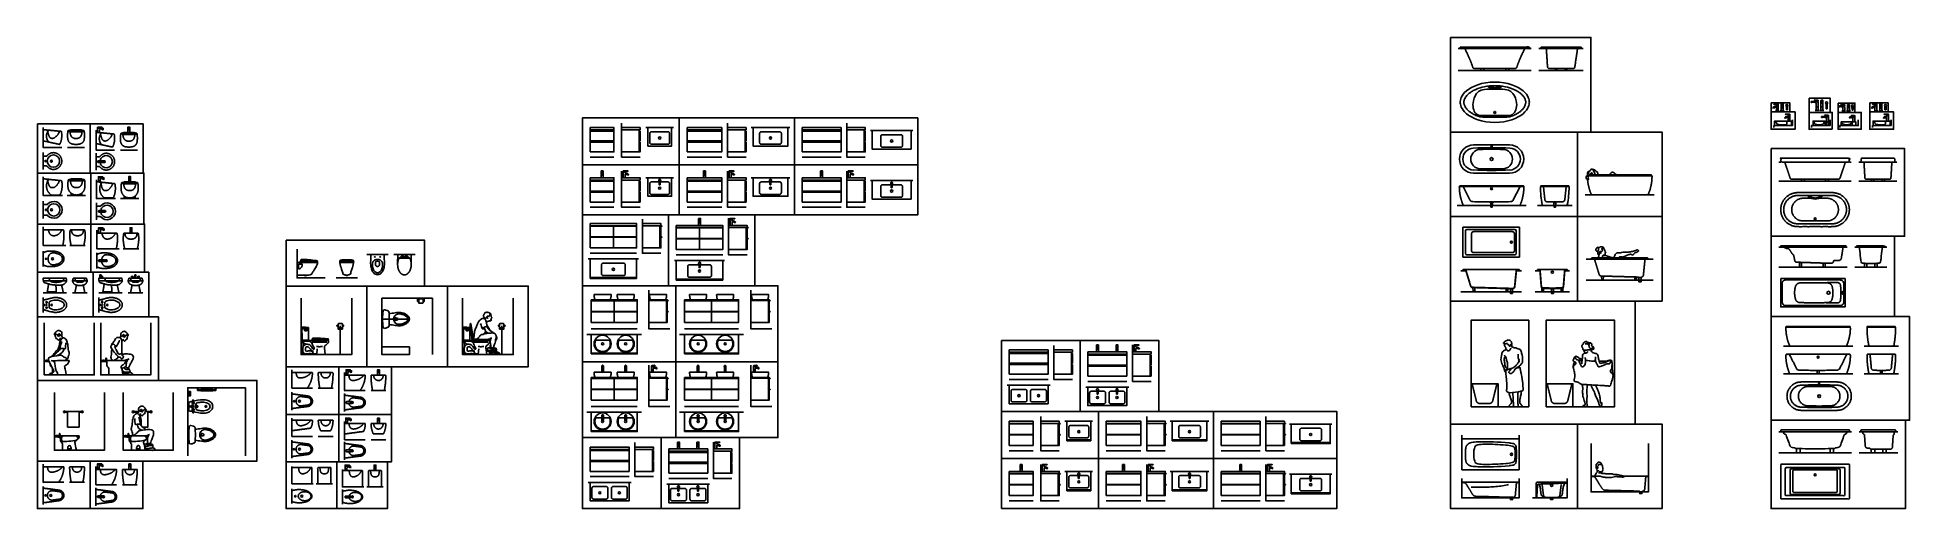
# Model space of a CAD drawing. Header units: millimetres. Extents: x 0.1 to 49.6, y 0.1 to 12.5.
import ezdxf

# ---------------------------------------------------------------- set-up
doc = ezdxf.new("R2010")
doc.units = ezdxf.units.MM
doc.linetypes.add('DASHED', pattern=[0.9144, 0.6096, -0.3048])
for name, color, linetype, true_color in [('AG-DASH', 7, 'Continuous', 0xfecc66), ('AG-DETAILS', 7, 'Continuous', 0x66ffff), ('AG-DETAILS-DIAGRAM', 7, 'Continuous', 0xccff66), ('AG-DIAGRAM', 7, 'Continuous', 0xfecc66), ('AG-FIXTURE', 7, 'Continuous', 0x66ccff), ('AG-GUIDE', 7, 'Continuous', 0xcccccc), ('AG-PEOPLE', 7, 'Continuous', 0xfc6666), ('X-VPRT', 6, 'Continuous', 0xff00ff)]:
    doc.layers.add(name, color=color, linetype=linetype, true_color=true_color)

msp = doc.modelspace()

# ---------------------------------------------------------------- linework, layer by layer
at = {"layer": 'AG-DASH'}
for p, q in [((7.357, 4.489), (7.357, 4.463)), ((11.624, 4.489), (11.624, 4.463)), ((7.386, 4.274), (7.366, 4.274)), ((11.653, 4.274), (11.633, 4.274))]:
    msp.add_line(p, q, dxfattribs=at)
for points in [[(7.314, 4.457), (7.271, 4.477), (7.271, 4.484), (7.221, 4.484), (7.086, 4.484)], [(7.352, 4.457), (7.724, 4.457)], [(11.581, 4.457), (11.539, 4.477), (11.539, 4.484), (11.488, 4.484), (11.354, 4.484)], [(11.619, 4.457), (11.991, 4.457)], [(7.088, 4.148), (7.459, 4.148), (7.473, 4.281)], [(7.098, 4.148), (7.098, 4.177)], [(11.356, 4.148), (11.726, 4.148), (11.74, 4.281)], [(11.365, 4.148), (11.365, 4.177)]]:
    msp.add_lwpolyline(points, dxfattribs=at)
for centre, radius, start, end in [((7.347, -20015.36), 20019.816, 89.9999932, 90.0000344), ((7.349, 4.489), 0.0075, 0, 90), ((7.349, 4.463), 0.0075, 270, 360), ((11.614, -20015.36), 20019.816, 89.9999932, 90.0000344), ((11.617, 4.489), 0.0075, 0, 90), ((11.617, 4.463), 0.0075, 270, 360)]:
    msp.add_arc(centre, radius, start, end, dxfattribs=at)
for points, knots in [([(7.335, 4.456), (7.327, 4.444), (7.329, 4.428), (7.347, 4.38), (7.377, 4.32), (7.392, 4.292), (7.395, 4.281), (7.386, 4.274)], [0.4985639, 0.4985639, 0.4985639, 0.4985639, 0.6013245, 0.8583875, 1.1456708, 1.3399285, 1.4632494, 1.4632494, 1.4632494, 1.4632494]), ([(11.602, 4.456), (11.595, 4.444), (11.596, 4.428), (11.614, 4.38), (11.645, 4.32), (11.66, 4.292), (11.662, 4.281), (11.653, 4.274)], [0.4985639, 0.4985639, 0.4985639, 0.4985639, 0.6013245, 0.8583875, 1.1456708, 1.3399285, 1.4632494, 1.4632494, 1.4632494, 1.4632494]), ([(7.091, 4.448), (7.094, 4.445), (7.106, 4.442), (7.137, 4.423), (7.155, 4.41), (7.156, 4.394)], [0.0958693, 0.0958693, 0.0958693, 0.0958693, 0.2742575, 0.5597943, 0.7969076, 0.7969076, 0.7969076, 0.7969076]), ([(7.357, 4.279), (7.351, 4.287), (7.338, 4.307), (7.312, 4.343), (7.265, 4.402), (7.157, 4.403), (7.121, 4.373), (7.102, 4.344), (7.093, 4.321)], [1.494736, 1.494736, 1.494736, 1.494736, 1.662174, 1.884316, 2.164564, 2.48889, 2.710805, 2.936374, 2.936374, 2.936374, 2.936374]), ([(7.098, 4.177), (7.108, 4.187), (7.117, 4.185), (7.117, 4.169), (7.131, 4.154), (7.14, 4.148)], [0.0294784, 0.0294784, 0.0294784, 0.0294784, 0.1702307, 0.337009, 0.5840672, 0.5840672, 0.5840672, 0.5840672]), ([(7.37, 4.216), (7.359, 4.217), (7.336, 4.222), (7.302, 4.255), (7.28, 4.283), (7.244, 4.325), (7.22, 4.339), (7.18, 4.332), (7.166, 4.314), (7.163, 4.303), (7.162, 4.295), (7.162, 4.284), (7.162, 4.27), (7.162, 4.256), (7.163, 4.252), (7.165, 4.242), (7.179, 4.211), (7.206, 4.211), (7.22, 4.219), (7.246, 4.233), (7.306, 4.229), (7.348, 4.197), (7.367, 4.174), (7.373, 4.156), (7.374, 4.148)], [0, 0, 0, 0, 0.185074, 0.39659, 0.591614, 0.823551, 0.988804, 1.182328, 1.326645, 1.45552, 1.45552, 1.45552, 1.49681, 1.49681, 1.49681, 1.613234, 1.866852, 2.085495, 2.207073, 2.376061, 2.61612, 2.847369, 3.027371, 3.175696, 3.175696, 3.175696, 3.175696]), ([(7.244, 4.148), (7.259, 4.16), (7.269, 4.164), (7.287, 4.154), (7.292, 4.15), (7.294, 4.148)], [0, 0, 0, 0, 0.1698321, 0.3787244, 0.5330409, 0.5330409, 0.5330409, 0.5330409]), ([(7.455, 4.343), (7.466, 4.345), (7.487, 4.345), (7.509, 4.336), (7.528, 4.325), (7.547, 4.336), (7.568, 4.343), (7.595, 4.342), (7.607, 4.338)], [0, 0, 0, 0, 0.1797191, 0.3332886, 0.4654688, 0.6119585, 0.7648123, 0.9630636, 0.9630636, 0.9630636, 0.9630636]), ([(11.358, 4.448), (11.361, 4.445), (11.373, 4.442), (11.404, 4.423), (11.422, 4.41), (11.423, 4.394)], [0.0958693, 0.0958693, 0.0958693, 0.0958693, 0.2742575, 0.5597943, 0.7969076, 0.7969076, 0.7969076, 0.7969076]), ([(11.624, 4.279), (11.619, 4.287), (11.606, 4.307), (11.579, 4.343), (11.532, 4.402), (11.425, 4.403), (11.388, 4.373), (11.369, 4.344), (11.361, 4.321)], [1.494736, 1.494736, 1.494736, 1.494736, 1.662174, 1.884316, 2.164564, 2.48889, 2.710805, 2.936374, 2.936374, 2.936374, 2.936374]), ([(11.365, 4.177), (11.375, 4.187), (11.384, 4.185), (11.384, 4.169), (11.399, 4.154), (11.407, 4.148)], [0.0294784, 0.0294784, 0.0294784, 0.0294784, 0.1702307, 0.337009, 0.5840672, 0.5840672, 0.5840672, 0.5840672]), ([(11.637, 4.216), (11.626, 4.217), (11.603, 4.222), (11.569, 4.255), (11.548, 4.283), (11.511, 4.325), (11.487, 4.339), (11.447, 4.332), (11.433, 4.314), (11.43, 4.303), (11.43, 4.295), (11.429, 4.284), (11.429, 4.27), (11.429, 4.256), (11.43, 4.252), (11.432, 4.242), (11.447, 4.211), (11.473, 4.211), (11.488, 4.219), (11.513, 4.233), (11.573, 4.229), (11.616, 4.197), (11.634, 4.174), (11.64, 4.156), (11.641, 4.148)], [0, 0, 0, 0, 0.185074, 0.39659, 0.591614, 0.823551, 0.988804, 1.182328, 1.326645, 1.45552, 1.45552, 1.45552, 1.49681, 1.49681, 1.49681, 1.613234, 1.866852, 2.085495, 2.207073, 2.376061, 2.61612, 2.847369, 3.027371, 3.175696, 3.175696, 3.175696, 3.175696]), ([(11.511, 4.148), (11.526, 4.16), (11.536, 4.164), (11.554, 4.154), (11.559, 4.15), (11.562, 4.148)], [0, 0, 0, 0, 0.1698321, 0.3787244, 0.5330409, 0.5330409, 0.5330409, 0.5330409]), ([(11.722, 4.343), (11.733, 4.345), (11.755, 4.345), (11.776, 4.336), (11.795, 4.325), (11.814, 4.336), (11.835, 4.343), (11.862, 4.342), (11.875, 4.338)], [0, 0, 0, 0, 0.1797191, 0.3332886, 0.4654688, 0.6119585, 0.7648123, 0.9630636, 0.9630636, 0.9630636, 0.9630636])]:
    msp.add_open_spline(points, degree=3, knots=knots, dxfattribs=at)
for points in [[(7.366, 4.274), (7.36, 4.274), (7.357, 4.279)], [(11.633, 4.274), (11.627, 4.274), (11.624, 4.279)]]:
    msp.add_open_spline(points, degree=2, dxfattribs=at)
at = {"layer": 'AG-DETAILS'}
msp.add_line((48.033, 10.281), (48.033, 10.183), dxfattribs=at)
for centre, radius in [((16.522, 9.852), 0.0286), ((19.449, 9.852), 0.0286), ((22.65, 9.776), 0.0286), ((0.294, 9.244), 0.019), ((0.445, 9.244), 0.0254), ((1.842, 9.228), 0.0254), ((16.522, 8.526), 0.0286), ((19.449, 8.526), 0.0286), ((22.65, 8.45), 0.0286), ((0.307, 7.954), 0.019), ((0.449, 7.954), 0.0254), ((0.304, 6.658), 0.0159), ((0.475, 6.658), 0.0254), ((1.89, 6.61), 0.0254), ((15.298, 6.38), 0.0286), ((17.574, 6.335), 0.0286), ((0.268, 5.439), 0.0159), ((0.317, 5.439), 0.0127), ((0.45, 5.439), 0.0191), ((1.92, 5.439), 0.0191), ((0.317, 5.37), 0.0191), ((15.013, 4.411), 0.0286), ((15.623, 4.411), 0.0286), ((17.537, 4.411), 0.0286), ((18.251, 4.411), 0.0286), ((26.016, 3.039), 0.0286), ((28.092, 2.991), 0.0286), ((6.862, 2.894), 0.019), ((7, 2.894), 0.0254), ((27.597, 2.089), 0.0286), ((30.524, 2.089), 0.0286), ((33.725, 2.013), 0.0286), ((6.853, 1.624), 0.019), ((7, 1.624), 0.0254), ((14.941, 0.471), 0.0286), ((27.597, 0.763), 0.0286), ((30.524, 0.763), 0.0286), ((33.725, 0.687), 0.0286), ((0.292, 0.402), 0.019), ((0.43, 0.402), 0.0254), ((6.892, 0.382), 0.019), ((7.061, 0.382), 0.0254), ((8.399, 0.364), 0.0254), ((17.017, 0.423), 0.0286)]:
    msp.add_circle(centre, radius, dxfattribs=at)
at = {"layer": 'AG-DETAILS', "extrusion": (0, 0, -1)}
for centre, radius in [((-0.317, 5.509), 0.0191), ((-26.53, 3.039), 0.0286), ((-28.606, 2.991), 0.0286), ((-15.455, 0.471), 0.0286), ((-17.532, 0.423), 0.0286)]:
    msp.add_circle(centre, radius, dxfattribs=at)
at = {"layer": 'AG-DETAILS', "color": 0, "linetype": 'ByBlock', "lineweight": -2}
msp.add_circle((47.135, 4.058), 0.0254, dxfattribs=at)
at = {"layer": 'AG-DETAILS'}
for centre, radius, start, end in [((1.856, 7.914), 0.0254, 220.6923, 139.3077), ((8.395, 2.859), 0.0254, 232.3854, 127.6146), ((15.013, 2.359), 0.0286, 106.8328, 73.1672), ((15.623, 2.359), 0.0286, 106.8328, 73.1672), ((17.537, 2.359), 0.0286, 106.8328, 73.1672), ((18.251, 2.359), 0.0286, 106.8328, 73.1672), ((8.395, 1.583), 0.0254, 197.2982, 162.7018), ((1.824, 0.368), 0.0254, 232.3854, 127.6146)]:
    msp.add_arc(centre, radius, start, end, dxfattribs=at)
for points, degree in [([(46.033, 10.671), (46.038, 10.675), (46.041, 10.688), (46.031, 10.697)], 3), ([(46.032, 10.744), (46.034, 10.749), (46.032, 10.753)], 2), ([(46.339, 10.401), (46.345, 10.405), (46.348, 10.418), (46.338, 10.427)], 3), ([(46.339, 10.474), (46.34, 10.479), (46.339, 10.483)], 2), ([(48.637, 10.744), (48.639, 10.749), (48.637, 10.753)], 2), ([(48.638, 10.671), (48.643, 10.675), (48.646, 10.688), (48.637, 10.697)], 3), ([(48.944, 10.474), (48.946, 10.479), (48.944, 10.483)], 2), ([(48.945, 10.401), (48.95, 10.405), (48.953, 10.418), (48.944, 10.427)], 3)]:
    msp.add_open_spline(points, degree=degree, dxfattribs=at)
msp.add_rational_spline([(47.775, 5.797), (47.762, 5.797), (47.762, 5.761), (47.762, 5.725), (47.775, 5.725), (47.789, 5.725), (47.789, 5.761), (47.789, 5.797), (47.775, 5.797)], [1, 0.707106781187, 1, 0.707106781187, 1, 0.707106781187, 1, 0.707106781187, 1], degree=2, knots=[0, 0, 0, 0.0711816, 0.0711816, 0.1423631, 0.1423631, 0.2135447, 0.2135447, 0.2847262, 0.2847262, 0.2847262], dxfattribs=at)
at = {"layer": 'AG-DETAILS', "color": 0, "linetype": 'ByBlock', "lineweight": -2}
for points in [[(46.298, 4.852), (47.135, 4.852), (47.972, 4.852)], [(48.443, 4.852), (48.805, 4.852), (49.167, 4.852)]]:
    msp.add_open_spline(points, degree=2, dxfattribs=at)
at = {"layer": 'AG-DETAILS-DIAGRAM'}
for p, q in [((46.209, 10.182), (46.209, 10.204)), ((46.247, 10.204), (46.247, 10.182)), ((48.814, 10.182), (48.814, 10.204)), ((48.852, 10.204), (48.852, 10.182))]:
    msp.add_line(p, q, dxfattribs=at)
for points in [[(46.209, 10.204), (46.247, 10.204)], [(47.143, 10.183), (47.143, 10.205)], [(47.181, 10.205), (47.181, 10.183)], [(47.87, 10.183), (47.87, 10.204)], [(47.908, 10.204), (47.908, 10.183)], [(48.814, 10.204), (48.852, 10.204)]]:
    msp.add_lwpolyline(points, dxfattribs=at)
for points, degree, knots in [([(38.95, 10.447), (38.995, 10.447), (39.106, 10.482), (39.165, 10.635), (39.179, 10.819), (39.056, 11.133), (38.817, 11.149), (38.59, 11.149), (38.363, 11.149), (38.124, 11.133), (38.001, 10.819), (38.015, 10.635), (38.074, 10.482), (38.185, 10.447), (38.23, 10.447), (38.35, 10.447), (38.47, 10.447), (38.59, 10.447), (38.71, 10.447), (38.83, 10.447), (38.95, 10.447)], 3, [-5.490252, -5.490252, -5.490252, -5.490252, -4.392201, -3.294151, -2.196101, -1.09805, 0, 0, 0, 1.09805, 2.196101, 3.294151, 4.392201, 5.490252, 5.490252, 5.490252, 6.669808, 6.669808, 6.669808, 7.849365, 7.849365, 7.849365, 7.849365]), ([(0.327, 10.065), (0.342, 10.063), (0.345, 10.048), (0.365, 9.939), (0.405, 9.861), (0.448, 9.841), (0.524, 9.849), (0.632, 9.955), (0.654, 10.017), (0.66, 10.033), (0.673, 10.032)], 2, [0, 0, 0, 0.101179, 0.101179, 0.454037, 0.831329, 1.20862, 1.585912, 1.919332, 1.919332, 2.020758, 2.020758, 2.020758]), ([(1.258, 10.023), (1.247, 9.922), (1.17, 9.839), (1.097, 9.839), (1.024, 9.839), (0.947, 9.922), (0.936, 10.023)], 2, [-0.953943, -0.953943, -0.953943, -0.496045, 0, 0, 0.496045, 0.953943, 0.953943, 0.953943]), ([(1.724, 9.994), (1.739, 9.993), (1.742, 9.978), (1.762, 9.869), (1.802, 9.791), (1.845, 9.771), (1.921, 9.778), (2.029, 9.885), (2.051, 9.947), (2.057, 9.963), (2.07, 9.962)], 2, [0, 0, 0, 0.101179, 0.101179, 0.454037, 0.831329, 1.20862, 1.585912, 1.919332, 1.919332, 2.020758, 2.020758, 2.020758]), ([(2.655, 9.953), (2.644, 9.852), (2.567, 9.769), (2.494, 9.769), (2.421, 9.769), (2.344, 9.852), (2.333, 9.953)], 2, [-0.953943, -0.953943, -0.953943, -0.496045, 0, 0, 0.496045, 0.953943, 0.953943, 0.953943]), ([(46.02, 10.29), (46.029, 10.211), (46.05, 10.207), (46.201, 10.204), (46.205, 10.204), (46.209, 10.204)], 3, [0.0605921, 0.0605921, 0.0605921, 0.0605921, 0.7981718, 0.7981718, 0.8198944, 0.8198944, 0.8198944, 0.8198944]), ([(46.247, 10.204), (46.257, 10.204), (46.27, 10.204), (46.286, 10.205), (46.306, 10.205), (46.307, 10.21), (46.313, 10.302), (46.318, 10.302)], 3, [0.9448938, 0.9448938, 0.9448938, 0.9448938, 0.9845886, 0.9845886, 0.9845886, 1.6832144, 1.7744753, 1.7744753, 1.7744753, 1.7744753]), ([(47.011, 10.303), (47.016, 10.303), (47.03, 10.263), (47.055, 10.217), (47.092, 10.205), (47.149, 10.205), (47.157, 10.205), (47.166, 10.205), (47.175, 10.205), (47.232, 10.205), (47.268, 10.217), (47.294, 10.263), (47.308, 10.303), (47.313, 10.303)], 3, [-0.833041, -0.833041, -0.833041, -0.833041, -0.555361, -0.27768, 0, 0, 0, 0.125, 0.125, 0.125, 0.40268, 0.680361, 0.958041, 0.958041, 0.958041, 0.958041]), ([(48.625, 10.29), (48.634, 10.211), (48.656, 10.207), (48.806, 10.204), (48.81, 10.204), (48.814, 10.204)], 3, [0.0605921, 0.0605921, 0.0605921, 0.0605921, 0.7981718, 0.7981718, 0.8198944, 0.8198944, 0.8198944, 0.8198944]), ([(48.852, 10.204), (48.862, 10.204), (48.875, 10.204), (48.892, 10.205), (48.912, 10.205), (48.913, 10.21), (48.918, 10.302), (48.923, 10.302)], 3, [0.9448938, 0.9448938, 0.9448938, 0.9448938, 0.9845886, 0.9845886, 0.9845886, 1.6832144, 1.7744753, 1.7744753, 1.7744753, 1.7744753]), ([(0.327, 8.765), (0.342, 8.764), (0.345, 8.749), (0.365, 8.636), (0.405, 8.558), (0.448, 8.538), (0.538, 8.546), (0.632, 8.652), (0.654, 8.714), (0.66, 8.73), (0.673, 8.729)], 2, [0, 0, 0, 0.101179, 0.101179, 0.454037, 0.831329, 1.20862, 1.585912, 1.919332, 1.919332, 2.020758, 2.020758, 2.020758]), ([(1.268, 8.725), (1.257, 8.624), (1.18, 8.541), (1.107, 8.541), (1.034, 8.541), (0.957, 8.624), (0.946, 8.725)], 2, [-0.953943, -0.953943, -0.953943, -0.496045, 0, 0, 0.496045, 0.953943, 0.953943, 0.953943]), ([(1.734, 8.687), (1.749, 8.686), (1.752, 8.67), (1.773, 8.558), (1.812, 8.48), (1.855, 8.46), (1.945, 8.467), (2.039, 8.574), (2.061, 8.636), (2.067, 8.652), (2.08, 8.651)], 2, [0, 0, 0, 0.101179, 0.101179, 0.454037, 0.831329, 1.20862, 1.585912, 1.919332, 1.919332, 2.020758, 2.020758, 2.020758]), ([(2.675, 8.647), (2.665, 8.546), (2.588, 8.463), (2.514, 8.463), (2.441, 8.463), (2.364, 8.546), (2.353, 8.647)], 2, [-0.953943, -0.953943, -0.953943, -0.496045, 0, 0, 0.496045, 0.953943, 0.953943, 0.953943]), ([(1.293, 7.424), (1.293, 7.346), (1.214, 7.269), (1.135, 7.269), (1.056, 7.269), (0.977, 7.346), (0.977, 7.424)], 2, [-0.965157, -0.965157, -0.965157, -0.482579, 0, 0, 0.482579, 0.965157, 0.965157, 0.965157]), ([(0.37, 7.41), (0.386, 7.332), (0.46, 7.267), (0.565, 7.27), (0.664, 7.327), (0.725, 7.414)], 2, [0.035359, 0.035359, 0.035359, 0.443909, 0.887818, 1.331727, 1.750661, 1.750661, 1.750661]), ([(1.785, 7.322), (1.8, 7.243), (1.874, 7.179), (1.98, 7.182), (2.079, 7.238), (2.14, 7.325)], 2, [0.035359, 0.035359, 0.035359, 0.443909, 0.887818, 1.331727, 1.750661, 1.750661, 1.750661]), ([(2.708, 7.336), (2.708, 7.257), (2.629, 7.18), (2.55, 7.18), (2.471, 7.18), (2.392, 7.257), (2.392, 7.336)], 2, [-0.965157, -0.965157, -0.965157, -0.482579, 0, 0, 0.482579, 0.965157, 0.965157, 0.965157]), ([(0.791, 6.149), (0.782, 6.149), (0.782, 6.141), (0.779, 6.125), (0.75, 6.074), (0.676, 6.044), (0.557, 6.033), (0.444, 6.048), (0.399, 6.087), (0.384, 6.144), (0.383, 6.149), (0.378, 6.149)], 2, [-1.711036, -1.711036, -1.711036, -1.665327, -1.665327, -1.434071, -1.147229, -0.860387, -0.573545, -0.286702, -0.011018, -0.011018, 0.020215, 0.020215, 0.020215]), ([(1.062, 6.149), (1.068, 6.149), (1.069, 6.141), (1.078, 6.078), (1.13, 6.037), (1.198, 6.037), (1.266, 6.037), (1.318, 6.078), (1.327, 6.141), (1.328, 6.149), (1.334, 6.149)], 2, [-0.04922, -0.04922, -0.04922, -0.001828, -0.001828, 0.246925, 0.512296, 0.512296, 0.777667, 1.026421, 1.026421, 1.073813, 1.073813, 1.073813]), ([(2.261, 6.149), (2.252, 6.149), (2.252, 6.141), (2.249, 6.125), (2.22, 6.074), (2.146, 6.044), (2.027, 6.033), (1.914, 6.048), (1.869, 6.087), (1.854, 6.144), (1.853, 6.149), (1.848, 6.149)], 2, [-1.711036, -1.711036, -1.711036, -1.665327, -1.665327, -1.434071, -1.147229, -0.860387, -0.573545, -0.286702, -0.011018, -0.011018, 0.020215, 0.020215, 0.020215]), ([(2.532, 6.149), (2.538, 6.149), (2.539, 6.141), (2.548, 6.078), (2.6, 6.037), (2.668, 6.037), (2.736, 6.037), (2.788, 6.078), (2.797, 6.141), (2.798, 6.149), (2.804, 6.149)], 2, [-0.04922, -0.04922, -0.04922, -0.001828, -0.001828, 0.246925, 0.512296, 0.512296, 0.777667, 1.026421, 1.026421, 1.073813, 1.073813, 1.073813]), ([(6.905, 3.65), (6.913, 3.65), (6.914, 3.639), (6.92, 3.574), (6.966, 3.509), (7.069, 3.507), (7.186, 3.544), (7.28, 3.611), (7.302, 3.643), (7.307, 3.65), (7.32, 3.65)], 2, [0, 0, 0, 0.065995, 0.065995, 0.396161, 0.755085, 1.114009, 1.472934, 1.794249, 1.794249, 1.864935, 1.864935, 1.864935]), ([(7.818, 3.65), (7.818, 3.579), (7.746, 3.508), (7.694, 3.508), (7.642, 3.508), (7.57, 3.579), (7.57, 3.65)], 2, [-0.774236, -0.774236, -0.774236, -0.387118, 0, 0, 0.387118, 0.774236, 0.774236, 0.774236]), ([(8.299, 3.583), (8.308, 3.583), (8.309, 3.572), (8.314, 3.507), (8.361, 3.442), (8.463, 3.44), (8.58, 3.477), (8.675, 3.543), (8.696, 3.576), (8.702, 3.583), (8.714, 3.583)], 2, [0, 0, 0, 0.065995, 0.065995, 0.396161, 0.755085, 1.114009, 1.472934, 1.794249, 1.794249, 1.864935, 1.864935, 1.864935]), ([(9.212, 3.583), (9.212, 3.512), (9.14, 3.441), (9.088, 3.441), (9.037, 3.441), (8.964, 3.512), (8.964, 3.583)], 2, [-0.774236, -0.774236, -0.774236, -0.387118, 0, 0, 0.387118, 0.774236, 0.774236, 0.774236]), ([(6.907, 2.393), (6.916, 2.393), (6.917, 2.382), (6.925, 2.303), (6.993, 2.24), (7.109, 2.251), (7.246, 2.315), (7.298, 2.385), (7.304, 2.393), (7.312, 2.393)], 2, [0, 0, 0, 0.063781, 0.063781, 0.500178, 0.965449, 1.430719, 1.870496, 1.870496, 1.929746, 1.929746, 1.929746]), ([(7.818, 2.393), (7.818, 2.322), (7.746, 2.245), (7.694, 2.245), (7.642, 2.245), (7.57, 2.322), (7.57, 2.393)], 2, [-0.774236, -0.774236, -0.774236, -0.387118, 0, 0, 0.387118, 0.774236, 0.774236, 0.774236]), ([(8.302, 2.306), (8.31, 2.306), (8.311, 2.296), (8.32, 2.216), (8.387, 2.154), (8.504, 2.164), (8.641, 2.229), (8.692, 2.298), (8.698, 2.306), (8.706, 2.306)], 2, [0, 0, 0, 0.063781, 0.063781, 0.500178, 0.965449, 1.430719, 1.870496, 1.870496, 1.929746, 1.929746, 1.929746]), ([(9.212, 2.306), (9.212, 2.235), (9.14, 2.158), (9.088, 2.158), (9.037, 2.158), (8.964, 2.235), (8.964, 2.306)], 2, [-0.774236, -0.774236, -0.774236, -0.387118, 0, 0, 0.387118, 0.774236, 0.774236, 0.774236]), ([(0.733, 1.977), (0.733, 1.967), (0.733, 1.957), (0.733, 1.947), (0.727, 1.944), (0.721, 1.94), (0.714, 1.937), (0.714, 1.831), (0.745, 1.826), (0.752, 1.826), (0.79, 1.826), (0.862, 1.831), (1.059, 1.85), (1.121, 1.878), (1.154, 1.914), (1.165, 1.938), (1.154, 1.941), (1.121, 1.947), (1.115, 1.952), (1.116, 1.965), (1.123, 1.974), (1.164, 1.977)], 3, [0, 0, 0, 0, 0.099677, 0.099677, 0.099677, 0.171219, 0.171219, 0.171219, 0.337953, 0.504687, 0.671421, 0.838156, 1.171624, 1.338358, 1.505092, 1.671826, 1.83856, 2.005294, 2.172028, 2.338763, 2.505497, 2.505497, 2.505497, 2.505497]), ([(2.552, 1.977), (2.552, 1.967), (2.552, 1.957), (2.552, 1.947), (2.546, 1.944), (2.539, 1.94), (2.533, 1.937), (2.533, 1.831), (2.564, 1.826), (2.57, 1.826), (2.609, 1.826), (2.681, 1.831), (2.877, 1.85), (2.94, 1.878), (2.973, 1.914), (2.984, 1.938), (2.973, 1.941), (2.939, 1.947), (2.933, 1.952), (2.935, 1.965), (2.941, 1.974), (2.982, 1.977)], 3, [0, 0, 0, 0, 0.099677, 0.099677, 0.099677, 0.171219, 0.171219, 0.171219, 0.337953, 0.504687, 0.671421, 0.838156, 1.171624, 1.338358, 1.505092, 1.671826, 1.83856, 2.005294, 2.172028, 2.338763, 2.505497, 2.505497, 2.505497, 2.505497]), ([(0.335, 1.159), (0.343, 1.159), (0.344, 1.148), (0.35, 1.083), (0.396, 1.018), (0.498, 1.016), (0.616, 1.053), (0.71, 1.12), (0.732, 1.152), (0.737, 1.159), (0.749, 1.159)], 2, [0, 0, 0, 0.065995, 0.065995, 0.396161, 0.755085, 1.114009, 1.472934, 1.794249, 1.794249, 1.864935, 1.864935, 1.864935]), ([(1.247, 1.159), (1.247, 1.088), (1.175, 1.017), (1.124, 1.017), (1.072, 1.017), (1, 1.088), (1, 1.159)], 2, [-0.774236, -0.774236, -0.774236, -0.387118, 0, 0, 0.387118, 0.774236, 0.774236, 0.774236]), ([(1.729, 1.092), (1.737, 1.092), (1.739, 1.081), (1.744, 1.016), (1.79, 0.951), (1.893, 0.949), (2.01, 0.986), (2.105, 1.052), (2.126, 1.084), (2.132, 1.092), (2.144, 1.092)], 2, [0, 0, 0, 0.065995, 0.065995, 0.396161, 0.755085, 1.114009, 1.472934, 1.794249, 1.794249, 1.864935, 1.864935, 1.864935]), ([(2.642, 1.092), (2.642, 1.021), (2.57, 0.95), (2.518, 0.95), (2.466, 0.95), (2.394, 1.021), (2.394, 1.092)], 2, [-0.774236, -0.774236, -0.774236, -0.387118, 0, 0, 0.387118, 0.774236, 0.774236, 0.774236]), ([(6.96, 1.142), (6.976, 1.142), (6.978, 1.124), (6.988, 1.035), (7.046, 0.97), (7.149, 0.98), (7.255, 1.046), (7.293, 1.128), (7.299, 1.142), (7.309, 1.142)], 2, [0, 0, 0, 0.110091, 0.110091, 0.52475, 0.97926, 1.43377, 1.854813, 1.854813, 1.93492, 1.93492, 1.93492]), ([(7.792, 1.142), (7.779, 1.142), (7.775, 1.124), (7.751, 0.974), (7.658, 0.974), (7.566, 0.974), (7.542, 1.124), (7.538, 1.142), (7.524, 1.142)], 2, [-0.98812, -0.98812, -0.98812, -0.658747, -0.329373, 0, 0, 0.329373, 0.658747, 0.98812, 0.98812, 0.98812]), ([(8.299, 1.06), (8.315, 1.06), (8.316, 1.042), (8.327, 0.953), (8.385, 0.889), (8.487, 0.898), (8.593, 0.965), (8.632, 1.047), (8.638, 1.06), (8.648, 1.06)], 2, [0, 0, 0, 0.110091, 0.110091, 0.52475, 0.97926, 1.43377, 1.854813, 1.854813, 1.93492, 1.93492, 1.93492]), ([(9.131, 1.06), (9.117, 1.06), (9.114, 1.043), (9.09, 0.893), (8.997, 0.893), (8.904, 0.893), (8.88, 1.043), (8.876, 1.06), (8.863, 1.06)], 2, [-0.98812, -0.98812, -0.98812, -0.658747, -0.329373, 0, 0, 0.329373, 0.658747, 0.98812, 0.98812, 0.98812])]:
    msp.add_open_spline(points, degree=degree, knots=knots, dxfattribs=at)
for points in [[(46.013, 10.302), (46.019, 10.302), (46.02, 10.29)], [(47.753, 10.278), (47.753, 10.281), (47.751, 10.281)], [(48.027, 10.281), (48.025, 10.281), (48.025, 10.278)], [(48.618, 10.302), (48.624, 10.302), (48.625, 10.29)], [(0.356, 7.424), (0.367, 7.424), (0.37, 7.409)], [(0.725, 7.413), (0.733, 7.424), (0.744, 7.424)], [(1.771, 7.336), (1.782, 7.336), (1.785, 7.321)], [(2.14, 7.325), (2.147, 7.336), (2.159, 7.336)]]:
    msp.add_open_spline(points, degree=2, dxfattribs=at)
for points, weights, knots in [([(48.025, 10.278), (48.015, 10.204), (47.908, 10.204), (47.889, 10.204), (47.87, 10.204), (47.763, 10.204), (47.753, 10.278)], [0.985476465993, 0.741491605281, 0.948744043854, 0.948744043854, 0.948744043854, 0.741491605281, 0.985476465993], [0.016978, 0.016978, 0.016978, 0.3616396, 0.3616396, 0.4866396, 0.4866396, 0.8313013, 0.8313013, 0.8313013]), ([(47.162, 8.26), (47.266, 8.26), (47.371, 8.26), (47.671, 8.26), (47.671, 7.959), (47.671, 7.659), (47.371, 7.659), (47.054, 7.659), (46.737, 7.659), (46.437, 7.659), (46.437, 7.959), (46.437, 8.26), (46.737, 8.26), (46.841, 8.26), (46.946, 8.26)], [1, 1, 1, 0.707106781187, 1, 0.707106781187, 1, 1, 1, 0.707106781187, 1, 0.707106781187, 1, 1, 1], [3.630229, 3.630229, 3.630229, 4.028261, 4.028261, 6.848151, 6.848151, 9.668042, 9.668042, 10.876413, 10.876413, 13.696303, 13.696303, 16.516193, 16.516193, 16.914225, 16.914225, 16.914225]), ([(46.496, 0.481), (46.47, 0.481), (46.47, 0.506), (46.47, 0.779), (46.47, 1.051), (46.47, 1.077), (46.496, 1.077), (47.055, 1.077), (47.613, 1.077), (47.639, 1.077), (47.639, 1.051), (47.639, 0.779), (47.639, 0.506), (47.639, 0.481), (47.613, 0.481), (47.055, 0.481), (46.496, 0.481)], [1, 0.707106781187, 1, 1, 1, 0.707106781187, 1, 1, 1, 0.707106781187, 1, 1, 1, 0.707106781187, 1, 1, 1], [0, 0, 0, 0.1309, 0.1309, 1.26004, 1.26004, 1.390939, 1.390939, 5.940039, 5.940039, 6.070939, 6.070939, 7.200079, 7.200079, 7.330979, 7.330979, 11.880079, 11.880079, 11.880079])]:
    msp.add_rational_spline(points, weights, degree=2, knots=knots, dxfattribs=at)
at = {"layer": 'AG-DETAILS-DIAGRAM', "color": 0, "linetype": 'ByBlock', "lineweight": -2}
for points in [[(47.199, 3.708), (47.191, 3.708), (47.179, 3.706), (47.159, 3.694), (47.159, 3.675), (47.159, 3.675), (47.159, 3.675), (47.159, 3.675), (47.159, 3.658), (47.159, 3.637), (47.159, 3.615), (47.143, 3.615), (47.126, 3.615), (47.11, 3.615), (47.11, 3.637), (47.11, 3.658), (47.11, 3.675), (47.11, 3.694), (47.089, 3.706), (47.077, 3.708), (47.067, 3.708)], [(48.869, 3.708), (48.861, 3.708), (48.849, 3.706), (48.829, 3.694), (48.829, 3.675), (48.829, 3.675), (48.829, 3.675), (48.829, 3.675), (48.829, 3.658), (48.829, 3.637), (48.829, 3.615), (48.813, 3.615), (48.797, 3.615), (48.78, 3.615), (48.78, 3.637), (48.78, 3.658), (48.78, 3.675), (48.78, 3.694), (48.759, 3.706), (48.747, 3.708), (48.737, 3.708)]]:
    msp.add_open_spline(points, degree=3, knots=[110.855925, 110.855925, 110.855925, 110.855925, 111.062716, 111.403752, 111.403752, 111.403752, 111.403752, 111.403752, 111.403752, 111.627089, 111.627089, 111.627089, 111.78785, 111.78785, 111.78785, 112.011187, 112.011187, 112.011187, 112.352223, 112.583111, 112.583111, 112.583111, 112.583111], dxfattribs=at)
msp.add_rational_spline([(47.323, 3.285), (47.162, 3.288), (47, 3.285), (46.93, 3.284), (46.859, 3.282), (46.612, 3.275), (46.612, 3.027), (46.612, 2.779), (46.859, 2.771), (46.93, 2.769), (47, 2.768), (47.124, 2.766), (47.247, 2.767), (47.356, 2.768), (47.464, 2.771), (47.712, 2.779), (47.712, 3.027), (47.712, 3.275), (47.464, 3.282), (47.393, 3.284), (47.323, 3.285)], [1, 0.999885427782, 1, 0.999974950412, 1, 0.717754697946, 1, 0.717754697946, 1, 0.999974950412, 1, 0.999923217483, 1, 0.999940835521, 1, 0.717754697946, 1, 0.717754697946, 1, 0.999974950412, 1], degree=2, knots=[60.346282, 60.346282, 60.346282, 73.044863, 73.044863, 78.595859, 78.595859, 94.09318, 94.09318, 109.590501, 109.590501, 115.141497, 115.141497, 124.860096, 124.860096, 133.391144, 133.391144, 148.888465, 148.888465, 164.385787, 164.385787, 169.936783, 169.936783, 169.936783], dxfattribs=at)
at = {"layer": 'AG-DIAGRAM'}
for p, q in [((46.007, 10.572), (46.108, 10.572)), ((46.134, 10.572), (46.235, 10.572)), ((47.056, 10.58), (47.158, 10.58)), ((47.183, 10.58), (47.285, 10.58)), ((47.76, 10.571), (47.861, 10.571)), ((47.887, 10.571), (47.988, 10.571)), ((48.612, 10.572), (48.714, 10.572)), ((48.739, 10.572), (48.841, 10.572)), ((39.826, 8.591), (39.858, 8.589)), ((39.88, 8.566), (39.911, 8.231)), ((40.473, 8.566), (40.442, 8.231)), ((40.527, 8.591), (40.495, 8.589)), ((37.977, 7.325), (37.977, 6.874)), ((38.534, 7.377), (38.028, 7.377)), ((39.059, 7.377), (38.534, 7.377)), ((39.111, 6.874), (39.111, 7.325)), ((38.028, 6.823), (38.534, 6.823)), ((38.534, 6.823), (39.059, 6.823)), ((41.008, 6.091), (42.776, 6.091)), ((41.411, 6.204), (41.417, 6.096)), ((41.422, 6.091), (41.437, 6.091)), ((41.437, 6.091), (41.452, 6.091)), ((41.457, 6.096), (41.463, 6.203)), ((42.287, 6.179), (42.292, 6.096)), ((42.297, 6.091), (42.312, 6.091)), ((42.312, 6.091), (42.327, 6.091)), ((42.332, 6.096), (42.336, 6.178)), ((37.693, 5.786), (39.295, 5.786)), ((38.013, 5.899), (38.018, 5.791)), ((38.023, 5.786), (38.039, 5.786)), ((38.039, 5.786), (38.054, 5.786)), ((38.059, 5.791), (38.064, 5.897)), ((38.889, 5.874), (38.893, 5.791)), ((38.898, 5.786), (38.914, 5.786)), ((38.914, 5.786), (38.929, 5.786)), ((38.934, 5.791), (38.938, 5.872)), ((39.661, 5.786), (40.563, 5.786)), ((9.906, 4.329), (9.18, 4.329)), ((7.346, 1.963), (6.8, 1.963)), ((7.889, 1.963), (7.498, 1.963)), ((8.74, 1.876), (8.194, 1.876)), ((9.284, 1.876), (8.893, 1.876)), ((39.86, 0.34), (39.858, 0.377)), ((39.896, 0.336), (39.865, 0.336)), ((39.902, 0.365), (39.901, 0.34)), ((40.285, 0.34), (40.284, 0.365)), ((40.321, 0.336), (40.29, 0.336)), ((40.328, 0.376), (40.326, 0.34))]:
    msp.add_line(p, q, dxfattribs=at)
at = {"layer": 'AG-DIAGRAM', "linetype": 'DASHED'}
msp.add_line((38.352, 0.621), (37.968, 0.621), dxfattribs=at)
at = {"layer": 'AG-DIAGRAM'}
for points in [[(37.676, 12.216), (37.625, 12.216)], [(39.555, 12.216), (39.504, 12.216)], [(39.758, 12.216), (39.809, 12.216)], [(40.927, 12.216), (40.876, 12.216)], [(37.625, 11.637), (39.555, 11.637)], [(39.758, 11.637), (40.927, 11.637)], [(0.72, 9.602), (0.23, 9.602), (0.23, 10.131)], [(2.117, 9.532), (1.627, 9.532), (1.627, 10.061)], [(16.004, 9.347), (15.515, 9.347), (15.515, 10.248)], [(16.888, 10.128), (16.156, 10.128)], [(18.805, 9.347), (18.316, 9.347), (18.316, 10.248)], [(19.961, 10.128), (18.936, 10.128)], [(21.954, 9.347), (21.466, 9.347), (21.466, 10.248)], [(23.211, 10.051), (22.09, 10.051)], [(46.457, 10.334), (46.457, 10.182), (45.968, 10.182), (45.968, 10.131)], [(47.452, 10.335), (47.452, 10.183), (46.963, 10.183), (46.963, 10.132)], [(48.195, 10.335), (48.195, 10.183), (47.706, 10.183), (47.706, 10.132)], [(49.063, 10.334), (49.063, 10.182), (48.574, 10.182), (48.574, 10.131)], [(0.23, 9.02), (0.23, 9.469)], [(0.872, 9.602), (1.322, 9.602)], [(1.627, 9.003), (1.627, 9.453)], [(2.269, 9.532), (2.719, 9.532)], [(14.684, 9.347), (15.312, 9.347)], [(16.004, 8.021), (15.515, 8.021), (15.515, 8.98)], [(17.243, 9.347), (18.163, 9.347)], [(18.805, 8.021), (18.316, 8.021), (18.316, 8.98)], [(20.284, 9.347), (21.313, 9.347)], [(21.954, 8.021), (21.466, 8.021), (21.466, 8.98)], [(46.147, 9.217), (46.097, 9.217)], [(48.011, 9.217), (47.96, 9.217)], [(48.265, 9.217), (48.214, 9.217)], [(49.216, 9.217), (49.165, 9.217)], [(0.736, 8.331), (0.23, 8.331), (0.23, 8.823)], [(2.143, 8.253), (1.637, 8.253), (1.637, 8.745)], [(16.888, 8.802), (16.156, 8.802)], [(19.961, 8.802), (18.936, 8.802)], [(23.211, 8.726), (22.09, 8.726)], [(37.765, 8.551), (37.934, 8.216)], [(39.248, 8.551), (39.078, 8.216)], [(46.097, 8.714), (48.011, 8.714)], [(48.214, 8.714), (49.216, 8.714)], [(0.23, 7.729), (0.23, 8.179)], [(1.349, 8.331), (0.865, 8.331)], [(1.637, 7.689), (1.637, 8.138)], [(2.756, 8.253), (2.272, 8.253)], [(14.684, 8.021), (15.312, 8.021)], [(17.243, 8.021), (18.163, 8.021)], [(20.284, 8.021), (21.313, 8.021)], [(39.421, 8.07), (37.592, 8.07)], [(38.469, 8.163), (38.544, 8.163)], [(40.634, 8.07), (39.719, 8.07)], [(40.139, 8.163), (40.214, 8.163)], [(42.806, 8.355), (40.978, 8.355)], [(0.826, 7.015), (0.23, 7.015), (0.23, 7.504)], [(16.554, 6.808), (16.065, 6.808), (16.065, 7.709)], [(18.83, 6.763), (18.341, 6.763), (18.341, 7.738)], [(1.339, 7.015), (0.931, 7.015)], [(2.24, 6.927), (1.644, 6.927), (1.644, 7.416)], [(2.754, 6.927), (2.345, 6.927)], [(46.147, 6.967), (46.097, 6.967)], [(47.848, 6.967), (47.898, 6.967)], [(48.152, 6.967), (48.102, 6.967)], [(48.902, 6.967), (48.953, 6.967)], [(0.23, 6.454), (0.23, 6.863)], [(1.644, 6.406), (1.644, 6.815)], [(6.94, 6.918), (6.94, 6.156), (7.677, 6.156)], [(8.785, 6.774), (9.344, 6.774)], [(9.496, 6.774), (10.055, 6.774)], [(14.635, 6.655), (15.961, 6.655)], [(14.684, 6.808), (15.912, 6.808)], [(16.911, 6.611), (18.237, 6.611)], [(16.96, 6.763), (18.189, 6.763)], [(46.097, 6.441), (47.898, 6.441)], [(48.102, 6.441), (48.953, 6.441)], [(7.972, 6.157), (8.531, 6.157)], [(0.849, 5.755), (0.23, 5.755)], [(0.23, 5.242), (0.23, 5.636)], [(1.001, 5.755), (1.395, 5.755)], [(2.319, 5.755), (1.7, 5.755)], [(1.7, 5.242), (1.7, 5.636)], [(2.471, 5.755), (2.865, 5.755)], [(8.384, 5.614), (8.384, 4.125), (7.044, 4.125), (7.044, 5.614)], [(9.906, 4.329), (9.906, 4.125), (9.18, 4.125), (9.18, 4.329), (9.18, 5.614), (10.515, 5.614), (10.515, 4.125)], [(12.651, 5.614), (12.651, 4.125), (11.312, 4.125), (11.312, 5.614)], [(16.79, 4.808), (16.233, 4.808), (16.233, 5.834)], [(19.483, 4.808), (18.929, 4.808), (18.929, 5.834)], [(38.989, 5.876), (39.064, 5.874)], [(1.577, 4.962), (1.577, 3.59), (0.256, 3.59), (0.256, 4.962)], [(3.073, 4.962), (3.073, 3.59), (1.752, 3.59), (1.752, 4.962)], [(16.041, 4.656), (14.597, 4.656)], [(15.928, 4.808), (14.709, 4.808)], [(18.74, 4.656), (17.048, 4.656)], [(18.608, 4.808), (17.179, 4.808)], [(27.428, 3.467), (26.94, 3.467), (26.94, 4.369)], [(29.505, 3.419), (29.016, 3.419), (29.016, 4.381)], [(48.049, 4.35), (46.22, 4.35)], [(49.262, 4.35), (48.348, 4.35)], [(6.8, 3.721), (6.8, 3.241), (7.346, 3.241)], [(8.194, 3.654), (8.194, 3.174), (8.74, 3.174)], [(16.79, 2.755), (16.233, 2.755), (16.233, 3.847)], [(19.483, 2.755), (18.929, 2.755), (18.929, 3.847)], [(25.758, 3.467), (26.787, 3.467)], [(48.049, 3.615), (46.22, 3.615)], [(49.262, 3.615), (48.348, 3.615)], [(1.845, 3.12), (1.845, 1.596), (0.524, 1.596), (0.524, 3.12)], [(3.664, 3.12), (3.664, 1.596), (2.343, 1.596), (2.343, 3.12)], [(4.05, 1.447), (4.05, 3.25), (5.574, 3.25), (5.574, 1.447)], [(6.8, 2.656), (6.8, 3.131)], [(7.498, 3.241), (7.889, 3.241)], [(8.194, 2.622), (8.194, 3.096)], [(8.893, 3.174), (9.284, 3.174)], [(25.707, 3.315), (26.838, 3.315)], [(27.784, 3.267), (28.915, 3.267)], [(27.835, 3.419), (28.864, 3.419)], [(16.041, 2.603), (14.597, 2.603)], [(15.928, 2.755), (14.709, 2.755)], [(18.74, 2.603), (17.048, 2.603)], [(18.608, 2.755), (17.179, 2.755)], [(27.079, 1.584), (26.59, 1.584), (26.59, 2.485)], [(29.88, 1.584), (29.391, 1.584), (29.391, 2.485)], [(33.029, 1.584), (32.54, 1.584), (32.54, 2.485)], [(6.8, 1.963), (6.8, 2.444)], [(8.194, 1.876), (8.194, 2.357)], [(27.963, 2.365), (27.23, 2.365)], [(31.036, 2.365), (30.011, 2.365)], [(34.286, 2.288), (33.165, 2.288)], [(37.715, 1.886), (37.715, 1.998)], [(39.232, 1.886), (39.232, 1.998)], [(46.147, 2.087), (46.097, 2.087)], [(48.013, 2.087), (47.962, 2.087)], [(48.267, 2.087), (48.216, 2.087)], [(49.237, 2.087), (49.186, 2.087)], [(6.8, 1.387), (6.8, 1.861)], [(8.194, 1.346), (8.194, 1.82)], [(16.354, 0.899), (15.865, 0.899), (15.865, 1.801)], [(18.43, 0.851), (17.941, 0.851), (17.941, 1.813)], [(25.758, 1.584), (26.387, 1.584)], [(28.317, 1.584), (29.238, 1.584)], [(31.359, 1.584), (32.388, 1.584)], [(41.133, 1.775), (41.133, 0.911), (41.133, 0.496), (42.651, 0.496), (42.651, 0.911), (42.651, 1.775)], [(46.097, 1.532), (48.013, 1.532)], [(48.216, 1.532), (49.237, 1.532)], [(0.23, 1.23), (0.23, 0.75), (0.776, 0.75)], [(1.624, 1.163), (1.624, 0.683), (2.17, 0.683)], [(6.8, 1.166), (6.8, 0.71), (7.361, 0.71)], [(8.138, 1.084), (8.138, 0.628), (8.699, 0.628)], [(27.079, 0.258), (26.59, 0.258), (26.59, 1.217)], [(27.963, 1.039), (27.23, 1.039)], [(29.88, 0.258), (29.391, 0.258), (29.391, 1.217)], [(31.036, 1.039), (30.011, 1.039)], [(33.029, 0.258), (32.54, 0.258), (32.54, 1.217)], [(0.23, 0.165), (0.23, 0.639)], [(0.928, 0.75), (1.319, 0.75)], [(1.624, 0.131), (1.624, 0.605)], [(2.322, 0.683), (2.714, 0.683)], [(6.8, 0.187), (6.8, 0.578)], [(7.444, 0.71), (7.872, 0.71)], [(8.138, 0.168), (8.138, 0.559)], [(8.783, 0.628), (9.211, 0.628)], [(14.632, 0.747), (15.763, 0.747)], [(14.684, 0.899), (15.712, 0.899)], [(16.709, 0.699), (17.84, 0.699)], [(16.76, 0.851), (17.789, 0.851)], [(34.286, 0.963), (33.165, 0.963)], [(37.715, 0.751), (37.715, 0.853)], [(37.715, 0.751), (37.715, 0.336), (39.232, 0.336), (39.232, 0.751)], [(39.232, 0.751), (39.232, 0.853)], [(39.585, 0.336), (40.5, 0.336), (40.5, 0.853)], [(39.686, 0.336), (40.5, 0.336), (40.5, 0.751)], [(25.758, 0.258), (26.387, 0.258)], [(28.317, 0.258), (29.238, 0.258)], [(31.359, 0.258), (32.388, 0.258)], [(38.995, 0.355), (39.07, 0.353)]]:
    msp.add_lwpolyline(points, dxfattribs=at)
for points in [[(38.482, 8.07), (38.482, 8.135), (38.531, 8.135), (38.531, 8.07)], [(38.487, 8.07), (38.487, 8.026), (38.525, 8.026), (38.525, 8.07)], [(40.152, 8.07), (40.152, 8.135), (40.201, 8.135), (40.201, 8.07)], [(40.157, 8.07), (40.157, 8.026), (40.195, 8.026), (40.195, 8.07)], [(37.964, 2.747), (37.964, 5.033), (39.488, 5.033), (39.488, 2.747)], [(39.945, 2.747), (39.945, 5.033), (41.756, 5.033), (41.756, 2.747)]]:
    msp.add_lwpolyline(points, close=True, dxfattribs=at)
at = {"layer": 'AG-DIAGRAM', "color": 0, "linetype": 'ByBlock', "lineweight": -2}
for points in [[(42.399, 6.166), (42.399, 6.047), (42.454, 6.047), (42.454, 6.166)], [(39.001, 5.861), (39.001, 5.742), (39.056, 5.742), (39.056, 5.861)], [(40.085, 5.861), (40.085, 5.742), (40.14, 5.742), (40.14, 5.861)], [(42.423, 0.496), (42.423, 0.453), (42.478, 0.453), (42.478, 0.496)], [(39.005, 0.336), (39.005, 0.292), (39.06, 0.292), (39.06, 0.336)], [(40.065, 0.336), (40.065, 0.292), (40.12, 0.292), (40.12, 0.336)]]:
    msp.add_lwpolyline(points, close=True, dxfattribs=at)
msp.add_lwpolyline([(40.055, 0.348), (40.13, 0.348)], dxfattribs=at)
msp.add_circle((38.506, 9.633), 0.0177, dxfattribs=at)
at = {"layer": 'AG-DIAGRAM'}
for centre, radius in [((38.506, 8.513), 0.0254), ((40.112, 6.306), 0.03), ((40.093, 0.671), 0.03)]:
    msp.add_circle(centre, radius, dxfattribs=at)
at = {"layer": 'AG-DIAGRAM', "color": 0, "linetype": 'ByBlock', "lineweight": -2}
for centre, radius, start, end in [((38.212, 9.296), 0.256, 91.7388, 268.2612), ((38.506, -0.404), 9.96, 90.9277, 91.7388), ((38.506, -1.098), 10.654, 89.1327, 90.8673), ((38.506, -0.404), 9.96, 88.2612, 89.0723), ((38.801, 9.296), 0.256, 271.7388, 88.2612), ((38.506, 18.996), 9.96, 268.2612, 269.0723), ((38.506, 18.996), 9.96, 269.0723, 270.4923), ((38.506, 18.996), 9.96, 270.4923, 271.7388)]:
    msp.add_arc(centre, radius, start, end, dxfattribs=at)
at = {"layer": 'AG-DIAGRAM'}
for centre, radius, start, end in [((38.028, 7.325), 0.0513, 90, 180), ((39.059, 7.325), 0.0513, 0, 90), ((38.028, 6.874), 0.0513, 180, 270), ((39.059, 6.874), 0.0513, 270, 0), ((41.422, 6.096), 0.00503, 182.8624, 270), ((41.452, 6.096), 0.00503, 270, 357.1376), ((42.297, 6.096), 0.00503, 182.8624, 270), ((42.327, 6.096), 0.00503, 270, 357.1376), ((38.023, 5.791), 0.00503, 182.8624, 270), ((38.054, 5.791), 0.00503, 270, 357.1376), ((38.898, 5.791), 0.00503, 182.8624, 270), ((38.929, 5.791), 0.00503, 270, 357.1376), ((39.035, 1.489), 1, 176.1479, 183.8521), ((38.536, 1.523), 0.5, 162.3307, 176.1479), ((38.155, 1.644), 0.1, 97.6041, 162.3307), ((38.327, 0.355), 1.401, 90.3111, 97.6041), ((38.352, -4.247), 6.003, 84.9246, 90.3111), ((38.741, 0.138), 1.601, 78.7419, 84.9246), ((39.038, 1.629), 0.08, 12.3437, 78.7419), ((38.726, 1.561), 0.4, 2.5645, 12.3437), ((37.127, 1.489), 2.001, 357.4355, 2.5645), ((38.536, 1.456), 0.5, 183.8521, 197.6693), ((38.155, 1.334), 0.1, 197.6693, 262.3959), ((38.327, 2.623), 1.401, 262.3959, 269.6889), ((38.352, 7.225), 6.003, 269.6889, 275.0754), ((38.741, 2.841), 1.601, 275.0754, 281.2581), ((39.038, 1.349), 0.08, 281.2581, 347.6563), ((38.726, 1.418), 0.4, 347.6563, 357.4355)]:
    msp.add_arc(centre, radius, start, end, dxfattribs=at)
at = {"layer": 'AG-DIAGRAM', "linetype": 'DASHED'}
msp.add_arc((38.323, 3.622), 3.001, 270.5514, 284.0808, dxfattribs=at)
at = {"layer": 'AG-DIAGRAM'}
for points, degree in [([(37.711, 8.591), (37.725, 8.591), (37.738, 8.591), (37.753, 8.575), (37.759, 8.563), (37.765, 8.551)], 5), ([(39.301, 8.591), (39.288, 8.591), (39.275, 8.591), (39.26, 8.575), (39.254, 8.563), (39.248, 8.551)], 5), ([(39.858, 8.589), (39.864, 8.589), (39.871, 8.588), (39.878, 8.578), (39.879, 8.572), (39.88, 8.566)], 5), ([(40.495, 8.589), (40.489, 8.589), (40.482, 8.588), (40.474, 8.578), (40.474, 8.572), (40.473, 8.566)], 5), ([(37.934, 8.216), (37.942, 8.2), (37.95, 8.185), (37.976, 8.173), (37.994, 8.171), (38.011, 8.171)], 5), ([(39.078, 8.216), (39.07, 8.2), (39.062, 8.185), (39.037, 8.173), (39.019, 8.171), (39.002, 8.171)], 5), ([(42.393, 0.516), (42.417, 0.515), (42.423, 0.496)], 2), ([(42.502, 0.514), (42.485, 0.511), (42.478, 0.496)], 2)]:
    msp.add_open_spline(points, degree=degree, dxfattribs=at)
for points, degree, knots in [([(38.011, 8.171), (38.138, 8.168), (38.28, 8.165), (38.439, 8.163), (38.449, 8.163), (38.461, 8.161), (38.478, 8.148), (38.482, 8.135)], 3, [2.231095, 2.231095, 2.231095, 2.231095, 3.656705, 3.656705, 3.656705, 3.887594, 4.228629, 4.228629, 4.228629, 4.228629]), ([(39.002, 8.171), (38.875, 8.168), (38.733, 8.165), (38.574, 8.163), (38.564, 8.163), (38.552, 8.161), (38.535, 8.148), (38.531, 8.135)], 3, [2.231095, 2.231095, 2.231095, 2.231095, 3.656705, 3.656705, 3.656705, 3.887594, 4.228629, 4.228629, 4.228629, 4.228629]), ([(39.911, 8.231), (39.913, 8.212), (39.915, 8.193), (39.943, 8.169), (39.961, 8.168), (39.98, 8.168), (40.007, 8.167), (40.033, 8.166), (40.06, 8.165), (40.087, 8.164), (40.114, 8.163, -0.001)], 5, [2.220248, 2.220248, 2.220248, 2.220248, 2.220248, 2.220248, 3.220248, 3.220248, 3.220248, 3.220248, 3.220248, 3.882022, 3.882022, 3.882022, 3.882022, 3.882022, 3.882022]), ([(40.114, 8.163, -0.001), (40.121, 8.162, -0.001), (40.132, 8.16, -0.001), (40.148, 8.148, -0.001), (40.152, 8.135, -0.001)], 3, [3.8820224, 3.8820224, 3.8820224, 3.8820224, 4.0696992, 4.4107345, 4.4107345, 4.4107345, 4.4107345]), ([(40.239, 8.163, -0.001), (40.232, 8.162, -0.001), (40.22, 8.16, -0.001), (40.205, 8.148, -0.001), (40.201, 8.135, -0.001)], 3, [3.8820224, 3.8820224, 3.8820224, 3.8820224, 4.0696992, 4.4107345, 4.4107345, 4.4107345, 4.4107345]), ([(40.442, 8.231), (40.44, 8.212), (40.438, 8.193), (40.41, 8.169), (40.391, 8.168), (40.373, 8.168), (40.346, 8.167), (40.319, 8.166), (40.293, 8.165), (40.266, 8.164), (40.239, 8.163, -0.001)], 5, [2.220248, 2.220248, 2.220248, 2.220248, 2.220248, 2.220248, 3.220248, 3.220248, 3.220248, 3.220248, 3.220248, 3.882022, 3.882022, 3.882022, 3.882022, 3.882022, 3.882022])]:
    msp.add_open_spline(points, degree=degree, knots=knots, dxfattribs=at)
at = {"layer": 'AG-DIAGRAM', "color": 0, "linetype": 'ByBlock', "lineweight": -2}
for points, weights, degree, knots in [([(41.226, 6.647), (41.25, 6.567), (41.275, 6.486), (41.299, 6.405), (41.323, 6.325), (41.348, 6.244), (41.352, 6.231), (41.36, 6.219), (41.372, 6.21), (41.386, 6.205), (41.4, 6.204), (41.594, 6.199), (41.788, 6.193), (41.982, 6.188), (42.177, 6.182), (42.371, 6.177), (42.375, 6.177), (42.379, 6.176), (42.382, 6.174), (42.385, 6.171), (42.388, 6.166)], [1, 1, 1, 1, 1, 1, 0.924553900729, 0.886830851093, 0.886830851093, 0.924553900729, 1, 1, 1, 1, 1, 1, 0.953230076003, 0.929136330716, 0.927718764141, 0.948977376276, 0.992912167122], 5, [93.288735, 93.288735, 93.288735, 93.288735, 93.288735, 93.288735, 109.862278, 109.862278, 109.862278, 109.862278, 109.862278, 112.614999, 112.614999, 112.614999, 112.614999, 112.614999, 150.858786, 150.858786, 150.858786, 150.858786, 150.858786, 151.620249, 151.620249, 151.620249, 151.620249, 151.620249, 151.620249]), ([(42.466, 6.166), (42.468, 6.171), (42.47, 6.173), (42.472, 6.176), (42.475, 6.177), (42.478, 6.178), (42.491, 6.182), (42.502, 6.19), (42.511, 6.201), (42.516, 6.214), (42.517, 6.227), (42.526, 6.311), (42.534, 6.395), (42.543, 6.479), (42.551, 6.563), (42.559, 6.647)], [0.997340009715, 0.965421060682, 0.949727585194, 0.950259583251, 0.967017054853, 1, 0.935436976924, 0.903155465385, 0.903155465385, 0.935436976924, 1, 1, 1, 1, 1, 1], 5, [154.588467, 154.588467, 154.588467, 154.588467, 154.588467, 154.588467, 155.230533, 155.230533, 155.230533, 155.230533, 155.230533, 157.829163, 157.829163, 157.829163, 157.829163, 157.829163, 174.456196, 174.456196, 174.456196, 174.456196, 174.456196, 174.456196]), ([(39.885, 0.384), (39.877, 0.396), (39.876, 0.41), (39.858, 0.549), (39.84, 0.689)], [0.900635116153, 0.928191948672, 1, 1, 1], 2, [29.944338, 29.944338, 29.944338, 31.076876, 31.076876, 42.136657, 42.136657, 42.136657]), ([(40.346, 0.689), (40.328, 0.549), (40.31, 0.41), (40.308, 0.396), (40.301, 0.384)], [1, 1, 1, 0.928191948672, 0.900635116153], 2, [0, 0, 0, 11.059781, 11.059781, 12.192319, 12.192319, 12.192319])]:
    msp.add_rational_spline(points, weights, degree=degree, knots=knots, dxfattribs=at)
msp.add_open_spline([(42.388, 6.166), (42.427, 6.166), (42.466, 6.166)], degree=2, dxfattribs=at)
at = {"layer": 'AG-DIAGRAM'}
for points, weights, knots in [([(41.133, 0.903), (41.204, 0.9), (41.22, 0.898), (41.233, 0.895), (41.24, 0.884), (41.332, 0.736), (41.425, 0.587), (41.453, 0.541), (41.507, 0.54), (41.95, 0.528), (42.393, 0.516)], [1, 0.994264868426, 1, 0.92122250615, 1, 1, 1, 0.880823146955, 1, 1, 1], [0, 0, 0, 1.349926, 1.349926, 2.293825, 2.293825, 16.084544, 16.084544, 19.967988, 19.967988, 22.875183, 22.875183, 22.875183]), ([(42.502, 0.514), (42.547, 0.522), (42.551, 0.568), (42.565, 0.723), (42.579, 0.877), (42.581, 0.896), (42.6, 0.9), (42.609, 0.901), (42.651, 0.904)], [1, 0.795792366506, 1, 1, 1, 0.796140256825, 1, 0.995963914921, 1], [23.678252, 23.678252, 23.678252, 26.751386, 26.751386, 38.991518, 38.991518, 40.270859, 40.270859, 40.978539, 40.978539, 40.978539])]:
    msp.add_rational_spline(points, weights, degree=2, knots=knots, dxfattribs=at)
for points, weights in [([(39.865, 0.336), (39.86, 0.336), (39.86, 0.34)], [1, 0.725766399305, 1]), ([(39.901, 0.34), (39.9, 0.336), (39.896, 0.336)], [1, 0.725374369912, 1]), ([(40.29, 0.336), (40.286, 0.336), (40.285, 0.34)], [1, 0.725766399305, 1]), ([(40.326, 0.34), (40.326, 0.336), (40.321, 0.336)], [1, 0.725374369912, 1])]:
    msp.add_rational_spline(points, weights, degree=2, dxfattribs=at)
at = {"layer": 'AG-FIXTURE'}
for p, q in [((45.938, 10.658), (45.949, 10.668)), ((45.966, 10.648), (45.955, 10.638)), ((45.988, 10.686), (46.025, 10.696)), ((46.024, 10.668), (45.994, 10.661)), ((46.245, 10.388), (46.256, 10.398)), ((46.294, 10.416), (46.331, 10.426)), ((46.33, 10.399), (46.301, 10.391)), ((47.837, 10.571), (47.784, 10.571)), ((47.788, 10.702), (47.788, 10.699)), ((48.059, 10.412), (48.058, 10.409)), ((48.543, 10.658), (48.555, 10.668)), ((48.572, 10.648), (48.561, 10.638)), ((48.593, 10.686), (48.63, 10.696)), ((48.629, 10.668), (48.6, 10.661)), ((48.85, 10.388), (48.861, 10.398)), ((48.9, 10.416), (48.937, 10.426)), ((48.936, 10.399), (48.906, 10.391)), ((46.273, 10.378), (46.262, 10.368)), ((48.107, 10.281), (48.055, 10.281)), ((48.878, 10.378), (48.867, 10.368)), ((0.366, 3.971), (0.374, 3.971)), ((1.862, 3.971), (1.922, 3.971)), ((1.886, 4.009), (1.886, 4.012)), ((1.898, 4.009), (1.898, 4.012)), ((4.187, 2.851), (4.187, 2.856)), ((4.187, 2.659), (4.187, 2.653)), ((4.197, 2.856), (4.197, 2.851)), ((4.197, 2.653), (4.197, 2.659)), ((0.658, 2.015), (0.658, 2.018)), ((0.67, 2.015), (0.67, 2.018)), ((2.477, 2.015), (2.477, 2.018)), ((2.489, 2.015), (2.489, 2.018)), ((0.634, 1.977), (0.694, 1.977)), ((2.453, 1.977), (2.513, 1.977))]:
    msp.add_line(p, q, dxfattribs=at)
at = {"layer": 'AG-FIXTURE', "color": 0, "linetype": 'ByBlock', "lineweight": -2}
for p, q in [((38.981, 9.671), (38.031, 9.671)), ((38.466, 9.583), (38.466, 9.59)), ((38.546, 9.59), (38.546, 9.583)), ((38.031, 8.921), (38.981, 8.921)), ((37.657, 8.577), (37.656, 8.571)), ((37.656, 8.571), (39.356, 8.571)), ((39.338, 8.591), (37.675, 8.591)), ((39.356, 8.571), (39.355, 8.577)), ((39.803, 8.577), (39.801, 8.571)), ((39.801, 8.571), (40.551, 8.571)), ((39.811, 8.57), (39.805, 8.568)), ((39.805, 8.568), (39.805, 8.568)), ((40.533, 8.591), (39.82, 8.591)), ((40.548, 8.568), (40.541, 8.57)), ((40.548, 8.568), (40.548, 8.568)), ((40.551, 8.571), (40.55, 8.577)), ((41.066, 8.856), (42.742, 8.856)), ((42.723, 8.876), (41.08, 8.876)), ((42.742, 8.856), (42.741, 8.862)), ((39.87, 8.07), (39.899, 8.07)), ((40.453, 8.07), (40.483, 8.07)), ((37.744, 7.484), (37.744, 6.716)), ((39.228, 7.5), (37.76, 7.5)), ((39.119, 7.435), (37.854, 7.435)), ((39.244, 6.716), (39.244, 7.484)), ((37.814, 7.395), (37.814, 6.805)), ((39.159, 6.805), (39.159, 7.395)), ((37.76, 6.7), (39.228, 6.7)), ((37.854, 6.765), (39.119, 6.765)), ((41.008, 6.647), (42.776, 6.647)), ((37.744, 6.342), (37.693, 6.342)), ((37.753, 6.342), (37.828, 6.342)), ((39.244, 6.342), (39.295, 6.342)), ((39.661, 6.342), (39.712, 6.342)), ((39.721, 6.342), (39.784, 6.342)), ((39.771, 6.376), (40.453, 6.376)), ((40.503, 6.342), (40.44, 6.342)), ((40.512, 6.342), (40.563, 6.342)), ((48.433, 4.848), (48.433, 4.848)), ((47.93, 4.137), (46.339, 4.137)), ((48.433, 4.113), (48.433, 4.113)), ((37.715, 1.083), (37.715, 1.886)), ((37.725, 1.896), (39.222, 1.896)), ((39.232, 1.886), (39.232, 1.083)), ((39.232, 1.083), (37.715, 1.083)), ((39.232, 0.751), (37.715, 0.751)), ((39.686, 0.731), (39.686, 0.336)), ((40.5, 0.751), (39.706, 0.751)), ((41.349, 0.911), (41.133, 0.911)), ((42.651, 0.911), (41.991, 0.911))]:
    msp.add_line(p, q, dxfattribs=at)
at = {"layer": 'AG-FIXTURE'}
for points in [[(38.219, 11.637), (38.219, 11.69), (38.297, 11.69), (38.297, 11.637)], [(38.961, 11.637), (38.961, 11.69), (38.883, 11.69), (38.883, 11.637)], [(40.192, 11.637), (40.192, 11.69), (40.232, 11.69), (40.232, 11.637)], [(40.493, 11.637), (40.493, 11.69), (40.453, 11.69), (40.453, 11.637)], [(46.159, 10.73), (46.21, 10.73), (46.21, 10.753), (46.159, 10.753)], [(46.159, 10.572), (46.21, 10.572), (46.21, 10.726), (46.159, 10.726)], [(48.764, 10.73), (48.815, 10.73), (48.815, 10.753), (48.764, 10.753)], [(48.764, 10.572), (48.815, 10.572), (48.815, 10.726), (48.764, 10.726)], [(2.47, 10.132), (2.47, 10.142), (2.518, 10.142), (2.518, 10.132)], [(2.47, 10.132), (2.518, 10.132), (2.518, 10.114), (2.47, 10.114)], [(2.47, 10.099), (2.47, 10.114), (2.518, 10.114), (2.518, 10.099)], [(2.47, 9.999), (2.518, 9.999), (2.518, 10.099), (2.47, 10.099)], [(14.684, 10.128), (15.312, 10.128), (15.312, 10.067), (14.684, 10.067)], [(14.684, 9.486), (15.312, 9.486), (15.312, 10.067), (14.684, 10.067)], [(14.684, 10.067), (15.312, 10.067), (15.312, 10.036), (14.684, 10.036)], [(15.515, 10.128), (16.004, 10.128), (16.004, 10.067), (15.515, 10.067)], [(15.515, 9.486), (15.979, 9.486), (15.979, 10.067), (15.515, 10.067)], [(16.208, 10.128), (16.836, 10.128), (16.836, 9.639), (16.208, 9.639)], [(17.243, 10.128), (18.163, 10.128), (18.163, 10.067), (17.243, 10.067)], [(17.243, 9.486), (18.163, 9.486), (18.163, 10.067), (17.243, 10.067)], [(17.243, 10.067), (18.163, 10.067), (18.163, 10.036), (17.243, 10.036)], [(18.316, 10.128), (18.805, 10.128), (18.805, 10.067), (18.316, 10.067)], [(18.316, 9.486), (18.779, 9.486), (18.779, 10.067), (18.316, 10.067)], [(18.988, 10.128), (19.909, 10.128), (19.909, 9.639), (18.988, 9.639)], [(20.284, 10.128), (21.313, 10.128), (21.313, 10.067), (20.284, 10.067)], [(20.284, 9.486), (21.313, 9.486), (21.313, 10.067), (20.284, 10.067)], [(20.284, 10.067), (21.313, 10.067), (21.313, 10.036), (20.284, 10.036)], [(21.466, 10.128), (21.954, 10.128), (21.954, 10.067), (21.466, 10.067)], [(21.466, 9.486), (21.929, 9.486), (21.929, 10.067), (21.466, 10.067)], [(22.136, 10.051), (23.165, 10.051), (23.165, 9.562), (22.136, 9.562)], [(14.684, 9.777), (15.312, 9.777), (15.312, 9.745), (14.684, 9.745)], [(17.243, 9.777), (18.163, 9.777), (18.163, 9.745), (17.243, 9.745)], [(20.284, 9.777), (21.313, 9.777), (21.313, 9.745), (20.284, 9.745)], [(2.49, 8.824), (2.49, 8.833), (2.539, 8.833), (2.539, 8.824)], [(2.49, 8.824), (2.539, 8.824), (2.539, 8.806), (2.49, 8.806)], [(2.49, 8.791), (2.49, 8.806), (2.539, 8.806), (2.539, 8.791)], [(2.49, 8.691), (2.539, 8.691), (2.539, 8.791), (2.49, 8.791)], [(14.684, 8.802), (15.312, 8.802), (15.312, 8.741), (14.684, 8.741)], [(14.684, 8.16), (15.312, 8.16), (15.312, 8.741), (14.684, 8.741)], [(14.684, 8.741), (15.312, 8.741), (15.312, 8.71), (14.684, 8.71)], [(14.684, 8.451), (15.312, 8.451), (15.312, 8.419), (14.684, 8.419)], [(15.515, 8.802), (16.004, 8.802), (16.004, 8.741), (15.515, 8.741)], [(15.515, 8.16), (15.979, 8.16), (15.979, 8.741), (15.515, 8.741)], [(16.208, 8.802), (16.836, 8.802), (16.836, 8.313), (16.208, 8.313)], [(17.243, 8.802), (18.163, 8.802), (18.163, 8.741), (17.243, 8.741)], [(17.243, 8.16), (18.163, 8.16), (18.163, 8.741), (17.243, 8.741)], [(17.243, 8.741), (18.163, 8.741), (18.163, 8.71), (17.243, 8.71)], [(17.243, 8.451), (18.163, 8.451), (18.163, 8.419), (17.243, 8.419)], [(18.316, 8.802), (18.805, 8.802), (18.805, 8.741), (18.316, 8.741)], [(18.316, 8.16), (18.779, 8.16), (18.779, 8.741), (18.316, 8.741)], [(18.988, 8.802), (19.909, 8.802), (19.909, 8.313), (18.988, 8.313)], [(20.284, 8.802), (21.313, 8.802), (21.313, 8.741), (20.284, 8.741)], [(20.284, 8.16), (21.313, 8.16), (21.313, 8.741), (20.284, 8.741)], [(20.284, 8.741), (21.313, 8.741), (21.313, 8.71), (20.284, 8.71)], [(20.284, 8.451), (21.313, 8.451), (21.313, 8.419), (20.284, 8.419)], [(21.466, 8.802), (21.954, 8.802), (21.954, 8.741), (21.466, 8.741)], [(21.466, 8.16), (21.929, 8.16), (21.929, 8.741), (21.466, 8.741)], [(22.136, 8.726), (23.165, 8.726), (23.165, 8.237), (22.136, 8.237)], [(1.804, 7.89), (1.837, 7.89), (1.837, 7.937), (1.804, 7.937)], [(2.525, 7.469), (2.525, 7.479), (2.574, 7.479), (2.574, 7.469)], [(2.525, 7.469), (2.574, 7.469), (2.574, 7.451), (2.525, 7.451)], [(2.525, 7.436), (2.525, 7.451), (2.574, 7.451), (2.574, 7.436)], [(2.525, 7.336), (2.574, 7.336), (2.574, 7.436), (2.525, 7.436)], [(14.684, 7.589), (15.912, 7.589), (15.912, 7.528), (14.684, 7.528)], [(14.684, 6.947), (15.298, 6.947), (15.298, 7.528), (14.684, 7.528)], [(14.684, 7.528), (15.298, 7.528), (15.298, 7.519), (14.684, 7.519)], [(15.298, 6.947), (15.912, 6.947), (15.912, 7.528), (15.298, 7.528)], [(15.298, 7.528), (15.912, 7.528), (15.912, 7.519), (15.298, 7.519)], [(16.065, 7.589), (16.554, 7.589), (16.554, 7.528), (16.065, 7.528)], [(16.065, 6.947), (16.528, 6.947), (16.528, 7.528), (16.065, 7.528)], [(16.96, 7.544), (18.189, 7.544), (18.189, 7.484), (16.96, 7.484)], [(16.96, 6.903), (17.574, 6.903), (17.574, 7.484), (16.96, 7.484)], [(16.96, 7.484), (17.574, 7.484), (17.574, 7.474), (16.96, 7.474)], [(17.549, 7.725), (17.6, 7.725), (17.6, 7.702), (17.549, 7.702)], [(17.549, 7.702), (17.6, 7.702), (17.6, 7.544), (17.549, 7.544)], [(17.574, 6.903), (18.189, 6.903), (18.189, 7.484), (17.574, 7.484)], [(17.574, 7.484), (18.189, 7.484), (18.189, 7.474), (17.574, 7.474)], [(18.341, 7.544), (18.83, 7.544), (18.83, 7.484), (18.341, 7.484)], [(18.341, 6.903), (18.805, 6.903), (18.805, 7.484), (18.341, 7.484)], [(14.684, 7.238), (15.298, 7.238), (15.298, 7.228), (14.684, 7.228)], [(15.298, 7.238), (15.912, 7.238), (15.912, 7.228), (15.298, 7.228)], [(16.96, 7.193), (17.574, 7.193), (17.574, 7.184), (16.96, 7.184)], [(17.574, 7.193), (18.189, 7.193), (18.189, 7.184), (17.574, 7.184)], [(9.656, 6.68), (9.688, 6.68), (9.688, 6.698), (9.656, 6.698)], [(9.894, 6.68), (9.862, 6.68), (9.862, 6.698), (9.894, 6.698)], [(14.684, 6.655), (15.912, 6.655), (15.912, 6.166), (14.684, 6.166)], [(16.96, 6.611), (18.189, 6.611), (18.189, 6.122), (16.96, 6.122)], [(1.724, 6.149), (1.753, 6.149), (1.753, 6.157), (1.724, 6.157)], [(1.727, 6.157), (1.75, 6.157), (1.75, 6.21), (1.727, 6.21)], [(2.681, 6.149), (2.651, 6.149), (2.651, 6.157), (2.681, 6.157)], [(2.678, 6.157), (2.654, 6.157), (2.654, 6.21), (2.678, 6.21)], [(14.684, 6.141), (14.684, 6.166), (15.912, 6.166), (15.912, 6.141)], [(16.96, 6.096), (16.96, 6.122), (18.189, 6.122), (18.189, 6.096)], [(46.147, 6.136), (47.848, 6.136), (47.848, 5.387), (46.147, 5.387)], [(10.141, 5.553), (10.141, 5.614), (10.122, 5.614), (10.122, 5.553), (10.122, 5.534), (10.153, 5.534), (10.153, 5.553)], [(10.3, 5.553), (10.3, 5.614), (10.28, 5.614), (10.28, 5.553), (10.268, 5.553), (10.268, 5.534), (10.3, 5.534)], [(14.709, 5.577), (15.928, 5.577), (15.928, 5.558), (14.709, 5.558)], [(14.709, 5.558), (15.319, 5.558), (15.319, 5.548), (14.709, 5.548)], [(14.709, 4.977), (15.319, 4.977), (15.319, 5.558), (14.709, 5.558)], [(15.319, 5.558), (15.928, 5.558), (15.928, 5.548), (15.319, 5.548)], [(15.319, 4.977), (15.928, 4.977), (15.928, 5.558), (15.319, 5.558)], [(16.233, 5.577), (16.722, 5.577), (16.722, 5.558), (16.233, 5.558)], [(16.233, 4.977), (16.697, 4.977), (16.697, 5.558), (16.233, 5.558)], [(17.179, 5.577), (18.608, 5.577), (18.608, 5.558), (17.179, 5.558)], [(17.179, 5.558), (17.894, 5.558), (17.894, 5.548), (17.179, 5.548)], [(17.179, 4.977), (17.894, 4.977), (17.894, 5.558), (17.179, 5.558)], [(17.894, 5.558), (18.608, 5.558), (18.608, 5.548), (17.894, 5.548)], [(17.894, 4.977), (18.608, 4.977), (18.608, 5.558), (17.894, 5.558)], [(18.929, 5.577), (19.418, 5.577), (19.418, 5.558), (18.929, 5.558)], [(18.929, 4.977), (19.393, 4.977), (19.393, 5.558), (18.929, 5.558)], [(14.709, 5.267), (15.319, 5.267), (15.319, 5.258), (14.709, 5.258)], [(15.319, 5.267), (15.928, 5.267), (15.928, 5.258), (15.319, 5.258)], [(17.179, 5.267), (17.894, 5.267), (17.894, 5.258), (17.179, 5.258)], [(17.894, 5.267), (18.608, 5.267), (18.608, 5.258), (17.894, 5.258)], [(14.709, 4.656), (15.928, 4.656), (15.928, 4.167), (14.709, 4.167)], [(17.179, 4.656), (18.608, 4.656), (18.608, 4.167), (17.179, 4.167)], [(14.709, 4.142), (14.709, 4.167), (15.928, 4.167), (15.928, 4.142)], [(17.179, 4.142), (17.179, 4.167), (18.608, 4.167), (18.608, 4.142)], [(25.758, 4.248), (26.787, 4.248), (26.787, 4.188), (25.758, 4.188)], [(25.758, 3.607), (26.787, 3.607), (26.787, 4.188), (25.758, 4.188)], [(25.758, 4.188), (26.787, 4.188), (26.787, 4.156), (25.758, 4.156)], [(26.94, 4.248), (27.428, 4.248), (27.428, 4.188), (26.94, 4.188)], [(26.94, 3.607), (27.403, 3.607), (27.403, 4.188), (26.94, 4.188)], [(27.835, 4.2), (28.864, 4.2), (28.864, 4.14), (27.835, 4.14)], [(27.835, 3.559), (28.864, 3.559), (28.864, 4.14), (27.835, 4.14)], [(27.835, 4.14), (28.864, 4.14), (28.864, 4.108), (27.835, 4.108)], [(28.067, 4.381), (28.117, 4.381), (28.117, 4.358), (28.067, 4.358)], [(28.067, 4.358), (28.117, 4.358), (28.117, 4.2), (28.067, 4.2)], [(28.581, 4.381), (28.632, 4.381), (28.632, 4.358), (28.581, 4.358)], [(28.581, 4.358), (28.632, 4.358), (28.632, 4.2), (28.581, 4.2)], [(29.016, 4.2), (29.505, 4.2), (29.505, 4.14), (29.016, 4.14)], [(29.016, 3.559), (29.48, 3.559), (29.48, 4.14), (29.016, 4.14)], [(9.064, 3.716), (9.064, 3.726), (9.113, 3.726), (9.113, 3.716)], [(9.064, 3.716), (9.113, 3.716), (9.113, 3.698), (9.064, 3.698)], [(9.064, 3.683), (9.064, 3.698), (9.113, 3.698), (9.113, 3.683)], [(9.064, 3.583), (9.113, 3.583), (9.113, 3.683), (9.064, 3.683)], [(14.709, 3.524), (15.928, 3.524), (15.928, 3.505), (14.709, 3.505)], [(14.709, 3.505), (15.319, 3.505), (15.319, 3.495), (14.709, 3.495)], [(14.709, 2.924), (15.319, 2.924), (15.319, 3.505), (14.709, 3.505)], [(15.319, 3.505), (15.928, 3.505), (15.928, 3.495), (15.319, 3.495)], [(15.319, 2.924), (15.928, 2.924), (15.928, 3.505), (15.319, 3.505)], [(16.233, 3.524), (16.722, 3.524), (16.722, 3.505), (16.233, 3.505)], [(16.233, 2.924), (16.697, 2.924), (16.697, 3.505), (16.233, 3.505)], [(17.179, 3.524), (18.608, 3.524), (18.608, 3.505), (17.179, 3.505)], [(17.179, 3.505), (17.894, 3.505), (17.894, 3.495), (17.179, 3.495)], [(17.179, 2.924), (17.894, 2.924), (17.894, 3.505), (17.179, 3.505)], [(17.894, 3.505), (18.608, 3.505), (18.608, 3.495), (17.894, 3.495)], [(17.894, 2.924), (18.608, 2.924), (18.608, 3.505), (17.894, 3.505)], [(18.929, 3.524), (19.418, 3.524), (19.418, 3.505), (18.929, 3.505)], [(18.929, 2.924), (19.393, 2.924), (19.393, 3.505), (18.929, 3.505)], [(25.758, 3.897), (26.787, 3.897), (26.787, 3.865), (25.758, 3.865)], [(27.835, 3.849), (28.864, 3.849), (28.864, 3.818), (27.835, 3.818)], [(4.059, 3.038), (4.122, 3.038), (4.122, 3.15), (4.059, 3.15)], [(4.291, 3.25), (4.342, 3.25), (4.342, 3.238), (4.291, 3.238)], [(4.399, 3.164), (4.399, 3.209), (4.704, 3.209), (4.704, 3.164)], [(4.812, 3.25), (4.761, 3.25), (4.761, 3.238), (4.812, 3.238)], [(14.709, 3.214), (15.319, 3.214), (15.319, 3.205), (14.709, 3.205)], [(15.319, 3.214), (15.928, 3.214), (15.928, 3.205), (15.319, 3.205)], [(17.179, 3.214), (17.894, 3.214), (17.894, 3.205), (17.179, 3.205)], [(17.894, 3.214), (18.608, 3.214), (18.608, 3.205), (17.894, 3.205)], [(25.758, 3.315), (26.787, 3.315), (26.787, 2.826), (25.758, 2.826)], [(27.835, 3.267), (28.864, 3.267), (28.864, 2.778), (27.835, 2.778)], [(37.964, 2.747), (37.964, 3.356), (38.675, 3.356), (38.675, 2.747)], [(39.945, 2.747), (39.945, 3.356), (40.656, 3.356), (40.656, 2.747)], [(0.874, 2.624), (0.874, 2.21), (1.178, 2.21), (1.178, 2.624)], [(14.709, 2.603), (15.928, 2.603), (15.928, 2.114), (14.709, 2.114)], [(17.179, 2.603), (18.608, 2.603), (18.608, 2.114), (17.179, 2.114)], [(9.064, 2.439), (9.064, 2.449), (9.113, 2.449), (9.113, 2.439)], [(9.064, 2.439), (9.113, 2.439), (9.113, 2.421), (9.064, 2.421)], [(9.064, 2.407), (9.064, 2.421), (9.113, 2.421), (9.113, 2.407)], [(9.064, 2.306), (9.113, 2.306), (9.113, 2.407), (9.064, 2.407)], [(14.709, 2.089), (14.709, 2.114), (15.928, 2.114), (15.928, 2.089)], [(17.179, 2.089), (17.179, 2.114), (18.608, 2.114), (18.608, 2.089)], [(25.758, 2.365), (26.387, 2.365), (26.387, 2.304), (25.758, 2.304)], [(25.758, 1.723), (26.387, 1.723), (26.387, 2.304), (25.758, 2.304)], [(25.758, 2.304), (26.387, 2.304), (26.387, 2.295), (25.758, 2.295)], [(25.758, 2.014), (26.387, 2.014), (26.387, 2.004), (25.758, 2.004)], [(26.59, 2.365), (27.079, 2.365), (27.079, 2.304), (26.59, 2.304)], [(26.59, 1.723), (27.054, 1.723), (27.054, 2.304), (26.59, 2.304)], [(27.282, 2.365), (27.911, 2.365), (27.911, 1.876), (27.282, 1.876)], [(28.317, 2.365), (29.238, 2.365), (29.238, 2.304), (28.317, 2.304)], [(28.317, 1.723), (29.238, 1.723), (29.238, 2.304), (28.317, 2.304)], [(28.317, 2.304), (29.238, 2.304), (29.238, 2.295), (28.317, 2.295)], [(28.317, 2.014), (29.238, 2.014), (29.238, 2.004), (28.317, 2.004)], [(29.391, 2.365), (29.88, 2.365), (29.88, 2.304), (29.391, 2.304)], [(29.391, 1.723), (29.854, 1.723), (29.854, 2.304), (29.391, 2.304)], [(30.063, 2.365), (30.984, 2.365), (30.984, 1.876), (30.063, 1.876)], [(31.359, 2.365), (32.388, 2.365), (32.388, 2.304), (31.359, 2.304)], [(31.359, 1.723), (32.388, 1.723), (32.388, 2.304), (31.359, 2.304)], [(31.359, 2.304), (32.388, 2.304), (32.388, 2.295), (31.359, 2.295)], [(31.359, 2.014), (32.388, 2.014), (32.388, 2.004), (31.359, 2.004)], [(32.54, 2.365), (33.029, 2.365), (33.029, 2.304), (32.54, 2.304)], [(32.54, 1.723), (33.004, 1.723), (33.004, 2.304), (32.54, 2.304)], [(33.211, 2.288), (34.24, 2.288), (34.24, 1.799), (33.211, 1.799)], [(14.684, 1.68), (15.712, 1.68), (15.712, 1.62), (14.684, 1.62)], [(14.684, 1.039), (15.712, 1.039), (15.712, 1.62), (14.684, 1.62)], [(14.684, 1.62), (15.712, 1.62), (15.712, 1.588), (14.684, 1.588)], [(15.865, 1.68), (16.354, 1.68), (16.354, 1.62), (15.865, 1.62)], [(15.865, 1.039), (16.328, 1.039), (16.328, 1.62), (15.865, 1.62)], [(16.76, 1.632), (17.789, 1.632), (17.789, 1.572), (16.76, 1.572)], [(16.76, 0.991), (17.789, 0.991), (17.789, 1.572), (16.76, 1.572)], [(16.76, 1.572), (17.789, 1.572), (17.789, 1.54), (16.76, 1.54)], [(16.992, 1.813), (17.043, 1.813), (17.043, 1.79), (16.992, 1.79)], [(16.992, 1.79), (17.043, 1.79), (17.043, 1.632), (16.992, 1.632)], [(17.506, 1.813), (17.557, 1.813), (17.557, 1.79), (17.506, 1.79)], [(17.506, 1.79), (17.557, 1.79), (17.557, 1.632), (17.506, 1.632)], [(17.941, 1.632), (18.43, 1.632), (18.43, 1.572), (17.941, 1.572)], [(17.941, 0.991), (18.405, 0.991), (18.405, 1.572), (17.941, 1.572)], [(27.282, 1.85), (27.282, 1.876), (27.911, 1.876), (27.911, 1.85)], [(30.063, 1.85), (30.063, 1.876), (30.984, 1.876), (30.984, 1.85)], [(33.211, 1.774), (33.211, 1.799), (34.24, 1.799), (34.24, 1.774)], [(2.494, 1.225), (2.494, 1.235), (2.542, 1.235), (2.542, 1.225)], [(2.494, 1.225), (2.542, 1.225), (2.542, 1.207), (2.494, 1.207)], [(2.494, 1.192), (2.494, 1.207), (2.542, 1.207), (2.542, 1.192)], [(2.494, 1.092), (2.542, 1.092), (2.542, 1.192), (2.494, 1.192)], [(8.973, 1.193), (8.973, 1.203), (9.021, 1.203), (9.021, 1.193)], [(8.973, 1.193), (9.021, 1.193), (9.021, 1.175), (8.973, 1.175)], [(8.973, 1.16), (8.973, 1.175), (9.021, 1.175), (9.021, 1.16)], [(8.973, 1.06), (9.021, 1.06), (9.021, 1.16), (8.973, 1.16)], [(14.684, 1.329), (15.712, 1.329), (15.712, 1.297), (14.684, 1.297)], [(16.76, 1.281), (17.789, 1.281), (17.789, 1.25), (16.76, 1.25)], [(25.758, 1.039), (26.387, 1.039), (26.387, 0.978), (25.758, 0.978)], [(26.59, 1.039), (27.079, 1.039), (27.079, 0.978), (26.59, 0.978)], [(27.282, 1.039), (27.911, 1.039), (27.911, 0.55), (27.282, 0.55)], [(28.317, 1.039), (29.238, 1.039), (29.238, 0.978), (28.317, 0.978)], [(29.391, 1.039), (29.88, 1.039), (29.88, 0.978), (29.391, 0.978)], [(30.063, 1.039), (30.984, 1.039), (30.984, 0.55), (30.063, 0.55)], [(31.359, 1.039), (32.388, 1.039), (32.388, 0.978), (31.359, 0.978)], [(32.54, 1.039), (33.029, 1.039), (33.029, 0.978), (32.54, 0.978)], [(14.684, 0.747), (15.712, 0.747), (15.712, 0.258), (14.684, 0.258)], [(16.76, 0.699), (17.789, 0.699), (17.789, 0.21), (16.76, 0.21)], [(25.758, 0.397), (26.387, 0.397), (26.387, 0.978), (25.758, 0.978)], [(25.758, 0.978), (26.387, 0.978), (26.387, 0.969), (25.758, 0.969)], [(25.758, 0.688), (26.387, 0.688), (26.387, 0.678), (25.758, 0.678)], [(26.59, 0.397), (27.054, 0.397), (27.054, 0.978), (26.59, 0.978)], [(27.282, 0.524), (27.282, 0.55), (27.911, 0.55), (27.911, 0.524)], [(28.317, 0.397), (29.238, 0.397), (29.238, 0.978), (28.317, 0.978)], [(28.317, 0.978), (29.238, 0.978), (29.238, 0.969), (28.317, 0.969)], [(28.317, 0.688), (29.238, 0.688), (29.238, 0.678), (28.317, 0.678)], [(29.391, 0.397), (29.854, 0.397), (29.854, 0.978), (29.391, 0.978)], [(30.063, 0.524), (30.063, 0.55), (30.984, 0.55), (30.984, 0.524)], [(31.359, 0.397), (32.388, 0.397), (32.388, 0.978), (31.359, 0.978)], [(31.359, 0.978), (32.388, 0.978), (32.388, 0.969), (31.359, 0.969)], [(31.359, 0.688), (32.388, 0.688), (32.388, 0.678), (31.359, 0.678)], [(32.54, 0.397), (33.004, 0.397), (33.004, 0.978), (32.54, 0.978)], [(33.211, 0.963), (34.24, 0.963), (34.24, 0.474), (33.211, 0.474)], [(33.211, 0.448), (33.211, 0.474), (34.24, 0.474), (34.24, 0.448)]]:
    msp.add_lwpolyline(points, close=True, dxfattribs=at)
for points in [[(45.955, 10.638), (45.938, 10.658)], [(46.032, 10.753), (45.96, 10.753)], [(46.083, 10.737), (46.083, 10.753), (46.032, 10.753)], [(46.032, 10.744), (46.032, 10.73), (46.046, 10.73)], [(46.032, 10.706), (46.032, 10.726), (46.083, 10.726), (46.083, 10.572), (46.032, 10.572), (46.032, 10.663)], [(46.171, 10.684), (46.171, 10.648)], [(46.177, 10.753), (46.192, 10.753)], [(46.198, 10.648), (46.198, 10.684)], [(46.339, 10.483), (46.267, 10.483)], [(46.389, 10.467), (46.389, 10.483), (46.339, 10.483)], [(46.339, 10.474), (46.339, 10.46), (46.352, 10.46)], [(46.339, 10.436), (46.339, 10.456), (46.389, 10.456), (46.389, 10.302), (46.339, 10.302), (46.339, 10.393)], [(47.08, 10.682), (47.133, 10.682)], [(47.219, 10.819), (47.207, 10.819), (47.207, 10.58), (47.26, 10.58), (47.26, 10.819), (47.249, 10.819)], [(47.207, 10.682), (47.26, 10.682)], [(47.784, 10.571), (47.837, 10.571)], [(47.924, 10.703), (47.911, 10.703), (47.911, 10.571), (47.964, 10.571), (47.964, 10.703), (47.951, 10.703)], [(47.911, 10.571), (47.964, 10.571)], [(48.561, 10.638), (48.543, 10.658)], [(48.637, 10.753), (48.566, 10.753)], [(48.688, 10.737), (48.688, 10.753), (48.637, 10.753)], [(48.637, 10.744), (48.637, 10.73), (48.651, 10.73)], [(48.637, 10.706), (48.637, 10.726), (48.688, 10.726), (48.688, 10.572), (48.637, 10.572), (48.637, 10.663)], [(48.777, 10.684), (48.777, 10.648)], [(48.783, 10.753), (48.797, 10.753)], [(48.803, 10.648), (48.803, 10.684)], [(48.944, 10.483), (48.872, 10.483)], [(48.995, 10.467), (48.995, 10.483), (48.944, 10.483)], [(48.944, 10.474), (48.944, 10.46), (48.958, 10.46)], [(48.944, 10.436), (48.944, 10.456), (48.995, 10.456), (48.995, 10.302), (48.944, 10.302), (48.944, 10.393)], [(1.76, 10.096), (1.806, 10.068), (1.816, 10.084), (1.797, 10.096)], [(2.503, 10.08), (2.503, 10.099), (2.484, 10.099), (2.484, 10.08)], [(46.262, 10.368), (46.245, 10.388)], [(47.356, 10.284), (47.409, 10.284)], [(48.055, 10.281), (48.107, 10.281)], [(48.867, 10.368), (48.85, 10.388)], [(15.312, 9.777), (14.684, 9.777)], [(18.163, 9.777), (17.243, 9.777)], [(21.313, 9.777), (20.284, 9.777)], [(15.556, 8.959), (15.607, 8.959)], [(18.357, 8.959), (18.408, 8.959)], [(21.506, 8.959), (21.557, 8.959)], [(1.783, 8.787), (1.829, 8.76), (1.839, 8.776), (1.82, 8.787)], [(2.524, 8.772), (2.524, 8.791), (2.505, 8.791), (2.505, 8.772)], [(15.312, 8.451), (14.684, 8.451)], [(18.163, 8.451), (17.243, 8.451)], [(21.313, 8.451), (20.284, 8.451)], [(46.774, 8.761), (46.774, 8.714), (46.697, 8.714), (46.697, 8.761)], [(47.334, 8.761), (47.334, 8.714), (47.411, 8.714), (47.411, 8.761)], [(48.606, 8.761), (48.606, 8.714), (48.541, 8.714), (48.541, 8.761)], [(48.825, 8.761), (48.825, 8.714), (48.889, 8.714), (48.889, 8.761)], [(0.964, 8.398), (0.964, 8.331), (1.251, 8.331), (1.251, 8.398)], [(2.371, 8.319), (2.371, 8.253), (2.658, 8.253), (2.658, 8.319)], [(1.789, 7.436), (1.834, 7.409), (1.844, 7.425), (1.826, 7.436)], [(2.559, 7.417), (2.559, 7.436), (2.54, 7.436), (2.54, 7.417)], [(18.382, 7.702), (18.433, 7.702)], [(15.298, 7.238), (14.684, 7.238)], [(15.912, 7.238), (15.298, 7.238)], [(17.574, 7.193), (16.96, 7.193)], [(18.189, 7.193), (17.574, 7.193)], [(7.061, 6.577), (7.077, 6.604)], [(8.89, 6.774), (9.239, 6.774)], [(9.601, 6.774), (9.95, 6.774)], [(9.688, 6.698), (9.775, 6.698)], [(9.775, 6.698), (9.862, 6.698)], [(46.692, 6.565), (46.692, 6.441), (46.641, 6.441), (46.641, 6.567)], [(47.318, 6.545), (47.318, 6.441), (47.267, 6.441), (47.267, 6.546)], [(48.36, 6.54), (48.36, 6.441), (48.425, 6.441), (48.425, 6.538)], [(48.695, 6.54), (48.695, 6.441), (48.629, 6.441), (48.629, 6.538)], [(0.848, 6.074), (0.236, 6.074)], [(1.394, 6.074), (1.198, 6.074), (1.001, 6.074)], [(2.318, 6.074), (1.706, 6.074)], [(1.781, 6.181), (1.781, 6.188)], [(1.794, 6.181), (1.794, 6.188)], [(2.865, 6.074), (2.668, 6.074), (2.471, 6.074)], [(9.525, 5.065), (9.525, 5.096)], [(9.525, 5.033), (9.525, 5.065)], [(9.6, 5.079), (9.6, 5.065)], [(9.6, 5.065), (9.6, 5.05)], [(15.319, 5.267), (14.709, 5.267)], [(15.928, 5.267), (15.319, 5.267)], [(17.894, 5.267), (17.179, 5.267)], [(18.608, 5.267), (17.894, 5.267)], [(7.086, 4.509), (7.086, 4.456)], [(7.086, 4.484), (7.086, 4.509), (7.221, 4.509), (7.221, 4.497), (7.349, 4.497)], [(7.763, 4.522), (7.343, 4.522)], [(8.022, 4.897), (7.99, 4.897), (7.99, 4.878), (8.022, 4.878)], [(8.136, 4.839), (8.136, 4.8), (8.022, 4.8), (8.022, 4.839)], [(8.136, 4.878), (8.168, 4.878), (8.168, 4.897), (8.136, 4.897)], [(11.354, 4.509), (11.354, 4.456)], [(11.354, 4.484), (11.354, 4.509), (11.488, 4.509), (11.488, 4.497), (11.617, 4.497)], [(11.53, 4.941), (11.601, 4.527)], [(12.289, 4.897), (12.257, 4.897), (12.257, 4.878), (12.289, 4.878)], [(12.403, 4.839), (12.403, 4.8), (12.289, 4.8), (12.289, 4.839)], [(12.403, 4.878), (12.435, 4.878), (12.435, 4.897), (12.403, 4.897)], [(0.338, 3.976), (0.338, 3.971), (0.308, 3.971), (0.308, 3.976)], [(1.834, 3.976), (1.834, 3.971), (1.804, 3.971), (1.804, 3.976)], [(7.086, 4.125), (7.679, 4.125)], [(7.09, 4.295), (7.09, 4.157)], [(7.685, 4.137), (7.661, 4.297)], [(11.353, 4.125), (11.947, 4.125)], [(11.357, 4.295), (11.357, 4.157)], [(11.952, 4.137), (11.928, 4.297)], [(15.319, 4.167), (15.319, 4.142)], [(17.894, 4.167), (17.894, 4.142)], [(29.057, 4.358), (29.108, 4.358)], [(8.326, 3.683), (8.372, 3.656), (8.381, 3.672), (8.363, 3.683)], [(9.098, 3.664), (9.098, 3.683), (9.079, 3.683), (9.079, 3.664)], [(26.787, 3.897), (25.758, 3.897)], [(28.864, 3.849), (27.835, 3.849)], [(4.399, 3.18), (4.31, 3.18), (4.31, 3.238)], [(4.399, 3.193), (4.323, 3.193), (4.323, 3.238)], [(4.704, 3.18), (4.793, 3.18), (4.793, 3.238)], [(4.704, 3.193), (4.78, 3.193), (4.78, 3.238)], [(15.319, 3.214), (14.709, 3.214)], [(15.928, 3.214), (15.319, 3.214)], [(17.894, 3.214), (17.179, 3.214)], [(18.608, 3.214), (17.894, 3.214)], [(38.657, 3.356), (38.675, 3.356), (38.675, 2.747), (37.964, 2.747)], [(37.964, 2.747), (37.964, 3.356), (37.982, 3.356)], [(40.638, 3.356), (40.656, 3.356), (40.656, 2.747), (39.945, 2.747)], [(39.945, 2.747), (39.945, 3.356), (39.963, 3.356)], [(2.748, 2.624), (2.692, 2.624), (2.692, 2.566)], [(2.852, 2.21), (2.997, 2.21), (2.997, 2.624), (2.929, 2.624)], [(0.606, 1.983), (0.606, 1.977), (0.576, 1.977), (0.576, 1.983)], [(2.425, 1.983), (2.425, 1.977), (2.395, 1.977), (2.395, 1.983)], [(4.402, 2.006), (4.402, 2.037)], [(4.402, 1.974), (4.402, 2.006)], [(4.476, 2.021), (4.476, 2.006)], [(4.476, 2.006), (4.476, 1.991)], [(8.317, 2.407), (8.363, 2.379), (8.373, 2.395), (8.354, 2.407)], [(9.098, 2.387), (9.098, 2.407), (9.079, 2.407), (9.079, 2.387)], [(15.319, 2.114), (15.319, 2.089)], [(17.894, 2.114), (17.894, 2.089)], [(26.387, 2.014), (25.758, 2.014)], [(29.238, 2.014), (28.317, 2.014)], [(32.388, 2.014), (31.359, 2.014)], [(0.886, 1.631), (0.923, 1.631)], [(0.923, 1.631), (0.96, 1.631)], [(2.704, 1.631), (2.741, 1.631)], [(2.741, 1.631), (2.778, 1.631)], [(17.982, 1.79), (18.033, 1.79)], [(46.567, 1.643), (46.567, 1.532), (46.656, 1.532), (46.656, 1.641)], [(47.543, 1.643), (47.543, 1.532), (47.454, 1.532), (47.454, 1.641)], [(48.54, 1.626), (48.54, 1.532), (48.629, 1.532), (48.629, 1.626)], [(48.844, 1.624), (48.844, 1.532), (48.933, 1.532), (48.933, 1.624)], [(1.755, 1.192), (1.801, 1.165), (1.811, 1.181), (1.792, 1.192)], [(2.528, 1.173), (2.528, 1.192), (2.509, 1.192), (2.509, 1.173)], [(8.3, 1.16), (8.346, 1.133), (8.356, 1.149), (8.337, 1.16)], [(9.006, 1.141), (9.006, 1.16), (8.987, 1.16), (8.987, 1.141)], [(15.712, 1.329), (14.684, 1.329)], [(17.789, 1.281), (16.76, 1.281)], [(26.631, 1.196), (26.682, 1.196)], [(29.432, 1.196), (29.482, 1.196)], [(32.581, 1.196), (32.632, 1.196)], [(26.387, 0.688), (25.758, 0.688)], [(29.238, 0.688), (28.317, 0.688)], [(32.388, 0.688), (31.359, 0.688)]]:
    msp.add_lwpolyline(points, dxfattribs=at)
at = {"layer": 'AG-FIXTURE', "color": 0, "linetype": 'ByBlock', "lineweight": -2}
for points in [[(39.899, 8.07), (40.453, 8.07)], [(39.234, 6.342), (39.161, 6.342)], [(47.067, 3.708), (47.199, 3.708)], [(37.715, 0.751), (37.715, 0.742)], [(39.232, 0.744), (39.232, 0.751)], [(39.789, 0.62), (39.764, 0.703)], [(40.428, 0.721), (40.397, 0.62)], [(40.5, 0.73), (40.5, 0.751)], [(39.005, 0.336), (39.06, 0.336)], [(39.686, 0.336), (39.699, 0.336)]]:
    msp.add_lwpolyline(points, dxfattribs=at)
at = {"layer": 'AG-FIXTURE'}
for centre, radius in [((38.59, 10.53), 0.0254), ((47.36, 10.784), 0.0264), ((48.044, 10.704), 0.0264), ((2.494, 10.08), 0.00952), ((0.498, 9.244), 0.163), ((2.514, 8.772), 0.00952), ((0.508, 7.954), 0.163), ((2.55, 7.417), 0.00952), ((47.054, 7.715), 0.0254), ((8.994, 6.709), 0.008), ((9.134, 6.709), 0.008), ((1.738, 5.439), 0.0159), ((1.787, 5.439), 0.0127), ((15.013, 4.411), 0.225), ((15.623, 4.411), 0.225), ((17.537, 4.411), 0.225), ((18.251, 4.411), 0.225), ((1.892, 4.021), 0.00918), ((9.088, 3.664), 0.00952), ((4.115, 2.755), 0.0152), ((4.173, 2.755), 0.0363), ((4.173, 2.755), 0.0205), ((4.192, 2.844), 0.00855), ((4.192, 2.666), 0.00855), ((4.288, 2.755), 0.0215), ((4.528, 2.755), 0.022), ((4.528, 2.755), 0.0125), ((15.013, 2.359), 0.225), ((15.623, 2.359), 0.225), ((17.537, 2.359), 0.225), ((18.251, 2.359), 0.225), ((0.664, 2.028), 0.00918), ((2.483, 2.028), 0.00918), ((9.088, 2.387), 0.00952), ((2.518, 1.173), 0.00952), ((8.997, 1.141), 0.00952), ((47.055, 0.948), 0.0241)]:
    msp.add_circle(centre, radius, dxfattribs=at)
at = {"layer": 'AG-FIXTURE', "color": 0, "linetype": 'ByBlock', "lineweight": -2}
for centre, radius in [((38.506, 9.296), 0.0385), ((39.029, 7.099), 0.0275), ((47.162, 3.027), 0.0385), ((47.162, 3.364), 0.0177), ((39.032, 1.489), 0.0275)]:
    msp.add_circle(centre, radius, dxfattribs=at)
at = {"layer": 'AG-FIXTURE', "extrusion": (0, 0, -1)}
msp.add_circle((-47.41, 5.761), 0.0411, dxfattribs=at)
at = {"layer": 'AG-FIXTURE'}
for centre, radius, start, end in [((46.184, 10.726), 0.0224, 171.539, 180), ((46.184, 10.684), 0.0132, 0, 180), ((46.184, 10.726), 0.0224, 360, 8.461), ((46.31, 10.714), 0.0254, 280.7718, 259.2282), ((46.947, 10.801), 0.00191, 155.1363, 246.5953), ((46.965, 10.794), 0.00191, 246.5953, 335.1363), ((47.082, 10.582), 0.00191, 180, 270), ((47.132, 10.582), 0.00191, 270, 0.5079), ((47.223, 10.404), 0.00191, 155.1363, 246.5953), ((47.241, 10.396), 0.00191, 246.5953, 335.1363), ((48.79, 10.726), 0.0224, 171.539, 180), ((48.79, 10.684), 0.0132, 0, 180), ((48.79, 10.726), 0.0224, 360, 8.461), ((48.916, 10.714), 0.0254, 280.7718, 259.2282), ((45.991, 10.293), 0.00952, 90, 180), ((45.991, 10.191), 0.00952, 180, 270), ((46.423, 10.293), 0.00952, 0, 90), ((46.423, 10.191), 0.00952, 270, 0), ((47.008, 10.297), 0.00635, 90, 180), ((47.008, 10.189), 0.00635, 180, 270), ((47.316, 10.297), 0.00635, 360, 90), ((47.316, 10.189), 0.00635, 270, 0), ((47.358, 10.184), 0.00191, 180, 270), ((47.408, 10.184), 0.00191, 270, 0.5079), ((47.751, 10.275), 0.00635, 90, 180), ((47.751, 10.189), 0.00635, 180, 270), ((48.129, 10.275), 0.00635, 0, 90), ((48.129, 10.189), 0.00635, 270, 360), ((48.596, 10.293), 0.00952, 90, 180), ((48.596, 10.191), 0.00952, 180, 270), ((49.028, 10.293), 0.00952, 0, 90), ((49.028, 10.191), 0.00952, 270, 0), ((1.895, 9.228), 0.163, 188.4071, 171.5929), ((0.508, 7.954), 0.222, 221.7004, 138.2996), ((1.915, 7.914), 0.222, 221.7004, 138.2996), ((1.915, 7.914), 0.163, 188.4071, 171.5929), ((6.982, 6.511), 0.00533, 90, 180), ((6.992, 6.571), 0.00249, 90, 180), ((6.992, 6.565), 0.00249, 180, 270), ((7.044, 6.587), 0.02, 153.5003, 331.2145), ((7.071, 6.511), 0.00533, 360, 90), ((7.167, 6.565), 0.00249, 270, 0), ((7.476, 6.598), 0.00246, 270.2015, 9.9838), ((7.476, 6.576), 0.00727, 271.1692, 360), ((6.982, 6.402), 0.00533, 180, 270), ((7.162, 6.298), 0.0857, 235.2417, 304.7583), ((8.251, 6.257), 0.0427, 216.808, 323.3329), ((10.162, 5.592), 0.00877, 90, 180), ((10.162, 5.496), 0.00877, 180, 270), ((10.259, 5.592), 0.00877, 0, 90), ((10.259, 5.496), 0.00877, 270, 360), ((1.787, 5.37), 0.0191, 300.8463, 239.1537), ((7.071, 4.841), 0.008, 89.4501, 180), ((7.071, 4.812), 0.008, 180, 270), ((7.236, 4.812), 0.008, 270, 360), ((7.236, 4.834), 0.008, 360, 83.6693), ((7.343, 4.511), 0.011, 90, 180), ((7.343, 4.508), 0.011, 180, 270), ((7.763, 4.511), 0.011, 0, 90), ((7.763, 4.508), 0.011, 270, 360), ((8.031, 4.936), 0.00877, 90, 180), ((8.031, 4.839), 0.00877, 180, 270), ((8.127, 4.936), 0.00877, 0, 90), ((8.127, 4.839), 0.00877, 270, 360), ((11.338, 4.841), 0.008, 89.4501, 180), ((11.338, 4.812), 0.008, 180, 270), ((11.503, 4.812), 0.008, 270, 360), ((11.503, 4.834), 0.008, 360, 83.6693), ((11.611, 4.511), 0.011, 90, 180), ((11.611, 4.508), 0.011, 180, 270), ((12.03, 4.511), 0.011, 0, 90), ((12.03, 4.508), 0.011, 270, 360), ((12.298, 4.936), 0.00877, 90, 180), ((12.298, 4.839), 0.00877, 180, 270), ((12.395, 4.936), 0.00877, 0, 90), ((12.395, 4.839), 0.00877, 270, 360), ((0.368, 3.978), 0.00185, 126.5623, 180), ((1.864, 3.978), 0.00185, 126.5623, 180), ((1.885, 4.007), 0.00185, 90, 170.0277), ((1.899, 4.007), 0.00185, 9.9723, 90), ((1.92, 3.978), 0.00185, 0, 53.4377), ((0.791, 2.612), 0.0254, 14.4775, 345.5225), ((0.79, 2.612), 0.00635, 90, 180), ((0.79, 2.612), 0.00635, 180, 270), ((1.261, 2.612), 0.0254, 194.4775, 165.5225), ((1.261, 2.612), 0.00635, 0, 90), ((1.261, 2.612), 0.00635, 270, 0), ((2.61, 2.612), 0.0254, 14.4775, 345.5225), ((2.608, 2.612), 0.00635, 90, 180), ((2.608, 2.612), 0.00635, 180, 270), ((3.079, 2.612), 0.0254, 194.4775, 165.5225), ((3.079, 2.612), 0.00635, 0, 90), ((3.079, 2.612), 0.00635, 270, 0), ((4.09, 2.861), 0.0114, 102.8593, 180), ((4.09, 2.649), 0.0114, 180, 257.1407), ((4.192, 2.844), 0.0299, 103.9887, 76.0113), ((4.192, 2.666), 0.0299, 283.9887, 256.0113), ((4.186, 2.92), 0.00262, 90, 182.4558), ((4.186, 2.59), 0.00262, 177.5442, 270), ((4.192, 2.922), 0.00648, 360, 180), ((4.188, 2.859), 0.00262, 182.4558, 270), ((4.188, 2.651), 0.00262, 90, 177.5442), ((4.192, 2.587), 0.00648, 180, 0), ((4.196, 2.859), 0.00262, 270, 357.5442), ((4.196, 2.651), 0.00262, 2.4558, 90), ((4.199, 2.92), 0.00262, 357.5442, 90), ((4.199, 2.59), 0.00262, 270, 2.4558), ((4.288, 2.755), 0.031, 195.0657, 164.9343), ((0.636, 1.984), 0.00185, 126.5623, 180), ((0.657, 2.013), 0.00185, 90, 170.0277), ((0.671, 2.013), 0.00185, 9.9723, 90), ((0.692, 1.984), 0.00185, 0, 53.4377), ((2.455, 1.984), 0.00185, 126.5623, 180), ((2.476, 2.013), 0.00185, 90, 170.0277), ((2.49, 2.013), 0.00185, 9.9723, 90), ((2.511, 1.984), 0.00185, 0, 53.4377)]:
    msp.add_arc(centre, radius, start, end, dxfattribs=at)
at = {"layer": 'AG-FIXTURE', "color": 0, "linetype": 'ByBlock', "lineweight": -2}
for centre, radius, start, end in [((38.031, 9.296), 0.375, 90, 270), ((38.035, 9.296), 0.289, 92.7826, 267.2174), ((38.506, -0.404), 10, 87.2174, 92.7826), ((38.981, 9.296), 0.375, 270, 90), ((38.978, 9.296), 0.289, 272.7826, 87.2174), ((38.506, 18.996), 10, 267.2174, 272.7826), ((37.675, 8.573), 0.018, 90, 168.6901), ((39.338, 8.573), 0.018, 11.3099, 90), ((39.807, 8.559), 0.009, 108, 180.1545), ((42.232, 8.565), 2.433, 180.1545, 191.2675), ((39.82, 8.573), 0.018, 90, 168.6901), ((39.809, 8.576), 0.007, 288, 315.4623), ((38.121, 8.565), 2.433, 348.7325, 359.8455), ((40.533, 8.573), 0.018, 11.3099, 90), ((40.543, 8.576), 0.007, 224.5377, 252), ((40.545, 8.559), 0.009, 359.8455, 72), ((42.723, 8.858), 0.018, 11.3099, 90), ((39.87, 8.095), 0.025, 191.2675, 270), ((40.483, 8.095), 0.025, 270, 348.7325), ((37.76, 7.484), 0.016, 90, 180), ((37.854, 7.395), 0.04, 90, 180), ((39.119, 7.395), 0.04, 0, 90), ((39.228, 7.484), 0.016, 0, 90), ((37.76, 6.716), 0.016, 180, 270), ((37.854, 6.805), 0.04, 180, 270), ((39.119, 6.805), 0.04, 270, 0), ((39.228, 6.716), 0.016, 270, 0), ((37.725, 1.886), 0.01, 90, 180), ((38.19, 0.418), 1.401, 92.0166, 98.852), ((38.352, -4.182), 6.003, 84.1251, 92.0166), ((38.803, 0.197), 1.601, 79.9356, 84.1251), ((39.068, 1.694), 0.08, 13.3165, 79.9356), ((38.757, 1.621), 0.4, 4.7069, 13.3165), ((37.162, 1.489), 2.001, 355.2931, 4.7069), ((39.222, 1.886), 0.01, 0, 90), ((38.19, 2.561), 1.401, 261.148, 267.9834), ((38.352, 7.16), 6.003, 267.9834, 275.8749), ((38.803, 2.782), 1.601, 275.8749, 280.0644), ((39.068, 1.284), 0.08, 280.0644, 346.6835), ((38.757, 1.358), 0.4, 346.6835, 355.2931)]:
    msp.add_arc(centre, radius, start, end, dxfattribs=at)
at = {"layer": 'AG-FIXTURE', "extrusion": (0, 0, -1)}
msp.add_arc((-1.787, 5.509), 0.0191, 120.8463, 59.1537, dxfattribs=at)
at = {"layer": 'AG-FIXTURE'}
for points, weights, degree, knots in [([(37.691, 12.259), (37.676, 12.259), (37.676, 12.244), (37.676, 12.23), (37.676, 12.216), (38.133, 12.216), (38.59, 12.216), (39.047, 12.216), (39.504, 12.216), (39.504, 12.23), (39.504, 12.244), (39.504, 12.259), (39.489, 12.259), (39.039, 12.259), (38.59, 12.259), (38.141, 12.259), (37.691, 12.259)], [1, 0.707106781187, 1, 1, 1, 1, 1, 1, 1, 1, 1, 0.707106781187, 1, 1, 1, 1, 1], 2, [0.982928, 0.982928, 0.982928, 1.063379, 1.063379, 1.699925, 1.699925, 4.699925, 4.699925, 7.699925, 7.699925, 8.336471, 8.336471, 8.416922, 8.416922, 9.39985, 9.39985, 10.382777, 10.382777, 10.382777]), ([(39.381, 12.216), (39.284, 12.022), (39.206, 11.836), (39.172, 11.725), (39.165, 11.704), (39.147, 11.69), (39.125, 11.69), (38.947, 11.69), (38.768, 11.69), (38.59, 11.69), (38.412, 11.69), (38.233, 11.69), (38.055, 11.69), (38.033, 11.69), (38.015, 11.704), (38.008, 11.725), (37.974, 11.836), (37.896, 12.022), (37.799, 12.216)], [1, 1, 1, 1, 0.870213620747, 0.870213620747, 1, 1, 1, 1, 1, 1, 1, 0.870213620747, 0.870213620747, 1, 1, 1, 1], 3, [-3.750205, -3.750205, -3.750205, -3.750205, -2.065514, -2.065514, -2.065514, -1.860714, -1.860714, -1.860714, -0.105962, -0.105962, -0.105962, 1.64879, 1.64879, 1.64879, 1.85359, 1.85359, 1.85359, 3.538282, 3.538282, 3.538282, 3.538282]), ([(40.343, 12.216), (40.076, 12.216), (39.809, 12.216), (39.809, 12.23), (39.809, 12.244), (39.809, 12.259), (39.825, 12.259), (40.084, 12.259), (40.343, 12.259)], [1, 1, 1, 1, 1, 0.707106781187, 1, 1, 1], 2, [5.949925, 5.949925, 5.949925, 7.699925, 7.699925, 8.336471, 8.336471, 8.416922, 8.416922, 8.983183, 8.983183, 8.983183]), ([(39.952, 12.216), (39.968, 11.974), (39.984, 11.732), (39.987, 11.69), (40.029, 11.69), (40.186, 11.69), (40.343, 11.69)], [1, 1, 1, 0.729851136903, 1, 1, 1], 2, [0, 0, 0, 0.920396, 0.920396, 1.141567, 1.141567, 2.023711, 2.023711, 2.023711]), ([(40.343, 12.216), (40.609, 12.216), (40.876, 12.216), (40.876, 12.23), (40.876, 12.244), (40.876, 12.259), (40.86, 12.259), (40.602, 12.259), (40.343, 12.259)], [1, 1, 1, 1, 1, 0.707106781187, 1, 1, 1], 2, [5.949925, 5.949925, 5.949925, 7.699925, 7.699925, 8.336471, 8.336471, 8.416922, 8.416922, 8.983183, 8.983183, 8.983183]), ([(40.343, 11.69), (40.501, 11.69), (40.66, 11.69), (40.699, 11.69), (40.704, 11.729), (40.74, 11.972), (40.777, 12.216)], [1, 1, 1, 0.757205281616, 1, 1, 1], 2, [0, 0, 0, 0.891476, 0.891476, 1.100623, 1.100623, 2.027948, 2.027948, 2.027948]), ([(38.714, 11.22), (38.715, 11.221), (38.716, 11.221), (38.717, 11.221), (38.731, 11.222), (38.746, 11.221), (38.762, 11.218), (38.765, 11.217), (38.767, 11.215), (38.767, 11.212), (38.768, 11.21), (38.766, 11.207), (38.764, 11.206), (38.686, 11.155), (38.641, 11.155), (38.59, 11.155), (38.539, 11.155), (38.494, 11.155), (38.416, 11.206), (38.414, 11.207), (38.412, 11.21), (38.413, 11.212), (38.413, 11.215), (38.415, 11.217), (38.418, 11.218), (38.434, 11.221), (38.449, 11.222), (38.463, 11.221), (38.464, 11.221), (38.465, 11.221), (38.466, 11.22), (38.49, 11.204), (38.509, 11.196), (38.526, 11.191), (38.548, 11.184), (38.567, 11.184), (38.59, 11.184), (38.613, 11.184), (38.632, 11.184), (38.654, 11.191), (38.671, 11.196), (38.69, 11.204), (38.714, 11.22)], [1, 0.976667810542, 0.976667810542, 1, 1, 1, 1, 0.886914334465, 0.886914334465, 1, 0.886914334465, 0.886914334465, 1, 1, 1, 1, 1, 1, 1, 0.886914334465, 0.886914334465, 1, 0.886914334465, 0.886914334465, 1, 1, 1, 1, 0.976667810542, 0.976667810542, 1, 1, 1, 1, 1, 1, 1, 1, 1, 1, 1, 1, 1], 3, [-0.884182, -0.884182, -0.884182, -0.884182, -0.872935, -0.872935, -0.872935, -0.718097, -0.718097, -0.718097, -0.693046, -0.693046, -0.693046, -0.667995, -0.667995, -0.667995, -0.02799, -0.02799, -0.02799, 0.612014, 0.612014, 0.612014, 0.637065, 0.637065, 0.637065, 0.662116, 0.662116, 0.662116, 0.816954, 0.816954, 0.816954, 0.828201, 0.828201, 0.828201, 1.075455, 1.075455, 1.075455, 1.403433, 1.403433, 1.403433, 1.731411, 1.731411, 1.731411, 1.978666, 1.978666, 1.978666, 1.978666]), ([(46.198, 10.648), (46.198, 10.658), (46.184, 10.658), (46.171, 10.658), (46.171, 10.648), (46.171, 10.638), (46.184, 10.638), (46.198, 10.638), (46.198, 10.648)], [1, 0.707106781187, 1, 0.707106781187, 1, 0.707106781187, 1, 0.707106781187, 1], 2, [0, 0, 0, 0.0679096, 0.0679096, 0.1358193, 0.1358193, 0.2037289, 0.2037289, 0.2716385, 0.2716385, 0.2716385]), ([(46.297, 10.602), (46.297, 10.595), (46.31, 10.595), (46.323, 10.595), (46.323, 10.602)], [0.999999767538, 0.707106781187, 1, 0.707106851018, 0.999999860338], 2, [0.5810121, 0.5810121, 0.5810121, 0.6489217, 0.6489217, 0.7168314, 0.7168314, 0.7168314]), ([(47.234, 10.802), (47.221, 10.802), (47.221, 10.797), (47.221, 10.792), (47.234, 10.792), (47.246, 10.792), (47.246, 10.797), (47.246, 10.802), (47.234, 10.802)], [1, 0.707106781187, 1, 0.707106781187, 1, 0.707106781187, 1, 0.707106781187, 1], 2, [0, 0, 0, 0.0260924, 0.0260924, 0.0521848, 0.0521848, 0.0782772, 0.0782772, 0.1043697, 0.1043697, 0.1043697]), ([(47.343, 10.746), (47.345, 10.689), (47.348, 10.632), (47.348, 10.621), (47.36, 10.621), (47.371, 10.621), (47.371, 10.632), (47.374, 10.689), (47.376, 10.746)], [1, 1, 1, 0.707106781186, 1, 0.707106781186, 1, 1, 1], 2, [0, 0, 0, 0.3719983, 0.3719983, 0.431553, 0.431553, 0.4911077, 0.4911077, 0.863106, 0.863106, 0.863106]), ([(47.35, 10.637), (47.353, 10.631), (47.36, 10.631), (47.366, 10.631), (47.369, 10.637)], [1, 0.844301190028, 1, 0.844301190028, 1], 2, [0.07622627, 0.07622627, 0.07622627, 0.11910946, 0.11910946, 0.16199265, 0.16199265, 0.16199265]), ([(47.937, 10.683), (47.925, 10.683), (47.925, 10.678), (47.925, 10.673), (47.937, 10.673), (47.95, 10.673), (47.95, 10.678), (47.95, 10.683), (47.937, 10.683)], [1, 0.707106781187, 1, 0.707106781187, 1, 0.707106781187, 1, 0.707106781187, 1], 2, [0, 0, 0, 0.0260924, 0.0260924, 0.0521848, 0.0521848, 0.0782772, 0.0782772, 0.1043697, 0.1043697, 0.1043697]), ([(48.022, 10.69), (48.027, 10.681), (48.028, 10.666), (48.03, 10.638), (48.033, 10.597), (48.033, 10.586), (48.044, 10.586), (48.056, 10.586), (48.056, 10.597), (48.058, 10.638), (48.061, 10.666), (48.061, 10.681), (48.067, 10.69)], [1, 1, 1, 1, 1, 0.707106781186, 1, 0.707106781186, 1, 1, 1, 1, 1], 2, [-0.086461, -0.086461, -0.086461, 0, 0, 0.371998, 0.371998, 0.431553, 0.431553, 0.491108, 0.491108, 0.863106, 0.863106, 0.949567, 0.949567, 0.949567]), ([(48.034, 10.602), (48.037, 10.596), (48.044, 10.596), (48.051, 10.596), (48.054, 10.602)], [1, 0.844301190028, 1, 0.844301190028, 1], 2, [0.07622627, 0.07622627, 0.07622627, 0.11910946, 0.11910946, 0.16199265, 0.16199265, 0.16199265]), ([(48.803, 10.648), (48.803, 10.658), (48.79, 10.658), (48.777, 10.658), (48.777, 10.648), (48.777, 10.638), (48.79, 10.638), (48.803, 10.638), (48.803, 10.648)], [1, 0.707106781187, 1, 0.707106781187, 1, 0.707106781187, 1, 0.707106781187, 1], 2, [0, 0, 0, 0.0679096, 0.0679096, 0.1358193, 0.1358193, 0.2037289, 0.2037289, 0.2716385, 0.2716385, 0.2716385]), ([(48.902, 10.602), (48.902, 10.595), (48.916, 10.595), (48.929, 10.595), (48.929, 10.602)], [0.999999767538, 0.707106781187, 1, 0.707106851018, 0.999999860338], 2, [0.5810121, 0.5810121, 0.5810121, 0.6489217, 0.6489217, 0.7168314, 0.7168314, 0.7168314]), ([(0.646, 9.687), (0.666, 9.682), (0.673, 9.698), (0.742, 9.845), (0.711, 10.021), (0.71, 10.029), (0.7, 10.029), (0.465, 10.052), (0.23, 10.074), (0.23, 9.926), (0.23, 9.779), (0.438, 9.733), (0.646, 9.687)], [1, 1, 1, 1, 1, 0.79329520311, 1, 1, 1, 1, 1, 1, 1], 2, [-5.776485, -5.776485, -5.776485, -5.652816, -5.652816, -4.46529, -4.46529, -4.413111, -4.413111, -2.831612, -2.831612, -1.734537, -1.734537, -0.335796, -0.335796, -0.335796]), ([(0.375, 10.06), (0.299, 9.974), (0.318, 9.865), (0.33, 9.799), (0.377, 9.746)], [1, 0.915677475681, 1, 0.946511910218, 0.960881745033], 2, [2.724957, 2.724957, 2.724957, 3.637443, 3.637443, 4.216259, 4.216259, 4.216259]), ([(0.884, 10.042), (0.872, 9.973), (0.869, 9.909), (0.878, 9.834), (0.893, 9.706), (0.981, 9.684), (1.097, 9.684), (1.212, 9.684), (1.301, 9.706), (1.315, 9.834), (1.325, 9.909), (1.322, 9.973), (1.31, 10.042)], [1, 1, 1, 1, 0.84469135431, 0.860626424863, 1.04780521166, 0.860626422062, 0.844691353833, 1.00000000697, 1.00000000697, 1.00000000697, 1.00000000697], 3, [0, 0, 0, 0, 1.070516, 1.070516, 1.070516, 2.259717, 2.259717, 2.259717, 3.448918, 3.448918, 3.448918, 4.519434, 4.519434, 4.519434, 4.519434]), ([(0.951, 10.06), (0.85, 10.048), (0.946, 10.015), (1.097, 10.015), (1.248, 10.015), (1.344, 10.048), (1.243, 10.06)], [1, 0.823385131757, 0.823385131757, 1, 0.823385131757, 0.823385131757, 1], 2, [1.228263, 1.228263, 1.228263, 1.873167, 2.518072, 2.518072, 3.162976, 3.80788, 3.80788, 3.80788]), ([(1.258, 10.041), (1.258, 10.06), (1.097, 10.06), (0.936, 10.06), (0.936, 10.041), (0.936, 10.022), (1.097, 10.022), (1.258, 10.022), (1.258, 10.041)], [1, 0.707106781187, 1, 0.707106781187, 1, 0.707106781187, 1, 0.707106781187, 1], 2, [0, 0, 0, 0.808309, 0.808309, 1.616618, 1.616618, 2.424927, 2.424927, 3.233236, 3.233236, 3.233236]), ([(1.244, 10.06), (1.235, 10.061), (1.235, 10.063), (1.235, 10.067), (1.235, 10.072), (1.235, 10.073), (1.222, 10.073), (1.16, 10.073), (1.097, 10.073), (1.034, 10.073), (0.971, 10.073), (0.959, 10.073), (0.959, 10.072), (0.959, 10.067), (0.959, 10.063), (0.959, 10.061), (0.95, 10.06)], [1, 1, 1, 1, 1, 0.707106781187, 1, 1, 1, 1, 1, 0.707106781187, 1, 1, 1, 1, 1], 2, [1.579631, 1.579631, 1.579631, 1.66816, 1.66816, 1.924203, 1.924203, 1.99019, 1.99019, 2.406362, 2.406362, 2.822535, 2.822535, 2.888522, 2.888522, 3.144565, 3.144565, 3.233094, 3.233094, 3.233094]), ([(2.043, 9.617), (2.063, 9.612), (2.07, 9.628), (2.139, 9.775), (2.108, 9.95), (2.107, 9.959), (2.097, 9.959), (1.862, 9.982), (1.627, 10.004), (1.627, 9.856), (1.627, 9.709), (1.835, 9.663), (2.043, 9.617)], [1, 1, 1, 1, 1, 0.79329520311, 1, 1, 1, 1, 1, 1, 1], 2, [-5.776485, -5.776485, -5.776485, -5.652816, -5.652816, -4.46529, -4.46529, -4.413111, -4.413111, -2.831612, -2.831612, -1.734537, -1.734537, -0.335796, -0.335796, -0.335796]), ([(1.666, 10), (1.666, 10.055), (1.666, 10.11), (1.74, 10.11), (1.813, 10.11), (1.813, 10.103), (1.813, 10.096), (1.787, 10.096), (1.76, 10.096), (1.715, 10.096), (1.715, 10.051), (1.715, 10.023), (1.715, 9.995)], [1, 1, 1, 1, 1, 1, 1, 1, 1, 0.707106781187, 1, 1, 1], 2, [9.68261, 9.68261, 9.68261, 10.642934, 10.642934, 11.642934, 11.642934, 12.642934, 12.642934, 13.183782, 13.183782, 13.415691, 13.415691, 13.966767, 13.966767, 13.966767]), ([(1.772, 9.99), (1.696, 9.904), (1.715, 9.795), (1.727, 9.729), (1.774, 9.676)], [1, 0.915677475681, 1, 0.946511910218, 0.960881745033], 2, [2.724957, 2.724957, 2.724957, 3.637443, 3.637443, 4.216259, 4.216259, 4.216259]), ([(2.281, 9.972), (2.269, 9.903), (2.266, 9.838), (2.275, 9.764), (2.29, 9.636), (2.378, 9.614), (2.494, 9.614), (2.609, 9.614), (2.698, 9.636), (2.712, 9.764), (2.722, 9.838), (2.719, 9.903), (2.707, 9.972)], [1, 1, 1, 1, 0.84469135431, 0.860626424863, 1.04780521166, 0.860626422062, 0.844691353833, 1.00000000697, 1.00000000697, 1.00000000697, 1.00000000697], 3, [0, 0, 0, 0, 1.070516, 1.070516, 1.070516, 2.259717, 2.259717, 2.259717, 3.448918, 3.448918, 3.448918, 4.519434, 4.519434, 4.519434, 4.519434]), ([(2.348, 9.99), (2.247, 9.978), (2.343, 9.945), (2.494, 9.945), (2.645, 9.945), (2.741, 9.978), (2.64, 9.99)], [1, 0.823385131757, 0.823385131757, 1, 0.823385131757, 0.823385131757, 1], 2, [1.228263, 1.228263, 1.228263, 1.873167, 2.518072, 2.518072, 3.162976, 3.80788, 3.80788, 3.80788]), ([(2.655, 9.971), (2.655, 9.99), (2.494, 9.99), (2.333, 9.99), (2.333, 9.971), (2.333, 9.952), (2.494, 9.952), (2.655, 9.952), (2.655, 9.971)], [1, 0.707106781187, 1, 0.707106781187, 1, 0.707106781187, 1, 0.707106781187, 1], 2, [0, 0, 0, 0.808309, 0.808309, 1.616618, 1.616618, 2.424927, 2.424927, 3.233236, 3.233236, 3.233236]), ([(2.47, 10.003), (2.419, 10.003), (2.368, 10.003), (2.356, 10.003), (2.356, 10.002), (2.356, 9.997), (2.356, 9.993), (2.356, 9.991), (2.347, 9.99)], [1, 1, 1, 0.707106781187, 1, 1, 1, 1, 1], 2, [2.4869804, 2.4869804, 2.4869804, 2.822535, 2.822535, 2.8885223, 2.8885223, 3.1445647, 3.1445647, 3.2330937, 3.2330937, 3.2330937]), ([(2.641, 9.99), (2.632, 9.991), (2.632, 9.993), (2.632, 9.997), (2.632, 10.002), (2.632, 10.003), (2.619, 10.003), (2.569, 10.003), (2.518, 10.003)], [1, 1, 1, 1, 1, 0.707106781187, 1, 1, 1], 2, [1.5796313, 1.5796313, 1.5796313, 1.6681602, 1.6681602, 1.9242027, 1.9242027, 1.99019, 1.99019, 2.3257446, 2.3257446, 2.3257446]), ([(16.784, 9.731), (16.784, 9.687), (16.74, 9.687), (16.522, 9.687), (16.303, 9.687), (16.26, 9.687), (16.26, 9.731), (16.26, 9.852), (16.26, 9.973), (16.26, 10.017), (16.303, 10.017), (16.522, 10.017), (16.74, 10.017), (16.784, 10.017), (16.784, 9.973), (16.784, 9.852), (16.784, 9.731)], [1, 0.707106781187, 1, 1, 1, 0.707106781187, 1, 1, 1, 0.707106781187, 1, 1, 1, 0.707106781187, 1, 1, 1], 2, [0, 0, 0, 0.223519, 0.223519, 1.0233, 1.0233, 1.246819, 1.246819, 2.042937, 2.042937, 2.266456, 2.266456, 3.066237, 3.066237, 3.289756, 3.289756, 4.085875, 4.085875, 4.085875]), ([(19.736, 9.731), (19.736, 9.687), (19.693, 9.687), (19.449, 9.687), (19.205, 9.687), (19.162, 9.687), (19.162, 9.731), (19.162, 9.852), (19.162, 9.973), (19.162, 10.017), (19.205, 10.017), (19.449, 10.017), (19.693, 10.017), (19.736, 10.017), (19.736, 9.973), (19.736, 9.852), (19.736, 9.731)], [1, 0.707106781187, 1, 1, 1, 0.707106781187, 1, 1, 1, 0.707106781187, 1, 1, 1, 0.707106781187, 1, 1, 1], 2, [0, 0, 0, 0.223519, 0.223519, 1.0233, 1.0233, 1.246819, 1.246819, 2.042937, 2.042937, 2.266456, 2.266456, 3.066237, 3.066237, 3.289756, 3.289756, 4.085875, 4.085875, 4.085875]), ([(22.65, 9.611), (22.522, 9.611), (22.407, 9.611), (22.363, 9.611), (22.363, 9.655), (22.363, 9.776), (22.363, 9.897), (22.363, 9.941), (22.407, 9.941), (22.522, 9.941), (22.65, 9.941), (22.778, 9.941), (22.894, 9.941), (22.938, 9.941), (22.938, 9.897), (22.938, 9.776), (22.938, 9.655), (22.938, 9.611), (22.894, 9.611), (22.778, 9.611), (22.65, 9.611)], [1, 1, 1, 0.707106781187, 1, 1, 1, 0.707106781187, 1, 1, 1, 1, 1, 0.707106781187, 1, 1, 1, 0.707106781187, 1, 1, 1], 2, [-0.643375, -0.643375, -0.643375, -0.263451, -0.263451, -0.039932, -0.039932, 0.756187, 0.756187, 0.979706, 0.979706, 1.35963, 1.35963, 1.739554, 1.739554, 1.963074, 1.963074, 2.759192, 2.759192, 2.982711, 2.982711, 3.362636, 3.362636, 3.362636]), ([(0.341, 9.393), (0.325, 9.371), (0.289, 9.371), (0.267, 9.371), (0.244, 9.371), (0.23, 9.371), (0.23, 9.357), (0.23, 9.244), (0.23, 9.132), (0.23, 9.118), (0.244, 9.118), (0.267, 9.118), (0.289, 9.118), (0.325, 9.118), (0.341, 9.096), (0.435, 8.983), (0.577, 9.037), (0.72, 9.092), (0.72, 9.244), (0.72, 9.397), (0.577, 9.451), (0.435, 9.506), (0.341, 9.393)], [1, 1, 1, 1, 1, 0.707106781187, 1, 1, 1, 0.707106781187, 1, 1, 1, 1, 1, 0.823994338427, 1, 0.823994338427, 1, 0.823994338427, 1, 0.823994338427, 1], 2, [3.805583, 3.805583, 3.805583, 3.944589, 3.944589, 4.092299, 4.092299, 4.166998, 4.166998, 4.535616, 4.535616, 4.610315, 4.610315, 4.758025, 4.758025, 4.897031, 4.897031, 5.540787, 5.540787, 6.184543, 6.184543, 6.828298, 6.828298, 7.472054, 7.472054, 7.472054]), ([(1.738, 9.376), (1.722, 9.355), (1.686, 9.355), (1.664, 9.355), (1.641, 9.355), (1.627, 9.355), (1.627, 9.34), (1.627, 9.228), (1.627, 9.115), (1.627, 9.101), (1.641, 9.101), (1.664, 9.101), (1.686, 9.101), (1.722, 9.101), (1.738, 9.08), (1.832, 8.966), (1.974, 9.021), (2.117, 9.075), (2.117, 9.228), (2.117, 9.38), (1.974, 9.435), (1.832, 9.489), (1.738, 9.376)], [1, 1, 1, 1, 1, 0.707106781187, 1, 1, 1, 0.707106781187, 1, 1, 1, 1, 1, 0.823994338427, 1, 0.823994338427, 1, 0.823994338427, 1, 0.823994338427, 1], 2, [3.805583, 3.805583, 3.805583, 3.944589, 3.944589, 4.092299, 4.092299, 4.166998, 4.166998, 4.535616, 4.535616, 4.610315, 4.610315, 4.758025, 4.758025, 4.897031, 4.897031, 5.540787, 5.540787, 6.184543, 6.184543, 6.828298, 6.828298, 7.472054, 7.472054, 7.472054]), ([(1.691, 9.204), (1.736, 9.204), (1.78, 9.204), (1.78, 9.228), (1.78, 9.252), (1.736, 9.252), (1.691, 9.252), (1.667, 9.252), (1.667, 9.228), (1.667, 9.204), (1.691, 9.204)], [1, 1, 1, 1, 1, 1, 1, 0.707106772225, 1, 0.707106772225, 1], 2, [0.078125, 0.078125, 0.078125, 0.3721302, 0.3721302, 0.505714, 0.505714, 0.7997192, 0.7997192, 0.9224376, 0.9224376, 1.0451561, 1.0451561, 1.0451561]), ([(15.011, 8.878), (15.011, 8.896), (15.011, 8.914), (15.011, 8.919), (15.007, 8.923), (15.003, 8.927), (14.998, 8.927), (14.992, 8.927), (14.989, 8.923), (14.985, 8.919), (14.985, 8.914), (14.985, 8.896), (14.985, 8.878)], [1, 1, 1, 0.923879514648, 1, 0.923879514648, 1, 0.923879514648, 1, 0.923879514648, 1, 1, 1], 2, [0, 0, 0, 0.1184178, 0.1184178, 0.1523726, 0.1523726, 0.1863274, 0.1863274, 0.2202822, 0.2202822, 0.2542371, 0.2542371, 0.3726548, 0.3726548, 0.3726548]), ([(17.716, 8.878), (17.716, 8.896), (17.716, 8.914), (17.716, 8.919), (17.712, 8.923), (17.708, 8.927), (17.703, 8.927), (17.698, 8.927), (17.694, 8.923), (17.69, 8.919), (17.69, 8.914), (17.69, 8.896), (17.69, 8.878)], [1, 1, 1, 0.923879514648, 1, 0.923879514648, 1, 0.923879514648, 1, 0.923879514648, 1, 1, 1], 2, [0, 0, 0, 0.1184178, 0.1184178, 0.1523726, 0.1523726, 0.1863274, 0.1863274, 0.2202822, 0.2202822, 0.2542371, 0.2542371, 0.3726548, 0.3726548, 0.3726548]), ([(20.812, 8.878), (20.812, 8.896), (20.812, 8.914), (20.812, 8.919), (20.808, 8.923), (20.804, 8.927), (20.799, 8.927), (20.793, 8.927), (20.789, 8.923), (20.786, 8.919), (20.786, 8.914), (20.786, 8.896), (20.786, 8.878)], [1, 1, 1, 0.923879514648, 1, 0.923879514648, 1, 0.923879514648, 1, 0.923879514648, 1, 1, 1], 2, [0, 0, 0, 0.1184178, 0.1184178, 0.1523726, 0.1523726, 0.1863274, 0.1863274, 0.2202822, 0.2202822, 0.2542371, 0.2542371, 0.3726548, 0.3726548, 0.3726548]), ([(46.155, 9.301), (46.156, 9.319), (46.174, 9.319), (47.054, 9.319), (47.934, 9.319), (47.952, 9.319), (47.953, 9.301), (47.957, 9.259), (47.96, 9.217), (47.054, 9.217), (46.147, 9.217), (46.151, 9.259), (46.155, 9.301)], [1, 0.736857511941, 1, 1, 1, 0.736857511942, 1, 1, 1, 1, 1, 1, 1], 2, [0.825938, 0.825938, 0.825938, 0.920183, 0.920183, 1.90041, 1.90041, 1.994654, 1.994654, 2.820593, 2.820593, 8.768509, 8.768509, 9.594447, 9.594447, 9.594447]), ([(47.855, 9.217), (47.784, 9.006), (47.713, 8.795), (47.702, 8.761), (47.665, 8.761), (47.36, 8.761), (47.054, 8.761), (46.748, 8.761), (46.442, 8.761), (46.406, 8.761), (46.394, 8.795), (46.323, 9.006), (46.252, 9.217)], [1, 1, 1, 0.812107364849, 1, 1, 1, 1, 1, 0.812107364849, 1, 1, 1], 2, [-3.706369, -3.706369, -3.706369, -2.244681, -2.244681, -2.037631, -2.037631, -0.031726, -0.031726, 1.974178, 1.974178, 2.181228, 2.181228, 3.642917, 3.642917, 3.642917]), ([(49.139, 9.319), (49.156, 9.319), (49.158, 9.301), (49.162, 9.259), (49.165, 9.217), (48.94, 9.217), (48.715, 9.217), (48.49, 9.217), (48.265, 9.217), (48.269, 9.259), (48.272, 9.301), (48.274, 9.319), (48.292, 9.319), (48.503, 9.319), (48.715, 9.319), (48.927, 9.319), (49.139, 9.319)], [1, 0.736857511941, 1, 1, 1, 1, 1, 1, 1, 1, 1, 0.736857511941, 1, 1, 1, 1, 1], 2, [-0.920183, -0.920183, -0.920183, -0.825938, -0.825938, 0, 0, 1.476562, 1.476562, 2.953125, 2.953125, 3.779063, 3.779063, 3.873308, 3.873308, 4.109213, 4.109213, 4.345118, 4.345118, 4.345118]), ([(49.084, 9.217), (49.072, 9.008), (49.059, 8.798), (49.057, 8.761), (49.019, 8.761), (48.867, 8.761), (48.715, 8.761), (48.563, 8.761), (48.411, 8.761), (48.374, 8.761), (48.371, 8.798), (48.359, 9.008), (48.346, 9.217)], [1, 1, 1, 0.72820627317, 1, 1, 1, 1, 1, 0.72820627317, 1, 1, 1], 2, [-2.621271, -2.621271, -2.621271, -1.243678, -1.243678, -1.045323, -1.045323, -0.048877, -0.048877, 0.947569, 0.947569, 1.145924, 1.145924, 2.523517, 2.523517, 2.523517]), ([(0.378, 8.76), (0.3, 8.662), (0.32, 8.539), (0.339, 8.416), (0.443, 8.346), (0.558, 8.346), (0.673, 8.346), (0.673, 8.339), (0.673, 8.331), (0.666, 8.331), (0.658, 8.331), (0.444, 8.331), (0.23, 8.331), (0.23, 8.553), (0.23, 8.776), (0.469, 8.75), (0.709, 8.725), (0.718, 8.724), (0.72, 8.715), (0.753, 8.506), (0.673, 8.346)], [1, 0.915677475681, 1, 0.915677475681, 1, 1, 1, 1, 1, 1, 1, 1, 1, 1, 1, 1, 1, 0.79329520311, 1, 1, 1], 2, [2.724957, 2.724957, 2.724957, 3.637443, 3.637443, 4.54993, 4.54993, 5.306671, 5.306671, 5.357448, 5.357448, 5.407785, 5.407785, 6.813967, 6.813967, 8.2723, 8.2723, 9.8538, 9.8538, 9.905979, 9.905979, 11.15633, 11.15633, 11.15633]), ([(0.892, 8.744), (0.88, 8.675), (0.877, 8.611), (0.886, 8.536), (0.901, 8.421), (0.99, 8.346), (1.107, 8.346), (1.224, 8.346), (1.313, 8.421), (1.328, 8.536), (1.337, 8.611), (1.334, 8.675), (1.323, 8.744)], [1, 1, 1, 1, 0.84469135431, 0.860626424863, 1.04780521166, 0.860626422062, 0.844691353833, 1.00000000697, 1.00000000697, 1.00000000697, 1.00000000697], 3, [0, 0, 0, 0, 1.070516, 1.070516, 1.070516, 2.259717, 2.259717, 2.259717, 3.448918, 3.448918, 3.448918, 4.519434, 4.519434, 4.519434, 4.519434]), ([(0.96, 8.762), (0.857, 8.75), (0.954, 8.717), (1.107, 8.717), (1.26, 8.717), (1.357, 8.75), (1.255, 8.762)], [1, 0.823385131757, 0.823385131757, 1, 0.823385131757, 0.823385131757, 1], 2, [1.228263, 1.228263, 1.228263, 1.873167, 2.518072, 2.518072, 3.162976, 3.80788, 3.80788, 3.80788]), ([(1.27, 8.743), (1.27, 8.762), (1.107, 8.762), (0.944, 8.762), (0.944, 8.743), (0.944, 8.724), (1.107, 8.724), (1.27, 8.724), (1.27, 8.743)], [1, 0.707106781187, 1, 0.707106781187, 1, 0.707106781187, 1, 0.707106781187, 1], 2, [0, 0, 0, 0.808309, 0.808309, 1.616618, 1.616618, 2.424927, 2.424927, 3.233236, 3.233236, 3.233236]), ([(1.255, 8.762), (1.247, 8.763), (1.247, 8.765), (1.247, 8.769), (1.247, 8.774), (1.247, 8.776), (1.234, 8.776), (1.171, 8.776), (1.107, 8.776), (1.044, 8.776), (0.98, 8.776), (0.967, 8.776), (0.967, 8.774), (0.967, 8.769), (0.967, 8.765), (0.967, 8.763), (0.959, 8.762)], [1, 1, 1, 1, 1, 0.707106781187, 1, 1, 1, 1, 1, 0.707106781187, 1, 1, 1, 1, 1], 2, [1.579631, 1.579631, 1.579631, 1.66816, 1.66816, 1.924203, 1.924203, 1.99019, 1.99019, 2.406362, 2.406362, 2.822535, 2.822535, 2.888522, 2.888522, 3.144565, 3.144565, 3.233094, 3.233094, 3.233094]), ([(1.785, 8.682), (1.707, 8.584), (1.727, 8.461), (1.746, 8.338), (1.85, 8.268), (1.965, 8.268), (2.081, 8.268), (2.081, 8.261), (2.081, 8.253), (2.073, 8.253), (2.065, 8.253), (1.851, 8.253), (1.637, 8.253), (1.637, 8.475), (1.637, 8.697), (1.876, 8.672), (2.116, 8.647), (2.125, 8.646), (2.127, 8.637), (2.16, 8.428), (2.081, 8.268)], [1, 0.915677475681, 1, 0.915677475681, 1, 1, 1, 1, 1, 1, 1, 1, 1, 1, 1, 1, 1, 0.79329520311, 1, 1, 1], 2, [2.724957, 2.724957, 2.724957, 3.637443, 3.637443, 4.54993, 4.54993, 5.306671, 5.306671, 5.357448, 5.357448, 5.407785, 5.407785, 6.813967, 6.813967, 8.2723, 8.2723, 9.8538, 9.8538, 9.905979, 9.905979, 11.15633, 11.15633, 11.15633]), ([(1.69, 8.692), (1.69, 8.747), (1.69, 8.802), (1.763, 8.802), (1.836, 8.802), (1.836, 8.794), (1.836, 8.787), (1.81, 8.787), (1.783, 8.787), (1.738, 8.787), (1.738, 8.742), (1.738, 8.714), (1.738, 8.687)], [1, 1, 1, 1, 1, 1, 1, 1, 1, 0.707106781187, 1, 1, 1], 2, [9.687195, 9.687195, 9.687195, 10.642934, 10.642934, 11.642934, 11.642934, 12.642934, 12.642934, 13.183782, 13.183782, 13.415691, 13.415691, 13.966767, 13.966767, 13.966767]), ([(2.299, 8.666), (2.287, 8.597), (2.284, 8.532), (2.293, 8.458), (2.308, 8.343), (2.397, 8.268), (2.514, 8.268), (2.631, 8.268), (2.72, 8.343), (2.735, 8.458), (2.745, 8.532), (2.741, 8.597), (2.73, 8.666)], [1, 1, 1, 1, 0.84469135431, 0.860626424863, 1.04780521166, 0.860626422062, 0.844691353833, 1.00000000697, 1.00000000697, 1.00000000697, 1.00000000697], 3, [0, 0, 0, 0, 1.070516, 1.070516, 1.070516, 2.259717, 2.259717, 2.259717, 3.448918, 3.448918, 3.448918, 4.519434, 4.519434, 4.519434, 4.519434]), ([(2.367, 8.684), (2.264, 8.672), (2.361, 8.639), (2.514, 8.639), (2.667, 8.639), (2.764, 8.672), (2.662, 8.684)], [1, 0.823385131757, 0.823385131757, 1, 0.823385131757, 0.823385131757, 1], 2, [1.228263, 1.228263, 1.228263, 1.873167, 2.518072, 2.518072, 3.162976, 3.80788, 3.80788, 3.80788]), ([(2.677, 8.665), (2.677, 8.684), (2.514, 8.684), (2.351, 8.684), (2.351, 8.665), (2.351, 8.646), (2.514, 8.646), (2.677, 8.646), (2.677, 8.665)], [1, 0.707106781187, 1, 0.707106781187, 1, 0.707106781187, 1, 0.707106781187, 1], 2, [0, 0, 0, 0.808309, 0.808309, 1.616618, 1.616618, 2.424927, 2.424927, 3.233236, 3.233236, 3.233236]), ([(2.49, 8.697), (2.439, 8.697), (2.387, 8.697), (2.375, 8.697), (2.375, 8.696), (2.375, 8.691), (2.375, 8.687), (2.375, 8.685), (2.366, 8.684)], [1, 1, 1, 0.707106781187, 1, 1, 1, 1, 1], 2, [2.4861379, 2.4861379, 2.4861379, 2.822535, 2.822535, 2.8885223, 2.8885223, 3.1445647, 3.1445647, 3.2330937, 3.2330937, 3.2330937]), ([(2.662, 8.684), (2.654, 8.685), (2.654, 8.687), (2.654, 8.691), (2.654, 8.696), (2.654, 8.697), (2.641, 8.697), (2.59, 8.697), (2.539, 8.697)], [1, 1, 1, 1, 1, 0.707106781187, 1, 1, 1], 2, [1.5796313, 1.5796313, 1.5796313, 1.6681602, 1.6681602, 1.9242027, 1.9242027, 1.99019, 1.99019, 2.3265871, 2.3265871, 2.3265871]), ([(15.011, 8.878), (15.011, 8.888), (14.998, 8.888), (14.985, 8.888), (14.985, 8.878), (14.985, 8.868), (14.998, 8.868), (15.011, 8.868), (15.011, 8.878)], [1, 0.707106781187, 1, 0.707106781187, 1, 0.707106781187, 1, 0.707106781187, 1], 2, [0, 0, 0, 0.0679096, 0.0679096, 0.1358193, 0.1358193, 0.2037289, 0.2037289, 0.2716385, 0.2716385, 0.2716385]), ([(16.535, 8.691), (16.638, 8.691), (16.74, 8.691), (16.784, 8.691), (16.784, 8.648), (16.784, 8.526), (16.784, 8.405), (16.784, 8.362), (16.74, 8.362), (16.522, 8.362), (16.303, 8.362), (16.26, 8.362), (16.26, 8.405), (16.26, 8.526), (16.26, 8.648), (16.26, 8.691), (16.303, 8.691), (16.406, 8.691), (16.509, 8.691)], [1, 1, 1, 0.707106781187, 1, 1, 1, 0.707106781187, 1, 1, 1, 0.707106781187, 1, 1, 1, 0.707106781187, 1, 1, 1], 2, [2.690477, 2.690477, 2.690477, 3.066237, 3.066237, 3.289756, 3.289756, 4.085875, 4.085875, 4.309394, 4.309394, 5.109174, 5.109174, 5.332694, 5.332694, 6.128812, 6.128812, 6.352331, 6.352331, 6.728091, 6.728091, 6.728091]), ([(16.535, 8.714), (16.552, 8.724), (16.546, 8.742), (16.541, 8.761), (16.522, 8.761), (16.503, 8.761), (16.497, 8.742), (16.492, 8.724), (16.509, 8.714)], [1, 0.796665009212, 1, 0.796665009212, 1, 0.796665009212, 1, 0.796665009212, 1], 2, [0.3210634, 0.3210634, 0.3210634, 0.4292365, 0.4292365, 0.5374097, 0.5374097, 0.6455829, 0.6455829, 0.753756, 0.753756, 0.753756]), ([(16.509, 8.714), (16.509, 8.668), (16.509, 8.623), (16.509, 8.623), (16.509, 8.623), (16.509, 8.616), (16.522, 8.616), (16.535, 8.616), (16.535, 8.623), (16.535, 8.668), (16.535, 8.714)], [1, 1, 1, 1.00000011623, 1.00000023246, 0.707106945562, 1.00000023246, 0.707107015393, 1.0000000928, 1.0000000928, 1.0000000928], 2, [0.3893061, 0.3893061, 0.3893061, 0.5810121, 0.5810121, 0.5810121, 0.5810121, 0.6489217, 0.6489217, 0.7168314, 0.7168314, 0.9085374, 0.9085374, 0.9085374]), ([(17.716, 8.878), (17.716, 8.888), (17.703, 8.888), (17.69, 8.888), (17.69, 8.878), (17.69, 8.868), (17.703, 8.868), (17.716, 8.868), (17.716, 8.878)], [1, 0.707106781187, 1, 0.707106781187, 1, 0.707106781187, 1, 0.707106781187, 1], 2, [0, 0, 0, 0.0679096, 0.0679096, 0.1358193, 0.1358193, 0.2037289, 0.2037289, 0.2716385, 0.2716385, 0.2716385]), ([(19.462, 8.691), (19.577, 8.691), (19.693, 8.691), (19.736, 8.691), (19.736, 8.648), (19.736, 8.526), (19.736, 8.405), (19.736, 8.362), (19.693, 8.362), (19.449, 8.362), (19.205, 8.362), (19.162, 8.362), (19.162, 8.405), (19.162, 8.526), (19.162, 8.648), (19.162, 8.691), (19.205, 8.691), (19.32, 8.691), (19.436, 8.691)], [1, 1, 1, 0.707106781187, 1, 1, 1, 0.707106781187, 1, 1, 1, 0.707106781187, 1, 1, 1, 0.707106781187, 1, 1, 1], 2, [2.687963, 2.687963, 2.687963, 3.066237, 3.066237, 3.289756, 3.289756, 4.085875, 4.085875, 4.309394, 4.309394, 5.109174, 5.109174, 5.332694, 5.332694, 6.128812, 6.128812, 6.352331, 6.352331, 6.730605, 6.730605, 6.730605]), ([(19.436, 8.623), (19.436, 8.623), (19.436, 8.623), (19.436, 8.616), (19.449, 8.616), (19.462, 8.616), (19.462, 8.623), (19.462, 8.668), (19.462, 8.714), (19.478, 8.724), (19.473, 8.742), (19.468, 8.761), (19.449, 8.761), (19.43, 8.761), (19.424, 8.742), (19.419, 8.724), (19.436, 8.714), (19.436, 8.668), (19.436, 8.623)], [0.999999767538, 0.999999883769, 1, 0.707106781187, 1, 0.707106851018, 0.999999860338, 0.999999860338, 0.999999860338, 0.796664897948, 0.999999860338, 0.796664897948, 0.999999860338, 0.796664897948, 0.999999860338, 0.796664897948, 0.999999860338, 0.999999860338, 0.999999860338], 2, [0.5810121, 0.5810121, 0.5810121, 0.5810121, 0.5810121, 0.6489217, 0.6489217, 0.7168314, 0.7168314, 0.9085374, 0.9085374, 1.0167105, 1.0167105, 1.1248837, 1.1248837, 1.2330569, 1.2330569, 1.3412301, 1.3412301, 1.532936, 1.532936, 1.532936]), ([(20.812, 8.878), (20.812, 8.888), (20.799, 8.888), (20.786, 8.888), (20.786, 8.878), (20.786, 8.868), (20.799, 8.868), (20.812, 8.868), (20.812, 8.878)], [1, 0.707106781187, 1, 0.707106781187, 1, 0.707106781187, 1, 0.707106781187, 1], 2, [0, 0, 0, 0.0679096, 0.0679096, 0.1358193, 0.1358193, 0.2037289, 0.2037289, 0.2716385, 0.2716385, 0.2716385]), ([(22.664, 8.615), (22.784, 8.615), (22.894, 8.615), (22.938, 8.615), (22.938, 8.571), (22.938, 8.45), (22.938, 8.329), (22.938, 8.285), (22.894, 8.285), (22.778, 8.285), (22.65, 8.285), (22.522, 8.285), (22.407, 8.285), (22.363, 8.285), (22.363, 8.329), (22.363, 8.45), (22.363, 8.571), (22.363, 8.615), (22.407, 8.615), (22.517, 8.615), (22.637, 8.615)], [1, 1, 1, 0.707106781187, 1, 1, 1, 0.707106781187, 1, 1, 1, 1, 1, 0.707106781187, 1, 1, 1, 0.707106781187, 1, 1, 1], 2, [1.379239, 1.379239, 1.379239, 1.739554, 1.739554, 1.963074, 1.963074, 2.759192, 2.759192, 2.982711, 2.982711, 3.362636, 3.362636, 3.74256, 3.74256, 3.966079, 3.966079, 4.762197, 4.762197, 4.985717, 4.985717, 5.346032, 5.346032, 5.346032]), ([(22.637, 8.547), (22.637, 8.547), (22.637, 8.547), (22.637, 8.54), (22.65, 8.54), (22.664, 8.54), (22.664, 8.547), (22.664, 8.592), (22.664, 8.638), (22.68, 8.648), (22.675, 8.666), (22.67, 8.685), (22.65, 8.685), (22.631, 8.685), (22.626, 8.666), (22.621, 8.648), (22.637, 8.638), (22.637, 8.592), (22.637, 8.547)], [0.999999767538, 0.999999883769, 1, 0.707106781187, 1, 0.707106851018, 0.999999860338, 0.999999860338, 0.999999860338, 0.796664897948, 0.999999860338, 0.796664897948, 0.999999860338, 0.796664897948, 0.999999860338, 0.796664897948, 0.999999860338, 0.999999860338, 0.999999860338], 2, [0.5810121, 0.5810121, 0.5810121, 0.5810121, 0.5810121, 0.6489217, 0.6489217, 0.7168314, 0.7168314, 0.9085374, 0.9085374, 1.0167105, 1.0167105, 1.1248837, 1.1248837, 1.2330569, 1.2330569, 1.3412301, 1.3412301, 1.532936, 1.532936, 1.532936]), ([(0.343, 8.102), (0.336, 8.093), (0.32, 8.093), (0.281, 8.093), (0.242, 8.093), (0.23, 8.093), (0.23, 8.081), (0.23, 8.017), (0.23, 7.954), (0.23, 7.89), (0.23, 7.827), (0.23, 7.814), (0.242, 7.814), (0.281, 7.814), (0.32, 7.814), (0.336, 7.814), (0.343, 7.806)], [1, 1, 1, 1, 1, 0.707106781187, 1, 1, 1, 1, 1, 0.707106781187, 1, 1, 1, 1, 1], 2, [1.579631, 1.579631, 1.579631, 1.66816, 1.66816, 1.924203, 1.924203, 1.99019, 1.99019, 2.406362, 2.406362, 2.822535, 2.822535, 2.888522, 2.888522, 3.144565, 3.144565, 3.233094, 3.233094, 3.233094]), ([(1.751, 8.062), (1.743, 8.053), (1.728, 8.053), (1.688, 8.053), (1.649, 8.053), (1.637, 8.053), (1.637, 8.04), (1.637, 7.977), (1.637, 7.914), (1.637, 7.85), (1.637, 7.787), (1.637, 7.774), (1.649, 7.774), (1.688, 7.774), (1.728, 7.774), (1.743, 7.774), (1.751, 7.765)], [1, 1, 1, 1, 1, 0.707106781187, 1, 1, 1, 1, 1, 0.707106781187, 1, 1, 1, 1, 1], 2, [1.579631, 1.579631, 1.579631, 1.66816, 1.66816, 1.924203, 1.924203, 1.99019, 1.99019, 2.406362, 2.406362, 2.822535, 2.822535, 2.888522, 2.888522, 3.144565, 3.144565, 3.233094, 3.233094, 3.233094]), ([(1.714, 7.89), (1.759, 7.89), (1.804, 7.89), (1.804, 7.914), (1.804, 7.937), (1.759, 7.937), (1.714, 7.937), (1.69, 7.937), (1.69, 7.914), (1.69, 7.89), (1.714, 7.89)], [1, 1, 1, 1, 1, 1, 1, 0.707106772225, 1, 0.707106772225, 1], 2, [0.078125, 0.078125, 0.078125, 0.3721302, 0.3721302, 0.505714, 0.505714, 0.7997192, 0.7997192, 0.9224376, 0.9224376, 1.0451561, 1.0451561, 1.0451561]), ([(46.147, 7.959), (46.147, 8.409), (46.597, 8.409), (47.054, 8.409), (47.51, 8.409), (47.96, 8.409), (47.96, 7.959), (47.96, 7.509), (47.51, 7.509), (47.054, 7.509), (46.597, 7.509), (46.147, 7.509), (46.147, 7.959)], [1, 0.707106781187, 1, 1, 1, 0.707106781187, 1, 0.707106781187, 1, 1, 1, 0.707106781187, 1], 2, [0, 0, 0, 2.319379, 2.319379, 3.313272, 3.313272, 5.632651, 5.632651, 7.95203, 7.95203, 8.945923, 8.945923, 11.265302, 11.265302, 11.265302]), ([(46.224, 7.959), (46.224, 8.333), (46.597, 8.333), (47.054, 8.333), (47.51, 8.333), (47.884, 8.333), (47.884, 7.959), (47.884, 7.585), (47.51, 7.585), (47.054, 7.585), (46.597, 7.585), (46.224, 7.585), (46.224, 7.959)], [1, 0.707106781187, 1, 1, 1, 0.707106781187, 1, 0.707106781187, 1, 1, 1, 0.707106781187, 1], 2, [0, 0, 0, 3.143297, 3.143297, 4.490253, 4.490253, 7.63355, 7.63355, 10.776846, 10.776846, 12.123802, 12.123802, 15.267099, 15.267099, 15.267099]), ([(0.754, 7.424), (0.768, 7.424), (0.77, 7.411), (0.778, 7.359), (0.778, 7.152), (0.749, 7.028), (0.746, 7.015), (0.733, 7.015), (0.481, 7.015), (0.23, 7.015), (0.23, 7.22), (0.23, 7.424), (0.492, 7.424), (0.754, 7.424)], [1, 0.760426814769, 1, 1, 1, 1, 0.783976860418, 1, 1, 1, 1, 1, 1, 1], 2, [1.721025, 1.721025, 1.721025, 1.795502, 1.795502, 2.390217, 3.03613, 3.03613, 3.106701, 3.106701, 4.7591, 4.7591, 6.100766, 6.100766, 7.821791, 7.821791, 7.821791]), ([(0.959, 7.424), (0.946, 7.424), (0.943, 7.411), (0.931, 7.363), (0.931, 7.172), (0.964, 7.025), (0.966, 7.015), (0.977, 7.015), (1.056, 7.015), (1.135, 7.015), (1.214, 7.015), (1.293, 7.015), (1.304, 7.015), (1.306, 7.025), (1.339, 7.172), (1.339, 7.363), (1.327, 7.411), (1.324, 7.424), (1.311, 7.424), (1.223, 7.424), (1.135, 7.424), (1.047, 7.424), (0.959, 7.424)], [1, 0.789337549278, 1, 1, 1, 1, 0.782216036612, 1, 1, 1, 1, 1, 0.782216036612, 1, 1, 1, 1, 0.789337549278, 1, 1, 1, 1, 1], 2, [0.576821, 0.576821, 0.576821, 0.650516, 0.650516, 1.244774, 1.901578, 1.901578, 1.958835, 1.958835, 2.477901, 2.477901, 2.996968, 2.996968, 3.054224, 3.054224, 3.711029, 4.305287, 4.305287, 4.378982, 4.378982, 4.955803, 4.955803, 5.532624, 5.532624, 5.532624]), ([(1.789, 7.436), (1.744, 7.436), (1.744, 7.391), (1.744, 7.363), (1.744, 7.336), (1.719, 7.336), (1.695, 7.336), (1.695, 7.393), (1.695, 7.451), (1.768, 7.451), (1.842, 7.451), (1.842, 7.444), (1.842, 7.436), (1.815, 7.436), (1.789, 7.436)], [1, 0.707106781187, 1, 1, 1, 1, 1, 1, 1, 1, 1, 1, 1, 1, 1], 2, [8.700399, 8.700399, 8.700399, 8.932307, 8.932307, 9.483383, 9.483383, 9.642934, 9.642934, 10.642934, 10.642934, 11.642934, 11.642934, 12.642934, 12.642934, 13.183782, 13.183782, 13.183782]), ([(17.588, 7.62), (17.588, 7.638), (17.588, 7.656), (17.588, 7.662), (17.584, 7.665), (17.58, 7.669), (17.574, 7.669), (17.569, 7.669), (17.565, 7.665), (17.561, 7.662), (17.561, 7.656), (17.561, 7.638), (17.561, 7.62)], [1, 1, 1, 0.923879514648, 1, 0.923879514648, 1, 0.923879514648, 1, 0.923879514648, 1, 1, 1], 2, [0, 0, 0, 0.1184178, 0.1184178, 0.1523726, 0.1523726, 0.1863274, 0.1863274, 0.2202822, 0.2202822, 0.2542371, 0.2542371, 0.3726548, 0.3726548, 0.3726548]), ([(17.588, 7.62), (17.588, 7.63), (17.574, 7.63), (17.561, 7.63), (17.561, 7.62), (17.561, 7.61), (17.574, 7.61), (17.588, 7.61), (17.588, 7.62)], [1, 0.707106781187, 1, 0.707106781187, 1, 0.707106781187, 1, 0.707106781187, 1], 2, [0, 0, 0, 0.0679096, 0.0679096, 0.1358193, 0.1358193, 0.2037289, 0.2037289, 0.2716385, 0.2716385, 0.2716385]), ([(2.169, 7.336), (2.183, 7.336), (2.185, 7.322), (2.193, 7.271), (2.193, 7.064), (2.164, 6.939), (2.161, 6.927), (2.148, 6.927), (1.896, 6.927), (1.644, 6.927), (1.644, 7.131), (1.644, 7.336), (1.907, 7.336), (2.169, 7.336)], [1, 0.760426814769, 1, 1, 1, 1, 0.783976860418, 1, 1, 1, 1, 1, 1, 1], 2, [1.721025, 1.721025, 1.721025, 1.795502, 1.795502, 2.390217, 3.03613, 3.03613, 3.106701, 3.106701, 4.7591, 4.7591, 6.100766, 6.100766, 7.821791, 7.821791, 7.821791]), ([(2.374, 7.336), (2.361, 7.336), (2.357, 7.323), (2.345, 7.275), (2.345, 7.083), (2.379, 6.937), (2.381, 6.927), (2.392, 6.927), (2.471, 6.927), (2.55, 6.927), (2.629, 6.927), (2.708, 6.927), (2.718, 6.927), (2.721, 6.937), (2.754, 7.083), (2.754, 7.275), (2.742, 7.323), (2.739, 7.336), (2.726, 7.336), (2.638, 7.336), (2.55, 7.336), (2.462, 7.336), (2.374, 7.336)], [1, 0.789337549278, 1, 1, 1, 1, 0.782216036612, 1, 1, 1, 1, 1, 0.782216036612, 1, 1, 1, 1, 0.789337549278, 1, 1, 1, 1, 1], 2, [0.576821, 0.576821, 0.576821, 0.650516, 0.650516, 1.244774, 1.901578, 1.901578, 1.958835, 1.958835, 2.477901, 2.477901, 2.996968, 2.996968, 3.054224, 3.054224, 3.711029, 4.305287, 4.305287, 4.378982, 4.378982, 4.955803, 4.955803, 5.532624, 5.532624, 5.532624]), ([(46.147, 6.991), (46.147, 7.001), (46.158, 7.001), (46.522, 7.001), (47.837, 7.001), (47.848, 7.001), (47.848, 6.991), (47.848, 6.979), (47.848, 6.967), (46.522, 6.967), (46.147, 6.967), (46.147, 6.979), (46.147, 6.991)], [1, 0.707106781187, 1, 1, 1, 0.707106781186, 1, 1, 1, 1, 1, 1, 1], 2, [0.694791, 0.694791, 0.694791, 0.748122, 0.748122, 1.7205, 1.7205, 1.773831, 1.773831, 2.468622, 2.468622, 4.926955, 4.926955, 5.621746, 5.621746, 5.621746]), ([(46.23, 6.967), (46.272, 6.937), (46.319, 6.93), (46.354, 6.929), (46.374, 6.91), (46.411, 6.854), (46.433, 6.812), (46.474, 6.771), (46.489, 6.753), (46.497, 6.721), (46.512, 6.641), (46.515, 6.619), (46.527, 6.571), (46.569, 6.569), (46.87, 6.559), (47.172, 6.549), (47.454, 6.54), (47.521, 6.535), (47.543, 6.598), (47.544, 6.614), (47.566, 6.614), (47.602, 6.614), (47.638, 6.614), (47.675, 6.614), (47.713, 6.614), (47.741, 6.638), (47.748, 6.676), (47.764, 6.773), (47.779, 6.87), (47.795, 6.967)], [1, 1, 1, 1, 1, 1, 1, 1, 1, 1, 1, 1, 1, 1, 1, 1, 1, 1, 1, 1, 1, 1, 1, 1, 0.84150638325, 0.84150638325, 1, 1, 1, 1], 3, [-1.921809, -1.921809, -1.921809, -1.921809, -1.747099, -1.572389, -1.39768, -1.22297, -1.04826, -0.87355, -0.69884, -0.52413, -0.34942, -0.17471, 0, 0, 0, 2.972867, 2.972867, 2.972867, 3.23869, 3.504512, 3.504512, 3.504512, 4.13877, 4.13877, 4.13877, 4.479962, 4.479962, 4.479962, 5.304779, 5.304779, 5.304779, 5.304779]), ([(48.152, 6.991), (48.152, 7.001), (48.163, 7.001), (48.527, 7.001), (48.891, 7.001), (48.902, 7.001), (48.902, 6.991), (48.902, 6.979), (48.902, 6.967), (48.527, 6.967), (48.152, 6.967), (48.152, 6.979), (48.152, 6.991)], [1, 0.707106781187, 1, 1, 1, 0.707106781186, 1, 1, 1, 1, 1, 1, 1], 2, [0.694791, 0.694791, 0.694791, 0.748122, 0.748122, 1.7205, 1.7205, 1.773831, 1.773831, 2.468622, 2.468622, 4.926955, 4.926955, 5.621746, 5.621746, 5.621746]), ([(0.479, 6.864), (0.464, 6.865), (0.438, 6.866), (0.351, 6.863), (0.288, 6.85), (0.244, 6.825), (0.235, 6.822), (0.23, 6.813), (0.23, 6.804), (0.23, 6.755), (0.23, 6.707), (0.23, 6.658), (0.23, 6.61), (0.23, 6.561), (0.23, 6.513), (0.23, 6.503), (0.235, 6.495), (0.244, 6.491), (0.288, 6.466), (0.351, 6.454), (0.438, 6.451), (0.477, 6.453), (0.528, 6.457), (0.576, 6.465), (0.637, 6.483), (0.69, 6.511), (0.721, 6.536), (0.745, 6.563), (0.77, 6.602), (0.784, 6.658), (0.77, 6.715), (0.745, 6.753), (0.721, 6.781), (0.69, 6.806), (0.637, 6.834), (0.576, 6.852), (0.528, 6.86), (0.494, 6.863), (0.479, 6.864)], [1, 1, 1, 1, 1, 1, 0.890909038779, 0.890909038779, 1, 1, 1, 1, 1, 1, 1, 0.890909038779, 0.890909038779, 1, 1, 1, 1, 1, 1, 1, 1, 1, 1, 1, 1, 1, 1, 1, 1, 1, 1, 1, 1, 1, 1], 3, [-1.478861, -1.478861, -1.478861, -1.478861, -1.192756, -0.906652, -0.513062, -0.513062, -0.513062, -0.433279, -0.433279, -0.433279, -0.007123, -0.007123, -0.007123, 0.419032, 0.419032, 0.419032, 0.498815, 0.498815, 0.498815, 0.892129, 0.892129, 1.317242, 1.317242, 1.464182, 1.745087, 1.869667, 1.987463, 2.091339, 2.190874, 2.385769, 2.580665, 2.680199, 2.784075, 2.901871, 3.026451, 3.307356, 3.59346, 3.879565, 3.879565, 3.879565, 3.879565]), ([(1.894, 6.815), (1.879, 6.816), (1.852, 6.817), (1.766, 6.815), (1.703, 6.802), (1.658, 6.777), (1.65, 6.773), (1.644, 6.765), (1.644, 6.756), (1.644, 6.707), (1.644, 6.659), (1.644, 6.61), (1.644, 6.562), (1.644, 6.513), (1.644, 6.465), (1.644, 6.455), (1.65, 6.447), (1.658, 6.443), (1.703, 6.418), (1.766, 6.406), (1.852, 6.403), (1.892, 6.405), (1.943, 6.409), (1.991, 6.417), (2.051, 6.435), (2.104, 6.463), (2.135, 6.488), (2.16, 6.515), (2.185, 6.554), (2.199, 6.61), (2.185, 6.667), (2.16, 6.705), (2.135, 6.733), (2.104, 6.758), (2.051, 6.786), (1.991, 6.804), (1.943, 6.811), (1.909, 6.814), (1.894, 6.815)], [1, 1, 1, 1, 1, 1, 0.890909038779, 0.890909038779, 1, 1, 1, 1, 1, 1, 1, 0.890909038779, 0.890909038779, 1, 1, 1, 1, 1, 1, 1, 1, 1, 1, 1, 1, 1, 1, 1, 1, 1, 1, 1, 1, 1, 1], 3, [-1.478861, -1.478861, -1.478861, -1.478861, -1.192756, -0.906652, -0.513062, -0.513062, -0.513062, -0.433279, -0.433279, -0.433279, -0.007123, -0.007123, -0.007123, 0.419032, 0.419032, 0.419032, 0.498815, 0.498815, 0.498815, 0.892129, 0.892129, 1.317242, 1.317242, 1.464182, 1.745087, 1.869667, 1.987463, 2.091339, 2.190874, 2.385769, 2.580665, 2.680199, 2.784075, 2.901871, 3.026451, 3.307356, 3.59346, 3.879565, 3.879565, 3.879565, 3.879565]), ([(1.719, 6.586), (1.764, 6.586), (1.809, 6.586), (1.809, 6.61), (1.809, 6.634), (1.764, 6.634), (1.719, 6.634), (1.695, 6.634), (1.695, 6.61), (1.695, 6.586), (1.719, 6.586)], [1, 1, 1, 1, 1, 1, 1, 0.707106772225, 1, 0.707106772225, 1], 2, [0.078125, 0.078125, 0.078125, 0.3721302, 0.3721302, 0.505714, 0.505714, 0.7997192, 0.7997192, 0.9224376, 0.9224376, 1.0451561, 1.0451561, 1.0451561]), ([(8.07, 6.604), (8.07, 6.628), (8.129, 6.628), (8.253, 6.628), (8.374, 6.628), (8.434, 6.628), (8.434, 6.6), (8.434, 6.589), (8.423, 6.589), (8.253, 6.589), (8.081, 6.589), (8.07, 6.589), (8.07, 6.604)], [1, 0.707106781187, 1, 1, 1, 0.707106781187, 1, 0.707106781187, 1, 1, 1, 0.707106781187, 1], 2, [0, 0, 0, 0.0173506, 0.0173506, 0.4183914, 0.4183914, 0.4393817, 0.4393817, 0.4567323, 0.4567323, 0.8577731, 0.8577731, 0.8751237, 0.8751237, 0.8751237]), ([(8.07, 6.578), (8.07, 6.589), (8.081, 6.589), (8.253, 6.589), (8.423, 6.589), (8.434, 6.589), (8.434, 6.574), (8.434, 6.563), (8.423, 6.563), (8.253, 6.563), (8.081, 6.563), (8.07, 6.563), (8.07, 6.578)], [1, 0.707106781187, 1, 1, 1, 0.707106781187, 1, 0.707106781187, 1, 1, 1, 0.707106781187, 1], 2, [0, 0, 0, 0.0173506, 0.0173506, 0.4183914, 0.4183914, 0.4393817, 0.4393817, 0.4567323, 0.4567323, 0.8577731, 0.8577731, 0.8751237, 0.8751237, 0.8751237]), ([(9.955, 6.491), (9.951, 6.449), (9.946, 6.42), (9.939, 6.392), (9.928, 6.365), (9.914, 6.327), (9.89, 6.293), (9.859, 6.265), (9.809, 6.221), (9.742, 6.221), (9.691, 6.265), (9.661, 6.293), (9.637, 6.327), (9.622, 6.365), (9.612, 6.392), (9.605, 6.42), (9.6, 6.449), (9.596, 6.491), (9.595, 6.521), (9.599, 6.577), (9.614, 6.638), (9.63, 6.672), (9.638, 6.68), (9.644, 6.68), (9.65, 6.68), (9.656, 6.68), (9.667, 6.68), (9.678, 6.68), (9.688, 6.68), (9.717, 6.68), (9.746, 6.68), (9.775, 6.68), (9.804, 6.68), (9.833, 6.68), (9.862, 6.68), (9.873, 6.68), (9.884, 6.68), (9.894, 6.68), (9.9, 6.68), (9.906, 6.68), (9.918, 6.676), (9.92, 6.672), (9.937, 6.638), (9.952, 6.577), (9.956, 6.521), (9.955, 6.491)], [0.999713690789, 1, 0.995349431146, 0.995349431146, 1, 0.980503862487, 0.980503862487, 1, 0.836744073781, 0.836744073781, 1, 0.980503862487, 0.980503862487, 1, 0.995349431146, 0.995349431146, 1, 0.999769759586, 0.999769759586, 0.999769759586, 0.999769759586, 0.999769759586, 0.999769759586, 0.999769759586, 0.999769759586, 0.999769759586, 0.999769759586, 0.999769759586, 0.999769759586, 0.999769759586, 0.999769759586, 0.999769759586, 0.999769759586, 0.999769759586, 0.999769759586, 0.999769759586, 0.999769759586, 0.999769759586, 0.999769759586, 0.999769759586, 0.999769759586, 0.999769759586, 0.999769759586, 0.999769759586, 0.999769759586, 0.999713690789], 3, [-44.004709, -44.004709, -44.004709, -44.004709, -42.360184, -39.010671, -39.010671, -39.010671, -34.239207, -34.239207, -34.239207, -27.034646, -27.034646, -27.034646, -22.263181, -22.263181, -22.263181, -18.913668, -18.913668, -18.913668, -17.26937, -14.639837, -10.675307, -9.882431, -9.882431, -9.882431, -9.15996, -9.15996, -9.15996, -8.575284, -8.575284, -8.575284, -5.145168, -5.145168, -5.145168, -1.715051, -1.715051, -1.715051, -1.130376, -1.130376, -1.130376, -0.124144, -0.124144, -0.124144, 0.384971, 4.349502, 6.979034, 6.979034, 6.979034, 6.979034]), ([(15.298, 6.215), (15.17, 6.215), (15.029, 6.215), (14.985, 6.215), (14.985, 6.258), (14.985, 6.38), (14.985, 6.501), (14.985, 6.544), (15.029, 6.544), (15.17, 6.544), (15.298, 6.544), (15.426, 6.544), (15.567, 6.544), (15.61, 6.544), (15.61, 6.501), (15.61, 6.38), (15.61, 6.258), (15.61, 6.215), (15.567, 6.215), (15.426, 6.215), (15.298, 6.215)], [1, 1, 1, 0.707106781187, 1, 1, 1, 0.707106781187, 1, 1, 1, 1, 1, 0.707106781187, 1, 1, 1, 0.707106781187, 1, 1, 1], 2, [-0.643375, -0.643375, -0.643375, -0.263451, -0.263451, -0.039932, -0.039932, 0.756187, 0.756187, 0.979706, 0.979706, 1.35963, 1.35963, 1.739554, 1.739554, 1.963074, 1.963074, 2.759192, 2.759192, 2.982711, 2.982711, 3.362636, 3.362636, 3.362636]), ([(17.588, 6.5), (17.71, 6.5), (17.844, 6.5), (17.887, 6.5), (17.887, 6.457), (17.887, 6.335), (17.887, 6.214), (17.887, 6.171), (17.844, 6.171), (17.702, 6.171), (17.574, 6.171), (17.446, 6.171), (17.305, 6.171), (17.262, 6.171), (17.262, 6.214), (17.262, 6.335), (17.262, 6.457), (17.262, 6.5), (17.305, 6.5), (17.439, 6.5), (17.561, 6.5)], [1, 1, 1, 0.707106781187, 1, 1, 1, 0.707106781187, 1, 1, 1, 1, 1, 0.707106781187, 1, 1, 1, 0.707106781187, 1, 1, 1], 2, [1.379139, 1.379139, 1.379139, 1.739554, 1.739554, 1.963074, 1.963074, 2.759192, 2.759192, 2.982711, 2.982711, 3.362636, 3.362636, 3.74256, 3.74256, 3.966079, 3.966079, 4.762197, 4.762197, 4.985717, 4.985717, 5.346132, 5.346132, 5.346132]), ([(17.588, 6.523), (17.604, 6.533), (17.599, 6.551), (17.594, 6.57), (17.574, 6.57), (17.555, 6.57), (17.55, 6.551), (17.545, 6.533), (17.561, 6.523)], [1, 0.796665009212, 1, 0.796665009212, 1, 0.796665009212, 1, 0.796665009212, 1], 2, [0.3210634, 0.3210634, 0.3210634, 0.4292365, 0.4292365, 0.5374097, 0.5374097, 0.6455829, 0.6455829, 0.753756, 0.753756, 0.753756]), ([(17.561, 6.523), (17.561, 6.477), (17.561, 6.432), (17.561, 6.432), (17.561, 6.432), (17.561, 6.425), (17.574, 6.425), (17.588, 6.425), (17.588, 6.432), (17.588, 6.477), (17.588, 6.523)], [1, 1, 1, 1.00000011623, 1.00000023246, 0.707106945562, 1.00000023246, 0.707107015393, 1.0000000928, 1.0000000928, 1.0000000928], 2, [0.3893061, 0.3893061, 0.3893061, 0.5810121, 0.5810121, 0.5810121, 0.5810121, 0.6489217, 0.6489217, 0.7168314, 0.7168314, 0.9085374, 0.9085374, 0.9085374]), ([(0.837, 6.143), (0.836, 6.149), (0.83, 6.149), (0.534, 6.149), (0.238, 6.149), (0.234, 6.149), (0.232, 6.147), (0.23, 6.144), (0.23, 6.141), (0.23, 6.105), (0.238, 6.061), (0.245, 6.038), (0.261, 6.028), (0.437, 5.976), (0.654, 5.955), (0.807, 5.983), (0.848, 6.072), (0.849, 6.074), (0.848, 6.077), (0.843, 6.11), (0.837, 6.143)], [1, 0.762142991472, 1, 1, 1, 0.922786892992, 1, 0.922786892992, 1, 1, 1, 1, 1, 1, 1, 1, 1, 0.956601627366, 1, 1, 1], 2, [-2.011929, -2.011929, -2.011929, -1.976991, -1.976991, -0.034628, -0.034628, -0.013056, -0.013056, 0.008517, 0.008517, 0.341895, 0.714086, 1.086277, 1.458468, 1.830659, 2.20285, 2.570239, 2.570239, 2.586366, 2.586366, 2.806825, 2.806825, 2.806825]), ([(0.373, 5.995), (0.354, 5.881), (0.334, 5.766), (0.333, 5.762), (0.336, 5.759), (0.338, 5.755), (0.342, 5.755), (0.547, 5.755), (0.751, 5.755), (0.755, 5.755), (0.758, 5.759), (0.761, 5.762), (0.76, 5.766), (0.739, 5.862), (0.718, 5.958), (0.718, 5.962), (0.722, 5.968), (0.729, 5.969)], [1, 1, 1, 0.906574172528, 1, 0.906574172528, 1, 1, 1, 0.902229478628, 1, 0.902229478628, 1, 1, 1, 1, 1, 1], 2, [0, 0, 0, 0.763917, 0.763917, 0.789446, 0.789446, 0.814976, 0.814976, 2.155849, 2.155849, 2.181975, 2.181975, 2.208101, 2.208101, 2.850831, 2.850831, 2.881397, 2.911963, 2.911963, 2.911963]), ([(0.337, 5.783), (0.449, 5.783), (0.561, 5.783), (0.567, 5.783), (0.571, 5.787), (0.575, 5.791), (0.575, 5.797), (0.57, 5.877), (0.565, 5.957)], [1, 1, 1, 0.917753056958, 1, 0.917753056958, 1, 1, 1], 2, [0, 0, 0, 0.737356, 0.737356, 0.773313, 0.773313, 0.80927, 0.80927, 1.333677, 1.333677, 1.333677]), ([(1.363, 6.149), (1.369, 6.149), (1.371, 6.143), (1.383, 6.111), (1.394, 6.075), (1.395, 6.074), (1.394, 6.073), (1.374, 6.011), (1.307, 5.966), (1.232, 5.953), (1.198, 5.953), (1.163, 5.953), (1.088, 5.966), (1.022, 6.011), (1.002, 6.073), (1.001, 6.074), (1.002, 6.075), (1.013, 6.111), (1.025, 6.143), (1.027, 6.149), (1.033, 6.149), (1.116, 6.149), (1.198, 6.149), (1.28, 6.149), (1.363, 6.149)], [1, 0.81103727737, 1, 1, 1, 0.948483851213, 1, 1, 1, 1, 1, 1, 1, 1, 1, 0.948483851213, 1, 1, 1, 0.81103727737, 1, 1, 1, 1, 1], 2, [-1.109678, -1.109678, -1.109678, -1.07413, -1.07413, -0.830051, -0.830051, -0.820316, -0.820316, -0.548515, -0.273508, 0.001498, 0.001498, 0.276505, 0.551512, 0.823313, 0.823313, 0.833048, 0.833048, 1.077127, 1.077127, 1.112675, 1.112675, 1.652908, 1.652908, 2.19314, 2.19314, 2.19314]), ([(1.296, 5.966), (1.287, 5.963), (1.289, 5.952), (1.309, 5.858), (1.329, 5.764), (1.329, 5.761), (1.327, 5.758), (1.325, 5.755), (1.322, 5.755), (1.26, 5.755), (1.198, 5.755), (1.136, 5.755), (1.074, 5.755), (1.071, 5.755), (1.069, 5.758), (1.067, 5.761), (1.067, 5.764), (1.087, 5.858), (1.107, 5.952), (1.109, 5.963), (1.1, 5.966)], [1, 1, 1, 1, 1, 0.902942060745, 1, 0.902942060745, 1, 1, 1, 1, 1, 0.902942060745, 1, 0.902942060745, 1, 1, 1, 1, 1], 2, [-1.163886, -1.163886, -1.163886, -1.094796, -1.094796, -0.46219, -0.46219, -0.442166, -0.442166, -0.422142, -0.422142, -0.015428, -0.015428, 0.391287, 0.391287, 0.411311, 0.411311, 0.431335, 0.431335, 1.063941, 1.063941, 1.133031, 1.133031, 1.133031]), ([(2.307, 6.143), (2.306, 6.149), (2.3, 6.149), (2.004, 6.149), (1.708, 6.149), (1.704, 6.149), (1.702, 6.147), (1.7, 6.144), (1.7, 6.141), (1.7, 6.105), (1.708, 6.061), (1.715, 6.038), (1.731, 6.028), (1.907, 5.976), (2.124, 5.955), (2.277, 5.983), (2.318, 6.072), (2.319, 6.074), (2.318, 6.077), (2.313, 6.11), (2.307, 6.143)], [1, 0.762142991472, 1, 1, 1, 0.922786892992, 1, 0.922786892992, 1, 1, 1, 1, 1, 1, 1, 1, 1, 0.956601627366, 1, 1, 1], 2, [-2.011929, -2.011929, -2.011929, -1.976991, -1.976991, -0.034628, -0.034628, -0.013056, -0.013056, 0.008517, 0.008517, 0.341895, 0.714086, 1.086277, 1.458468, 1.830659, 2.20285, 2.570239, 2.570239, 2.586366, 2.586366, 2.806825, 2.806825, 2.806825]), ([(1.843, 5.995), (1.824, 5.881), (1.804, 5.766), (1.803, 5.762), (1.806, 5.759), (1.808, 5.755), (1.812, 5.755), (2.017, 5.755), (2.221, 5.755), (2.225, 5.755), (2.228, 5.759), (2.231, 5.762), (2.23, 5.766), (2.209, 5.862), (2.188, 5.958), (2.188, 5.962), (2.192, 5.968), (2.199, 5.969)], [1, 1, 1, 0.906574172528, 1, 0.906574172528, 1, 1, 1, 0.902229478628, 1, 0.902229478628, 1, 1, 1, 1, 1, 1], 2, [0, 0, 0, 0.763917, 0.763917, 0.789446, 0.789446, 0.814976, 0.814976, 2.155849, 2.155849, 2.181975, 2.181975, 2.208101, 2.208101, 2.850831, 2.850831, 2.881397, 2.911963, 2.911963, 2.911963]), ([(1.807, 5.783), (1.919, 5.783), (2.031, 5.783), (2.037, 5.783), (2.041, 5.787), (2.045, 5.791), (2.045, 5.797), (2.04, 5.877), (2.035, 5.957)], [1, 1, 1, 0.917753056958, 1, 0.917753056958, 1, 1, 1], 2, [0, 0, 0, 0.737356, 0.737356, 0.773313, 0.773313, 0.80927, 0.80927, 1.333677, 1.333677, 1.333677]), ([(2.833, 6.149), (2.839, 6.149), (2.841, 6.143), (2.853, 6.111), (2.864, 6.075), (2.865, 6.074), (2.864, 6.073), (2.844, 6.011), (2.778, 5.966), (2.702, 5.953), (2.668, 5.953), (2.633, 5.953), (2.558, 5.966), (2.492, 6.011), (2.472, 6.073), (2.471, 6.074), (2.472, 6.075), (2.483, 6.111), (2.495, 6.143), (2.497, 6.149), (2.503, 6.149), (2.586, 6.149), (2.668, 6.149), (2.75, 6.149), (2.833, 6.149)], [1, 0.81103727737, 1, 1, 1, 0.948483851213, 1, 1, 1, 1, 1, 1, 1, 1, 1, 0.948483851213, 1, 1, 1, 0.81103727737, 1, 1, 1, 1, 1], 2, [-1.109678, -1.109678, -1.109678, -1.07413, -1.07413, -0.830051, -0.830051, -0.820316, -0.820316, -0.548515, -0.273508, 0.001498, 0.001498, 0.276505, 0.551512, 0.823313, 0.823313, 0.833048, 0.833048, 1.077127, 1.077127, 1.112675, 1.112675, 1.652908, 1.652908, 2.19314, 2.19314, 2.19314]), ([(2.766, 5.966), (2.757, 5.963), (2.759, 5.952), (2.779, 5.858), (2.799, 5.764), (2.799, 5.761), (2.797, 5.758), (2.795, 5.755), (2.792, 5.755), (2.73, 5.755), (2.668, 5.755), (2.606, 5.755), (2.544, 5.755), (2.541, 5.755), (2.539, 5.758), (2.537, 5.761), (2.537, 5.764), (2.557, 5.858), (2.577, 5.952), (2.579, 5.963), (2.57, 5.966)], [1, 1, 1, 1, 1, 0.902942060745, 1, 0.902942060745, 1, 1, 1, 1, 1, 0.902942060745, 1, 0.902942060745, 1, 1, 1, 1, 1], 2, [-1.163886, -1.163886, -1.163886, -1.094796, -1.094796, -0.46219, -0.46219, -0.442166, -0.442166, -0.422142, -0.422142, -0.015428, -0.015428, 0.391287, 0.391287, 0.411311, 0.411311, 0.431335, 0.431335, 1.063941, 1.063941, 1.133031, 1.133031, 1.133031]), ([(46.184, 6.009), (46.184, 6.099), (46.274, 6.099), (46.997, 6.099), (47.721, 6.099), (47.811, 6.099), (47.811, 6.009), (47.811, 5.761), (47.811, 5.513), (47.811, 5.423), (47.721, 5.423), (46.997, 5.423), (46.274, 5.423), (46.184, 5.423), (46.184, 5.513), (46.184, 5.761), (46.184, 6.009)], [1, 0.707106781187, 1, 1, 1, 0.707106781187, 1, 1, 1, 0.707106781187, 1, 1, 1, 0.707106781187, 1, 1, 1], 2, [0, 0, 0, 0.463997, 0.463997, 2.143406, 2.143406, 2.607403, 2.607403, 6.544894, 6.544894, 7.008891, 7.008891, 8.6883, 8.6883, 9.152297, 9.152297, 13.089788, 13.089788, 13.089788]), ([(46.513, 5.761), (46.513, 5.68), (46.536, 5.593), (46.56, 5.505), (46.651, 5.502), (46.93, 5.495), (47.055, 5.495), (47.18, 5.495), (47.389, 5.502), (47.48, 5.505), (47.504, 5.593), (47.527, 5.68), (47.527, 5.761), (47.527, 5.843), (47.504, 5.929), (47.48, 6.017), (47.389, 6.02), (47.18, 6.028), (47.055, 6.028), (46.93, 6.028), (46.651, 6.02), (46.56, 6.017), (46.536, 5.929), (46.513, 5.843), (46.513, 5.761)], [1, 1, 1, 0.804680358977, 1, 1, 1, 1, 1, 0.804680358977, 1, 1, 1, 1, 1, 0.804680358977, 1, 1, 1, 1, 1, 0.804680358977, 1, 1, 1], 2, [-2.337411, -2.337411, -2.337411, -1.700795, -1.700795, -1.186256, -1.186256, 0, 0, 1.186256, 1.186256, 1.700795, 1.700795, 2.337411, 2.337411, 2.974027, 2.974027, 3.488565, 3.488565, 4.674821, 4.674821, 5.861077, 5.861077, 6.375616, 6.375616, 7.012232, 7.012232, 7.012232]), ([(47.343, 6.022), (47.37, 6.03), (47.41, 6.03), (47.561, 6.03), (47.645, 6.03), (47.687, 6.03), (47.719, 6.003), (47.725, 5.961), (47.733, 5.9), (47.737, 5.833), (47.737, 5.761), (47.737, 5.689), (47.733, 5.623), (47.725, 5.562), (47.719, 5.52), (47.687, 5.492), (47.645, 5.492), (47.561, 5.492), (47.41, 5.492), (47.37, 5.492), (47.343, 5.5)], [1, 1, 1, 1, 1, 0.835452694364, 0.835452694364, 1, 1, 1, 1, 1, 1, 1, 0.835452694364, 0.835452694364, 1, 1, 1, 1, 1], 3, [-2.108289, -2.108289, -2.108289, -2.108289, -1.499737, -1.015657, -1.015657, -1.015657, -0.63562, -0.63562, -0.63562, 0.003356, 0.003356, 0.003356, 0.642332, 0.642332, 0.642332, 1.022369, 1.022369, 1.022369, 1.506449, 2.115001, 2.115001, 2.115001, 2.115001]), ([(0.469, 5.626), (0.348, 5.595), (0.259, 5.573), (0.237, 5.557), (0.23, 5.529), (0.23, 5.439), (0.23, 5.35), (0.237, 5.321), (0.259, 5.306), (0.348, 5.283), (0.469, 5.252), (0.513, 5.242), (0.56, 5.242), (0.849, 5.242), (0.849, 5.439), (0.849, 5.636), (0.56, 5.636), (0.513, 5.636), (0.469, 5.626)], [1, 1, 1, 1, 1, 1, 1, 1, 1, 1, 1, 1.03972106417, 1.10896802269, 0.784158808962, 1.10896802269, 0.784158808962, 1.10896802269, 1.03972106314, 1], 2, [-1.195494, -1.195494, -1.195494, -0.896621, -0.597747, -0.298874, 0, 0, 0.298874, 0.597747, 0.896621, 1.195494, 1.195494, 1.411773, 1.411773, 2.426245, 2.426245, 3.440718, 3.440718, 3.656996, 3.656996, 3.656996]), ([(1.939, 5.626), (1.818, 5.595), (1.729, 5.573), (1.707, 5.557), (1.7, 5.529), (1.7, 5.439), (1.7, 5.35), (1.707, 5.321), (1.729, 5.306), (1.818, 5.283), (1.939, 5.252), (1.983, 5.242), (2.03, 5.242), (2.319, 5.242), (2.319, 5.439), (2.319, 5.636), (2.03, 5.636), (1.983, 5.636), (1.939, 5.626)], [1, 1, 1, 1, 1, 1, 1, 1, 1, 1, 1, 1.03972106417, 1.10896802269, 0.784158808962, 1.10896802269, 0.784158808962, 1.10896802269, 1.03972106314, 1], 2, [-1.195494, -1.195494, -1.195494, -0.896621, -0.597747, -0.298874, 0, 0, 0.298874, 0.597747, 0.896621, 1.195494, 1.195494, 1.411773, 1.411773, 2.426245, 2.426245, 3.440718, 3.440718, 3.656996, 3.656996, 3.656996]), ([(1.796, 5.509), (1.796, 5.508), (1.795, 5.5), (1.787, 5.5), (1.78, 5.5), (1.779, 5.508), (1.779, 5.509), (1.777, 5.529), (1.781, 5.547), (1.787, 5.547), (1.794, 5.547), (1.798, 5.529), (1.796, 5.509)], [0.999768693375, 0.972873001351, 0.734139437761, 1, 0.734139437761, 0.972873001351, 0.999768693374, 0.999768693374, 0.999768693374, 0.999768693374, 0.999768693374, 0.999768693374, 0.999768693375], 2, [0, 0, 0, 0.0038718, 0.0421135, 0.0421135, 0.0803552, 0.0842269, 0.0842269, 0.1611757, 0.2401605, 0.2401605, 0.3191453, 0.3960941, 0.3960941, 0.3960941]), ([(14.82, 5.577), (14.813, 5.577), (14.81, 5.583), (14.789, 5.633), (14.787, 5.706), (14.787, 5.71), (14.79, 5.713), (14.793, 5.716), (14.798, 5.716), (14.905, 5.716), (15.013, 5.716), (15.12, 5.716), (15.228, 5.716), (15.232, 5.716), (15.235, 5.713), (15.238, 5.71), (15.238, 5.706), (15.237, 5.633), (15.215, 5.583), (15.212, 5.577), (15.206, 5.577), (15.109, 5.577), (15.013, 5.577), (14.916, 5.577), (14.82, 5.577)], [1, 0.835347619335, 1, 1, 1, 0.921997370617, 1, 0.921997370617, 1, 1, 1, 1, 1, 0.921997370617, 1, 0.921997370617, 1, 1, 1, 0.835347619335, 1, 1, 1, 1, 1], 2, [-1.238854, -1.238854, -1.238854, -1.199166, -1.199166, -0.77898, -0.77898, -0.751869, -0.751869, -0.724758, -0.724758, -0.019601, -0.019601, 0.685557, 0.685557, 0.712668, 0.712668, 0.739779, 0.739779, 1.159964, 1.159964, 1.199652, 1.199652, 1.832665, 1.832665, 2.465679, 2.465679, 2.465679]), ([(15.43, 5.577), (15.424, 5.577), (15.421, 5.583), (15.399, 5.633), (15.398, 5.706), (15.398, 5.71), (15.401, 5.713), (15.404, 5.716), (15.408, 5.716), (15.516, 5.716), (15.623, 5.716), (15.731, 5.716), (15.838, 5.716), (15.843, 5.716), (15.846, 5.713), (15.849, 5.71), (15.849, 5.706), (15.847, 5.633), (15.826, 5.583), (15.823, 5.577), (15.816, 5.577), (15.72, 5.577), (15.623, 5.577), (15.527, 5.577), (15.43, 5.577)], [1, 0.835347619335, 1, 1, 1, 0.921997370617, 1, 0.921997370617, 1, 1, 1, 1, 1, 0.921997370617, 1, 0.921997370617, 1, 1, 1, 0.835347619335, 1, 1, 1, 1, 1], 2, [-1.238854, -1.238854, -1.238854, -1.199166, -1.199166, -0.77898, -0.77898, -0.751869, -0.751869, -0.724758, -0.724758, -0.019601, -0.019601, 0.685557, 0.685557, 0.712668, 0.712668, 0.739779, 0.739779, 1.159964, 1.159964, 1.199652, 1.199652, 1.832665, 1.832665, 2.465679, 2.465679, 2.465679]), ([(16.285, 5.577), (16.278, 5.577), (16.275, 5.583), (16.254, 5.633), (16.252, 5.706), (16.252, 5.71), (16.255, 5.713), (16.258, 5.716), (16.263, 5.716), (16.37, 5.716), (16.478, 5.716), (16.585, 5.716), (16.693, 5.716), (16.697, 5.716), (16.7, 5.713), (16.703, 5.71), (16.703, 5.706), (16.702, 5.633), (16.68, 5.583), (16.678, 5.577), (16.671, 5.577), (16.574, 5.577), (16.478, 5.577), (16.381, 5.577), (16.285, 5.577)], [1, 0.835347619335, 1, 1, 1, 0.921997370617, 1, 0.921997370617, 1, 1, 1, 1, 1, 0.921997370617, 1, 0.921997370617, 1, 1, 1, 0.835347619335, 1, 1, 1, 1, 1], 2, [-1.238854, -1.238854, -1.238854, -1.199166, -1.199166, -0.77898, -0.77898, -0.751869, -0.751869, -0.724758, -0.724758, -0.019601, -0.019601, 0.685557, 0.685557, 0.712668, 0.712668, 0.739779, 0.739779, 1.159964, 1.159964, 1.199652, 1.199652, 1.832665, 1.832665, 2.465679, 2.465679, 2.465679]), ([(17.344, 5.577), (17.337, 5.577), (17.334, 5.583), (17.313, 5.633), (17.311, 5.706), (17.311, 5.71), (17.314, 5.713), (17.317, 5.716), (17.322, 5.716), (17.429, 5.716), (17.537, 5.716), (17.644, 5.716), (17.752, 5.716), (17.756, 5.716), (17.759, 5.713), (17.762, 5.71), (17.762, 5.706), (17.76, 5.633), (17.739, 5.583), (17.736, 5.577), (17.73, 5.577), (17.633, 5.577), (17.537, 5.577), (17.44, 5.577), (17.344, 5.577)], [1, 0.835347619335, 1, 1, 1, 0.921997370617, 1, 0.921997370617, 1, 1, 1, 1, 1, 0.921997370617, 1, 0.921997370617, 1, 1, 1, 0.835347619335, 1, 1, 1, 1, 1], 2, [-1.238854, -1.238854, -1.238854, -1.199166, -1.199166, -0.77898, -0.77898, -0.751869, -0.751869, -0.724758, -0.724758, -0.019601, -0.019601, 0.685557, 0.685557, 0.712668, 0.712668, 0.739779, 0.739779, 1.159964, 1.159964, 1.199652, 1.199652, 1.832665, 1.832665, 2.465679, 2.465679, 2.465679]), ([(18.058, 5.577), (18.051, 5.577), (18.048, 5.583), (18.027, 5.633), (18.026, 5.706), (18.026, 5.71), (18.029, 5.713), (18.032, 5.716), (18.036, 5.716), (18.144, 5.716), (18.251, 5.716), (18.358, 5.716), (18.466, 5.716), (18.47, 5.716), (18.473, 5.713), (18.476, 5.71), (18.476, 5.706), (18.475, 5.633), (18.453, 5.583), (18.451, 5.577), (18.444, 5.577), (18.347, 5.577), (18.251, 5.577), (18.154, 5.577), (18.058, 5.577)], [1, 0.835347619335, 1, 1, 1, 0.921997370617, 1, 0.921997370617, 1, 1, 1, 1, 1, 0.921997370617, 1, 0.921997370617, 1, 1, 1, 0.835347619335, 1, 1, 1, 1, 1], 2, [-1.238854, -1.238854, -1.238854, -1.199166, -1.199166, -0.77898, -0.77898, -0.751869, -0.751869, -0.724758, -0.724758, -0.019601, -0.019601, 0.685557, 0.685557, 0.712668, 0.712668, 0.739779, 0.739779, 1.159964, 1.159964, 1.199652, 1.199652, 1.832665, 1.832665, 2.465679, 2.465679, 2.465679]), ([(18.981, 5.577), (18.974, 5.577), (18.971, 5.583), (18.95, 5.633), (18.949, 5.706), (18.948, 5.71), (18.952, 5.713), (18.955, 5.716), (18.959, 5.716), (19.066, 5.716), (19.174, 5.716), (19.281, 5.716), (19.389, 5.716), (19.393, 5.716), (19.396, 5.713), (19.399, 5.71), (19.399, 5.706), (19.398, 5.633), (19.376, 5.583), (19.374, 5.577), (19.367, 5.577), (19.27, 5.577), (19.174, 5.577), (19.077, 5.577), (18.981, 5.577)], [1, 0.835347619335, 1, 1, 1, 0.921997370617, 1, 0.921997370617, 1, 1, 1, 1, 1, 0.921997370617, 1, 0.921997370617, 1, 1, 1, 0.835347619335, 1, 1, 1, 1, 1], 2, [-1.238854, -1.238854, -1.238854, -1.199166, -1.199166, -0.77898, -0.77898, -0.751869, -0.751869, -0.724758, -0.724758, -0.019601, -0.019601, 0.685557, 0.685557, 0.712668, 0.712668, 0.739779, 0.739779, 1.159964, 1.159964, 1.199652, 1.199652, 1.832665, 1.832665, 2.465679, 2.465679, 2.465679]), ([(1.796, 5.37), (1.796, 5.37), (1.795, 5.378), (1.787, 5.378), (1.78, 5.378), (1.779, 5.37), (1.779, 5.37), (1.777, 5.35), (1.781, 5.331), (1.787, 5.331), (1.794, 5.331), (1.798, 5.35), (1.796, 5.37)], [0.999768693375, 0.972873001351, 0.734139437761, 1, 0.734139437761, 0.972873001351, 0.999768693374, 0.999768693374, 0.999768693374, 0.999768693374, 0.999768693374, 0.999768693374, 0.999768693375], 2, [0, 0, 0, 0.0038718, 0.0421135, 0.0421135, 0.0803552, 0.0842269, 0.0842269, 0.1611757, 0.2401605, 0.2401605, 0.3191453, 0.3960941, 0.3960941, 0.3960941]), ([(14.835, 4.51), (14.779, 4.408), (14.838, 4.308), (14.897, 4.208), (15.013, 4.208), (15.129, 4.208), (15.188, 4.308), (15.247, 4.408), (15.19, 4.51), (15.013, 4.51), (14.835, 4.51)], [1, 0.868260444881, 1, 0.868260444881, 1, 0.868260444881, 1, 0.868260444881, 1, 1, 1], 2, [0, 0, 0, 0.681334, 0.681334, 1.362667, 1.362667, 2.044001, 2.044001, 2.725334, 2.725334, 3.308574, 3.308574, 3.308574]), ([(15.446, 4.51), (15.389, 4.408), (15.448, 4.308), (15.507, 4.208), (15.623, 4.208), (15.739, 4.208), (15.798, 4.308), (15.857, 4.408), (15.801, 4.51), (15.623, 4.51), (15.446, 4.51)], [1, 0.868260444881, 1, 0.868260444881, 1, 0.868260444881, 1, 0.868260444881, 1, 1, 1], 2, [0, 0, 0, 0.681334, 0.681334, 1.362667, 1.362667, 2.044001, 2.044001, 2.725334, 2.725334, 3.308574, 3.308574, 3.308574]), ([(17.359, 4.51), (17.303, 4.408), (17.362, 4.308), (17.42, 4.208), (17.537, 4.208), (17.653, 4.208), (17.712, 4.308), (17.771, 4.408), (17.714, 4.51), (17.537, 4.51), (17.359, 4.51)], [1, 0.868260444881, 1, 0.868260444881, 1, 0.868260444881, 1, 0.868260444881, 1, 1, 1], 2, [0, 0, 0, 0.681334, 0.681334, 1.362667, 1.362667, 2.044001, 2.044001, 2.725334, 2.725334, 3.308574, 3.308574, 3.308574]), ([(18.073, 4.51), (18.017, 4.408), (18.076, 4.308), (18.135, 4.208), (18.251, 4.208), (18.367, 4.208), (18.426, 4.308), (18.485, 4.408), (18.429, 4.51), (18.251, 4.51), (18.073, 4.51)], [1, 0.868260444881, 1, 0.868260444881, 1, 0.868260444881, 1, 0.868260444881, 1, 1, 1], 2, [0, 0, 0, 0.681334, 0.681334, 1.362667, 1.362667, 2.044001, 2.044001, 2.725334, 2.725334, 3.308574, 3.308574, 3.308574]), ([(28.105, 4.276), (28.105, 4.294), (28.105, 4.312), (28.105, 4.318), (28.101, 4.322), (28.098, 4.325), (28.092, 4.325), (28.087, 4.325), (28.083, 4.322), (28.079, 4.318), (28.079, 4.312), (28.079, 4.294), (28.079, 4.276)], [1, 1, 1, 0.923879514648, 1, 0.923879514648, 1, 0.923879514648, 1, 0.923879514648, 1, 1, 1], 2, [0, 0, 0, 0.1184178, 0.1184178, 0.1523726, 0.1523726, 0.1863274, 0.1863274, 0.2202822, 0.2202822, 0.2542371, 0.2542371, 0.3726548, 0.3726548, 0.3726548]), ([(28.105, 4.276), (28.105, 4.286), (28.092, 4.286), (28.079, 4.286), (28.079, 4.276), (28.079, 4.266), (28.092, 4.266), (28.105, 4.266), (28.105, 4.276)], [1, 0.707106781187, 1, 0.707106781187, 1, 0.707106781187, 1, 0.707106781187, 1], 2, [0, 0, 0, 0.0679096, 0.0679096, 0.1358193, 0.1358193, 0.2037289, 0.2037289, 0.2716385, 0.2716385, 0.2716385]), ([(28.62, 4.276), (28.62, 4.294), (28.62, 4.312), (28.62, 4.318), (28.616, 4.322), (28.612, 4.325), (28.606, 4.325), (28.601, 4.325), (28.597, 4.322), (28.593, 4.318), (28.593, 4.312), (28.593, 4.294), (28.593, 4.276)], [1, 1, 1, 0.923879514648, 1, 0.923879514648, 1, 0.923879514648, 1, 0.923879514648, 1, 1, 1], 2, [0, 0, 0, 0.1184178, 0.1184178, 0.1523726, 0.1523726, 0.1863274, 0.1863274, 0.2202822, 0.2202822, 0.2542371, 0.2542371, 0.3726548, 0.3726548, 0.3726548]), ([(28.62, 4.276), (28.62, 4.286), (28.606, 4.286), (28.593, 4.286), (28.593, 4.276), (28.593, 4.266), (28.606, 4.266), (28.62, 4.266), (28.62, 4.276)], [1, 0.707106781187, 1, 0.707106781187, 1, 0.707106781187, 1, 0.707106781187, 1], 2, [0, 0, 0, 0.0679096, 0.0679096, 0.1358193, 0.1358193, 0.2037289, 0.2037289, 0.2716385, 0.2716385, 0.2716385]), ([(49.161, 4.137), (49.166, 4.137), (49.171, 4.135), (49.175, 4.132), (49.178, 4.127), (49.179, 4.122), (49.179, 4.121), (49.179, 4.12), (49.179, 4.119), (49.179, 4.118), (49.18, 4.117), (49.177, 4.117), (49.175, 4.117), (49.172, 4.117), (49.169, 4.117), (49.167, 4.117), (49.167, 4.116), (49.168, 4.116), (49.168, 4.115), (49.169, 4.115), (49.17, 4.115), (49.171, 4.114), (49.172, 4.114), (49.174, 4.114), (49.175, 4.113), (49.176, 4.113), (49.176, 4.113), (49.176, 4.113), (49.176, 4.113), (49.176, 4.113), (49.176, 4.113), (49.179, 4.112), (49.181, 4.111), (49.182, 4.109), (49.183, 4.106), (49.183, 4.104), (49.182, 4.01), (49.178, 3.915), (49.168, 3.821), (49.154, 3.728), (49.136, 3.635), (49.134, 3.628), (49.131, 3.622), (49.125, 3.617), (49.118, 3.615), (49.111, 3.615), (49.105, 3.615), (49.099, 3.615), (49.094, 3.615), (49.088, 3.615), (49.082, 3.615), (48.971, 3.615), (48.86, 3.615), (48.749, 3.615), (48.639, 3.615), (48.528, 3.615), (48.522, 3.615), (48.516, 3.615), (48.51, 3.615), (48.504, 3.615), (48.498, 3.615), (48.491, 3.615), (48.484, 3.617), (48.479, 3.622), (48.475, 3.628), (48.474, 3.635), (48.455, 3.728), (48.441, 3.821), (48.432, 3.915), (48.427, 4.01), (48.427, 4.104), (48.427, 4.106), (48.427, 4.109), (48.429, 4.111), (48.431, 4.112), (48.433, 4.113), (48.434, 4.113), (48.436, 4.114), (48.437, 4.114), (48.438, 4.114), (48.44, 4.115), (48.44, 4.115), (48.441, 4.115), (48.442, 4.116), (48.442, 4.116), (48.443, 4.117), (48.44, 4.117), (48.437, 4.117), (48.435, 4.117), (48.432, 4.117), (48.43, 4.117), (48.43, 4.118), (48.43, 4.119), (48.43, 4.12), (48.431, 4.121), (48.431, 4.122), (48.432, 4.127), (48.434, 4.132), (48.438, 4.135), (48.443, 4.137), (48.448, 4.137), (48.45, 4.137), (48.451, 4.137), (48.452, 4.137), (48.453, 4.137), (48.455, 4.137), (48.461, 4.136), (48.467, 4.136), (48.474, 4.135), (48.48, 4.135), (48.486, 4.134), (48.493, 4.134), (48.499, 4.133), (48.507, 4.123), (48.507, 4.117), (48.508, 4.111), (48.514, 4.044), (48.52, 3.977), (48.527, 3.91), (48.533, 3.843), (48.539, 3.776), (48.541, 3.757), (48.543, 3.739), (48.571, 3.714), (48.59, 3.714), (48.608, 3.713), (48.635, 3.712), (48.662, 3.711), (48.688, 3.71), (48.715, 3.709), (48.742, 3.708, -0.001), (48.767, 3.708, -0.001), (48.793, 3.708, -0.001), (48.818, 3.708, -0.001), (48.843, 3.708, 0), (48.869, 3.708), (48.896, 3.709), (48.922, 3.71), (48.948, 3.711), (48.975, 3.712), (49.001, 3.713), (49.02, 3.714), (49.038, 3.714), (49.067, 3.739), (49.068, 3.757), (49.07, 3.776), (49.076, 3.843), (49.083, 3.91), (49.089, 3.977), (49.095, 4.044), (49.102, 4.111), (49.102, 4.117), (49.103, 4.123), (49.11, 4.133), (49.117, 4.134), (49.123, 4.134), (49.13, 4.135), (49.136, 4.135), (49.142, 4.136), (49.149, 4.136), (49.155, 4.137), (49.156, 4.137), (49.157, 4.137), (49.158, 4.137), (49.16, 4.137), (49.161, 4.137)], [1, 0.90933685653, 0.864005284795, 0.864005284795, 0.90933685653, 1, 1, 1, 1, 1, 1, 1, 1, 1, 1, 1, 0.98856810317, 0.982852154755, 0.982852154755, 0.98856810317, 1, 1, 1, 1, 1, 1, 1, 1, 1, 1, 1, 0.92328959051, 0.884934385765, 0.884934385765, 0.92328959051, 1, 0.9981204615, 0.99718069225, 0.99718069225, 0.9981204615, 1, 0.909242962574, 0.863864443862, 0.863864443862, 0.909242962574, 1, 1, 1, 1, 1, 1, 1, 1, 1, 1, 1, 1, 1, 1, 1, 1, 0.90924296261, 0.863864443915, 0.863864443915, 0.90924296261, 1, 0.9981204615, 0.99718069225, 0.99718069225, 0.9981204615, 1, 0.923289590405, 0.884934385607, 0.884934385607, 0.923289590405, 1, 1, 1, 1, 1, 1, 0.988568103172, 0.982852154758, 0.982852154758, 0.988568103172, 1, 1, 1, 1, 1, 1, 1, 1, 1, 1, 1, 0.90933685653, 0.864005284795, 0.864005284795, 0.90933685653, 1, 1, 1, 1, 1, 1, 1, 1, 1, 1, 1, 1, 1, 1, 1, 1, 1, 1, 1, 1, 1, 1, 1, 1, 1, 1, 1, 1, 1, 1, 1, 1, 1, 1, 1, 1, 1, 1, 1, 1, 1, 1, 1, 1, 1, 1, 1, 1, 1, 1, 1, 1, 1, 1, 1, 1, 1, 1, 1, 1, 1, 1, 1, 1, 1, 1], 5, [-47.317139, -47.317139, -47.317139, -47.317139, -47.317139, -47.317139, -46.343865, -46.343865, -46.343865, -46.343865, -46.343865, -46.121834, -46.121834, -46.121834, -46.121834, -46.121834, -45.613431, -45.613431, -45.613431, -45.613431, -45.613431, -45.481339, -45.481339, -45.481339, -45.481339, -45.481339, -45.193952, -45.193952, -45.193952, -45.193952, -45.193952, -45.193135, -45.193135, -45.193135, -45.193135, -45.193135, -44.746916, -44.746916, -44.746916, -44.746916, -44.746916, -26.16431, -26.16431, -26.16431, -26.16431, -26.16431, -24.811812, -24.811812, -24.811812, -24.811812, -24.811812, -23.647337, -23.647337, -23.647337, -23.647337, -23.647337, -21.829752, -21.829752, -21.829752, -21.829752, -21.829752, -20.665278, -20.665278, -20.665278, -20.665278, -20.665278, -19.312779, -19.312779, -19.312779, -19.312779, -19.312779, -0.730173, -0.730173, -0.730173, -0.730173, -0.730173, -0.283954, -0.283954, -0.283954, -0.283954, -0.283954, 0, 0, 0, 0, 0, 0.132092, 0.132092, 0.132092, 0.132092, 0.132092, 0.640497, 0.640497, 0.640497, 0.640497, 0.640497, 0.862528, 0.862528, 0.862528, 0.862528, 0.862528, 1.835802, 1.835802, 1.835802, 1.835802, 1.835802, 2.076934, 2.076934, 2.076934, 2.076934, 2.076934, 2.193747, 2.193747, 2.193747, 2.193747, 2.193747, 3.193747, 3.193747, 3.193747, 3.193747, 3.193747, 4.297181, 4.297181, 4.297181, 4.297181, 4.297181, 5.297181, 5.297181, 5.297181, 5.297181, 5.297181, 5.958956, 5.958956, 5.958956, 5.958956, 5.958956, 6.374616, 6.374616, 6.374616, 6.374616, 6.374616, 7.026228, 7.026228, 7.026228, 7.026228, 7.026228, 8.026228, 8.026228, 8.026228, 8.026228, 8.026228, 9.129662, 9.129662, 9.129662, 9.129662, 9.129662, 10.129662, 10.129662, 10.129662, 10.129662, 10.129662, 10.246476, 10.246476, 10.246476, 10.246476, 10.246476, 10.487607, 10.487607, 10.487607, 10.487607, 10.487607, 10.487607]), ([(7.192, 3.241), (7.209, 3.241), (7.218, 3.255), (7.335, 3.422), (7.345, 3.635), (7.346, 3.642), (7.341, 3.646), (7.337, 3.65), (7.331, 3.65), (7.065, 3.65), (6.8, 3.65), (6.8, 3.446), (6.8, 3.241), (6.996, 3.241), (7.192, 3.241)], [1, 1, 1, 1, 1, 0.91902006123, 1, 0.91902006123, 1, 1, 1, 1, 1, 1, 1], 2, [0, 0, 0, 0.111676, 0.111676, 1.471496, 1.471496, 1.509374, 1.509374, 1.547251, 1.547251, 3.290212, 3.290212, 4.631879, 4.631879, 5.917391, 5.917391, 5.917391]), ([(7.872, 3.65), (7.879, 3.65), (7.884, 3.645), (7.889, 3.64), (7.889, 3.633), (7.888, 3.425), (7.85, 3.255), (7.847, 3.241), (7.833, 3.241), (7.764, 3.241), (7.694, 3.241), (7.624, 3.241), (7.554, 3.241), (7.54, 3.241), (7.537, 3.255), (7.5, 3.425), (7.498, 3.633), (7.498, 3.64), (7.503, 3.645), (7.509, 3.65), (7.516, 3.65), (7.605, 3.65), (7.694, 3.65), (7.783, 3.65), (7.872, 3.65)], [1, 0.923176550794, 1, 0.923176550794, 1, 1, 1, 0.779555046619, 1, 1, 1, 1, 1, 0.779555046619, 1, 1, 1, 0.923176550794, 1, 0.923176550794, 1, 1, 1, 1, 1], 2, [-1.901128, -1.901128, -1.901128, -1.855535, -1.855535, -1.809942, -1.809942, -0.557052, -0.557052, -0.478835, -0.478835, -0.021404, -0.021404, 0.436027, 0.436027, 0.514244, 0.514244, 1.767134, 1.767134, 1.812727, 1.812727, 1.85832, 1.85832, 2.441994, 2.441994, 3.025669, 3.025669, 3.025669]), ([(8.586, 3.174), (8.603, 3.174), (8.613, 3.188), (8.729, 3.355), (8.74, 3.568), (8.74, 3.574), (8.736, 3.579), (8.732, 3.583), (8.726, 3.583), (8.46, 3.583), (8.194, 3.583), (8.194, 3.379), (8.194, 3.174), (8.39, 3.174), (8.586, 3.174)], [1, 1, 1, 1, 1, 0.91902006123, 1, 0.91902006123, 1, 1, 1, 1, 1, 1, 1], 2, [0, 0, 0, 0.111676, 0.111676, 1.471496, 1.471496, 1.509374, 1.509374, 1.547251, 1.547251, 3.290212, 3.290212, 4.631879, 4.631879, 5.917391, 5.917391, 5.917391]), ([(8.326, 3.683), (8.281, 3.683), (8.281, 3.638), (8.281, 3.611), (8.281, 3.583), (8.256, 3.583), (8.232, 3.583), (8.232, 3.641), (8.232, 3.698), (8.305, 3.698), (8.379, 3.698), (8.379, 3.691), (8.379, 3.683), (8.352, 3.683), (8.326, 3.683)], [1, 0.707106781187, 1, 1, 1, 1, 1, 1, 1, 1, 1, 1, 1, 1, 1], 2, [8.700399, 8.700399, 8.700399, 8.932307, 8.932307, 9.483383, 9.483383, 9.642934, 9.642934, 10.642934, 10.642934, 11.642934, 11.642934, 12.642934, 12.642934, 13.183782, 13.183782, 13.183782]), ([(9.266, 3.583), (9.274, 3.583), (9.279, 3.578), (9.284, 3.573), (9.284, 3.565), (9.282, 3.357), (9.245, 3.188), (9.242, 3.174), (9.228, 3.174), (9.158, 3.174), (9.088, 3.174), (9.019, 3.174), (8.949, 3.174), (8.935, 3.174), (8.932, 3.188), (8.894, 3.357), (8.893, 3.565), (8.893, 3.573), (8.898, 3.578), (8.903, 3.583), (8.91, 3.583), (8.999, 3.583), (9.088, 3.583), (9.177, 3.583), (9.266, 3.583)], [1, 0.923176550794, 1, 0.923176550794, 1, 1, 1, 0.779555046619, 1, 1, 1, 1, 1, 0.779555046619, 1, 1, 1, 0.923176550794, 1, 0.923176550794, 1, 1, 1, 1, 1], 2, [-1.901128, -1.901128, -1.901128, -1.855535, -1.855535, -1.809942, -1.809942, -0.557052, -0.557052, -0.478835, -0.478835, -0.021404, -0.021404, 0.436027, 0.436027, 0.514244, 0.514244, 1.767134, 1.767134, 1.812727, 1.812727, 1.85832, 1.85832, 2.441994, 2.441994, 3.025669, 3.025669, 3.025669]), ([(14.82, 3.524), (14.813, 3.524), (14.81, 3.53), (14.789, 3.58), (14.787, 3.653), (14.787, 3.657), (14.79, 3.66), (14.793, 3.664), (14.798, 3.664), (14.905, 3.664), (15.013, 3.664), (15.12, 3.664), (15.228, 3.664), (15.232, 3.664), (15.235, 3.66), (15.238, 3.657), (15.238, 3.653), (15.237, 3.58), (15.215, 3.53), (15.212, 3.524), (15.206, 3.524), (15.109, 3.524), (15.013, 3.524), (14.916, 3.524), (14.82, 3.524)], [1, 0.835347619335, 1, 1, 1, 0.921997370617, 1, 0.921997370617, 1, 1, 1, 1, 1, 0.921997370617, 1, 0.921997370617, 1, 1, 1, 0.835347619335, 1, 1, 1, 1, 1], 2, [-1.238854, -1.238854, -1.238854, -1.199166, -1.199166, -0.77898, -0.77898, -0.751869, -0.751869, -0.724758, -0.724758, -0.019601, -0.019601, 0.685557, 0.685557, 0.712668, 0.712668, 0.739779, 0.739779, 1.159964, 1.159964, 1.199652, 1.199652, 1.832665, 1.832665, 2.465679, 2.465679, 2.465679]), ([(15.034, 3.669), (15.036, 3.669), (15.038, 3.666), (15.038, 3.665), (15.038, 3.664), (15.037, 3.664), (15.036, 3.664), (15.024, 3.664), (15.013, 3.664), (15.001, 3.664), (14.989, 3.664), (14.988, 3.664), (14.987, 3.664), (14.987, 3.665), (14.987, 3.666), (14.989, 3.669), (14.991, 3.669), (14.991, 3.736), (14.991, 3.803), (15.013, 3.803), (15.034, 3.803), (15.034, 3.736), (15.034, 3.669), (15.036, 3.669), (15.038, 3.666), (15.038, 3.665), (15.038, 3.664), (15.037, 3.664), (15.036, 3.664), (15.024, 3.664), (15.013, 3.664), (15.001, 3.664), (14.989, 3.664), (14.988, 3.664), (14.987, 3.664), (14.987, 3.665), (14.987, 3.666), (14.989, 3.669), (14.991, 3.669)], [1, 1, 1, 0.867820968675, 1, 0.867820968675, 1, 1, 1, 1, 1, 0.867820888447, 1, 0.867820888447, 1, 1, 1, 1, 1, 1, 1, 1, 1, 1, 1, 0.867820888447, 1, 0.867820888447, 1, 1, 1, 1, 1, 0.867820968675, 1, 0.867820968675, 1, 1, 1], 2, [0.413872, 0.413872, 0.413872, 0.435283, 0.435283, 0.441088, 0.441088, 0.446893, 0.446893, 0.520109, 0.520109, 0.593324, 0.593324, 0.599129, 0.599129, 0.604934, 0.604934, 0.626346, 0.626346, 1.441006, 1.441006, 1.580981, 1.580981, 2.395641, 2.395641, 2.417052, 2.417052, 2.422857, 2.422857, 2.428662, 2.428662, 2.501878, 2.501878, 2.575094, 2.575094, 2.580899, 2.580899, 2.586704, 2.586704, 2.608115, 2.608115, 2.608115]), ([(14.991, 3.669), (14.989, 3.669), (14.987, 3.666), (14.987, 3.665), (14.987, 3.664), (14.988, 3.664), (14.989, 3.664), (15.001, 3.664), (15.013, 3.664), (15.024, 3.664), (15.036, 3.664), (15.037, 3.664), (15.038, 3.664), (15.038, 3.665), (15.038, 3.666), (15.036, 3.669), (15.034, 3.669)], [1, 1, 1, 0.867820968675, 1, 0.867820968675, 1, 1, 1, 1, 1, 0.867820888447, 1, 0.867820888447, 1, 1, 1], 2, [0.4138718, 0.4138718, 0.4138718, 0.4352831, 0.4352831, 0.4410881, 0.4410881, 0.4468931, 0.4468931, 0.5201087, 0.5201087, 0.5933244, 0.5933244, 0.5991294, 0.5991294, 0.6049343, 0.6049343, 0.6263457, 0.6263457, 0.6263457]), ([(15.034, 3.669), (15.036, 3.669), (15.038, 3.666), (15.038, 3.665), (15.038, 3.664), (15.037, 3.664), (15.036, 3.664), (15.024, 3.664), (15.013, 3.664), (15.001, 3.664), (14.989, 3.664), (14.988, 3.664), (14.987, 3.664), (14.987, 3.665), (14.987, 3.666), (14.989, 3.669), (14.991, 3.669)], [1, 1, 1, 0.867820968675, 1, 0.867820968675, 1, 1, 1, 1, 1, 0.867820888447, 1, 0.867820888447, 1, 1, 1], 2, [0.4138718, 0.4138718, 0.4138718, 0.4352831, 0.4352831, 0.4410881, 0.4410881, 0.4468931, 0.4468931, 0.5201087, 0.5201087, 0.5933244, 0.5933244, 0.5991294, 0.5991294, 0.6049343, 0.6049343, 0.6263457, 0.6263457, 0.6263457]), ([(15.009, 3.836), (15.007, 3.836), (14.994, 3.833), (14.99, 3.824), (14.99, 3.808), (14.99, 3.807), (14.99, 3.806), (14.99, 3.806), (14.99, 3.804), (14.991, 3.803), (14.993, 3.803), (14.998, 3.803), (15.004, 3.803), (15.013, 3.803), (15.021, 3.803), (15.027, 3.803), (15.033, 3.803), (15.034, 3.803), (15.035, 3.804), (15.035, 3.806), (15.035, 3.806), (15.035, 3.807), (15.035, 3.808), (15.035, 3.824), (15.031, 3.833), (15.018, 3.836), (15.016, 3.836)], [1, 1, 1, 1, 1, 1, 1, 1, 0.804737854124, 0.804737854124, 1, 1, 1, 1, 1, 1, 1, 0.804737854124, 0.804737854124, 1, 1, 1, 1, 1, 1, 1, 1], 3, [1.1197082, 1.1197082, 1.1197082, 1.1197082, 1.1410579, 1.2778615, 1.2778615, 1.2778615, 1.2846397, 1.2846397, 1.2846397, 1.2969261, 1.2969261, 1.2969261, 1.3521331, 1.3521331, 1.3521331, 1.40734, 1.40734, 1.40734, 1.4196264, 1.4196264, 1.4196264, 1.4264046, 1.4264046, 1.4264046, 1.5632082, 1.5853548, 1.5853548, 1.5853548, 1.5853548]), ([(15.032, 3.751), (15.032, 3.765), (15.032, 3.775), (15.032, 3.784), (15.026, 3.79), (15.02, 3.797), (15.013, 3.797), (15.005, 3.797), (14.999, 3.79), (14.994, 3.784), (14.994, 3.775), (14.994, 3.765), (14.994, 3.751)], [1, 1, 1, 0.923879525531, 1, 0.923879525531, 1, 0.923879525531, 1, 0.923879525531, 1, 1, 1], 2, [0, 0, 0, 0.0704082, 0.0704082, 0.1253761, 0.1253761, 0.1803439, 0.1803439, 0.2353118, 0.2353118, 0.2902797, 0.2902797, 0.3606879, 0.3606879, 0.3606879]), ([(15.013, 3.756), (14.994, 3.756), (14.994, 3.751), (14.994, 3.745), (15.013, 3.745), (15.032, 3.745), (15.032, 3.751), (15.032, 3.756), (15.013, 3.756)], [1, 0.707106781187, 1, 0.707106781187, 1, 0.707106781187, 1, 0.707106781187, 1], 2, [0, 0, 0, 0.0286308, 0.0286308, 0.0572616, 0.0572616, 0.0858925, 0.0858925, 0.1145233, 0.1145233, 0.1145233]), ([(15.011, 3.828), (15.009, 3.828), (15.009, 3.83), (15.009, 3.836), (15.009, 3.842), (15.009, 3.844), (15.011, 3.844), (15.012, 3.844), (15.013, 3.844), (15.016, 3.844), (15.016, 3.842), (15.016, 3.836), (15.016, 3.83), (15.016, 3.828), (15.013, 3.828), (15.012, 3.828), (15.011, 3.828)], [1, 0.707106781187, 1, 1, 1, 0.707106781187, 1, 1, 1, 0.707106781187, 1, 1, 1, 0.707106781187, 1, 1, 1], 2, [0, 0, 0, 0.0107913, 0.0107913, 0.0474128, 0.0474128, 0.0582042, 0.0582042, 0.0646728, 0.0646728, 0.0754642, 0.0754642, 0.1120856, 0.1120856, 0.122877, 0.122877, 0.1293456, 0.1293456, 0.1293456]), ([(15.016, 3.83), (15.016, 3.824), (15.016, 3.819), (15.016, 3.817), (15.013, 3.817), (15.012, 3.817), (15.011, 3.817), (15.009, 3.817), (15.009, 3.819), (15.009, 3.824), (15.009, 3.83)], [1, 1, 1, 0.707106781187, 1, 1, 1, 0.707106781187, 1, 1, 1], 2, [0.08057976, 0.08057976, 0.08057976, 0.11208564, 0.11208564, 0.12287698, 0.12287698, 0.12934565, 0.12934565, 0.14013699, 0.14013699, 0.17164286, 0.17164286, 0.17164286]), ([(15.43, 3.524), (15.424, 3.524), (15.421, 3.53), (15.399, 3.58), (15.398, 3.653), (15.398, 3.657), (15.401, 3.66), (15.404, 3.664), (15.408, 3.664), (15.516, 3.664), (15.623, 3.664), (15.731, 3.664), (15.838, 3.664), (15.843, 3.664), (15.846, 3.66), (15.849, 3.657), (15.849, 3.653), (15.847, 3.58), (15.826, 3.53), (15.823, 3.524), (15.816, 3.524), (15.72, 3.524), (15.623, 3.524), (15.527, 3.524), (15.43, 3.524)], [1, 0.835347619335, 1, 1, 1, 0.921997370617, 1, 0.921997370617, 1, 1, 1, 1, 1, 0.921997370617, 1, 0.921997370617, 1, 1, 1, 0.835347619335, 1, 1, 1, 1, 1], 2, [-1.238854, -1.238854, -1.238854, -1.199166, -1.199166, -0.77898, -0.77898, -0.751869, -0.751869, -0.724758, -0.724758, -0.019601, -0.019601, 0.685557, 0.685557, 0.712668, 0.712668, 0.739779, 0.739779, 1.159964, 1.159964, 1.199652, 1.199652, 1.832665, 1.832665, 2.465679, 2.465679, 2.465679]), ([(15.645, 3.669), (15.647, 3.669), (15.648, 3.666), (15.649, 3.665), (15.648, 3.664), (15.648, 3.664), (15.647, 3.664), (15.635, 3.664), (15.623, 3.664), (15.612, 3.664), (15.6, 3.664), (15.599, 3.664), (15.598, 3.664), (15.598, 3.665), (15.598, 3.666), (15.6, 3.669), (15.602, 3.669), (15.602, 3.736), (15.602, 3.803), (15.623, 3.803), (15.645, 3.803), (15.645, 3.736), (15.645, 3.669), (15.647, 3.669), (15.648, 3.666), (15.649, 3.665), (15.648, 3.664), (15.648, 3.664), (15.647, 3.664), (15.635, 3.664), (15.623, 3.664), (15.612, 3.664), (15.6, 3.664), (15.599, 3.664), (15.598, 3.664), (15.598, 3.665), (15.598, 3.666), (15.6, 3.669), (15.602, 3.669)], [1, 1, 1, 0.867820968675, 1, 0.867820968675, 1, 1, 1, 1, 1, 0.867820888447, 1, 0.867820888447, 1, 1, 1, 1, 1, 1, 1, 1, 1, 1, 1, 0.867820888447, 1, 0.867820888447, 1, 1, 1, 1, 1, 0.867820968675, 1, 0.867820968675, 1, 1, 1], 2, [0.413872, 0.413872, 0.413872, 0.435283, 0.435283, 0.441088, 0.441088, 0.446893, 0.446893, 0.520109, 0.520109, 0.593324, 0.593324, 0.599129, 0.599129, 0.604934, 0.604934, 0.626346, 0.626346, 1.441006, 1.441006, 1.580981, 1.580981, 2.395641, 2.395641, 2.417052, 2.417052, 2.422857, 2.422857, 2.428662, 2.428662, 2.501878, 2.501878, 2.575094, 2.575094, 2.580899, 2.580899, 2.586704, 2.586704, 2.608115, 2.608115, 2.608115]), ([(15.602, 3.669), (15.6, 3.669), (15.598, 3.666), (15.598, 3.665), (15.598, 3.664), (15.599, 3.664), (15.6, 3.664), (15.612, 3.664), (15.623, 3.664), (15.635, 3.664), (15.647, 3.664), (15.648, 3.664), (15.648, 3.664), (15.649, 3.665), (15.648, 3.666), (15.647, 3.669), (15.645, 3.669)], [1, 1, 1, 0.867820968675, 1, 0.867820968675, 1, 1, 1, 1, 1, 0.867820888447, 1, 0.867820888447, 1, 1, 1], 2, [0.4138718, 0.4138718, 0.4138718, 0.4352831, 0.4352831, 0.4410881, 0.4410881, 0.4468931, 0.4468931, 0.5201087, 0.5201087, 0.5933244, 0.5933244, 0.5991294, 0.5991294, 0.6049343, 0.6049343, 0.6263457, 0.6263457, 0.6263457]), ([(15.645, 3.669), (15.647, 3.669), (15.648, 3.666), (15.649, 3.665), (15.648, 3.664), (15.648, 3.664), (15.647, 3.664), (15.635, 3.664), (15.623, 3.664), (15.612, 3.664), (15.6, 3.664), (15.599, 3.664), (15.598, 3.664), (15.598, 3.665), (15.598, 3.666), (15.6, 3.669), (15.602, 3.669)], [1, 1, 1, 0.867820968675, 1, 0.867820968675, 1, 1, 1, 1, 1, 0.867820888447, 1, 0.867820888447, 1, 1, 1], 2, [0.4138718, 0.4138718, 0.4138718, 0.4352831, 0.4352831, 0.4410881, 0.4410881, 0.4468931, 0.4468931, 0.5201087, 0.5201087, 0.5933244, 0.5933244, 0.5991294, 0.5991294, 0.6049343, 0.6049343, 0.6263457, 0.6263457, 0.6263457]), ([(15.62, 3.836), (15.617, 3.836), (15.605, 3.833), (15.601, 3.824), (15.601, 3.808), (15.601, 3.807), (15.601, 3.806), (15.601, 3.806), (15.601, 3.804), (15.602, 3.803), (15.603, 3.803), (15.609, 3.803), (15.615, 3.803), (15.623, 3.803), (15.632, 3.803), (15.638, 3.803), (15.643, 3.803), (15.645, 3.803), (15.646, 3.804), (15.646, 3.806), (15.646, 3.806), (15.646, 3.807), (15.646, 3.808), (15.646, 3.824), (15.642, 3.833), (15.629, 3.836), (15.626, 3.836)], [1, 1, 1, 1, 1, 1, 1, 1, 0.804737854124, 0.804737854124, 1, 1, 1, 1, 1, 1, 1, 0.804737854124, 0.804737854124, 1, 1, 1, 1, 1, 1, 1, 1], 3, [1.1197082, 1.1197082, 1.1197082, 1.1197082, 1.1410579, 1.2778615, 1.2778615, 1.2778615, 1.2846397, 1.2846397, 1.2846397, 1.2969261, 1.2969261, 1.2969261, 1.3521331, 1.3521331, 1.3521331, 1.40734, 1.40734, 1.40734, 1.4196264, 1.4196264, 1.4196264, 1.4264046, 1.4264046, 1.4264046, 1.5632082, 1.5853548, 1.5853548, 1.5853548, 1.5853548]), ([(15.642, 3.751), (15.642, 3.765), (15.642, 3.775), (15.642, 3.784), (15.637, 3.79), (15.631, 3.797), (15.623, 3.797), (15.616, 3.797), (15.61, 3.79), (15.604, 3.784), (15.604, 3.775), (15.604, 3.765), (15.604, 3.751)], [1, 1, 1, 0.923879525531, 1, 0.923879525531, 1, 0.923879525531, 1, 0.923879525531, 1, 1, 1], 2, [0, 0, 0, 0.0704082, 0.0704082, 0.1253761, 0.1253761, 0.1803439, 0.1803439, 0.2353118, 0.2353118, 0.2902797, 0.2902797, 0.3606879, 0.3606879, 0.3606879]), ([(15.623, 3.756), (15.604, 3.756), (15.604, 3.751), (15.604, 3.745), (15.623, 3.745), (15.642, 3.745), (15.642, 3.751), (15.642, 3.756), (15.623, 3.756)], [1, 0.707106781187, 1, 0.707106781187, 1, 0.707106781187, 1, 0.707106781187, 1], 2, [0, 0, 0, 0.0286308, 0.0286308, 0.0572616, 0.0572616, 0.0858925, 0.0858925, 0.1145233, 0.1145233, 0.1145233]), ([(15.622, 3.828), (15.62, 3.828), (15.62, 3.83), (15.62, 3.836), (15.62, 3.842), (15.62, 3.844), (15.622, 3.844), (15.623, 3.844), (15.624, 3.844), (15.626, 3.844), (15.626, 3.842), (15.626, 3.836), (15.626, 3.83), (15.626, 3.828), (15.624, 3.828), (15.623, 3.828), (15.622, 3.828)], [1, 0.707106781187, 1, 1, 1, 0.707106781187, 1, 1, 1, 0.707106781187, 1, 1, 1, 0.707106781187, 1, 1, 1], 2, [0, 0, 0, 0.0107913, 0.0107913, 0.0474128, 0.0474128, 0.0582042, 0.0582042, 0.0646728, 0.0646728, 0.0754642, 0.0754642, 0.1120856, 0.1120856, 0.122877, 0.122877, 0.1293456, 0.1293456, 0.1293456]), ([(15.626, 3.83), (15.626, 3.824), (15.626, 3.819), (15.626, 3.817), (15.624, 3.817), (15.623, 3.817), (15.622, 3.817), (15.62, 3.817), (15.62, 3.819), (15.62, 3.824), (15.62, 3.83)], [1, 1, 1, 0.707106781187, 1, 1, 1, 0.707106781187, 1, 1, 1], 2, [0.08057976, 0.08057976, 0.08057976, 0.11208564, 0.11208564, 0.12287698, 0.12287698, 0.12934565, 0.12934565, 0.14013699, 0.14013699, 0.17164286, 0.17164286, 0.17164286]), ([(16.285, 3.524), (16.278, 3.524), (16.275, 3.53), (16.254, 3.58), (16.252, 3.653), (16.252, 3.657), (16.255, 3.66), (16.258, 3.664), (16.263, 3.664), (16.37, 3.664), (16.478, 3.664), (16.585, 3.664), (16.693, 3.664), (16.697, 3.664), (16.7, 3.66), (16.703, 3.657), (16.703, 3.653), (16.702, 3.58), (16.68, 3.53), (16.678, 3.524), (16.671, 3.524), (16.574, 3.524), (16.478, 3.524), (16.381, 3.524), (16.285, 3.524)], [1, 0.835347619335, 1, 1, 1, 0.921997370617, 1, 0.921997370617, 1, 1, 1, 1, 1, 0.921997370617, 1, 0.921997370617, 1, 1, 1, 0.835347619335, 1, 1, 1, 1, 1], 2, [-1.238854, -1.238854, -1.238854, -1.199166, -1.199166, -0.77898, -0.77898, -0.751869, -0.751869, -0.724758, -0.724758, -0.019601, -0.019601, 0.685557, 0.685557, 0.712668, 0.712668, 0.739779, 0.739779, 1.159964, 1.159964, 1.199652, 1.199652, 1.832665, 1.832665, 2.465679, 2.465679, 2.465679]), ([(16.428, 3.745), (16.44, 3.751), (16.452, 3.756), (16.448, 3.766), (16.444, 3.775), (16.431, 3.801), (16.403, 3.796), (16.382, 3.792), (16.359, 3.788), (16.355, 3.788), (16.352, 3.791), (16.348, 3.793), (16.348, 3.798), (16.348, 3.799), (16.348, 3.803), (16.327, 3.803), (16.306, 3.803), (16.306, 3.693), (16.306, 3.669), (16.306, 3.669), (16.306, 3.669), (16.304, 3.669), (16.302, 3.666), (16.301, 3.665), (16.302, 3.664), (16.302, 3.664), (16.303, 3.664), (16.315, 3.664), (16.327, 3.664), (16.339, 3.664), (16.351, 3.664), (16.352, 3.664), (16.352, 3.664), (16.353, 3.665), (16.352, 3.666), (16.35, 3.669), (16.348, 3.669), (16.348, 3.687), (16.348, 3.749), (16.348, 3.76), (16.359, 3.762), (16.387, 3.767), (16.408, 3.77), (16.416, 3.772), (16.42, 3.764), (16.424, 3.755), (16.428, 3.745)], [1, 1, 1, 1, 1, 0.793045246262, 1, 1, 1, 0.906319348992, 1, 0.906319348992, 1, 1, 1, 1, 1, 1, 1, 1, 1, 1, 1, 0.867820968675, 1, 0.867820968675, 1, 1, 1, 1, 1, 0.867820888447, 1, 0.867820888447, 1, 1, 1, 1, 1, 0.766009270281, 1, 1, 1, 0.793045246261, 1, 1, 1], 2, [-3.435431, -3.435431, -3.435431, -3.348966, -3.348966, -3.281687, -3.281687, -3.17699, -3.17699, -2.907937, -2.907937, -2.881024, -2.881024, -2.854111, -2.854111, -2.845997, -2.845997, -2.706023, -2.706023, -2.003719, -2.003719, -2.003719, -2.003719, -1.982308, -1.982308, -1.976503, -1.976503, -1.970698, -1.970698, -1.897482, -1.897482, -1.824266, -1.824266, -1.818461, -1.818461, -1.812656, -1.812656, -1.791245, -1.791245, -1.384161, -1.384161, -1.326792, -1.326792, -1.061479, -1.061479, -0.956782, -0.956782, -0.889503, -0.889503, -0.889503]), ([(16.329, 3.803), (16.335, 3.803), (16.341, 3.803), (16.347, 3.803), (16.348, 3.803), (16.349, 3.804), (16.349, 3.806), (16.349, 3.807), (16.349, 3.809), (16.349, 3.81), (16.349, 3.816), (16.351, 3.819), (16.356, 3.82), (16.369, 3.823), (16.381, 3.826), (16.393, 3.829), (16.396, 3.829), (16.397, 3.831), (16.396, 3.834), (16.396, 3.836), (16.395, 3.838), (16.395, 3.841), (16.394, 3.843), (16.392, 3.844), (16.39, 3.844), (16.377, 3.841), (16.364, 3.838), (16.351, 3.835), (16.348, 3.834), (16.345, 3.834), (16.343, 3.835), (16.338, 3.836), (16.326, 3.836), (16.326, 3.836), (16.306, 3.836), (16.306, 3.826), (16.306, 3.822), (16.306, 3.818), (16.306, 3.815), (16.306, 3.811), (16.306, 3.807), (16.306, 3.803), (16.313, 3.803), (16.32, 3.803), (16.327, 3.803), (16.327, 3.803), (16.328, 3.803), (16.329, 3.803)], [1, 1, 1, 1, 0.804737854124, 0.804737854124, 1, 1, 1, 1, 1, 1, 1, 1, 1, 1, 0.804737854124, 0.804737854124, 1, 1, 1, 1, 0.804737854124, 0.804737854124, 1, 1, 1, 1, 1, 1, 1, 1, 1, 1, 1, 1, 1, 1, 1, 1, 1, 1, 1, 1, 1, 1, 1, 1], 3, [0.8685462, 0.8685462, 0.8685462, 0.8685462, 0.9273691, 0.9273691, 0.9273691, 0.9396556, 0.9396556, 0.9396556, 0.9553035, 0.9553035, 0.9553035, 1.0059891, 1.0059891, 1.0059891, 1.1310918, 1.1310918, 1.1310918, 1.1517163, 1.1517163, 1.1517163, 1.1758182, 1.1758182, 1.1758182, 1.1964426, 1.1964426, 1.1964426, 1.328079, 1.328079, 1.328079, 1.3556895, 1.3556895, 1.3556895, 1.3986888, 1.4549467, 1.5112047, 1.5112047, 1.5112047, 1.5471647, 1.5471647, 1.5471647, 1.584221, 1.584221, 1.584221, 1.6889252, 1.6889252, 1.6889252, 1.6956352, 1.6956352, 1.6956352, 1.6956352]), ([(17.344, 3.524), (17.337, 3.524), (17.334, 3.53), (17.313, 3.58), (17.311, 3.653), (17.311, 3.657), (17.314, 3.66), (17.317, 3.664), (17.322, 3.664), (17.429, 3.664), (17.537, 3.664), (17.644, 3.664), (17.752, 3.664), (17.756, 3.664), (17.759, 3.66), (17.762, 3.657), (17.762, 3.653), (17.76, 3.58), (17.739, 3.53), (17.736, 3.524), (17.73, 3.524), (17.633, 3.524), (17.537, 3.524), (17.44, 3.524), (17.344, 3.524)], [1, 0.835347619335, 1, 1, 1, 0.921997370617, 1, 0.921997370617, 1, 1, 1, 1, 1, 0.921997370617, 1, 0.921997370617, 1, 1, 1, 0.835347619335, 1, 1, 1, 1, 1], 2, [-1.238854, -1.238854, -1.238854, -1.199166, -1.199166, -0.77898, -0.77898, -0.751869, -0.751869, -0.724758, -0.724758, -0.019601, -0.019601, 0.685557, 0.685557, 0.712668, 0.712668, 0.739779, 0.739779, 1.159964, 1.159964, 1.199652, 1.199652, 1.832665, 1.832665, 2.465679, 2.465679, 2.465679]), ([(17.558, 3.669), (17.56, 3.669), (17.562, 3.666), (17.562, 3.665), (17.562, 3.664), (17.561, 3.664), (17.56, 3.664), (17.548, 3.664), (17.537, 3.664), (17.525, 3.664), (17.513, 3.664), (17.512, 3.664), (17.511, 3.664), (17.511, 3.665), (17.511, 3.666), (17.513, 3.669), (17.515, 3.669), (17.515, 3.736), (17.515, 3.803), (17.537, 3.803), (17.558, 3.803), (17.558, 3.736), (17.558, 3.669), (17.56, 3.669), (17.562, 3.666), (17.562, 3.665), (17.562, 3.664), (17.561, 3.664), (17.56, 3.664), (17.548, 3.664), (17.537, 3.664), (17.525, 3.664), (17.513, 3.664), (17.512, 3.664), (17.511, 3.664), (17.511, 3.665), (17.511, 3.666), (17.513, 3.669), (17.515, 3.669)], [1, 1, 1, 0.867820968675, 1, 0.867820968675, 1, 1, 1, 1, 1, 0.867820888447, 1, 0.867820888447, 1, 1, 1, 1, 1, 1, 1, 1, 1, 1, 1, 0.867820888447, 1, 0.867820888447, 1, 1, 1, 1, 1, 0.867820968675, 1, 0.867820968675, 1, 1, 1], 2, [0.413872, 0.413872, 0.413872, 0.435283, 0.435283, 0.441088, 0.441088, 0.446893, 0.446893, 0.520109, 0.520109, 0.593324, 0.593324, 0.599129, 0.599129, 0.604934, 0.604934, 0.626346, 0.626346, 1.441006, 1.441006, 1.580981, 1.580981, 2.395641, 2.395641, 2.417052, 2.417052, 2.422857, 2.422857, 2.428662, 2.428662, 2.501878, 2.501878, 2.575094, 2.575094, 2.580899, 2.580899, 2.586704, 2.586704, 2.608115, 2.608115, 2.608115]), ([(17.515, 3.669), (17.513, 3.669), (17.511, 3.666), (17.511, 3.665), (17.511, 3.664), (17.512, 3.664), (17.513, 3.664), (17.525, 3.664), (17.537, 3.664), (17.548, 3.664), (17.56, 3.664), (17.561, 3.664), (17.562, 3.664), (17.562, 3.665), (17.562, 3.666), (17.56, 3.669), (17.558, 3.669)], [1, 1, 1, 0.867820968675, 1, 0.867820968675, 1, 1, 1, 1, 1, 0.867820888447, 1, 0.867820888447, 1, 1, 1], 2, [0.4138718, 0.4138718, 0.4138718, 0.4352831, 0.4352831, 0.4410881, 0.4410881, 0.4468931, 0.4468931, 0.5201087, 0.5201087, 0.5933244, 0.5933244, 0.5991294, 0.5991294, 0.6049343, 0.6049343, 0.6263457, 0.6263457, 0.6263457]), ([(17.558, 3.669), (17.56, 3.669), (17.562, 3.666), (17.562, 3.665), (17.562, 3.664), (17.561, 3.664), (17.56, 3.664), (17.548, 3.664), (17.537, 3.664), (17.525, 3.664), (17.513, 3.664), (17.512, 3.664), (17.511, 3.664), (17.511, 3.665), (17.511, 3.666), (17.513, 3.669), (17.515, 3.669)], [1, 1, 1, 0.867820968675, 1, 0.867820968675, 1, 1, 1, 1, 1, 0.867820888447, 1, 0.867820888447, 1, 1, 1], 2, [0.4138718, 0.4138718, 0.4138718, 0.4352831, 0.4352831, 0.4410881, 0.4410881, 0.4468931, 0.4468931, 0.5201087, 0.5201087, 0.5933244, 0.5933244, 0.5991294, 0.5991294, 0.6049343, 0.6049343, 0.6263457, 0.6263457, 0.6263457]), ([(17.533, 3.836), (17.531, 3.836), (17.518, 3.833), (17.514, 3.824), (17.514, 3.808), (17.514, 3.807), (17.514, 3.806), (17.514, 3.806), (17.514, 3.804), (17.515, 3.803), (17.517, 3.803), (17.522, 3.803), (17.528, 3.803), (17.537, 3.803), (17.545, 3.803), (17.551, 3.803), (17.557, 3.803), (17.558, 3.803), (17.559, 3.804), (17.559, 3.806), (17.559, 3.806), (17.559, 3.807), (17.559, 3.808), (17.559, 3.824), (17.555, 3.833), (17.542, 3.836), (17.54, 3.836)], [1, 1, 1, 1, 1, 1, 1, 1, 0.804737854124, 0.804737854124, 1, 1, 1, 1, 1, 1, 1, 0.804737854124, 0.804737854124, 1, 1, 1, 1, 1, 1, 1, 1], 3, [1.1197082, 1.1197082, 1.1197082, 1.1197082, 1.1410579, 1.2778615, 1.2778615, 1.2778615, 1.2846397, 1.2846397, 1.2846397, 1.2969261, 1.2969261, 1.2969261, 1.3521331, 1.3521331, 1.3521331, 1.40734, 1.40734, 1.40734, 1.4196264, 1.4196264, 1.4196264, 1.4264046, 1.4264046, 1.4264046, 1.5632082, 1.5853548, 1.5853548, 1.5853548, 1.5853548]), ([(17.555, 3.751), (17.555, 3.765), (17.555, 3.775), (17.555, 3.784), (17.55, 3.79), (17.544, 3.797), (17.537, 3.797), (17.529, 3.797), (17.523, 3.79), (17.518, 3.784), (17.518, 3.775), (17.518, 3.765), (17.518, 3.751)], [1, 1, 1, 0.923879525531, 1, 0.923879525531, 1, 0.923879525531, 1, 0.923879525531, 1, 1, 1], 2, [0, 0, 0, 0.0704082, 0.0704082, 0.1253761, 0.1253761, 0.1803439, 0.1803439, 0.2353118, 0.2353118, 0.2902797, 0.2902797, 0.3606879, 0.3606879, 0.3606879]), ([(17.537, 3.756), (17.518, 3.756), (17.518, 3.751), (17.518, 3.745), (17.537, 3.745), (17.555, 3.745), (17.555, 3.751), (17.555, 3.756), (17.537, 3.756)], [1, 0.707106781187, 1, 0.707106781187, 1, 0.707106781187, 1, 0.707106781187, 1], 2, [0, 0, 0, 0.0286308, 0.0286308, 0.0572616, 0.0572616, 0.0858925, 0.0858925, 0.1145233, 0.1145233, 0.1145233]), ([(17.535, 3.828), (17.533, 3.828), (17.533, 3.83), (17.533, 3.836), (17.533, 3.842), (17.533, 3.844), (17.535, 3.844), (17.536, 3.844), (17.537, 3.844), (17.54, 3.844), (17.54, 3.842), (17.54, 3.836), (17.54, 3.83), (17.54, 3.828), (17.537, 3.828), (17.536, 3.828), (17.535, 3.828)], [1, 0.707106781187, 1, 1, 1, 0.707106781187, 1, 1, 1, 0.707106781187, 1, 1, 1, 0.707106781187, 1, 1, 1], 2, [0, 0, 0, 0.0107913, 0.0107913, 0.0474128, 0.0474128, 0.0582042, 0.0582042, 0.0646728, 0.0646728, 0.0754642, 0.0754642, 0.1120856, 0.1120856, 0.122877, 0.122877, 0.1293456, 0.1293456, 0.1293456]), ([(17.54, 3.83), (17.54, 3.824), (17.54, 3.819), (17.54, 3.817), (17.537, 3.817), (17.536, 3.817), (17.535, 3.817), (17.533, 3.817), (17.533, 3.819), (17.533, 3.824), (17.533, 3.83)], [1, 1, 1, 0.707106781187, 1, 1, 1, 0.707106781187, 1, 1, 1], 2, [0.08057976, 0.08057976, 0.08057976, 0.11208564, 0.11208564, 0.12287698, 0.12287698, 0.12934565, 0.12934565, 0.14013699, 0.14013699, 0.17164286, 0.17164286, 0.17164286]), ([(18.058, 3.524), (18.051, 3.524), (18.048, 3.53), (18.027, 3.58), (18.026, 3.653), (18.026, 3.657), (18.029, 3.66), (18.032, 3.664), (18.036, 3.664), (18.144, 3.664), (18.251, 3.664), (18.358, 3.664), (18.466, 3.664), (18.47, 3.664), (18.473, 3.66), (18.476, 3.657), (18.476, 3.653), (18.475, 3.58), (18.453, 3.53), (18.451, 3.524), (18.444, 3.524), (18.347, 3.524), (18.251, 3.524), (18.154, 3.524), (18.058, 3.524)], [1, 0.835347619335, 1, 1, 1, 0.921997370617, 1, 0.921997370617, 1, 1, 1, 1, 1, 0.921997370617, 1, 0.921997370617, 1, 1, 1, 0.835347619335, 1, 1, 1, 1, 1], 2, [-1.238854, -1.238854, -1.238854, -1.199166, -1.199166, -0.77898, -0.77898, -0.751869, -0.751869, -0.724758, -0.724758, -0.019601, -0.019601, 0.685557, 0.685557, 0.712668, 0.712668, 0.739779, 0.739779, 1.159964, 1.159964, 1.199652, 1.199652, 1.832665, 1.832665, 2.465679, 2.465679, 2.465679]), ([(18.272, 3.669), (18.274, 3.669), (18.276, 3.666), (18.277, 3.665), (18.276, 3.664), (18.276, 3.664), (18.275, 3.664), (18.263, 3.664), (18.251, 3.664), (18.239, 3.664), (18.227, 3.664), (18.226, 3.664), (18.226, 3.664), (18.225, 3.665), (18.226, 3.666), (18.228, 3.669), (18.23, 3.669), (18.23, 3.736), (18.23, 3.803), (18.251, 3.803), (18.272, 3.803), (18.272, 3.736), (18.272, 3.669), (18.274, 3.669), (18.276, 3.666), (18.277, 3.665), (18.276, 3.664), (18.276, 3.664), (18.275, 3.664), (18.263, 3.664), (18.251, 3.664), (18.239, 3.664), (18.227, 3.664), (18.226, 3.664), (18.226, 3.664), (18.225, 3.665), (18.226, 3.666), (18.228, 3.669), (18.23, 3.669)], [1, 1, 1, 0.867820968675, 1, 0.867820968675, 1, 1, 1, 1, 1, 0.867820888447, 1, 0.867820888447, 1, 1, 1, 1, 1, 1, 1, 1, 1, 1, 1, 0.867820888447, 1, 0.867820888447, 1, 1, 1, 1, 1, 0.867820968675, 1, 0.867820968675, 1, 1, 1], 2, [0.413872, 0.413872, 0.413872, 0.435283, 0.435283, 0.441088, 0.441088, 0.446893, 0.446893, 0.520109, 0.520109, 0.593324, 0.593324, 0.599129, 0.599129, 0.604934, 0.604934, 0.626346, 0.626346, 1.441006, 1.441006, 1.580981, 1.580981, 2.395641, 2.395641, 2.417052, 2.417052, 2.422857, 2.422857, 2.428662, 2.428662, 2.501878, 2.501878, 2.575094, 2.575094, 2.580899, 2.580899, 2.586704, 2.586704, 2.608115, 2.608115, 2.608115]), ([(18.23, 3.669), (18.228, 3.669), (18.226, 3.666), (18.225, 3.665), (18.226, 3.664), (18.226, 3.664), (18.227, 3.664), (18.239, 3.664), (18.251, 3.664), (18.263, 3.664), (18.275, 3.664), (18.276, 3.664), (18.276, 3.664), (18.277, 3.665), (18.276, 3.666), (18.274, 3.669), (18.272, 3.669)], [1, 1, 1, 0.867820968675, 1, 0.867820968675, 1, 1, 1, 1, 1, 0.867820888447, 1, 0.867820888447, 1, 1, 1], 2, [0.4138718, 0.4138718, 0.4138718, 0.4352831, 0.4352831, 0.4410881, 0.4410881, 0.4468931, 0.4468931, 0.5201087, 0.5201087, 0.5933244, 0.5933244, 0.5991294, 0.5991294, 0.6049343, 0.6049343, 0.6263457, 0.6263457, 0.6263457]), ([(18.272, 3.669), (18.274, 3.669), (18.276, 3.666), (18.277, 3.665), (18.276, 3.664), (18.276, 3.664), (18.275, 3.664), (18.263, 3.664), (18.251, 3.664), (18.239, 3.664), (18.227, 3.664), (18.226, 3.664), (18.226, 3.664), (18.225, 3.665), (18.226, 3.666), (18.228, 3.669), (18.23, 3.669)], [1, 1, 1, 0.867820968675, 1, 0.867820968675, 1, 1, 1, 1, 1, 0.867820888447, 1, 0.867820888447, 1, 1, 1], 2, [0.4138718, 0.4138718, 0.4138718, 0.4352831, 0.4352831, 0.4410881, 0.4410881, 0.4468931, 0.4468931, 0.5201087, 0.5201087, 0.5933244, 0.5933244, 0.5991294, 0.5991294, 0.6049343, 0.6049343, 0.6263457, 0.6263457, 0.6263457]), ([(18.248, 3.836), (18.245, 3.836), (18.232, 3.833), (18.229, 3.824), (18.229, 3.808), (18.229, 3.807), (18.229, 3.806), (18.229, 3.806), (18.229, 3.804), (18.23, 3.803), (18.231, 3.803), (18.237, 3.803), (18.242, 3.803), (18.251, 3.803), (18.26, 3.803), (18.265, 3.803), (18.271, 3.803), (18.272, 3.803), (18.273, 3.804), (18.273, 3.806), (18.273, 3.806), (18.273, 3.807), (18.273, 3.808), (18.273, 3.824), (18.27, 3.833), (18.257, 3.836), (18.254, 3.836)], [1, 1, 1, 1, 1, 1, 1, 1, 0.804737854124, 0.804737854124, 1, 1, 1, 1, 1, 1, 1, 0.804737854124, 0.804737854124, 1, 1, 1, 1, 1, 1, 1, 1], 3, [1.1197082, 1.1197082, 1.1197082, 1.1197082, 1.1410579, 1.2778615, 1.2778615, 1.2778615, 1.2846397, 1.2846397, 1.2846397, 1.2969261, 1.2969261, 1.2969261, 1.3521331, 1.3521331, 1.3521331, 1.40734, 1.40734, 1.40734, 1.4196264, 1.4196264, 1.4196264, 1.4264046, 1.4264046, 1.4264046, 1.5632082, 1.5853548, 1.5853548, 1.5853548, 1.5853548]), ([(18.27, 3.751), (18.27, 3.765), (18.27, 3.775), (18.27, 3.784), (18.264, 3.79), (18.259, 3.797), (18.251, 3.797), (18.243, 3.797), (18.238, 3.79), (18.232, 3.784), (18.232, 3.775), (18.232, 3.765), (18.232, 3.751)], [1, 1, 1, 0.923879525531, 1, 0.923879525531, 1, 0.923879525531, 1, 0.923879525531, 1, 1, 1], 2, [0, 0, 0, 0.0704082, 0.0704082, 0.1253761, 0.1253761, 0.1803439, 0.1803439, 0.2353118, 0.2353118, 0.2902797, 0.2902797, 0.3606879, 0.3606879, 0.3606879]), ([(18.251, 3.756), (18.232, 3.756), (18.232, 3.751), (18.232, 3.745), (18.251, 3.745), (18.27, 3.745), (18.27, 3.751), (18.27, 3.756), (18.251, 3.756)], [1, 0.707106781187, 1, 0.707106781187, 1, 0.707106781187, 1, 0.707106781187, 1], 2, [0, 0, 0, 0.0286308, 0.0286308, 0.0572616, 0.0572616, 0.0858925, 0.0858925, 0.1145233, 0.1145233, 0.1145233]), ([(18.25, 3.828), (18.248, 3.828), (18.248, 3.83), (18.248, 3.836), (18.248, 3.842), (18.248, 3.844), (18.25, 3.844), (18.251, 3.844), (18.252, 3.844), (18.254, 3.844), (18.254, 3.842), (18.254, 3.836), (18.254, 3.83), (18.254, 3.828), (18.252, 3.828), (18.251, 3.828), (18.25, 3.828)], [1, 0.707106781187, 1, 1, 1, 0.707106781187, 1, 1, 1, 0.707106781187, 1, 1, 1, 0.707106781187, 1, 1, 1], 2, [0, 0, 0, 0.0107913, 0.0107913, 0.0474128, 0.0474128, 0.0582042, 0.0582042, 0.0646728, 0.0646728, 0.0754642, 0.0754642, 0.1120856, 0.1120856, 0.122877, 0.122877, 0.1293456, 0.1293456, 0.1293456]), ([(18.254, 3.83), (18.254, 3.824), (18.254, 3.819), (18.254, 3.817), (18.252, 3.817), (18.251, 3.817), (18.25, 3.817), (18.248, 3.817), (18.248, 3.819), (18.248, 3.824), (18.248, 3.83)], [1, 1, 1, 0.707106781187, 1, 1, 1, 0.707106781187, 1, 1, 1], 2, [0.08057976, 0.08057976, 0.08057976, 0.11208564, 0.11208564, 0.12287698, 0.12287698, 0.12934565, 0.12934565, 0.14013699, 0.14013699, 0.17164286, 0.17164286, 0.17164286]), ([(18.981, 3.524), (18.974, 3.524), (18.971, 3.53), (18.95, 3.58), (18.949, 3.653), (18.948, 3.657), (18.952, 3.66), (18.955, 3.664), (18.959, 3.664), (19.066, 3.664), (19.174, 3.664), (19.281, 3.664), (19.389, 3.664), (19.393, 3.664), (19.396, 3.66), (19.399, 3.657), (19.399, 3.653), (19.398, 3.58), (19.376, 3.53), (19.374, 3.524), (19.367, 3.524), (19.27, 3.524), (19.174, 3.524), (19.077, 3.524), (18.981, 3.524)], [1, 0.835347619335, 1, 1, 1, 0.921997370617, 1, 0.921997370617, 1, 1, 1, 1, 1, 0.921997370617, 1, 0.921997370617, 1, 1, 1, 0.835347619335, 1, 1, 1, 1, 1], 2, [-1.238854, -1.238854, -1.238854, -1.199166, -1.199166, -0.77898, -0.77898, -0.751869, -0.751869, -0.724758, -0.724758, -0.019601, -0.019601, 0.685557, 0.685557, 0.712668, 0.712668, 0.739779, 0.739779, 1.159964, 1.159964, 1.199652, 1.199652, 1.832665, 1.832665, 2.465679, 2.465679, 2.465679]), ([(19.125, 3.745), (19.136, 3.751), (19.148, 3.756), (19.144, 3.766), (19.14, 3.775), (19.128, 3.801), (19.099, 3.796), (19.078, 3.792), (19.055, 3.788), (19.051, 3.788), (19.048, 3.791), (19.044, 3.793), (19.044, 3.798), (19.044, 3.799), (19.044, 3.803), (19.023, 3.803), (19.002, 3.803), (19.002, 3.693), (19.002, 3.669), (19.002, 3.669), (19.002, 3.669), (19, 3.669), (18.998, 3.666), (18.997, 3.665), (18.998, 3.664), (18.998, 3.664), (18.999, 3.664), (19.011, 3.664), (19.023, 3.664), (19.035, 3.664), (19.047, 3.664), (19.048, 3.664), (19.048, 3.664), (19.049, 3.665), (19.048, 3.666), (19.046, 3.669), (19.044, 3.669), (19.044, 3.687), (19.044, 3.749), (19.044, 3.76), (19.055, 3.762), (19.083, 3.767), (19.104, 3.77), (19.112, 3.772), (19.116, 3.764), (19.12, 3.755), (19.125, 3.745)], [1, 1, 1, 1, 1, 0.793045246262, 1, 1, 1, 0.906319348992, 1, 0.906319348992, 1, 1, 1, 1, 1, 1, 1, 1, 1, 1, 1, 0.867820968675, 1, 0.867820968675, 1, 1, 1, 1, 1, 0.867820888447, 1, 0.867820888447, 1, 1, 1, 1, 1, 0.766009270281, 1, 1, 1, 0.793045246261, 1, 1, 1], 2, [-3.435431, -3.435431, -3.435431, -3.348966, -3.348966, -3.281687, -3.281687, -3.17699, -3.17699, -2.907937, -2.907937, -2.881024, -2.881024, -2.854111, -2.854111, -2.845997, -2.845997, -2.706023, -2.706023, -2.003719, -2.003719, -2.003719, -2.003719, -1.982308, -1.982308, -1.976503, -1.976503, -1.970698, -1.970698, -1.897482, -1.897482, -1.824266, -1.824266, -1.818461, -1.818461, -1.812656, -1.812656, -1.791245, -1.791245, -1.384161, -1.384161, -1.326792, -1.326792, -1.061479, -1.061479, -0.956782, -0.956782, -0.889503, -0.889503, -0.889503]), ([(19.025, 3.803), (19.031, 3.803), (19.037, 3.803), (19.043, 3.803), (19.044, 3.803), (19.045, 3.804), (19.045, 3.806), (19.045, 3.807), (19.045, 3.809), (19.045, 3.81), (19.045, 3.816), (19.048, 3.819), (19.052, 3.82), (19.065, 3.823), (19.077, 3.826), (19.09, 3.829), (19.092, 3.829), (19.093, 3.831), (19.093, 3.834), (19.092, 3.836), (19.091, 3.838), (19.091, 3.841), (19.09, 3.843), (19.088, 3.844), (19.086, 3.844), (19.073, 3.841), (19.06, 3.838), (19.047, 3.835), (19.044, 3.834), (19.042, 3.834), (19.039, 3.835), (19.035, 3.836), (19.022, 3.836), (19.022, 3.836), (19.002, 3.836), (19.002, 3.826), (19.002, 3.822), (19.002, 3.818), (19.002, 3.815), (19.002, 3.811), (19.002, 3.807), (19.002, 3.803), (19.009, 3.803), (19.016, 3.803), (19.023, 3.803), (19.023, 3.803), (19.024, 3.803), (19.025, 3.803)], [1, 1, 1, 1, 0.804737854124, 0.804737854124, 1, 1, 1, 1, 1, 1, 1, 1, 1, 1, 0.804737854124, 0.804737854124, 1, 1, 1, 1, 0.804737854124, 0.804737854124, 1, 1, 1, 1, 1, 1, 1, 1, 1, 1, 1, 1, 1, 1, 1, 1, 1, 1, 1, 1, 1, 1, 1, 1], 3, [0.8685462, 0.8685462, 0.8685462, 0.8685462, 0.9273691, 0.9273691, 0.9273691, 0.9396556, 0.9396556, 0.9396556, 0.9553035, 0.9553035, 0.9553035, 1.0059891, 1.0059891, 1.0059891, 1.1310918, 1.1310918, 1.1310918, 1.1517163, 1.1517163, 1.1517163, 1.1758182, 1.1758182, 1.1758182, 1.1964426, 1.1964426, 1.1964426, 1.328079, 1.328079, 1.328079, 1.3556895, 1.3556895, 1.3556895, 1.3986888, 1.4549467, 1.5112047, 1.5112047, 1.5112047, 1.5471647, 1.5471647, 1.5471647, 1.584221, 1.584221, 1.584221, 1.6889252, 1.6889252, 1.6889252, 1.6956352, 1.6956352, 1.6956352, 1.6956352]), ([(7.217, 2.754), (7.22, 2.754), (7.224, 2.755), (7.346, 2.771), (7.346, 2.894), (7.346, 3.016), (7.224, 3.032), (7.22, 3.033), (7.217, 3.033), (7.214, 3.034), (7.21, 3.034), (7.009, 3.06), (6.808, 3.086), (6.805, 3.087), (6.802, 3.085), (6.8, 3.082), (6.8, 3.079), (6.8, 2.986), (6.8, 2.894), (6.8, 2.801), (6.8, 2.708), (6.8, 2.705), (6.802, 2.702), (6.805, 2.7), (6.808, 2.701), (7.009, 2.727), (7.21, 2.753), (7.214, 2.753), (7.217, 2.754)], [1, 0.99988672031, 1, 0.75141738468, 1, 0.75141738468, 1, 0.99988672031, 1, 1, 1, 1, 1, 0.910969898672, 1, 0.910969898672, 1, 1, 1, 1, 1, 0.910969898682, 1, 0.910969898682, 1, 1, 1, 1, 1], 2, [4.018911, 4.018911, 4.018911, 4.04417, 4.04417, 4.70591, 4.70591, 5.367651, 5.367651, 5.39291, 5.39291, 5.411821, 5.411821, 6.390552, 6.390552, 6.412128, 6.412128, 6.433704, 6.433704, 7.388317, 7.388317, 8.34293, 8.34293, 8.364506, 8.364506, 8.386082, 8.386082, 9.364813, 9.364813, 9.383724, 9.383724, 9.383724]), ([(7.035, 3.018), (6.911, 3.018), (6.911, 2.894), (6.911, 2.769), (7.035, 2.769), (7.043, 2.769), (7.054, 2.771), (7.057, 2.771), (7.135, 2.781), (7.212, 2.791), (7.216, 2.792), (7.308, 2.804), (7.308, 2.894), (7.308, 2.983), (7.216, 2.995), (7.212, 2.996), (7.135, 3.006), (7.057, 3.016), (7.054, 3.016), (7.043, 3.018), (7.035, 3.018)], [1, 0.707106781187, 1, 0.707106781187, 1, 0.972737791714, 0.943799280015, 0.93751782039, 0.93751782039, 0.93751782039, 0.9260698266, 0.705120886191, 0.961591056141, 0.705120886191, 0.9260698266, 0.937517820391, 0.937517820391, 0.937517820391, 0.943799280016, 0.972737791715, 1], 2, [0, 0, 0, 0.640251, 0.640251, 1.280501, 1.280501, 1.340095, 1.358229, 1.358229, 1.833203, 1.833203, 1.861786, 2.444835, 2.444835, 3.027885, 3.056468, 3.056468, 3.531441, 3.531441, 3.549578, 3.60918, 3.60918, 3.60918]), ([(8.611, 2.719), (8.615, 2.72), (8.618, 2.72), (8.74, 2.736), (8.74, 2.859), (8.74, 2.982), (8.618, 2.998), (8.615, 2.998), (8.611, 2.998), (8.608, 2.999), (8.605, 2.999), (8.404, 3.026), (8.203, 3.052), (8.199, 3.052), (8.197, 3.05), (8.194, 3.048), (8.194, 3.044), (8.194, 2.951), (8.194, 2.859), (8.194, 2.766), (8.194, 2.674), (8.194, 2.67), (8.197, 2.668), (8.199, 2.665), (8.203, 2.666), (8.404, 2.692), (8.605, 2.718), (8.608, 2.719), (8.611, 2.719)], [1, 0.99988672031, 1, 0.75141738468, 1, 0.75141738468, 1, 0.99988672031, 1, 1, 1, 1, 1, 0.910969898672, 1, 0.910969898672, 1, 1, 1, 1, 1, 0.910969898682, 1, 0.910969898682, 1, 1, 1, 1, 1], 2, [4.018911, 4.018911, 4.018911, 4.04417, 4.04417, 4.70591, 4.70591, 5.367651, 5.367651, 5.39291, 5.39291, 5.411821, 5.411821, 6.390552, 6.390552, 6.412128, 6.412128, 6.433704, 6.433704, 7.388317, 7.388317, 8.34293, 8.34293, 8.364506, 8.364506, 8.386082, 8.386082, 9.364813, 9.364813, 9.383724, 9.383724, 9.383724]), ([(8.307, 2.835), (8.327, 2.735), (8.429, 2.735), (8.438, 2.735), (8.449, 2.736), (8.451, 2.736), (8.529, 2.747), (8.607, 2.757), (8.61, 2.757), (8.703, 2.769), (8.703, 2.859), (8.703, 2.948), (8.61, 2.96), (8.607, 2.961), (8.529, 2.971), (8.451, 2.981), (8.449, 2.982), (8.438, 2.983), (8.429, 2.983), (8.327, 2.983), (8.307, 2.883)], [0.933084798932, 0.745631636102, 1, 0.972737791714, 0.943799280015, 0.93751782039, 0.93751782039, 0.93751782039, 0.9260698266, 0.705120886191, 0.961591056141, 0.705120886191, 0.9260698266, 0.937517820391, 0.937517820391, 0.937517820391, 0.943799280016, 0.972737791715, 1, 0.745631636102, 0.933084798933], 2, [0.724464, 0.724464, 0.724464, 1.280501, 1.280501, 1.340095, 1.358229, 1.358229, 1.833203, 1.833203, 1.861786, 2.444835, 2.444835, 3.027885, 3.056468, 3.056468, 3.531441, 3.531441, 3.549578, 3.60918, 3.60918, 4.165217, 4.165217, 4.165217]), ([(25.806, 2.918), (25.806, 2.874), (25.849, 2.874), (25.968, 2.874), (26.182, 2.874), (26.225, 2.874), (26.225, 2.918), (26.225, 3.039), (26.225, 3.16), (26.225, 3.204), (26.182, 3.204), (25.968, 3.204), (25.849, 3.204), (25.806, 3.204), (25.806, 3.16), (25.806, 3.039), (25.806, 2.918)], [1, 0.707106781187, 1, 1, 1, 0.707106781187, 1, 1, 1, 0.707106781187, 1, 1, 1, 0.707106781187, 1, 1, 1], 2, [0, 0, 0, 0.223519, 0.223519, 1.0233, 1.0233, 1.246819, 1.246819, 2.042937, 2.042937, 2.266456, 2.266456, 3.066237, 3.066237, 3.289756, 3.289756, 4.085875, 4.085875, 4.085875]), ([(26.74, 2.918), (26.74, 2.874), (26.696, 2.874), (26.578, 2.874), (26.364, 2.874), (26.32, 2.874), (26.32, 2.918), (26.32, 3.039), (26.32, 3.16), (26.32, 3.204), (26.364, 3.204), (26.578, 3.204), (26.696, 3.204), (26.74, 3.204), (26.74, 3.16), (26.74, 3.039), (26.74, 2.918)], [1, 0.707106781187, 1, 1, 1, 0.707106781187, 1, 1, 1, 0.707106781187, 1, 1, 1, 0.707106781187, 1, 1, 1], 2, [0, 0, 0, 0.223519, 0.223519, 1.0233, 1.0233, 1.246819, 1.246819, 2.042937, 2.042937, 2.266456, 2.266456, 3.066237, 3.066237, 3.289756, 3.289756, 4.085875, 4.085875, 4.085875]), ([(28.079, 3.156), (27.989, 3.156), (27.926, 3.156), (27.883, 3.156), (27.883, 3.113), (27.883, 2.991), (27.883, 2.87), (27.883, 2.827), (27.926, 2.827), (28.044, 2.827), (28.258, 2.827), (28.302, 2.827), (28.302, 2.87), (28.302, 2.991), (28.302, 3.113), (28.302, 3.156), (28.258, 3.156), (28.174, 3.156), (28.105, 3.156)], [1, 1, 1, 0.707106781187, 1, 1, 1, 0.707106781187, 1, 1, 1, 0.707106781187, 1, 1, 1, 0.707106781187, 1, 1, 1], 2, [2.640758, 2.640758, 2.640758, 3.066237, 3.066237, 3.289756, 3.289756, 4.085875, 4.085875, 4.309394, 4.309394, 5.109174, 5.109174, 5.332694, 5.332694, 6.128812, 6.128812, 6.352331, 6.352331, 6.665673, 6.665673, 6.665673]), ([(28.105, 3.179), (28.122, 3.189), (28.117, 3.207), (28.111, 3.226), (28.092, 3.226), (28.073, 3.226), (28.068, 3.207), (28.062, 3.189), (28.079, 3.179)], [1, 0.796665009212, 1, 0.796665009212, 1, 0.796665009212, 1, 0.796665009212, 1], 2, [0.3210634, 0.3210634, 0.3210634, 0.4292365, 0.4292365, 0.5374097, 0.5374097, 0.6455829, 0.6455829, 0.753756, 0.753756, 0.753756]), ([(28.079, 3.179), (28.079, 3.133), (28.079, 3.088), (28.079, 3.088), (28.079, 3.088), (28.079, 3.081), (28.092, 3.081), (28.105, 3.081), (28.105, 3.088), (28.105, 3.133), (28.105, 3.179)], [1, 1, 1, 1.00000011623, 1.00000023246, 0.707106945562, 1.00000023246, 0.707107015393, 1.0000000928, 1.0000000928, 1.0000000928], 2, [0.3893061, 0.3893061, 0.3893061, 0.5810121, 0.5810121, 0.5810121, 0.5810121, 0.6489217, 0.6489217, 0.7168314, 0.7168314, 0.9085374, 0.9085374, 0.9085374]), ([(28.62, 3.156), (28.71, 3.156), (28.773, 3.156), (28.816, 3.156), (28.816, 3.113), (28.816, 2.991), (28.816, 2.87), (28.816, 2.827), (28.773, 2.827), (28.654, 2.827), (28.44, 2.827), (28.397, 2.827), (28.397, 2.87), (28.397, 2.991), (28.397, 3.113), (28.397, 3.156), (28.44, 3.156), (28.524, 3.156), (28.593, 3.156)], [1, 1, 1, 0.707106781187, 1, 1, 1, 0.707106781187, 1, 1, 1, 0.707106781187, 1, 1, 1, 0.707106781187, 1, 1, 1], 2, [2.640758, 2.640758, 2.640758, 3.066237, 3.066237, 3.289756, 3.289756, 4.085875, 4.085875, 4.309394, 4.309394, 5.109174, 5.109174, 5.332694, 5.332694, 6.128812, 6.128812, 6.352331, 6.352331, 6.665673, 6.665673, 6.665673]), ([(28.62, 3.179), (28.636, 3.189), (28.631, 3.207), (28.626, 3.226), (28.606, 3.226), (28.587, 3.226), (28.582, 3.207), (28.577, 3.189), (28.593, 3.179)], [1, 0.796665009212, 1, 0.796665009212, 1, 0.796665009212, 1, 0.796665009212, 1], 2, [0.3210634, 0.3210634, 0.3210634, 0.4292365, 0.4292365, 0.5374097, 0.5374097, 0.6455829, 0.6455829, 0.753756, 0.753756, 0.753756]), ([(28.593, 3.179), (28.593, 3.133), (28.593, 3.088), (28.593, 3.088), (28.593, 3.088), (28.593, 3.081), (28.606, 3.081), (28.62, 3.081), (28.62, 3.088), (28.62, 3.133), (28.62, 3.179)], [1, 1, 1, 1.00000011623, 1.00000023246, 0.707106945562, 1.00000023246, 0.707107015393, 1.0000000928, 1.0000000928, 1.0000000928], 2, [0.3893061, 0.3893061, 0.3893061, 0.5810121, 0.5810121, 0.5810121, 0.5810121, 0.6489217, 0.6489217, 0.7168314, 0.7168314, 0.9085374, 0.9085374, 0.9085374]), ([(37.982, 3.356), (37.991, 3.355), (37.993, 3.347), (38.048, 3.123), (38.103, 2.899), (38.119, 2.835), (38.191, 2.835), (38.255, 2.835), (38.319, 2.835), (38.384, 2.835), (38.448, 2.835), (38.52, 2.835), (38.535, 2.899), (38.591, 3.123), (38.646, 3.347), (38.648, 3.355), (38.657, 3.356)], [0.952339381702, 0.808187013065, 1, 1, 1, 0.78097609562, 1, 1, 1, 1, 1, 0.78097609562, 1, 1, 1, 0.808184664965, 0.952342911067], 2, [-5.155978, -5.155978, -5.155978, -5.096422, -5.096422, -3.542121, -3.542121, -3.090247, -3.090247, -2.607219, -2.607219, -2.124191, -2.124191, -1.672317, -1.672317, -0.118016, -0.118016, -0.05846, -0.05846, -0.05846]), ([(39.963, 3.356), (39.972, 3.355), (39.974, 3.347), (40.029, 3.123), (40.085, 2.899), (40.1, 2.835), (40.172, 2.835), (40.236, 2.835), (40.301, 2.835), (40.365, 2.835), (40.429, 2.835), (40.501, 2.835), (40.517, 2.899), (40.572, 3.123), (40.627, 3.347), (40.629, 3.355), (40.638, 3.356)], [0.952339381702, 0.808187013065, 1, 1, 1, 0.78097609562, 1, 1, 1, 1, 1, 0.78097609562, 1, 1, 1, 0.808184664965, 0.952342911067], 2, [-5.155978, -5.155978, -5.155978, -5.096422, -5.096422, -3.542121, -3.542121, -3.090247, -3.090247, -2.607219, -2.607219, -2.124191, -2.124191, -1.672317, -1.672317, -0.118016, -0.118016, -0.05846, -0.05846, -0.05846]), ([(8.256, 2.835), (8.301, 2.835), (8.346, 2.835), (8.346, 2.859), (8.346, 2.883), (8.301, 2.883), (8.256, 2.883), (8.233, 2.883), (8.233, 2.859), (8.233, 2.835), (8.256, 2.835)], [1, 1, 1, 1, 1, 1, 1, 0.707106772225, 1, 0.707106772225, 1], 2, [0.078125, 0.078125, 0.078125, 0.3721302, 0.3721302, 0.505714, 0.505714, 0.7997192, 0.7997192, 0.9224376, 0.9224376, 1.0451561, 1.0451561, 1.0451561]), ([(15.032, 2.493), (15.042, 2.505), (15.035, 2.52), (15.029, 2.535), (15.013, 2.535), (14.996, 2.535), (14.99, 2.52), (14.983, 2.505), (14.994, 2.493), (14.994, 2.468), (14.994, 2.403), (14.994, 2.384), (15.013, 2.384), (15.032, 2.384), (15.032, 2.403), (15.032, 2.468), (15.032, 2.493)], [1, 0.840602514743, 1, 0.840602514743, 1, 0.840602514743, 1, 0.840602514743, 1, 1, 1, 0.707106781187, 1, 0.707106781187, 1, 1, 1], 2, [3.8107128, 3.8107128, 3.8107128, 3.8908345, 3.8908345, 3.9709562, 3.9709562, 4.0510778, 4.0510778, 4.1311995, 4.1311995, 4.3549981, 4.3549981, 4.4649338, 4.4649338, 4.5748696, 4.5748696, 4.7986682, 4.7986682, 4.7986682]), ([(15.642, 2.493), (15.653, 2.505), (15.646, 2.52), (15.64, 2.535), (15.623, 2.535), (15.607, 2.535), (15.6, 2.52), (15.594, 2.505), (15.604, 2.493), (15.604, 2.468), (15.604, 2.403), (15.604, 2.384), (15.623, 2.384), (15.642, 2.384), (15.642, 2.403), (15.642, 2.468), (15.642, 2.493)], [1, 0.840602514743, 1, 0.840602514743, 1, 0.840602514743, 1, 0.840602514743, 1, 1, 1, 0.707106781187, 1, 0.707106781187, 1, 1, 1], 2, [3.8107128, 3.8107128, 3.8107128, 3.8908345, 3.8908345, 3.9709562, 3.9709562, 4.0510778, 4.0510778, 4.1311995, 4.1311995, 4.3549981, 4.3549981, 4.4649338, 4.4649338, 4.5748696, 4.5748696, 4.7986682, 4.7986682, 4.7986682]), ([(17.555, 2.493), (17.566, 2.505), (17.559, 2.52), (17.553, 2.535), (17.537, 2.535), (17.52, 2.535), (17.514, 2.52), (17.507, 2.505), (17.518, 2.493), (17.518, 2.468), (17.518, 2.403), (17.518, 2.384), (17.537, 2.384), (17.555, 2.384), (17.555, 2.403), (17.555, 2.468), (17.555, 2.493)], [1, 0.840602514743, 1, 0.840602514743, 1, 0.840602514743, 1, 0.840602514743, 1, 1, 1, 0.707106781187, 1, 0.707106781187, 1, 1, 1], 2, [3.8107128, 3.8107128, 3.8107128, 3.8908345, 3.8908345, 3.9709562, 3.9709562, 4.0510778, 4.0510778, 4.1311995, 4.1311995, 4.3549981, 4.3549981, 4.4649338, 4.4649338, 4.5748696, 4.5748696, 4.7986682, 4.7986682, 4.7986682]), ([(18.27, 2.493), (18.281, 2.505), (18.274, 2.52), (18.267, 2.535), (18.251, 2.535), (18.235, 2.535), (18.228, 2.52), (18.221, 2.505), (18.232, 2.493), (18.232, 2.468), (18.232, 2.403), (18.232, 2.384), (18.251, 2.384), (18.27, 2.384), (18.27, 2.403), (18.27, 2.468), (18.27, 2.493)], [1, 0.840602514743, 1, 0.840602514743, 1, 0.840602514743, 1, 0.840602514743, 1, 1, 1, 0.707106781187, 1, 0.707106781187, 1, 1, 1], 2, [3.8107128, 3.8107128, 3.8107128, 3.8908345, 3.8908345, 3.9709562, 3.9709562, 4.0510778, 4.0510778, 4.1311995, 4.1311995, 4.3549981, 4.3549981, 4.4649338, 4.4649338, 4.5748696, 4.5748696, 4.7986682, 4.7986682, 4.7986682]), ([(7.346, 2.377), (7.346, 2.384), (7.341, 2.388), (7.337, 2.393), (7.33, 2.393), (7.065, 2.393), (6.8, 2.393), (6.8, 2.253), (6.8, 2.114), (7.044, 2.146), (7.287, 2.179), (7.299, 2.18), (7.306, 2.193), (7.343, 2.267), (7.346, 2.377)], [1, 0.92166672255, 1, 0.92166672255, 1, 1, 1, 1, 1, 1, 1, 1, 1, 1, 1], 2, [3.234506, 3.234506, 3.234506, 3.275532, 3.275532, 3.316559, 3.316559, 5.056156, 5.056156, 5.972823, 5.972823, 7.58676, 7.58676, 7.673065, 7.673065, 8.298486, 8.298486, 8.298486]), ([(7.874, 2.393), (7.88, 2.393), (7.885, 2.388), (7.889, 2.384), (7.889, 2.377), (7.885, 2.237), (7.83, 2.123), (7.826, 2.114), (7.817, 2.114), (7.755, 2.114), (7.694, 2.114), (7.633, 2.114), (7.571, 2.114), (7.561, 2.114), (7.557, 2.123), (7.503, 2.237), (7.499, 2.377), (7.498, 2.384), (7.503, 2.388), (7.508, 2.393), (7.514, 2.393), (7.604, 2.393), (7.694, 2.393), (7.784, 2.393), (7.874, 2.393)], [1, 0.921138126935, 1, 0.921138126935, 1, 1, 1, 0.846245391073, 1, 1, 1, 1, 1, 0.846245391073, 1, 1, 1, 0.921138126935, 1, 0.921138126935, 1, 1, 1, 1, 1], 2, [-1.429597, -1.429597, -1.429597, -1.389, -1.389, -1.348404, -1.348404, -0.4704, -0.4704, -0.413344, -0.413344, -0.010946, -0.010946, 0.391451, 0.391451, 0.448507, 0.448507, 1.326511, 1.326511, 1.367108, 1.367108, 1.407704, 1.407704, 1.997674, 1.997674, 2.587644, 2.587644, 2.587644]), ([(8.74, 2.29), (8.74, 2.297), (8.736, 2.302), (8.731, 2.306), (8.724, 2.306), (8.459, 2.306), (8.194, 2.306), (8.194, 2.167), (8.194, 2.027), (8.438, 2.06), (8.682, 2.092), (8.694, 2.094), (8.7, 2.106), (8.738, 2.181), (8.74, 2.29)], [1, 0.92166672255, 1, 0.92166672255, 1, 1, 1, 1, 1, 1, 1, 1, 1, 1, 1], 2, [3.234506, 3.234506, 3.234506, 3.275532, 3.275532, 3.316559, 3.316559, 5.056156, 5.056156, 5.972823, 5.972823, 7.58676, 7.58676, 7.673065, 7.673065, 8.298486, 8.298486, 8.298486]), ([(8.317, 2.407), (8.272, 2.407), (8.272, 2.362), (8.272, 2.334), (8.272, 2.306), (8.248, 2.306), (8.223, 2.306), (8.223, 2.364), (8.223, 2.421), (8.297, 2.421), (8.37, 2.421), (8.37, 2.414), (8.37, 2.407), (8.344, 2.407), (8.317, 2.407)], [1, 0.707106781187, 1, 1, 1, 1, 1, 1, 1, 1, 1, 1, 1, 1, 1], 2, [8.700399, 8.700399, 8.700399, 8.932307, 8.932307, 9.483383, 9.483383, 9.642934, 9.642934, 10.642934, 10.642934, 11.642934, 11.642934, 12.642934, 12.642934, 13.183782, 13.183782, 13.183782]), ([(9.268, 2.306), (9.275, 2.306), (9.279, 2.302), (9.284, 2.297), (9.284, 2.29), (9.28, 2.15), (9.225, 2.036), (9.221, 2.027), (9.211, 2.027), (9.15, 2.027), (9.088, 2.027), (9.027, 2.027), (8.966, 2.027), (8.956, 2.027), (8.952, 2.036), (8.897, 2.15), (8.893, 2.29), (8.893, 2.297), (8.897, 2.302), (8.902, 2.306), (8.909, 2.306), (8.998, 2.306), (9.088, 2.306), (9.178, 2.306), (9.268, 2.306)], [1, 0.921138126935, 1, 0.921138126935, 1, 1, 1, 0.846245391073, 1, 1, 1, 1, 1, 0.846245391073, 1, 1, 1, 0.921138126935, 1, 0.921138126935, 1, 1, 1, 1, 1], 2, [-1.429597, -1.429597, -1.429597, -1.389, -1.389, -1.348404, -1.348404, -0.4704, -0.4704, -0.413344, -0.413344, -0.010946, -0.010946, 0.391451, 0.391451, 0.448507, 0.448507, 1.326511, 1.326511, 1.367108, 1.367108, 1.407704, 1.407704, 1.997674, 1.997674, 2.587644, 2.587644, 2.587644]), ([(14.994, 2.457), (14.914, 2.457), (14.835, 2.457), (14.779, 2.355), (14.838, 2.255), (14.897, 2.155), (15.013, 2.155), (15.129, 2.155), (15.188, 2.255), (15.247, 2.355), (15.19, 2.457), (15.111, 2.457), (15.032, 2.457)], [1, 1, 1, 0.868260444881, 1, 0.868260444881, 1, 0.868260444881, 1, 0.868260444881, 1, 1, 1], 2, [3.047965, 3.047965, 3.047965, 3.308574, 3.308574, 3.989908, 3.989908, 4.671241, 4.671241, 5.352575, 5.352575, 6.033908, 6.033908, 6.294517, 6.294517, 6.294517]), ([(15.604, 2.457), (15.525, 2.457), (15.446, 2.457), (15.389, 2.355), (15.448, 2.255), (15.507, 2.155), (15.623, 2.155), (15.739, 2.155), (15.798, 2.255), (15.857, 2.355), (15.801, 2.457), (15.722, 2.457), (15.642, 2.457)], [1, 1, 1, 0.868260444881, 1, 0.868260444881, 1, 0.868260444881, 1, 0.868260444881, 1, 1, 1], 2, [3.047965, 3.047965, 3.047965, 3.308574, 3.308574, 3.989908, 3.989908, 4.671241, 4.671241, 5.352575, 5.352575, 6.033908, 6.033908, 6.294517, 6.294517, 6.294517]), ([(17.518, 2.457), (17.438, 2.457), (17.359, 2.457), (17.303, 2.355), (17.362, 2.255), (17.42, 2.155), (17.537, 2.155), (17.653, 2.155), (17.712, 2.255), (17.771, 2.355), (17.714, 2.457), (17.635, 2.457), (17.555, 2.457)], [1, 1, 1, 0.868260444881, 1, 0.868260444881, 1, 0.868260444881, 1, 0.868260444881, 1, 1, 1], 2, [3.047965, 3.047965, 3.047965, 3.308574, 3.308574, 3.989908, 3.989908, 4.671241, 4.671241, 5.352575, 5.352575, 6.033908, 6.033908, 6.294517, 6.294517, 6.294517]), ([(18.232, 2.457), (18.153, 2.457), (18.073, 2.457), (18.017, 2.355), (18.076, 2.255), (18.135, 2.155), (18.251, 2.155), (18.367, 2.155), (18.426, 2.255), (18.485, 2.355), (18.429, 2.457), (18.349, 2.457), (18.27, 2.457)], [1, 1, 1, 0.868260444881, 1, 0.868260444881, 1, 0.868260444881, 1, 0.868260444881, 1, 1, 1], 2, [3.047965, 3.047965, 3.047965, 3.308574, 3.308574, 3.989908, 3.989908, 4.671241, 4.671241, 5.352575, 5.352575, 6.033908, 6.033908, 6.294517, 6.294517, 6.294517]), ([(27.858, 1.968), (27.858, 1.924), (27.815, 1.924), (27.597, 1.924), (27.378, 1.924), (27.335, 1.924), (27.335, 1.968), (27.335, 2.089), (27.335, 2.21), (27.335, 2.254), (27.378, 2.254), (27.597, 2.254), (27.815, 2.254), (27.858, 2.254), (27.858, 2.21), (27.858, 2.089), (27.858, 1.968)], [1, 0.707106781187, 1, 1, 1, 0.707106781187, 1, 1, 1, 0.707106781187, 1, 1, 1, 0.707106781187, 1, 1, 1], 2, [0, 0, 0, 0.223519, 0.223519, 1.0233, 1.0233, 1.246819, 1.246819, 2.042937, 2.042937, 2.266456, 2.266456, 3.066237, 3.066237, 3.289756, 3.289756, 4.085875, 4.085875, 4.085875]), ([(30.811, 1.968), (30.811, 1.924), (30.767, 1.924), (30.524, 1.924), (30.28, 1.924), (30.237, 1.924), (30.237, 1.968), (30.237, 2.089), (30.237, 2.21), (30.237, 2.254), (30.28, 2.254), (30.524, 2.254), (30.767, 2.254), (30.811, 2.254), (30.811, 2.21), (30.811, 2.089), (30.811, 1.968)], [1, 0.707106781187, 1, 1, 1, 0.707106781187, 1, 1, 1, 0.707106781187, 1, 1, 1, 0.707106781187, 1, 1, 1], 2, [0, 0, 0, 0.223519, 0.223519, 1.0233, 1.0233, 1.246819, 1.246819, 2.042937, 2.042937, 2.266456, 2.266456, 3.066237, 3.066237, 3.289756, 3.289756, 4.085875, 4.085875, 4.085875]), ([(33.725, 1.848), (33.597, 1.848), (33.482, 1.848), (33.438, 1.848), (33.438, 1.892), (33.438, 2.013), (33.438, 2.134), (33.438, 2.178), (33.482, 2.178), (33.597, 2.178), (33.725, 2.178), (33.853, 2.178), (33.969, 2.178), (34.012, 2.178), (34.012, 2.134), (34.012, 2.013), (34.012, 1.892), (34.012, 1.848), (33.969, 1.848), (33.853, 1.848), (33.725, 1.848)], [1, 1, 1, 0.707106781187, 1, 1, 1, 0.707106781187, 1, 1, 1, 1, 1, 0.707106781187, 1, 1, 1, 0.707106781187, 1, 1, 1], 2, [-0.643375, -0.643375, -0.643375, -0.263451, -0.263451, -0.039932, -0.039932, 0.756187, 0.756187, 0.979706, 0.979706, 1.35963, 1.35963, 1.739554, 1.739554, 1.963074, 1.963074, 2.759192, 2.759192, 2.982711, 2.982711, 3.362636, 3.362636, 3.362636]), ([(47.962, 2.122), (47.962, 2.134), (47.95, 2.134), (47.502, 2.134), (47.055, 2.134), (46.607, 2.134), (46.16, 2.134), (46.147, 2.134), (46.147, 2.122), (46.147, 2.104), (46.147, 2.087), (46.601, 2.087), (47.055, 2.087), (47.508, 2.087), (47.962, 2.087), (47.962, 2.104), (47.962, 2.122)], [1, 0.707106781187, 1, 1, 1, 1, 1, 0.707106781187, 1, 1, 1, 1, 1, 1, 1, 1, 1], 2, [-1.050168, -1.050168, -1.050168, -0.986351, -0.986351, 0, 0, 0.986351, 0.986351, 1.050168, 1.050168, 1.788404, 1.788404, 4.764967, 4.764967, 7.741529, 7.741529, 8.479765, 8.479765, 8.479765]), ([(48.279, 2.134), (48.267, 2.134), (48.267, 2.122), (48.267, 2.104), (48.267, 2.087), (48.496, 2.087), (48.726, 2.087), (48.956, 2.087), (49.186, 2.087), (49.186, 2.104), (49.186, 2.122), (49.186, 2.134), (49.173, 2.134), (48.95, 2.134), (48.726, 2.134), (48.503, 2.134), (48.279, 2.134)], [1, 0.707106781187, 1, 1, 1, 1, 1, 1, 1, 1, 1, 0.707106781187, 1, 1, 1, 1, 1], 2, [0.986351, 0.986351, 0.986351, 1.050168, 1.050168, 1.788404, 1.788404, 3.296217, 3.296217, 4.804029, 4.804029, 5.542265, 5.542265, 5.606082, 5.606082, 6.098995, 6.098995, 6.591908, 6.591908, 6.591908]), ([(48.3, 2.087), (48.307, 2.072), (48.314, 2.057), (48.321, 2.042), (48.333, 2.017), (48.349, 2.017), (48.357, 2.017), (48.359, 2.005), (48.366, 1.906), (48.374, 1.807), (48.381, 1.707), (48.383, 1.676), (48.407, 1.654), (48.438, 1.654), (48.458, 1.654), (48.477, 1.654), (48.496, 1.654)], [1, 1, 1, 1, 1, 1, 1, 1, 1, 1, 1, 0.821890854906, 0.821890854906, 1, 1, 1, 1], 3, [0, 0, 0, 0, 0.162016, 0.162016, 0.162016, 0.266839, 0.371662, 0.371662, 0.371662, 1.199788, 1.199788, 1.199788, 1.480196, 1.480196, 1.480196, 2.00345, 2.00345, 2.00345, 2.00345]), ([(7.217, 1.484), (7.221, 1.485), (7.224, 1.485), (7.346, 1.501), (7.346, 1.624), (7.346, 1.747), (7.224, 1.763), (7.221, 1.763), (7.217, 1.763), (7.214, 1.764), (7.21, 1.764), (7.01, 1.791), (6.809, 1.817), (6.805, 1.817), (6.802, 1.815), (6.8, 1.813), (6.8, 1.809), (6.8, 1.716), (6.8, 1.624), (6.8, 1.531), (6.8, 1.439), (6.8, 1.435), (6.802, 1.433), (6.805, 1.43), (6.809, 1.431), (7.01, 1.457), (7.21, 1.483), (7.214, 1.484), (7.217, 1.484)], [1, 0.99988672031, 1, 0.75141738468, 1, 0.75141738468, 1, 0.99988672031, 1, 1, 1, 1, 1, 0.910969898672, 1, 0.910969898672, 1, 1, 1, 1, 1, 0.910969898682, 1, 0.910969898682, 1, 1, 1, 1, 1], 2, [4.018911, 4.018911, 4.018911, 4.04417, 4.04417, 4.70591, 4.70591, 5.367651, 5.367651, 5.39291, 5.39291, 5.411821, 5.411821, 6.390552, 6.390552, 6.412128, 6.412128, 6.433704, 6.433704, 7.388317, 7.388317, 8.34293, 8.34293, 8.364506, 8.364506, 8.386082, 8.386082, 9.364813, 9.364813, 9.383724, 9.383724, 9.383724]), ([(7.035, 1.748), (6.911, 1.748), (6.911, 1.624), (6.911, 1.5), (7.035, 1.5), (7.043, 1.5), (7.054, 1.501), (7.057, 1.501), (7.135, 1.512), (7.213, 1.522), (7.216, 1.522), (7.308, 1.534), (7.308, 1.624), (7.308, 1.713), (7.216, 1.725), (7.213, 1.726), (7.135, 1.736), (7.057, 1.746), (7.054, 1.747), (7.043, 1.748), (7.035, 1.748)], [1, 0.707106781187, 1, 0.707106781187, 1, 0.972737791714, 0.943799280015, 0.93751782039, 0.93751782039, 0.93751782039, 0.9260698266, 0.705120886191, 0.961591056141, 0.705120886191, 0.9260698266, 0.937517820391, 0.937517820391, 0.937517820391, 0.943799280016, 0.972737791715, 1], 2, [0, 0, 0, 0.640251, 0.640251, 1.280501, 1.280501, 1.340095, 1.358229, 1.358229, 1.833203, 1.833203, 1.861786, 2.444835, 2.444835, 3.027885, 3.056468, 3.056468, 3.531441, 3.531441, 3.549578, 3.60918, 3.60918, 3.60918]), ([(8.611, 1.443), (8.615, 1.443), (8.619, 1.444), (8.741, 1.46), (8.741, 1.583), (8.741, 1.705), (8.619, 1.721), (8.615, 1.722), (8.611, 1.722), (8.608, 1.723), (8.605, 1.723), (8.404, 1.749), (8.203, 1.776), (8.2, 1.776), (8.197, 1.774), (8.194, 1.771), (8.194, 1.768), (8.194, 1.675), (8.194, 1.583), (8.194, 1.49), (8.194, 1.397), (8.194, 1.394), (8.197, 1.391), (8.2, 1.389), (8.203, 1.39), (8.404, 1.416), (8.605, 1.442), (8.608, 1.443), (8.611, 1.443)], [1, 0.99988672031, 1, 0.75141738468, 1, 0.75141738468, 1, 0.99988672031, 1, 1, 1, 1, 1, 0.910969898672, 1, 0.910969898672, 1, 1, 1, 1, 1, 0.910969898682, 1, 0.910969898682, 1, 1, 1, 1, 1], 2, [4.018911, 4.018911, 4.018911, 4.04417, 4.04417, 4.70591, 4.70591, 5.367651, 5.367651, 5.39291, 5.39291, 5.411821, 5.411821, 6.390552, 6.390552, 6.412128, 6.412128, 6.433704, 6.433704, 7.388317, 7.388317, 8.34293, 8.34293, 8.364506, 8.364506, 8.386082, 8.386082, 9.364813, 9.364813, 9.383724, 9.383724, 9.383724]), ([(8.248, 1.559), (8.293, 1.559), (8.337, 1.559), (8.337, 1.583), (8.337, 1.606), (8.293, 1.606), (8.248, 1.606), (8.224, 1.606), (8.224, 1.583), (8.224, 1.559), (8.248, 1.559)], [1, 1, 1, 1, 1, 1, 1, 0.707106772225, 1, 0.707106772225, 1], 2, [0.078125, 0.078125, 0.078125, 0.3721302, 0.3721302, 0.505714, 0.505714, 0.7997192, 0.7997192, 0.9224376, 0.9224376, 1.0451561, 1.0451561, 1.0451561]), ([(8.308, 1.559), (8.327, 1.458), (8.429, 1.458), (8.438, 1.458), (8.449, 1.46), (8.451, 1.46), (8.529, 1.47), (8.607, 1.481), (8.61, 1.481), (8.703, 1.493), (8.703, 1.583), (8.703, 1.672), (8.61, 1.684), (8.607, 1.685), (8.529, 1.695), (8.451, 1.705), (8.449, 1.705), (8.438, 1.707), (8.429, 1.707), (8.327, 1.707), (8.308, 1.606)], [0.933084798932, 0.745631636102, 1, 0.972737791714, 0.943799280015, 0.93751782039, 0.93751782039, 0.93751782039, 0.9260698266, 0.705120886191, 0.961591056141, 0.705120886191, 0.9260698266, 0.937517820391, 0.937517820391, 0.937517820391, 0.943799280016, 0.972737791715, 1, 0.745631636102, 0.933084798933], 2, [0.724464, 0.724464, 0.724464, 1.280501, 1.280501, 1.340095, 1.358229, 1.358229, 1.833203, 1.833203, 1.861786, 2.444835, 2.444835, 3.027885, 3.056468, 3.056468, 3.531441, 3.531441, 3.549578, 3.60918, 3.60918, 4.165217, 4.165217, 4.165217]), ([(17.03, 1.708), (17.03, 1.726), (17.03, 1.744), (17.03, 1.75), (17.026, 1.754), (17.023, 1.758), (17.017, 1.758), (17.012, 1.758), (17.008, 1.754), (17.004, 1.75), (17.004, 1.744), (17.004, 1.726), (17.004, 1.708)], [1, 1, 1, 0.923879514648, 1, 0.923879514648, 1, 0.923879514648, 1, 0.923879514648, 1, 1, 1], 2, [0, 0, 0, 0.1184178, 0.1184178, 0.1523726, 0.1523726, 0.1863274, 0.1863274, 0.2202822, 0.2202822, 0.2542371, 0.2542371, 0.3726548, 0.3726548, 0.3726548]), ([(17.03, 1.708), (17.03, 1.718), (17.017, 1.718), (17.004, 1.718), (17.004, 1.708), (17.004, 1.698), (17.017, 1.698), (17.03, 1.698), (17.03, 1.708)], [1, 0.707106781187, 1, 0.707106781187, 1, 0.707106781187, 1, 0.707106781187, 1], 2, [0, 0, 0, 0.0679096, 0.0679096, 0.1358193, 0.1358193, 0.2037289, 0.2037289, 0.2716385, 0.2716385, 0.2716385]), ([(17.545, 1.708), (17.545, 1.726), (17.545, 1.744), (17.545, 1.75), (17.541, 1.754), (17.537, 1.758), (17.532, 1.758), (17.526, 1.758), (17.522, 1.754), (17.518, 1.75), (17.518, 1.744), (17.518, 1.726), (17.518, 1.708)], [1, 1, 1, 0.923879514648, 1, 0.923879514648, 1, 0.923879514648, 1, 0.923879514648, 1, 1, 1], 2, [0, 0, 0, 0.1184178, 0.1184178, 0.1523726, 0.1523726, 0.1863274, 0.1863274, 0.2202822, 0.2202822, 0.2542371, 0.2542371, 0.3726548, 0.3726548, 0.3726548]), ([(17.545, 1.708), (17.545, 1.718), (17.532, 1.718), (17.518, 1.718), (17.518, 1.708), (17.518, 1.698), (17.532, 1.698), (17.545, 1.698), (17.545, 1.708)], [1, 0.707106781187, 1, 0.707106781187, 1, 0.707106781187, 1, 0.707106781187, 1], 2, [0, 0, 0, 0.0679096, 0.0679096, 0.1358193, 0.1358193, 0.2037289, 0.2037289, 0.2716385, 0.2716385, 0.2716385]), ([(0.621, 0.75), (0.638, 0.75), (0.648, 0.764), (0.764, 0.931), (0.775, 1.144), (0.775, 1.151), (0.771, 1.155), (0.767, 1.159), (0.761, 1.159), (0.495, 1.159), (0.23, 1.159), (0.23, 0.955), (0.23, 0.75), (0.425, 0.75), (0.621, 0.75)], [1, 1, 1, 1, 1, 0.91902006123, 1, 0.91902006123, 1, 1, 1, 1, 1, 1, 1], 2, [0, 0, 0, 0.111676, 0.111676, 1.471496, 1.471496, 1.509374, 1.509374, 1.547251, 1.547251, 3.290212, 3.290212, 4.631879, 4.631879, 5.917391, 5.917391, 5.917391]), ([(1.301, 1.159), (1.309, 1.159), (1.314, 1.154), (1.319, 1.149), (1.319, 1.142), (1.318, 0.934), (1.28, 0.764), (1.277, 0.75), (1.263, 0.75), (1.193, 0.75), (1.124, 0.75), (1.054, 0.75), (0.984, 0.75), (0.97, 0.75), (0.967, 0.764), (0.93, 0.934), (0.928, 1.142), (0.928, 1.149), (0.933, 1.154), (0.938, 1.159), (0.946, 1.159), (1.035, 1.159), (1.124, 1.159), (1.213, 1.159), (1.301, 1.159)], [1, 0.923176550794, 1, 0.923176550794, 1, 1, 1, 0.779555046619, 1, 1, 1, 1, 1, 0.779555046619, 1, 1, 1, 0.923176550794, 1, 0.923176550794, 1, 1, 1, 1, 1], 2, [-1.901128, -1.901128, -1.901128, -1.855535, -1.855535, -1.809942, -1.809942, -0.557052, -0.557052, -0.478835, -0.478835, -0.021404, -0.021404, 0.436027, 0.436027, 0.514244, 0.514244, 1.767134, 1.767134, 1.812727, 1.812727, 1.85832, 1.85832, 2.441994, 2.441994, 3.025669, 3.025669, 3.025669]), ([(2.016, 0.683), (2.033, 0.683), (2.043, 0.697), (2.159, 0.864), (2.169, 1.077), (2.17, 1.083), (2.166, 1.088), (2.161, 1.092), (2.155, 1.092), (1.89, 1.092), (1.624, 1.092), (1.624, 0.888), (1.624, 0.683), (1.82, 0.683), (2.016, 0.683)], [1, 1, 1, 1, 1, 0.91902006123, 1, 0.91902006123, 1, 1, 1, 1, 1, 1, 1], 2, [0, 0, 0, 0.111676, 0.111676, 1.471496, 1.471496, 1.509374, 1.509374, 1.547251, 1.547251, 3.290212, 3.290212, 4.631879, 4.631879, 5.917391, 5.917391, 5.917391]), ([(1.755, 1.192), (1.71, 1.192), (1.71, 1.147), (1.71, 1.12), (1.71, 1.092), (1.686, 1.092), (1.662, 1.092), (1.662, 1.15), (1.662, 1.207), (1.735, 1.207), (1.808, 1.207), (1.808, 1.2), (1.808, 1.192), (1.782, 1.192), (1.755, 1.192)], [1, 0.707106781187, 1, 1, 1, 1, 1, 1, 1, 1, 1, 1, 1, 1, 1], 2, [8.700399, 8.700399, 8.700399, 8.932307, 8.932307, 9.483383, 9.483383, 9.642934, 9.642934, 10.642934, 10.642934, 11.642934, 11.642934, 12.642934, 12.642934, 13.183782, 13.183782, 13.183782]), ([(2.696, 1.092), (2.703, 1.092), (2.708, 1.087), (2.714, 1.082), (2.714, 1.074), (2.712, 0.866), (2.675, 0.697), (2.672, 0.683), (2.657, 0.683), (2.588, 0.683), (2.518, 0.683), (2.448, 0.683), (2.379, 0.683), (2.364, 0.683), (2.361, 0.697), (2.324, 0.866), (2.323, 1.074), (2.322, 1.082), (2.328, 1.087), (2.333, 1.092), (2.34, 1.092), (2.429, 1.092), (2.518, 1.092), (2.607, 1.092), (2.696, 1.092)], [1, 0.923176550794, 1, 0.923176550794, 1, 1, 1, 0.779555046619, 1, 1, 1, 1, 1, 0.779555046619, 1, 1, 1, 0.923176550794, 1, 0.923176550794, 1, 1, 1, 1, 1], 2, [-1.901128, -1.901128, -1.901128, -1.855535, -1.855535, -1.809942, -1.809942, -0.557052, -0.557052, -0.478835, -0.478835, -0.021404, -0.021404, 0.436027, 0.436027, 0.514244, 0.514244, 1.767134, 1.767134, 1.812727, 1.812727, 1.85832, 1.85832, 2.441994, 2.441994, 3.025669, 3.025669, 3.025669]), ([(6.8, 1.123), (6.8, 1.142), (6.818, 1.142), (7.065, 1.142), (7.312, 1.142), (7.331, 1.142), (7.331, 1.123), (7.331, 0.926), (7.331, 0.728), (7.331, 0.71), (7.312, 0.71), (7.065, 0.71), (6.818, 0.71), (6.8, 0.71), (6.8, 0.728), (6.8, 0.926), (6.8, 1.123)], [1, 0.707106781187, 1, 1, 1, 0.707106781187, 1, 1, 1, 0.707106781187, 1, 1, 1, 0.707106781187, 1, 1, 1], 2, [0, 0, 0, 0.096275, 0.096275, 1.715361, 1.715361, 1.811635, 1.811635, 3.105721, 3.105721, 3.201996, 3.201996, 4.821082, 4.821082, 4.917357, 4.917357, 6.211443, 6.211443, 6.211443]), ([(7.502, 0.71), (7.483, 0.71), (7.483, 0.728), (7.483, 0.926), (7.483, 1.123), (7.483, 1.142), (7.502, 1.142), (7.658, 1.142), (7.815, 1.142), (7.834, 1.142), (7.834, 1.123), (7.834, 0.926), (7.834, 0.728), (7.834, 0.71), (7.815, 0.71), (7.658, 0.71), (7.502, 0.71)], [1, 0.707106781187, 1, 1, 1, 0.707106781187, 1, 1, 1, 0.707106781187, 1, 1, 1, 0.707106781187, 1, 1, 1], 2, [0, 0, 0, 0.096275, 0.096275, 1.238115, 1.238115, 1.33439, 1.33439, 2.386006, 2.386006, 2.48228, 2.48228, 3.624121, 3.624121, 3.720395, 3.720395, 4.772011, 4.772011, 4.772011]), ([(8.138, 1.041), (8.138, 1.06), (8.157, 1.06), (8.404, 1.06), (8.651, 1.06), (8.669, 1.06), (8.669, 1.041), (8.669, 0.844), (8.669, 0.647), (8.669, 0.628), (8.651, 0.628), (8.404, 0.628), (8.157, 0.628), (8.138, 0.628), (8.138, 0.647), (8.138, 0.844), (8.138, 1.041)], [1, 0.707106781187, 1, 1, 1, 0.707106781187, 1, 1, 1, 0.707106781187, 1, 1, 1, 0.707106781187, 1, 1, 1], 2, [0, 0, 0, 0.096275, 0.096275, 1.715361, 1.715361, 1.811635, 1.811635, 3.105721, 3.105721, 3.201996, 3.201996, 4.821082, 4.821082, 4.917357, 4.917357, 6.211443, 6.211443, 6.211443]), ([(8.3, 1.16), (8.255, 1.16), (8.255, 1.115), (8.255, 1.088), (8.255, 1.06), (8.231, 1.06), (8.206, 1.06), (8.206, 1.117), (8.206, 1.175), (8.28, 1.175), (8.353, 1.175), (8.353, 1.168), (8.353, 1.16), (8.326, 1.16), (8.3, 1.16)], [1, 0.707106781187, 1, 1, 1, 1, 1, 1, 1, 1, 1, 1, 1, 1, 1], 2, [8.700399, 8.700399, 8.700399, 8.932307, 8.932307, 9.483383, 9.483383, 9.642934, 9.642934, 10.642934, 10.642934, 11.642934, 11.642934, 12.642934, 12.642934, 13.183782, 13.183782, 13.183782]), ([(8.84, 0.628), (8.822, 0.628), (8.822, 0.647), (8.822, 0.844), (8.822, 1.041), (8.822, 1.06), (8.84, 1.06), (8.997, 1.06), (9.153, 1.06), (9.172, 1.06), (9.172, 1.041), (9.172, 0.844), (9.172, 0.647), (9.172, 0.628), (9.153, 0.628), (8.997, 0.628), (8.84, 0.628)], [1, 0.707106781187, 1, 1, 1, 0.707106781187, 1, 1, 1, 0.707106781187, 1, 1, 1, 0.707106781187, 1, 1, 1], 2, [0, 0, 0, 0.096275, 0.096275, 1.238115, 1.238115, 1.33439, 1.33439, 2.386006, 2.386006, 2.48228, 2.48228, 3.624121, 3.624121, 3.720395, 3.720395, 4.772011, 4.772011, 4.772011]), ([(26.086, 1.115), (26.086, 1.133), (26.086, 1.151), (26.086, 1.156), (26.082, 1.16), (26.078, 1.164), (26.073, 1.164), (26.067, 1.164), (26.063, 1.16), (26.06, 1.156), (26.06, 1.151), (26.06, 1.133), (26.06, 1.115)], [1, 1, 1, 0.923879514648, 1, 0.923879514648, 1, 0.923879514648, 1, 0.923879514648, 1, 1, 1], 2, [0, 0, 0, 0.1184178, 0.1184178, 0.1523726, 0.1523726, 0.1863274, 0.1863274, 0.2202822, 0.2202822, 0.2542371, 0.2542371, 0.3726548, 0.3726548, 0.3726548]), ([(26.086, 1.115), (26.086, 1.125), (26.073, 1.125), (26.06, 1.125), (26.06, 1.115), (26.06, 1.105), (26.073, 1.105), (26.086, 1.105), (26.086, 1.115)], [1, 0.707106781187, 1, 0.707106781187, 1, 0.707106781187, 1, 0.707106781187, 1], 2, [0, 0, 0, 0.0679096, 0.0679096, 0.1358193, 0.1358193, 0.2037289, 0.2037289, 0.2716385, 0.2716385, 0.2716385]), ([(27.61, 0.951), (27.626, 0.961), (27.621, 0.979), (27.616, 0.998), (27.597, 0.998), (27.577, 0.998), (27.572, 0.979), (27.567, 0.961), (27.584, 0.951)], [1, 0.796665009212, 1, 0.796665009212, 1, 0.796665009212, 1, 0.796665009212, 1], 2, [0.3210634, 0.3210634, 0.3210634, 0.4292365, 0.4292365, 0.5374097, 0.5374097, 0.6455829, 0.6455829, 0.753756, 0.753756, 0.753756]), ([(28.791, 1.115), (28.791, 1.133), (28.791, 1.151), (28.791, 1.156), (28.787, 1.16), (28.783, 1.164), (28.778, 1.164), (28.772, 1.164), (28.769, 1.16), (28.765, 1.156), (28.765, 1.151), (28.765, 1.133), (28.765, 1.115)], [1, 1, 1, 0.923879514648, 1, 0.923879514648, 1, 0.923879514648, 1, 0.923879514648, 1, 1, 1], 2, [0, 0, 0, 0.1184178, 0.1184178, 0.1523726, 0.1523726, 0.1863274, 0.1863274, 0.2202822, 0.2202822, 0.2542371, 0.2542371, 0.3726548, 0.3726548, 0.3726548]), ([(28.791, 1.115), (28.791, 1.125), (28.778, 1.125), (28.765, 1.125), (28.765, 1.115), (28.765, 1.105), (28.778, 1.105), (28.791, 1.105), (28.791, 1.115)], [1, 0.707106781187, 1, 0.707106781187, 1, 0.707106781187, 1, 0.707106781187, 1], 2, [0, 0, 0, 0.0679096, 0.0679096, 0.1358193, 0.1358193, 0.2037289, 0.2037289, 0.2716385, 0.2716385, 0.2716385]), ([(30.51, 0.86), (30.51, 0.86), (30.51, 0.86), (30.51, 0.853), (30.524, 0.853), (30.537, 0.853), (30.537, 0.86), (30.537, 0.905), (30.537, 0.951), (30.553, 0.961), (30.548, 0.979), (30.543, 0.998), (30.524, 0.998), (30.504, 0.998), (30.499, 0.979), (30.494, 0.961), (30.51, 0.951), (30.51, 0.905), (30.51, 0.86)], [0.999999767538, 0.999999883769, 1, 0.707106781187, 1, 0.707106851018, 0.999999860338, 0.999999860338, 0.999999860338, 0.796664897948, 0.999999860338, 0.796664897948, 0.999999860338, 0.796664897948, 0.999999860338, 0.796664897948, 0.999999860338, 0.999999860338, 0.999999860338], 2, [0.5810121, 0.5810121, 0.5810121, 0.5810121, 0.5810121, 0.6489217, 0.6489217, 0.7168314, 0.7168314, 0.9085374, 0.9085374, 1.0167105, 1.0167105, 1.1248837, 1.1248837, 1.2330569, 1.2330569, 1.3412301, 1.3412301, 1.532936, 1.532936, 1.532936]), ([(31.887, 1.115), (31.887, 1.133), (31.887, 1.151), (31.887, 1.156), (31.883, 1.16), (31.879, 1.164), (31.874, 1.164), (31.868, 1.164), (31.864, 1.16), (31.86, 1.156), (31.86, 1.151), (31.86, 1.133), (31.86, 1.115)], [1, 1, 1, 0.923879514648, 1, 0.923879514648, 1, 0.923879514648, 1, 0.923879514648, 1, 1, 1], 2, [0, 0, 0, 0.1184178, 0.1184178, 0.1523726, 0.1523726, 0.1863274, 0.1863274, 0.2202822, 0.2202822, 0.2542371, 0.2542371, 0.3726548, 0.3726548, 0.3726548]), ([(31.887, 1.115), (31.887, 1.125), (31.874, 1.125), (31.86, 1.125), (31.86, 1.115), (31.86, 1.105), (31.874, 1.105), (31.887, 1.105), (31.887, 1.115)], [1, 0.707106781187, 1, 0.707106781187, 1, 0.707106781187, 1, 0.707106781187, 1], 2, [0, 0, 0, 0.0679096, 0.0679096, 0.1358193, 0.1358193, 0.2037289, 0.2037289, 0.2716385, 0.2716385, 0.2716385]), ([(46.166, 0.308), (46.147, 0.308), (46.147, 0.328), (46.147, 0.768), (46.147, 1.209), (46.147, 1.228), (46.166, 1.228), (47.055, 1.228), (47.944, 1.228), (47.963, 1.228), (47.963, 1.209), (47.963, 0.768), (47.963, 0.328), (47.963, 0.308), (47.944, 0.308), (47.055, 0.308), (46.166, 0.308)], [1, 0.707106781187, 1, 1, 1, 0.707106781187, 1, 1, 1, 0.707106781187, 1, 1, 1, 0.707106781187, 1, 1, 1], 2, [0, 0, 0, 0.098175, 0.098175, 1.990311, 1.990311, 2.088486, 2.088486, 7.921819, 7.921819, 8.019994, 8.019994, 9.91213, 9.91213, 10.010305, 10.010305, 15.843638, 15.843638, 15.843638]), ([(46.292, 0.397), (46.266, 0.397), (46.266, 0.423), (46.266, 0.768), (46.266, 1.113), (46.266, 1.139), (46.292, 1.139), (47.055, 1.139), (47.818, 1.139), (47.843, 1.139), (47.843, 1.113), (47.843, 0.768), (47.843, 0.423), (47.843, 0.397), (47.818, 0.397), (47.055, 0.397), (46.292, 0.397)], [1, 0.707106781187, 1, 1, 1, 0.707106781187, 1, 1, 1, 0.707106781187, 1, 1, 1, 0.707106781187, 1, 1, 1], 2, [0, 0, 0, 0.1309, 0.1309, 1.613925, 1.613925, 1.744825, 1.744825, 6.94668, 6.94668, 7.07758, 7.07758, 8.560605, 8.560605, 8.691505, 8.691505, 13.89336, 13.89336, 13.89336]), ([(46.42, 0.429), (46.394, 0.429), (46.394, 0.455), (46.394, 0.768), (46.394, 1.082), (46.394, 1.107), (46.42, 1.107), (47.055, 1.107), (47.69, 1.107), (47.715, 1.107), (47.715, 1.082), (47.715, 0.768), (47.715, 0.455), (47.715, 0.429), (47.69, 0.429), (47.055, 0.429), (46.42, 0.429)], [1, 0.707106781187, 1, 1, 1, 0.707106781187, 1, 1, 1, 0.707106781187, 1, 1, 1, 0.707106781187, 1, 1, 1], 2, [0, 0, 0, 0.1309, 0.1309, 1.477555, 1.477555, 1.608455, 1.608455, 6.568617, 6.568617, 6.699517, 6.699517, 8.046172, 8.046172, 8.177072, 8.177072, 13.137234, 13.137234, 13.137234]), ([(0.646, 0.263), (0.65, 0.263), (0.654, 0.264), (0.776, 0.28), (0.776, 0.402), (0.776, 0.525), (0.654, 0.541), (0.65, 0.542), (0.646, 0.542), (0.643, 0.542), (0.64, 0.543), (0.439, 0.569), (0.238, 0.595), (0.235, 0.596), (0.232, 0.594), (0.229, 0.591), (0.229, 0.588), (0.229, 0.495), (0.229, 0.402), (0.229, 0.31), (0.229, 0.217), (0.229, 0.214), (0.232, 0.211), (0.235, 0.209), (0.238, 0.209), (0.439, 0.236), (0.64, 0.262), (0.643, 0.262), (0.646, 0.263)], [1, 0.99988672031, 1, 0.75141738468, 1, 0.75141738468, 1, 0.99988672031, 1, 1, 1, 1, 1, 0.910969898672, 1, 0.910969898672, 1, 1, 1, 1, 1, 0.910969898682, 1, 0.910969898682, 1, 1, 1, 1, 1], 2, [4.018911, 4.018911, 4.018911, 4.04417, 4.04417, 4.70591, 4.70591, 5.367651, 5.367651, 5.39291, 5.39291, 5.411821, 5.411821, 6.390552, 6.390552, 6.412128, 6.412128, 6.433704, 6.433704, 7.388317, 7.388317, 8.34293, 8.34293, 8.364506, 8.364506, 8.386082, 8.386082, 9.364813, 9.364813, 9.383724, 9.383724, 9.383724]), ([(0.465, 0.527), (0.34, 0.527), (0.34, 0.402), (0.34, 0.278), (0.465, 0.278), (0.473, 0.278), (0.484, 0.28), (0.486, 0.28), (0.564, 0.29), (0.642, 0.3), (0.646, 0.301), (0.738, 0.313), (0.738, 0.402), (0.738, 0.492), (0.646, 0.504), (0.642, 0.504), (0.564, 0.515), (0.486, 0.525), (0.484, 0.525), (0.473, 0.527), (0.465, 0.527)], [1, 0.707106781187, 1, 0.707106781187, 1, 0.972737791714, 0.943799280015, 0.93751782039, 0.93751782039, 0.93751782039, 0.9260698266, 0.705120886191, 0.961591056141, 0.705120886191, 0.9260698266, 0.937517820391, 0.937517820391, 0.937517820391, 0.943799280016, 0.972737791715, 1], 2, [0, 0, 0, 0.640251, 0.640251, 1.280501, 1.280501, 1.340095, 1.358229, 1.358229, 1.833203, 1.833203, 1.861786, 2.444835, 2.444835, 3.027885, 3.056468, 3.056468, 3.531441, 3.531441, 3.549578, 3.60918, 3.60918, 3.60918]), ([(2.041, 0.228), (2.045, 0.229), (2.048, 0.229), (2.17, 0.245), (2.17, 0.368), (2.17, 0.491), (2.048, 0.507), (2.045, 0.507), (2.041, 0.507), (2.038, 0.508), (2.034, 0.508), (1.833, 0.534), (1.633, 0.561), (1.629, 0.561), (1.626, 0.559), (1.624, 0.557), (1.624, 0.553), (1.624, 0.46), (1.624, 0.368), (1.624, 0.275), (1.624, 0.182), (1.624, 0.179), (1.626, 0.177), (1.629, 0.174), (1.633, 0.175), (1.833, 0.201), (2.034, 0.227), (2.038, 0.228), (2.041, 0.228)], [1, 0.99988672031, 1, 0.75141738468, 1, 0.75141738468, 1, 0.99988672031, 1, 1, 1, 1, 1, 0.910969898672, 1, 0.910969898672, 1, 1, 1, 1, 1, 0.910969898682, 1, 0.910969898682, 1, 1, 1, 1, 1], 2, [4.018911, 4.018911, 4.018911, 4.04417, 4.04417, 4.70591, 4.70591, 5.367651, 5.367651, 5.39291, 5.39291, 5.411821, 5.411821, 6.390552, 6.390552, 6.412128, 6.412128, 6.433704, 6.433704, 7.388317, 7.388317, 8.34293, 8.34293, 8.364506, 8.364506, 8.386082, 8.386082, 9.364813, 9.364813, 9.383724, 9.383724, 9.383724]), ([(6.8, 0.242), (6.8, 0.382), (6.8, 0.522), (6.888, 0.557), (6.999, 0.557), (7.331, 0.557), (7.331, 0.382), (7.331, 0.207), (6.999, 0.207), (6.888, 0.207), (6.8, 0.242)], [1, 1, 1, 1.02440167955, 1.16560007319, 0.824203715906, 1.16560007319, 0.824203715906, 1.16560007319, 1.02440167955, 1], 2, [0, 0, 0, 0.920708, 0.920708, 1.174649, 1.174649, 1.788641, 1.788641, 2.402634, 2.402634, 2.656575, 2.656575, 2.656575]), ([(7.139, 0.501), (6.97, 0.501), (6.97, 0.382), (6.97, 0.263), (7.139, 0.263), (7.307, 0.263), (7.307, 0.382), (7.307, 0.501), (7.139, 0.501)], [1, 0.707106781187, 1, 0.707106781187, 1, 0.707106781187, 1, 0.707106781187, 1], 2, [0, 0, 0, 0.613992, 0.613992, 1.227984, 1.227984, 1.841976, 1.841976, 2.455969, 2.455969, 2.455969]), ([(8.138, 0.223), (8.138, 0.364), (8.138, 0.504), (8.227, 0.539), (8.337, 0.539), (8.669, 0.539), (8.669, 0.364), (8.669, 0.188), (8.337, 0.188), (8.227, 0.188), (8.138, 0.223)], [1, 1, 1, 1.02440167955, 1.16560007319, 0.824203715906, 1.16560007319, 0.824203715906, 1.16560007319, 1.02440167955, 1], 2, [0, 0, 0, 0.920708, 0.920708, 1.174649, 1.174649, 1.788641, 1.788641, 2.402634, 2.402634, 2.656575, 2.656575, 2.656575]), ([(14.731, 0.35), (14.731, 0.306), (14.775, 0.306), (14.893, 0.306), (15.107, 0.306), (15.15, 0.306), (15.15, 0.35), (15.15, 0.471), (15.15, 0.592), (15.15, 0.636), (15.107, 0.636), (14.893, 0.636), (14.775, 0.636), (14.731, 0.636), (14.731, 0.592), (14.731, 0.471), (14.731, 0.35)], [1, 0.707106781187, 1, 1, 1, 0.707106781187, 1, 1, 1, 0.707106781187, 1, 1, 1, 0.707106781187, 1, 1, 1], 2, [0, 0, 0, 0.223519, 0.223519, 1.0233, 1.0233, 1.246819, 1.246819, 2.042937, 2.042937, 2.266456, 2.266456, 3.066237, 3.066237, 3.289756, 3.289756, 4.085875, 4.085875, 4.085875]), ([(15.665, 0.35), (15.665, 0.306), (15.621, 0.306), (15.503, 0.306), (15.289, 0.306), (15.246, 0.306), (15.246, 0.35), (15.246, 0.471), (15.246, 0.592), (15.246, 0.636), (15.289, 0.636), (15.503, 0.636), (15.621, 0.636), (15.665, 0.636), (15.665, 0.592), (15.665, 0.471), (15.665, 0.35)], [1, 0.707106781187, 1, 1, 1, 0.707106781187, 1, 1, 1, 0.707106781187, 1, 1, 1, 0.707106781187, 1, 1, 1], 2, [0, 0, 0, 0.223519, 0.223519, 1.0233, 1.0233, 1.246819, 1.246819, 2.042937, 2.042937, 2.266456, 2.266456, 3.066237, 3.066237, 3.289756, 3.289756, 4.085875, 4.085875, 4.085875]), ([(17.004, 0.588), (16.914, 0.588), (16.851, 0.588), (16.808, 0.588), (16.808, 0.545), (16.808, 0.423), (16.808, 0.302), (16.808, 0.259), (16.851, 0.259), (16.969, 0.259), (17.183, 0.259), (17.227, 0.259), (17.227, 0.302), (17.227, 0.423), (17.227, 0.545), (17.227, 0.588), (17.183, 0.588), (17.1, 0.588), (17.03, 0.588)], [1, 1, 1, 0.707106781187, 1, 1, 1, 0.707106781187, 1, 1, 1, 0.707106781187, 1, 1, 1, 0.707106781187, 1, 1, 1], 2, [2.640758, 2.640758, 2.640758, 3.066237, 3.066237, 3.289756, 3.289756, 4.085875, 4.085875, 4.309394, 4.309394, 5.109174, 5.109174, 5.332694, 5.332694, 6.128812, 6.128812, 6.352331, 6.352331, 6.665673, 6.665673, 6.665673]), ([(17.03, 0.611), (17.047, 0.621), (17.042, 0.639), (17.036, 0.658), (17.017, 0.658), (16.998, 0.658), (16.993, 0.639), (16.988, 0.621), (17.004, 0.611)], [1, 0.796665009212, 1, 0.796665009212, 1, 0.796665009212, 1, 0.796665009212, 1], 2, [0.3210634, 0.3210634, 0.3210634, 0.4292365, 0.4292365, 0.5374097, 0.5374097, 0.6455829, 0.6455829, 0.753756, 0.753756, 0.753756]), ([(17.004, 0.611), (17.004, 0.565), (17.004, 0.52), (17.004, 0.52), (17.004, 0.52), (17.004, 0.513), (17.017, 0.513), (17.03, 0.513), (17.03, 0.52), (17.03, 0.565), (17.03, 0.611)], [1, 1, 1, 1.00000011623, 1.00000023246, 0.707106945562, 1.00000023246, 0.707107015393, 1.0000000928, 1.0000000928, 1.0000000928], 2, [0.3893061, 0.3893061, 0.3893061, 0.5810121, 0.5810121, 0.5810121, 0.5810121, 0.6489217, 0.6489217, 0.7168314, 0.7168314, 0.9085374, 0.9085374, 0.9085374]), ([(17.545, 0.588), (17.635, 0.588), (17.698, 0.588), (17.741, 0.588), (17.741, 0.545), (17.741, 0.423), (17.741, 0.302), (17.741, 0.259), (17.698, 0.259), (17.579, 0.259), (17.365, 0.259), (17.322, 0.259), (17.322, 0.302), (17.322, 0.423), (17.322, 0.545), (17.322, 0.588), (17.365, 0.588), (17.449, 0.588), (17.518, 0.588)], [1, 1, 1, 0.707106781187, 1, 1, 1, 0.707106781187, 1, 1, 1, 0.707106781187, 1, 1, 1, 0.707106781187, 1, 1, 1], 2, [2.640758, 2.640758, 2.640758, 3.066237, 3.066237, 3.289756, 3.289756, 4.085875, 4.085875, 4.309394, 4.309394, 5.109174, 5.109174, 5.332694, 5.332694, 6.128812, 6.128812, 6.352331, 6.352331, 6.665673, 6.665673, 6.665673]), ([(17.545, 0.611), (17.561, 0.621), (17.556, 0.639), (17.551, 0.658), (17.532, 0.658), (17.512, 0.658), (17.507, 0.639), (17.502, 0.621), (17.518, 0.611)], [1, 0.796665009212, 1, 0.796665009212, 1, 0.796665009212, 1, 0.796665009212, 1], 2, [0.3210634, 0.3210634, 0.3210634, 0.4292365, 0.4292365, 0.5374097, 0.5374097, 0.6455829, 0.6455829, 0.753756, 0.753756, 0.753756]), ([(17.518, 0.611), (17.518, 0.565), (17.518, 0.52), (17.518, 0.52), (17.518, 0.52), (17.518, 0.513), (17.532, 0.513), (17.545, 0.513), (17.545, 0.52), (17.545, 0.565), (17.545, 0.611)], [1, 1, 1, 1.00000011623, 1.00000023246, 0.707106945562, 1.00000023246, 0.707107015393, 1.0000000928, 1.0000000928, 1.0000000928], 2, [0.3893061, 0.3893061, 0.3893061, 0.5810121, 0.5810121, 0.5810121, 0.5810121, 0.6489217, 0.6489217, 0.7168314, 0.7168314, 0.9085374, 0.9085374, 0.9085374]), ([(27.61, 0.928), (27.713, 0.928), (27.815, 0.928), (27.858, 0.928), (27.858, 0.885), (27.858, 0.763), (27.858, 0.642), (27.858, 0.599), (27.815, 0.599), (27.597, 0.599), (27.378, 0.599), (27.335, 0.599), (27.335, 0.642), (27.335, 0.763), (27.335, 0.885), (27.335, 0.928), (27.378, 0.928), (27.481, 0.928), (27.584, 0.928)], [1, 1, 1, 0.707106781187, 1, 1, 1, 0.707106781187, 1, 1, 1, 0.707106781187, 1, 1, 1, 0.707106781187, 1, 1, 1], 2, [2.690477, 2.690477, 2.690477, 3.066237, 3.066237, 3.289756, 3.289756, 4.085875, 4.085875, 4.309394, 4.309394, 5.109174, 5.109174, 5.332694, 5.332694, 6.128812, 6.128812, 6.352331, 6.352331, 6.728091, 6.728091, 6.728091]), ([(27.584, 0.951), (27.584, 0.905), (27.584, 0.86), (27.584, 0.86), (27.584, 0.86), (27.584, 0.853), (27.597, 0.853), (27.61, 0.853), (27.61, 0.86), (27.61, 0.905), (27.61, 0.951)], [1, 1, 1, 1.00000011623, 1.00000023246, 0.707106945562, 1.00000023246, 0.707107015393, 1.0000000928, 1.0000000928, 1.0000000928], 2, [0.3893061, 0.3893061, 0.3893061, 0.5810121, 0.5810121, 0.5810121, 0.5810121, 0.6489217, 0.6489217, 0.7168314, 0.7168314, 0.9085374, 0.9085374, 0.9085374]), ([(30.537, 0.928), (30.652, 0.928), (30.767, 0.928), (30.811, 0.928), (30.811, 0.885), (30.811, 0.763), (30.811, 0.642), (30.811, 0.599), (30.767, 0.599), (30.524, 0.599), (30.28, 0.599), (30.237, 0.599), (30.237, 0.642), (30.237, 0.763), (30.237, 0.885), (30.237, 0.928), (30.28, 0.928), (30.395, 0.928), (30.51, 0.928)], [1, 1, 1, 0.707106781187, 1, 1, 1, 0.707106781187, 1, 1, 1, 0.707106781187, 1, 1, 1, 0.707106781187, 1, 1, 1], 2, [2.687963, 2.687963, 2.687963, 3.066237, 3.066237, 3.289756, 3.289756, 4.085875, 4.085875, 4.309394, 4.309394, 5.109174, 5.109174, 5.332694, 5.332694, 6.128812, 6.128812, 6.352331, 6.352331, 6.730605, 6.730605, 6.730605]), ([(33.739, 0.852), (33.859, 0.852), (33.969, 0.852), (34.012, 0.852), (34.012, 0.808), (34.012, 0.687), (34.012, 0.566), (34.012, 0.522), (33.969, 0.522), (33.853, 0.522), (33.725, 0.522), (33.597, 0.522), (33.482, 0.522), (33.438, 0.522), (33.438, 0.566), (33.438, 0.687), (33.438, 0.808), (33.438, 0.852), (33.482, 0.852), (33.591, 0.852), (33.712, 0.852)], [1, 1, 1, 0.707106781187, 1, 1, 1, 0.707106781187, 1, 1, 1, 1, 1, 0.707106781187, 1, 1, 1, 0.707106781187, 1, 1, 1], 2, [1.379239, 1.379239, 1.379239, 1.739554, 1.739554, 1.963074, 1.963074, 2.759192, 2.759192, 2.982711, 2.982711, 3.362636, 3.362636, 3.74256, 3.74256, 3.966079, 3.966079, 4.762197, 4.762197, 4.985717, 4.985717, 5.346032, 5.346032, 5.346032]), ([(33.712, 0.784), (33.712, 0.784), (33.712, 0.784), (33.712, 0.777), (33.725, 0.777), (33.739, 0.777), (33.739, 0.784), (33.739, 0.829), (33.739, 0.874), (33.755, 0.884), (33.75, 0.903), (33.745, 0.922), (33.725, 0.922), (33.706, 0.922), (33.701, 0.903), (33.696, 0.884), (33.712, 0.874), (33.712, 0.829), (33.712, 0.784)], [0.999999767538, 0.999999883769, 1, 0.707106781187, 1, 0.707106851018, 0.999999860338, 0.999999860338, 0.999999860338, 0.796664897948, 0.999999860338, 0.796664897948, 0.999999860338, 0.796664897948, 0.999999860338, 0.796664897948, 0.999999860338, 0.999999860338, 0.999999860338], 2, [0.5810121, 0.5810121, 0.5810121, 0.5810121, 0.5810121, 0.6489217, 0.6489217, 0.7168314, 0.7168314, 0.9085374, 0.9085374, 1.0167105, 1.0167105, 1.1248837, 1.1248837, 1.2330569, 1.2330569, 1.3412301, 1.3412301, 1.532936, 1.532936, 1.532936]), ([(1.686, 0.344), (1.731, 0.344), (1.776, 0.344), (1.776, 0.368), (1.776, 0.392), (1.731, 0.392), (1.686, 0.392), (1.662, 0.392), (1.662, 0.368), (1.662, 0.344), (1.686, 0.344)], [1, 1, 1, 1, 1, 1, 1, 0.707106772225, 1, 0.707106772225, 1], 2, [0.078125, 0.078125, 0.078125, 0.3721302, 0.3721302, 0.505714, 0.505714, 0.7997192, 0.7997192, 0.9224376, 0.9224376, 1.0451561, 1.0451561, 1.0451561]), ([(1.737, 0.344), (1.757, 0.244), (1.859, 0.244), (1.867, 0.244), (1.878, 0.245), (1.881, 0.245), (1.959, 0.256), (2.037, 0.266), (2.04, 0.266), (2.132, 0.278), (2.132, 0.368), (2.132, 0.457), (2.04, 0.469), (2.037, 0.47), (1.959, 0.48), (1.881, 0.49), (1.878, 0.491), (1.867, 0.492), (1.859, 0.492), (1.757, 0.492), (1.737, 0.392)], [0.933084798932, 0.745631636102, 1, 0.972737791714, 0.943799280015, 0.93751782039, 0.93751782039, 0.93751782039, 0.9260698266, 0.705120886191, 0.961591056141, 0.705120886191, 0.9260698266, 0.937517820391, 0.937517820391, 0.937517820391, 0.943799280016, 0.972737791715, 1, 0.745631636102, 0.933084798933], 2, [0.724464, 0.724464, 0.724464, 1.280501, 1.280501, 1.340095, 1.358229, 1.358229, 1.833203, 1.833203, 1.861786, 2.444835, 2.444835, 3.027885, 3.056468, 3.056468, 3.531441, 3.531441, 3.549578, 3.60918, 3.60918, 4.165217, 4.165217, 4.165217]), ([(8.231, 0.34), (8.275, 0.34), (8.32, 0.34), (8.32, 0.364), (8.32, 0.387), (8.275, 0.387), (8.231, 0.387), (8.207, 0.387), (8.207, 0.364), (8.207, 0.34), (8.231, 0.34)], [1, 1, 1, 1, 1, 1, 1, 0.707106772225, 1, 0.707106772225, 1], 2, [0.078125, 0.078125, 0.078125, 0.3721302, 0.3721302, 0.505714, 0.505714, 0.7997192, 0.7997192, 0.9224376, 0.9224376, 1.0451561, 1.0451561, 1.0451561]), ([(8.312, 0.34), (8.34, 0.245), (8.477, 0.245), (8.646, 0.245), (8.646, 0.364), (8.646, 0.483), (8.477, 0.483), (8.34, 0.483), (8.312, 0.387)], [0.930725225766, 0.747244625185, 1, 0.707106781187, 1, 0.707106781187, 1, 0.747244625185, 0.930725225766], 2, [0.698133, 0.698133, 0.698133, 1.227984, 1.227984, 1.841976, 1.841976, 2.455969, 2.455969, 2.98582, 2.98582, 2.98582])]:
    msp.add_rational_spline(points, weights, degree=degree, knots=knots, dxfattribs=at)
for points, degree, knots in [([(39.504, 10.799), (39.504, 10.853), (39.459, 11.111), (38.931, 11.332), (38.59, 11.332), (38.249, 11.332), (37.721, 11.111), (37.676, 10.853), (37.676, 10.799), (37.676, 10.745), (37.721, 10.487), (38.249, 10.265), (38.59, 10.265), (38.931, 10.265), (39.459, 10.487), (39.504, 10.745), (39.504, 10.799)], 3, [-4.75, -4.75, -4.75, -4.75, -2.375, 0, 0, 0, 2.375, 4.75, 4.75, 4.75, 7.125, 9.5, 9.5, 9.5, 11.875, 14.25, 14.25, 14.25, 14.25]), ([(38.59, 11.236), (38.59, 11.236), (38.497, 11.236), (38.326, 11.22), (38.13, 11.16), (38.003, 11.098), (37.931, 11.051), (37.874, 11.003), (37.833, 10.957), (37.807, 10.916), (37.789, 10.879), (37.779, 10.848), (37.773, 10.82), (37.772, 10.799), (37.773, 10.777), (37.779, 10.75), (37.789, 10.718), (37.807, 10.681), (37.833, 10.64), (37.872, 10.594), (37.931, 10.54), (38.003, 10.494), (38.08, 10.456), (38.133, 10.435), (38.154, 10.427), (38.206, 10.411), (38.258, 10.403), (38.309, 10.403), (38.403, 10.403), (38.496, 10.403), (38.59, 10.403), (38.684, 10.403), (38.777, 10.403), (38.871, 10.403), (38.922, 10.403), (38.974, 10.411), (39.026, 10.427), (39.048, 10.435), (39.1, 10.456), (39.177, 10.494), (39.25, 10.54), (39.308, 10.594), (39.347, 10.64), (39.373, 10.681), (39.391, 10.718), (39.401, 10.75), (39.407, 10.777), (39.408, 10.799), (39.407, 10.82), (39.401, 10.848), (39.391, 10.879), (39.373, 10.916), (39.347, 10.957), (39.306, 11.003), (39.249, 11.051), (39.177, 11.098), (39.05, 11.16), (38.854, 11.22), (38.683, 11.236), (38.59, 11.236), (38.59, 11.236)], 3, [6.519299, 6.519299, 6.519299, 6.519299, 6.519302, 7.432241, 8.202154, 8.530047, 8.814999, 9.053958, 9.253586, 9.420993, 9.534968, 9.654236, 9.746791, 9.807363, 9.867936, 9.960491, 10.079759, 10.193733, 10.361141, 10.560768, 10.799728, 11.084679, 11.412572, 11.639424, 11.639424, 11.639424, 12.16018, 12.16018, 12.16018, 12.428134, 12.428134, 12.428134, 12.696089, 12.696089, 12.696089, 13.216845, 13.216845, 13.216845, 13.443697, 13.77159, 14.056541, 14.295501, 14.495128, 14.662535, 14.77651, 14.895778, 14.988333, 15.048906, 15.109478, 15.202033, 15.321301, 15.435276, 15.602683, 15.802311, 16.04127, 16.326222, 16.654114, 17.424027, 18.336966, 18.336969, 18.336969, 18.336969, 18.336969]), ([(46.305, 10.689), (46.303, 10.635), (46.303, 10.621), (46.304, 10.611), (46.31, 10.611)], 3, [0.7835421, 0.7835421, 0.7835421, 0.7835421, 0.9266457, 1.0748194, 1.0748194, 1.0748194, 1.0748194]), ([(46.31, 10.611), (46.316, 10.611), (46.317, 10.621), (46.317, 10.635), (46.315, 10.689)], 3, [1.0748194, 1.0748194, 1.0748194, 1.0748194, 1.2229931, 1.3660967, 1.3660967, 1.3660967, 1.3660967]), ([(47.082, 10.819), (47.101, 10.818), (47.114, 10.817), (47.126, 10.821), (47.133, 10.826), (47.133, 10.828), (47.134, 10.847), (47.134, 10.849), (47.132, 10.85), (47.101, 10.853), (47.071, 10.856), (47.041, 10.859), (47.036, 10.86), (47.033, 10.858), (47.034, 10.855), (47.036, 10.854), (47.043, 10.853), (47.067, 10.849), (47.082, 10.846), (47.083, 10.842), (47.083, 10.835), (47.082, 10.819)], 3, [0.5836296, 0.5836296, 0.5836296, 0.5836296, 0.6268601, 0.6700907, 0.7133212, 0.7565518, 0.7997824, 0.8430129, 0.8430129, 0.8430129, 1.1417088, 1.1417088, 1.1417088, 1.1773255, 1.2129422, 1.2485589, 1.2841756, 1.3197923, 1.3554091, 1.3910258, 1.4266425, 1.4266425, 1.4266425, 1.4266425]), ([(47.22, 10.82), (47.216, 10.806), (47.216, 10.797), (47.215, 10.788), (47.215, 10.78), (47.219, 10.776), (47.225, 10.776), (47.231, 10.776), (47.237, 10.776), (47.243, 10.776), (47.249, 10.776), (47.252, 10.78), (47.252, 10.788), (47.252, 10.797), (47.252, 10.806), (47.248, 10.82)], 3, [0, 0, 0, 0, 0.358954, 0.358954, 0.358954, 0.463613, 0.463613, 0.463613, 0.54704, 0.54704, 0.54704, 0.651699, 0.651699, 0.651699, 1.010653, 1.010653, 1.010653, 1.010653]), ([(47.234, 10.85), (47.242, 10.85), (47.248, 10.85), (47.251, 10.853), (47.251, 10.855), (47.25, 10.857), (47.247, 10.857), (47.242, 10.857), (47.234, 10.857), (47.226, 10.857), (47.221, 10.857), (47.218, 10.857), (47.217, 10.855), (47.217, 10.853), (47.219, 10.85), (47.226, 10.85), (47.234, 10.85)], 3, [0, 0, 0, 0, 0.022514, 0.045028, 0.0675421, 0.0900561, 0.1125701, 0.1350841, 0.1350841, 0.1350841, 0.1575982, 0.1801122, 0.2026262, 0.2251402, 0.2476542, 0.2701683, 0.2701683, 0.2701683, 0.2701683]), ([(47.246, 10.797), (47.248, 10.809), (47.248, 10.815), (47.248, 10.824), (47.242, 10.824), (47.234, 10.824), (47.226, 10.824), (47.219, 10.824), (47.219, 10.815), (47.219, 10.809), (47.221, 10.797)], 3, [0.1918645, 0.1918645, 0.1918645, 0.1918645, 0.2382209, 0.2382209, 0.317612, 0.317612, 0.317612, 0.3970031, 0.3970031, 0.4432206, 0.4432206, 0.4432206, 0.4432206]), ([(47.358, 10.422), (47.378, 10.42), (47.39, 10.42), (47.402, 10.424), (47.409, 10.429), (47.409, 10.43), (47.41, 10.449), (47.41, 10.452), (47.408, 10.452), (47.377, 10.455), (47.347, 10.459), (47.317, 10.462), (47.313, 10.462), (47.309, 10.46), (47.31, 10.457), (47.312, 10.456), (47.319, 10.455), (47.343, 10.452), (47.358, 10.449), (47.359, 10.444), (47.359, 10.438), (47.358, 10.422)], 3, [0.5836296, 0.5836296, 0.5836296, 0.5836296, 0.6268601, 0.6700907, 0.7133212, 0.7565518, 0.7997824, 0.8430129, 0.8430129, 0.8430129, 1.1417088, 1.1417088, 1.1417088, 1.1773255, 1.2129422, 1.2485589, 1.2841756, 1.3197923, 1.3554091, 1.3910258, 1.4266425, 1.4266425, 1.4266425, 1.4266425]), ([(47.784, 10.571), (47.784, 10.615), (47.784, 10.652), (47.784, 10.675), (47.762, 10.679), (47.747, 10.681), (47.734, 10.683), (47.72, 10.686), (47.712, 10.673), (47.701, 10.677), (47.692, 10.683), (47.694, 10.69), (47.697, 10.696), (47.701, 10.703), (47.708, 10.703), (47.744, 10.701), (47.783, 10.699), (47.808, 10.697), (47.836, 10.691), (47.836, 10.666), (47.837, 10.571)], 2, [1.839767, 1.839767, 1.839767, 2.126349, 2.126349, 2.278442, 2.278442, 2.513548, 2.513548, 2.613231, 2.613231, 2.686394, 2.686394, 2.73225, 2.73225, 2.781686, 2.781686, 3.16843, 3.16843, 3.349053, 3.349053, 3.848645, 3.848645, 3.848645]), ([(47.786, 10.702), (47.806, 10.701), (47.818, 10.7), (47.83, 10.704), (47.837, 10.709), (47.837, 10.711), (47.838, 10.73), (47.838, 10.732), (47.836, 10.733), (47.805, 10.736), (47.775, 10.739), (47.745, 10.742), (47.741, 10.743), (47.737, 10.741), (47.738, 10.738), (47.74, 10.737), (47.747, 10.736), (47.771, 10.732), (47.786, 10.729), (47.787, 10.725), (47.787, 10.718), (47.786, 10.702)], 3, [0.5836296, 0.5836296, 0.5836296, 0.5836296, 0.6268601, 0.6700907, 0.7133212, 0.7565518, 0.7997824, 0.8430129, 0.8430129, 0.8430129, 1.1417088, 1.1417088, 1.1417088, 1.1773255, 1.2129422, 1.2485589, 1.2841756, 1.3197923, 1.3554091, 1.3910258, 1.4266425, 1.4266425, 1.4266425, 1.4266425]), ([(47.923, 10.701), (47.92, 10.688), (47.919, 10.678), (47.919, 10.67), (47.919, 10.662), (47.922, 10.657), (47.929, 10.657), (47.935, 10.657), (47.94, 10.657), (47.946, 10.657), (47.953, 10.657), (47.956, 10.662), (47.956, 10.67), (47.956, 10.678), (47.955, 10.688), (47.952, 10.701)], 3, [0, 0, 0, 0, 0.358954, 0.358954, 0.358954, 0.463613, 0.463613, 0.463613, 0.54704, 0.54704, 0.54704, 0.651699, 0.651699, 0.651699, 1.010653, 1.010653, 1.010653, 1.010653]), ([(47.95, 10.678), (47.952, 10.69), (47.952, 10.697), (47.952, 10.705), (47.945, 10.705), (47.937, 10.705), (47.93, 10.705), (47.923, 10.705), (47.923, 10.697), (47.923, 10.69), (47.925, 10.678)], 3, [0.1918645, 0.1918645, 0.1918645, 0.1918645, 0.2382209, 0.2382209, 0.317612, 0.317612, 0.317612, 0.3970031, 0.3970031, 0.4432206, 0.4432206, 0.4432206, 0.4432206]), ([(48.055, 10.281), (48.055, 10.325), (48.055, 10.362), (48.055, 10.385), (48.033, 10.389), (48.018, 10.391), (48.005, 10.393), (47.99, 10.396), (47.982, 10.383), (47.972, 10.387), (47.962, 10.393), (47.965, 10.4), (47.968, 10.406), (47.971, 10.413), (47.979, 10.413), (48.014, 10.411), (48.054, 10.409), (48.078, 10.407), (48.107, 10.401), (48.107, 10.376), (48.107, 10.281)], 2, [1.839767, 1.839767, 1.839767, 2.126349, 2.126349, 2.278442, 2.278442, 2.513548, 2.513548, 2.613231, 2.613231, 2.686394, 2.686394, 2.73225, 2.73225, 2.781686, 2.781686, 3.16843, 3.16843, 3.349053, 3.349053, 3.848645, 3.848645, 3.848645]), ([(48.057, 10.412), (48.076, 10.411), (48.089, 10.41), (48.1, 10.414), (48.107, 10.419), (48.108, 10.421), (48.109, 10.44), (48.109, 10.442), (48.106, 10.443), (48.076, 10.446), (48.046, 10.449), (48.016, 10.452), (48.011, 10.453), (48.008, 10.451), (48.009, 10.448), (48.011, 10.447), (48.017, 10.446), (48.042, 10.442), (48.056, 10.439), (48.058, 10.435), (48.057, 10.429), (48.057, 10.412)], 3, [0.5836296, 0.5836296, 0.5836296, 0.5836296, 0.6268601, 0.6700907, 0.7133212, 0.7565518, 0.7997824, 0.8430129, 0.8430129, 0.8430129, 1.1417088, 1.1417088, 1.1417088, 1.1773255, 1.2129422, 1.2485589, 1.2841756, 1.3197923, 1.3554091, 1.3910258, 1.4266425, 1.4266425, 1.4266425, 1.4266425]), ([(48.911, 10.689), (48.909, 10.635), (48.909, 10.621), (48.909, 10.611), (48.916, 10.611)], 3, [0.7835421, 0.7835421, 0.7835421, 0.7835421, 0.9266457, 1.0748194, 1.0748194, 1.0748194, 1.0748194]), ([(48.916, 10.611), (48.922, 10.611), (48.922, 10.621), (48.922, 10.635), (48.92, 10.689)], 3, [1.0748194, 1.0748194, 1.0748194, 1.0748194, 1.2229931, 1.3660967, 1.3660967, 1.3660967, 1.3660967]), ([(1.715, 10.115), (1.715, 10.128), (1.73, 10.128), (1.745, 10.128), (1.761, 10.128), (1.77, 10.131), (1.78, 10.133), (1.78, 10.136), (1.78, 10.138), (1.747, 10.138), (1.715, 10.138), (1.691, 10.138), (1.666, 10.138), (1.666, 10.124), (1.666, 10.11), (1.691, 10.11), (1.715, 10.11), (1.715, 10.113), (1.715, 10.115)], 2, [0.7191531, 0.7191531, 0.7191531, 0.8096815, 0.8096815, 0.9116524, 0.9116524, 0.9768367, 0.9768367, 0.9925923, 0.9925923, 1.2051716, 1.2051716, 1.3647225, 1.3647225, 1.4553299, 1.4553299, 1.6148808, 1.6148808, 1.6308056, 1.6308056, 1.6308056]), ([(16.004, 10.036), (16, 10.036), (15.996, 10.036), (15.996, 10.032), (15.996, 10.028), (15.992, 10.028), (15.987, 10.028), (15.987, 10.047), (15.987, 10.067), (15.983, 10.067), (15.979, 10.067), (15.979, 9.922), (15.979, 9.777), (15.992, 9.777), (16.004, 9.777), (16.004, 9.906), (16.004, 10.036)], 2, [-0.239331, -0.239331, -0.239331, -0.210998, -0.210998, -0.185082, -0.185082, -0.157582, -0.157582, -0.0275, -0.0275, -0.01375, -0.01375, 0.939375, 0.939375, 1.022708, 1.022708, 1.871667, 1.871667, 1.871667]), ([(18.805, 10.036), (18.8, 10.036), (18.796, 10.036), (18.796, 10.032), (18.796, 10.028), (18.792, 10.028), (18.788, 10.028), (18.788, 10.047), (18.788, 10.067), (18.784, 10.067), (18.779, 10.067), (18.779, 9.922), (18.779, 9.777), (18.792, 9.777), (18.805, 9.777), (18.805, 9.906), (18.805, 10.036)], 2, [-0.239331, -0.239331, -0.239331, -0.210998, -0.210998, -0.185082, -0.185082, -0.157582, -0.157582, -0.0275, -0.0275, -0.01375, -0.01375, 0.939375, 0.939375, 1.022708, 1.022708, 1.871667, 1.871667, 1.871667]), ([(21.954, 10.036), (21.95, 10.036), (21.946, 10.036), (21.946, 10.032), (21.946, 10.028), (21.942, 10.028), (21.937, 10.028), (21.937, 10.047), (21.937, 10.067), (21.933, 10.067), (21.929, 10.067), (21.929, 9.922), (21.929, 9.777), (21.942, 9.777), (21.954, 9.777), (21.954, 9.906), (21.954, 10.036)], 2, [-0.239331, -0.239331, -0.239331, -0.210998, -0.210998, -0.185082, -0.185082, -0.157582, -0.157582, -0.0275, -0.0275, -0.01375, -0.01375, 0.939375, 0.939375, 1.022708, 1.022708, 1.871667, 1.871667, 1.871667]), ([(16.004, 9.745), (16, 9.745), (15.996, 9.745), (15.996, 9.741), (15.996, 9.737), (15.992, 9.737), (15.987, 9.737), (15.987, 9.757), (15.987, 9.777), (15.983, 9.777), (15.979, 9.777), (15.979, 9.632), (15.979, 9.486), (15.992, 9.486), (16.004, 9.486), (16.004, 9.616), (16.004, 9.745)], 2, [-0.239331, -0.239331, -0.239331, -0.210998, -0.210998, -0.185082, -0.185082, -0.157582, -0.157582, -0.0275, -0.0275, -0.01375, -0.01375, 0.939375, 0.939375, 1.022708, 1.022708, 1.871667, 1.871667, 1.871667]), ([(18.805, 9.745), (18.8, 9.745), (18.796, 9.745), (18.796, 9.741), (18.796, 9.737), (18.792, 9.737), (18.788, 9.737), (18.788, 9.757), (18.788, 9.777), (18.784, 9.777), (18.779, 9.777), (18.779, 9.632), (18.779, 9.486), (18.792, 9.486), (18.805, 9.486), (18.805, 9.616), (18.805, 9.745)], 2, [-0.239331, -0.239331, -0.239331, -0.210998, -0.210998, -0.185082, -0.185082, -0.157582, -0.157582, -0.0275, -0.0275, -0.01375, -0.01375, 0.939375, 0.939375, 1.022708, 1.022708, 1.871667, 1.871667, 1.871667]), ([(21.954, 9.745), (21.95, 9.745), (21.946, 9.745), (21.946, 9.741), (21.946, 9.737), (21.942, 9.737), (21.937, 9.737), (21.937, 9.757), (21.937, 9.777), (21.933, 9.777), (21.929, 9.777), (21.929, 9.632), (21.929, 9.486), (21.942, 9.486), (21.954, 9.486), (21.954, 9.616), (21.954, 9.745)], 2, [-0.239331, -0.239331, -0.239331, -0.210998, -0.210998, -0.185082, -0.185082, -0.157582, -0.157582, -0.0275, -0.0275, -0.01375, -0.01375, 0.939375, 0.939375, 1.022708, 1.022708, 1.871667, 1.871667, 1.871667]), ([(1.78, 9.204), (1.797, 9.204), (1.814, 9.204), (1.814, 9.228), (1.814, 9.252), (1.797, 9.252), (1.78, 9.252), (1.78, 9.228), (1.78, 9.204)], 2, [0, 0, 0, 0.37213, 0.37213, 0.505714, 0.505714, 0.877844, 0.877844, 1.011428, 1.011428, 1.011428]), ([(14.972, 8.983), (14.998, 8.983), (15.023, 8.983), (15.023, 8.971), (15.023, 8.959), (14.998, 8.959), (14.972, 8.959), (14.972, 8.971), (14.972, 8.983)], 2, [0, 0, 0, 0.1666667, 0.1666667, 0.2440525, 0.2440525, 0.4107192, 0.4107192, 0.488105, 0.488105, 0.488105]), ([(14.972, 8.959), (14.998, 8.959), (15.023, 8.959), (15.023, 8.88), (15.023, 8.802), (14.998, 8.802), (14.972, 8.802), (14.972, 8.88), (14.972, 8.959)], 2, [0, 0, 0, 0.1666667, 0.1666667, 0.2440525, 0.2440525, 0.4107192, 0.4107192, 0.488105, 0.488105, 0.488105]), ([(15.607, 8.956), (15.607, 8.949), (15.607, 8.942), (15.607, 8.935), (15.607, 8.93), (15.61, 8.927), (15.615, 8.925), (15.627, 8.922), (15.639, 8.919), (15.652, 8.916), (15.667, 8.912), (15.68, 8.906), (15.69, 8.897), (15.694, 8.894), (15.697, 8.891), (15.701, 8.888), (15.695, 8.881), (15.69, 8.874), (15.684, 8.868), (15.68, 8.871), (15.676, 8.874), (15.673, 8.877), (15.666, 8.883), (15.657, 8.887), (15.645, 8.89), (15.635, 8.893), (15.625, 8.895), (15.615, 8.898), (15.61, 8.899), (15.607, 8.898), (15.607, 8.892), (15.607, 8.862), (15.607, 8.832), (15.607, 8.802), (15.59, 8.802), (15.573, 8.802), (15.556, 8.802), (15.556, 8.853), (15.556, 8.904), (15.556, 8.956), (15.556, 8.959), (15.556, 8.963), (15.556, 8.967), (15.556, 8.972), (15.556, 8.977), (15.556, 8.983), (15.573, 8.983), (15.59, 8.983), (15.607, 8.983), (15.631, 8.983), (15.655, 8.983), (15.679, 8.983), (15.683, 8.983), (15.685, 8.981), (15.685, 8.977), (15.681, 8.973), (15.675, 8.971), (15.662, 8.971), (15.614, 8.973), (15.607, 8.973), (15.607, 8.968), (15.607, 8.964), (15.607, 8.959), (15.607, 8.958), (15.607, 8.957), (15.607, 8.956)], 3, [-2.084228, -2.084228, -2.084228, -2.084228, -2.016613, -2.016613, -2.016613, -1.965647, -1.965647, -1.965647, -1.854024, -1.854024, -1.854024, -1.721954, -1.721954, -1.721954, -1.668897, -1.668897, -1.668897, -1.582432, -1.582432, -1.582432, -1.529374, -1.529374, -1.529374, -1.397304, -1.397304, -1.397304, -1.30776, -1.30776, -1.30776, -1.254775, -1.254775, -1.254775, -0.957446, -0.957446, -0.957446, -0.790779, -0.790779, -0.790779, -0.285247, -0.285247, -0.285247, -0.25, -0.25, -0.25, -0.189615, -0.189615, -0.189615, -0.022948, -0.022948, -0.022948, 0.212773, 0.212773, 0.212773, 0.26224, 0.311708, 0.361176, 0.410644, 0.460112, 0.509579, 0.509579, 0.509579, 0.561842, 0.561842, 0.561842, 0.572674, 0.572674, 0.572674, 0.572674]), ([(17.678, 8.983), (17.703, 8.983), (17.728, 8.983), (17.728, 8.971), (17.728, 8.959), (17.703, 8.959), (17.678, 8.959), (17.678, 8.971), (17.678, 8.983)], 2, [0, 0, 0, 0.1666667, 0.1666667, 0.2440525, 0.2440525, 0.4107192, 0.4107192, 0.488105, 0.488105, 0.488105]), ([(17.678, 8.959), (17.703, 8.959), (17.728, 8.959), (17.728, 8.88), (17.728, 8.802), (17.703, 8.802), (17.678, 8.802), (17.678, 8.88), (17.678, 8.959)], 2, [0, 0, 0, 0.1666667, 0.1666667, 0.2440525, 0.2440525, 0.4107192, 0.4107192, 0.488105, 0.488105, 0.488105]), ([(18.408, 8.956), (18.408, 8.949), (18.408, 8.942), (18.408, 8.935), (18.408, 8.93), (18.41, 8.927), (18.415, 8.925), (18.427, 8.922), (18.44, 8.919), (18.452, 8.916), (18.467, 8.912), (18.48, 8.906), (18.49, 8.897), (18.494, 8.894), (18.498, 8.891), (18.502, 8.888), (18.496, 8.881), (18.49, 8.874), (18.484, 8.868), (18.481, 8.871), (18.477, 8.874), (18.473, 8.877), (18.467, 8.883), (18.458, 8.887), (18.445, 8.89), (18.436, 8.893), (18.426, 8.895), (18.416, 8.898), (18.41, 8.899), (18.408, 8.898), (18.408, 8.892), (18.408, 8.862), (18.408, 8.832), (18.408, 8.802), (18.391, 8.802), (18.374, 8.802), (18.357, 8.802), (18.357, 8.853), (18.357, 8.904), (18.357, 8.956), (18.357, 8.959), (18.357, 8.963), (18.357, 8.967), (18.357, 8.972), (18.357, 8.977), (18.357, 8.983), (18.374, 8.983), (18.391, 8.983), (18.408, 8.983), (18.431, 8.983), (18.455, 8.983), (18.479, 8.983), (18.484, 8.983), (18.486, 8.981), (18.485, 8.977), (18.482, 8.973), (18.476, 8.971), (18.463, 8.971), (18.414, 8.973), (18.408, 8.973), (18.408, 8.968), (18.408, 8.964), (18.408, 8.959), (18.408, 8.958), (18.408, 8.957), (18.408, 8.956)], 3, [-2.084228, -2.084228, -2.084228, -2.084228, -2.016613, -2.016613, -2.016613, -1.965647, -1.965647, -1.965647, -1.854024, -1.854024, -1.854024, -1.721954, -1.721954, -1.721954, -1.668897, -1.668897, -1.668897, -1.582432, -1.582432, -1.582432, -1.529374, -1.529374, -1.529374, -1.397304, -1.397304, -1.397304, -1.30776, -1.30776, -1.30776, -1.254775, -1.254775, -1.254775, -0.957446, -0.957446, -0.957446, -0.790779, -0.790779, -0.790779, -0.285247, -0.285247, -0.285247, -0.25, -0.25, -0.25, -0.189615, -0.189615, -0.189615, -0.022948, -0.022948, -0.022948, 0.212773, 0.212773, 0.212773, 0.26224, 0.311708, 0.361176, 0.410644, 0.460112, 0.509579, 0.509579, 0.509579, 0.561842, 0.561842, 0.561842, 0.572674, 0.572674, 0.572674, 0.572674]), ([(20.773, 8.983), (20.799, 8.983), (20.824, 8.983), (20.824, 8.971), (20.824, 8.959), (20.799, 8.959), (20.773, 8.959), (20.773, 8.971), (20.773, 8.983)], 2, [0, 0, 0, 0.1666667, 0.1666667, 0.2440525, 0.2440525, 0.4107192, 0.4107192, 0.488105, 0.488105, 0.488105]), ([(20.773, 8.959), (20.799, 8.959), (20.824, 8.959), (20.824, 8.88), (20.824, 8.802), (20.799, 8.802), (20.773, 8.802), (20.773, 8.88), (20.773, 8.959)], 2, [0, 0, 0, 0.1666667, 0.1666667, 0.2440525, 0.2440525, 0.4107192, 0.4107192, 0.488105, 0.488105, 0.488105]), ([(21.557, 8.956), (21.557, 8.949), (21.557, 8.942), (21.557, 8.935), (21.557, 8.93), (21.56, 8.927), (21.565, 8.925), (21.577, 8.922), (21.589, 8.919), (21.602, 8.916), (21.617, 8.912), (21.63, 8.906), (21.64, 8.897), (21.644, 8.894), (21.647, 8.891), (21.651, 8.888), (21.645, 8.881), (21.64, 8.874), (21.634, 8.868), (21.63, 8.871), (21.627, 8.874), (21.623, 8.877), (21.617, 8.883), (21.607, 8.887), (21.595, 8.89), (21.585, 8.893), (21.575, 8.895), (21.565, 8.898), (21.56, 8.899), (21.557, 8.898), (21.557, 8.892), (21.557, 8.862), (21.557, 8.832), (21.557, 8.802), (21.54, 8.802), (21.523, 8.802), (21.506, 8.802), (21.506, 8.853), (21.506, 8.904), (21.506, 8.956), (21.506, 8.959), (21.506, 8.963), (21.506, 8.967), (21.506, 8.972), (21.506, 8.977), (21.506, 8.983), (21.523, 8.983), (21.54, 8.983), (21.557, 8.983), (21.581, 8.983), (21.605, 8.983), (21.629, 8.983), (21.633, 8.983), (21.635, 8.981), (21.635, 8.977), (21.631, 8.973), (21.625, 8.971), (21.612, 8.971), (21.564, 8.973), (21.557, 8.973), (21.557, 8.968), (21.557, 8.964), (21.557, 8.959), (21.557, 8.958), (21.557, 8.957), (21.557, 8.956)], 3, [-2.084228, -2.084228, -2.084228, -2.084228, -2.016613, -2.016613, -2.016613, -1.965647, -1.965647, -1.965647, -1.854024, -1.854024, -1.854024, -1.721954, -1.721954, -1.721954, -1.668897, -1.668897, -1.668897, -1.582432, -1.582432, -1.582432, -1.529374, -1.529374, -1.529374, -1.397304, -1.397304, -1.397304, -1.30776, -1.30776, -1.30776, -1.254775, -1.254775, -1.254775, -0.957446, -0.957446, -0.957446, -0.790779, -0.790779, -0.790779, -0.285247, -0.285247, -0.285247, -0.25, -0.25, -0.25, -0.189615, -0.189615, -0.189615, -0.022948, -0.022948, -0.022948, 0.212773, 0.212773, 0.212773, 0.26224, 0.311708, 0.361176, 0.410644, 0.460112, 0.509579, 0.509579, 0.509579, 0.561842, 0.561842, 0.561842, 0.572674, 0.572674, 0.572674, 0.572674]), ([(1.738, 8.807), (1.738, 8.82), (1.753, 8.82), (1.768, 8.82), (1.784, 8.82), (1.793, 8.822), (1.803, 8.825), (1.803, 8.827), (1.803, 8.829), (1.771, 8.829), (1.738, 8.829), (1.714, 8.829), (1.69, 8.829), (1.69, 8.816), (1.69, 8.802), (1.714, 8.802), (1.738, 8.802), (1.738, 8.804), (1.738, 8.807)], 2, [0.7191531, 0.7191531, 0.7191531, 0.8096815, 0.8096815, 0.9116524, 0.9116524, 0.9768367, 0.9768367, 0.9925923, 0.9925923, 1.2051716, 1.2051716, 1.3647225, 1.3647225, 1.4553299, 1.4553299, 1.6148808, 1.6148808, 1.6308056, 1.6308056, 1.6308056]), ([(16.004, 8.71), (16, 8.71), (15.996, 8.71), (15.996, 8.706), (15.996, 8.702), (15.992, 8.702), (15.987, 8.702), (15.987, 8.722), (15.987, 8.741), (15.983, 8.741), (15.979, 8.741), (15.979, 8.596), (15.979, 8.451), (15.992, 8.451), (16.004, 8.451), (16.004, 8.58), (16.004, 8.71)], 2, [-0.239331, -0.239331, -0.239331, -0.210998, -0.210998, -0.185082, -0.185082, -0.157582, -0.157582, -0.0275, -0.0275, -0.01375, -0.01375, 0.939375, 0.939375, 1.022708, 1.022708, 1.871667, 1.871667, 1.871667]), ([(16.004, 8.419), (16, 8.419), (15.996, 8.419), (15.996, 8.415), (15.996, 8.411), (15.992, 8.411), (15.987, 8.411), (15.987, 8.431), (15.987, 8.451), (15.983, 8.451), (15.979, 8.451), (15.979, 8.306), (15.979, 8.16), (15.992, 8.16), (16.004, 8.16), (16.004, 8.29), (16.004, 8.419)], 2, [-0.239331, -0.239331, -0.239331, -0.210998, -0.210998, -0.185082, -0.185082, -0.157582, -0.157582, -0.0275, -0.0275, -0.01375, -0.01375, 0.939375, 0.939375, 1.022708, 1.022708, 1.871667, 1.871667, 1.871667]), ([(18.805, 8.71), (18.8, 8.71), (18.796, 8.71), (18.796, 8.706), (18.796, 8.702), (18.792, 8.702), (18.788, 8.702), (18.788, 8.722), (18.788, 8.741), (18.784, 8.741), (18.779, 8.741), (18.779, 8.596), (18.779, 8.451), (18.792, 8.451), (18.805, 8.451), (18.805, 8.58), (18.805, 8.71)], 2, [-0.239331, -0.239331, -0.239331, -0.210998, -0.210998, -0.185082, -0.185082, -0.157582, -0.157582, -0.0275, -0.0275, -0.01375, -0.01375, 0.939375, 0.939375, 1.022708, 1.022708, 1.871667, 1.871667, 1.871667]), ([(18.805, 8.419), (18.8, 8.419), (18.796, 8.419), (18.796, 8.415), (18.796, 8.411), (18.792, 8.411), (18.788, 8.411), (18.788, 8.431), (18.788, 8.451), (18.784, 8.451), (18.779, 8.451), (18.779, 8.306), (18.779, 8.16), (18.792, 8.16), (18.805, 8.16), (18.805, 8.29), (18.805, 8.419)], 2, [-0.239331, -0.239331, -0.239331, -0.210998, -0.210998, -0.185082, -0.185082, -0.157582, -0.157582, -0.0275, -0.0275, -0.01375, -0.01375, 0.939375, 0.939375, 1.022708, 1.022708, 1.871667, 1.871667, 1.871667]), ([(21.954, 8.71), (21.95, 8.71), (21.946, 8.71), (21.946, 8.706), (21.946, 8.702), (21.942, 8.702), (21.937, 8.702), (21.937, 8.722), (21.937, 8.741), (21.933, 8.741), (21.929, 8.741), (21.929, 8.596), (21.929, 8.451), (21.942, 8.451), (21.954, 8.451), (21.954, 8.58), (21.954, 8.71)], 2, [-0.239331, -0.239331, -0.239331, -0.210998, -0.210998, -0.185082, -0.185082, -0.157582, -0.157582, -0.0275, -0.0275, -0.01375, -0.01375, 0.939375, 0.939375, 1.022708, 1.022708, 1.871667, 1.871667, 1.871667]), ([(21.954, 8.419), (21.95, 8.419), (21.946, 8.419), (21.946, 8.415), (21.946, 8.411), (21.942, 8.411), (21.937, 8.411), (21.937, 8.431), (21.937, 8.451), (21.933, 8.451), (21.929, 8.451), (21.929, 8.306), (21.929, 8.16), (21.942, 8.16), (21.954, 8.16), (21.954, 8.29), (21.954, 8.419)], 2, [-0.239331, -0.239331, -0.239331, -0.210998, -0.210998, -0.185082, -0.185082, -0.157582, -0.157582, -0.0275, -0.0275, -0.01375, -0.01375, 0.939375, 0.939375, 1.022708, 1.022708, 1.871667, 1.871667, 1.871667]), ([(47.165, 8.302), (47.173, 8.309), (47.196, 8.309), (47.222, 8.309), (47.233, 8.307), (47.235, 8.301), (47.229, 8.296), (47.182, 8.259), (47.1, 8.237), (47.054, 8.237), (47.007, 8.237), (46.925, 8.259), (46.878, 8.296), (46.873, 8.301), (46.875, 8.307), (46.886, 8.309), (46.911, 8.309), (46.935, 8.309), (46.942, 8.302), (46.947, 8.298), (46.96, 8.287), (46.994, 8.276), (47.023, 8.269), (47.042, 8.267), (47.05, 8.266), (47.054, 8.266), (47.058, 8.266), (47.066, 8.267), (47.084, 8.269), (47.114, 8.276), (47.148, 8.287), (47.161, 8.298), (47.165, 8.302)], 3, [-0.898649, -0.898649, -0.898649, -0.898649, -0.829512, -0.760375, -0.691238, -0.622101, -0.622101, -0.622101, 0, 0, 0, 0.622101, 0.622101, 0.622101, 0.691238, 0.760375, 0.829512, 0.898649, 0.898649, 0.898649, 0.981606, 1.144776, 1.257566, 1.306437, 1.347677, 1.347677, 1.347677, 1.388918, 1.437789, 1.550578, 1.713749, 1.796706, 1.796706, 1.796706, 1.796706]), ([(1.744, 7.456), (1.744, 7.469), (1.758, 7.469), (1.774, 7.469), (1.789, 7.469), (1.799, 7.471), (1.808, 7.474), (1.808, 7.476), (1.808, 7.479), (1.776, 7.479), (1.744, 7.479), (1.719, 7.479), (1.695, 7.479), (1.695, 7.465), (1.695, 7.451), (1.719, 7.451), (1.744, 7.451), (1.744, 7.453), (1.744, 7.456)], 2, [0.7191531, 0.7191531, 0.7191531, 0.8096815, 0.8096815, 0.9116524, 0.9116524, 0.9768367, 0.9768367, 0.9925923, 0.9925923, 1.2051716, 1.2051716, 1.3647225, 1.3647225, 1.4553299, 1.4553299, 1.6148808, 1.6148808, 1.6308056, 1.6308056, 1.6308056]), ([(16.579, 7.528), (16.554, 7.528), (16.528, 7.528), (16.528, 7.383), (16.528, 7.238), (16.541, 7.238), (16.554, 7.238), (16.554, 7.378), (16.554, 7.519), (16.566, 7.519), (16.579, 7.519), (16.579, 7.524), (16.579, 7.528)], 2, [0.953125, 0.953125, 0.953125, 1.036458, 1.036458, 1.989583, 1.989583, 2.072917, 2.072917, 2.994792, 2.994792, 3.078125, 3.078125, 3.119792, 3.119792, 3.119792]), ([(18.433, 7.698), (18.433, 7.691), (18.433, 7.684), (18.433, 7.678), (18.433, 7.672), (18.435, 7.669), (18.44, 7.668), (18.453, 7.665), (18.465, 7.661), (18.477, 7.658), (18.493, 7.654), (18.505, 7.648), (18.516, 7.64), (18.519, 7.637), (18.523, 7.633), (18.527, 7.63), (18.521, 7.623), (18.515, 7.617), (18.51, 7.61), (18.506, 7.613), (18.502, 7.616), (18.498, 7.62), (18.492, 7.625), (18.483, 7.63), (18.471, 7.633), (18.461, 7.635), (18.451, 7.638), (18.441, 7.64), (18.436, 7.642), (18.433, 7.64), (18.433, 7.635), (18.433, 7.605), (18.433, 7.574), (18.433, 7.544), (18.416, 7.544), (18.399, 7.544), (18.382, 7.544), (18.382, 7.595), (18.382, 7.647), (18.382, 7.698), (18.382, 7.702), (18.382, 7.705), (18.382, 7.709), (18.382, 7.714), (18.382, 7.72), (18.382, 7.725), (18.399, 7.725), (18.416, 7.725), (18.433, 7.725), (18.457, 7.725), (18.481, 7.725), (18.505, 7.725), (18.509, 7.725), (18.511, 7.723), (18.51, 7.719), (18.507, 7.715), (18.501, 7.714), (18.488, 7.714), (18.439, 7.715), (18.433, 7.715), (18.433, 7.711), (18.433, 7.706), (18.433, 7.702), (18.433, 7.7), (18.433, 7.699), (18.433, 7.698)], 3, [-2.084228, -2.084228, -2.084228, -2.084228, -2.016613, -2.016613, -2.016613, -1.965647, -1.965647, -1.965647, -1.854024, -1.854024, -1.854024, -1.721954, -1.721954, -1.721954, -1.668897, -1.668897, -1.668897, -1.582432, -1.582432, -1.582432, -1.529374, -1.529374, -1.529374, -1.397304, -1.397304, -1.397304, -1.30776, -1.30776, -1.30776, -1.254775, -1.254775, -1.254775, -0.957446, -0.957446, -0.957446, -0.790779, -0.790779, -0.790779, -0.285247, -0.285247, -0.285247, -0.25, -0.25, -0.25, -0.189615, -0.189615, -0.189615, -0.022948, -0.022948, -0.022948, 0.212773, 0.212773, 0.212773, 0.26224, 0.311708, 0.361176, 0.410644, 0.460112, 0.509579, 0.509579, 0.509579, 0.561842, 0.561842, 0.561842, 0.572674, 0.572674, 0.572674, 0.572674]), ([(18.855, 7.484), (18.83, 7.484), (18.805, 7.484), (18.805, 7.339), (18.805, 7.193), (18.817, 7.193), (18.83, 7.193), (18.83, 7.334), (18.83, 7.474), (18.843, 7.474), (18.855, 7.474), (18.855, 7.479), (18.855, 7.484)], 2, [0.953125, 0.953125, 0.953125, 1.036458, 1.036458, 1.989583, 1.989583, 2.072917, 2.072917, 2.994792, 2.994792, 3.078125, 3.078125, 3.119792, 3.119792, 3.119792]), ([(16.579, 7.238), (16.554, 7.238), (16.528, 7.238), (16.528, 7.093), (16.528, 6.947), (16.541, 6.947), (16.554, 6.947), (16.554, 7.088), (16.554, 7.228), (16.566, 7.228), (16.579, 7.228), (16.579, 7.233), (16.579, 7.238)], 2, [0.953125, 0.953125, 0.953125, 1.036458, 1.036458, 1.989583, 1.989583, 2.072917, 2.072917, 2.994792, 2.994792, 3.078125, 3.078125, 3.119792, 3.119792, 3.119792]), ([(18.855, 7.193), (18.83, 7.193), (18.805, 7.193), (18.805, 7.048), (18.805, 6.903), (18.817, 6.903), (18.83, 6.903), (18.83, 7.043), (18.83, 7.184), (18.843, 7.184), (18.855, 7.184), (18.855, 7.189), (18.855, 7.193)], 2, [0.953125, 0.953125, 0.953125, 1.036458, 1.036458, 1.989583, 1.989583, 2.072917, 2.072917, 2.994792, 2.994792, 3.078125, 3.078125, 3.119792, 3.119792, 3.119792]), ([(48.832, 6.967), (48.798, 6.679), (48.791, 6.605), (48.777, 6.545), (48.718, 6.54), (48.598, 6.537), (48.527, 6.537), (48.457, 6.537), (48.337, 6.54), (48.277, 6.545), (48.263, 6.605), (48.256, 6.679), (48.222, 6.967)], 3, [-2.235203, -2.235203, -2.235203, -2.235203, -1.676402, -1.117601, -0.558801, 0, 0, 0, 0.558801, 1.117601, 1.676402, 2.235203, 2.235203, 2.235203, 2.235203]), ([(0.36, 6.658), (0.36, 6.577), (0.456, 6.486), (0.648, 6.527), (0.737, 6.612), (0.737, 6.658), (0.737, 6.705), (0.648, 6.79), (0.456, 6.831), (0.36, 6.74), (0.36, 6.658)], 2, [0, 0, 0, 0.503524, 1.007048, 1.510572, 2.014096, 2.014096, 2.517621, 3.021145, 3.524669, 4.028193, 4.028193, 4.028193]), ([(1.776, 6.586), (1.782, 6.522), (1.871, 6.438), (2.063, 6.478), (2.152, 6.564), (2.152, 6.61), (2.152, 6.657), (2.063, 6.742), (1.871, 6.783), (1.782, 6.698), (1.776, 6.634)], 2, [0.076296, 0.076296, 0.076296, 0.503524, 1.007048, 1.510572, 2.014096, 2.014096, 2.517621, 3.021145, 3.524669, 3.951897, 3.951897, 3.951897]), ([(1.809, 6.586), (1.825, 6.586), (1.842, 6.586), (1.842, 6.61), (1.842, 6.634), (1.825, 6.634), (1.809, 6.634), (1.809, 6.61), (1.809, 6.586)], 2, [0, 0, 0, 0.37213, 0.37213, 0.505714, 0.505714, 0.877844, 0.877844, 1.011428, 1.011428, 1.011428]), ([(6.94, 6.235), (6.94, 6.344), (6.94, 6.453), (6.94, 6.562), (7.117, 6.562), (7.294, 6.562), (7.471, 6.562), (7.481, 6.562), (7.485, 6.558), (7.481, 6.544), (7.48, 6.541), (7.474, 6.521), (7.459, 6.475), (7.428, 6.416), (7.388, 6.36), (7.354, 6.31), (7.333, 6.268), (7.32, 6.246), (7.273, 6.234), (7.243, 6.227), (7.223, 6.227), (7.134, 6.227), (7.045, 6.227), (6.95, 6.227)], 3, [0.912954, 0.912954, 0.912954, 0.912954, 13.775326, 13.775326, 13.775326, 34.660124, 34.660124, 34.660124, 35.684822, 35.684822, 35.684822, 36.04351, 38.971221, 41.383432, 43.919211, 47.07723, 48.597344, 49.452009, 50.862064, 53.174576, 53.174576, 53.174576, 63.715973, 63.715973, 63.715973, 63.715973]), ([(7.003, 6.397), (7.032, 6.397), (7.071, 6.464), (7.076, 6.484), (7.077, 6.495)], 3, [1.22659, 1.22659, 1.22659, 1.22659, 4.018444, 6.810298, 6.810298, 6.810298, 6.810298]), ([(7.469, 6.606), (7.462, 6.607), (7.39, 6.619), (7.278, 6.632), (7.147, 6.641), (7.078, 6.643), (7.044, 6.641)], 3, [22.21603, 22.21603, 22.21603, 22.21603, 23.44507, 30.961481, 35.736311, 39.205787, 39.205787, 39.205787, 39.205787]), ([(7.061, 6.577), (7.086, 6.574), (7.136, 6.57), (7.274, 6.568), (7.388, 6.567), (7.476, 6.569)], 3, [0, 0, 0, 0, 2.999705, 5.87423, 16.355485, 16.355485, 16.355485, 16.355485]), ([(7.102, 6.612), (7.139, 6.608), (7.213, 6.602), (7.325, 6.597), (7.413, 6.596), (7.463, 6.595), (7.476, 6.596)], 3, [6.850701, 6.850701, 6.850701, 6.850701, 11.152603, 15.68992, 20.092776, 21.582562, 21.582562, 21.582562, 21.582562]), ([(8.251, 6.228), (8.245, 6.229), (8.232, 6.229), (8.213, 6.232), (8.194, 6.236), (8.157, 6.249), (8.145, 6.265), (8.146, 6.278), (8.144, 6.285), (8.139, 6.319), (8.129, 6.352), (8.115, 6.385), (8.092, 6.439), (8.077, 6.496), (8.071, 6.555), (8.071, 6.555), (8.071, 6.558), (8.079, 6.563), (8.079, 6.563), (8.251, 6.563), (8.251, 6.563)], 3, [12.847449, 12.847449, 12.847449, 12.847449, 13.847449, 14.847449, 15.847449, 16.847449, 17.847449, 18.847449, 18.847449, 18.847449, 19.694898, 19.694898, 19.694898, 20.694898, 20.694898, 20.694898, 24.694898, 24.694898, 24.694898, 25.694898, 25.694898, 25.694898, 25.694898]), ([(8.251, 6.563), (8.251, 6.563), (8.423, 6.563), (8.423, 6.563), (8.423, 6.563), (8.427, 6.563), (8.431, 6.555), (8.425, 6.496), (8.41, 6.439), (8.387, 6.385), (8.373, 6.352), (8.363, 6.319), (8.358, 6.285), (8.357, 6.278), (8.357, 6.265), (8.346, 6.249), (8.308, 6.236), (8.29, 6.232), (8.27, 6.229), (8.258, 6.229), (8.251, 6.228)], 3, [0, 0, 0, 0, 1, 1, 1, 5, 5, 5, 6, 6, 6, 6.847449, 6.847449, 6.847449, 7.847449, 8.847449, 9.847449, 10.847449, 11.847449, 12.847449, 12.847449, 12.847449, 12.847449]), ([(8.89, 6.774), (8.887, 6.729), (8.885, 6.639), (8.88, 6.501), (8.9, 6.371), (8.961, 6.279), (9.022, 6.243), (9.054, 6.239), (9.075, 6.239), (9.106, 6.243), (9.168, 6.279), (9.228, 6.371), (9.249, 6.501), (9.243, 6.639), (9.241, 6.729), (9.239, 6.774), (9.122, 6.774), (9.006, 6.774), (8.89, 6.774)], 3, [0, 0, 0, 0, 5.320064, 10.640129, 16.299969, 20.643809, 23.158101, 24.37858, 24.37858, 25.599059, 28.11335, 32.45719, 38.11703, 43.437095, 48.757159, 48.757159, 48.757159, 62.502599, 62.502599, 62.502599, 62.502599]), ([(9.056, 6.643), (9.05, 6.643), (9.038, 6.642), (9.011, 6.636), (8.984, 6.621), (8.96, 6.6), (8.939, 6.569), (8.929, 6.526), (8.929, 6.474), (8.938, 6.419), (8.955, 6.37), (8.982, 6.331), (9.012, 6.306), (9.04, 6.291), (9.057, 6.289), (9.071, 6.289), (9.088, 6.291), (9.116, 6.306), (9.146, 6.331), (9.173, 6.37), (9.19, 6.419), (9.199, 6.474), (9.2, 6.526), (9.189, 6.569), (9.168, 6.6), (9.145, 6.621), (9.117, 6.636), (9.09, 6.642), (9.072, 6.643), (9.061, 6.643), (9.056, 6.643)], 3, [0, 0, 0, 0, 0.954163, 1.908325, 3.01271, 4.32049, 5.537722, 7.248521, 9.335954, 11.612262, 13.624681, 15.327494, 17.020048, 18.121623, 18.93577, 18.93577, 19.749917, 20.851492, 22.544045, 24.246858, 26.259278, 28.535586, 30.623019, 32.333818, 33.551049, 34.85883, 35.963214, 37.091576, 38.045738, 38.999901, 38.999901, 38.999901, 38.999901]), ([(9.057, 6.594), (9.053, 6.594), (9.044, 6.593), (9.027, 6.591), (9.015, 6.581), (9.01, 6.562), (9.008, 6.534), (9.013, 6.502), (9.023, 6.475), (9.038, 6.461), (9.052, 6.455), (9.061, 6.454), (9.068, 6.454), (9.076, 6.455), (9.09, 6.461), (9.106, 6.475), (9.115, 6.502), (9.12, 6.534), (9.119, 6.562), (9.113, 6.581), (9.101, 6.591), (9.084, 6.593), (9.071, 6.594), (9.062, 6.594), (9.057, 6.594)], 3, [0, 0, 0, 0, 0.768729, 1.537457, 1.93525, 2.500176, 3.649236, 5.106641, 6.064519, 6.828048, 7.386733, 7.763167, 7.763167, 8.1396, 8.698285, 9.461815, 10.419693, 11.877098, 13.026157, 13.591083, 13.988876, 14.701266, 15.469994, 16.238723, 16.238723, 16.238723, 16.238723]), ([(9.955, 6.501), (9.958, 6.549), (9.955, 6.639), (9.952, 6.729), (9.95, 6.774), (9.834, 6.774), (9.717, 6.774), (9.601, 6.774), (9.598, 6.729), (9.596, 6.639), (9.593, 6.549), (9.596, 6.497)], 3, [38.009867, 38.009867, 38.009867, 38.009867, 43.387182, 48.764497, 48.764497, 48.764497, 62.657855, 62.657855, 62.657855, 68.03517, 73.412485, 73.412485, 73.412485, 73.412485]), ([(9.775, 6.724), (9.767, 6.724), (9.749, 6.725), (9.726, 6.727), (9.709, 6.731), (9.696, 6.731), (9.689, 6.722), (9.688, 6.715), (9.688, 6.713), (9.688, 6.708), (9.688, 6.703), (9.688, 6.698)], 3, [15.733874, 15.733874, 15.733874, 15.733874, 16.669287, 17.965326, 18.345209, 18.808294, 19.355388, 19.592014, 19.592014, 19.592014, 20.170702, 20.170702, 20.170702, 20.170702]), ([(9.862, 6.698), (9.862, 6.703), (9.862, 6.708), (9.862, 6.713), (9.862, 6.715), (9.862, 6.722), (9.854, 6.731), (9.842, 6.731), (9.824, 6.727), (9.802, 6.725), (9.783, 6.724), (9.775, 6.724)], 3, [11.297046, 11.297046, 11.297046, 11.297046, 11.875734, 11.875734, 11.875734, 12.11236, 12.659454, 13.122539, 13.502422, 14.798461, 15.733874, 15.733874, 15.733874, 15.733874]), ([(1.748, 6.235), (1.746, 6.236), (1.738, 6.237), (1.727, 6.236), (1.724, 6.233), (1.724, 6.222), (1.724, 6.21), (1.738, 6.21), (1.753, 6.21), (1.753, 6.215), (1.754, 6.219), (1.756, 6.223), (1.757, 6.226), (1.757, 6.228), (1.757, 6.233), (1.752, 6.236), (1.741, 6.237)], 2, [0.2412594, 0.2412594, 0.2412594, 0.2628981, 0.2797508, 0.3230282, 0.3230282, 0.345056, 0.345056, 0.3939992, 0.3939992, 0.4095441, 0.425089, 0.4406339, 0.4561788, 0.4717237, 0.4717237, 0.5258559, 0.5258559, 0.5258559]), ([(1.781, 6.181), (1.787, 6.181), (1.794, 6.181), (1.794, 6.174), (1.796, 6.16), (1.802, 6.149), (1.787, 6.149), (1.773, 6.149), (1.779, 6.16), (1.781, 6.174), (1.781, 6.181)], 2, [-0.0405485, -0.0405485, -0.0405485, 0, 0, 0.0554026, 0.1108051, 0.1108051, 0.2064763, 0.2064763, 0.2618788, 0.3172814, 0.3172814, 0.3172814]), ([(1.787, 6.187), (1.785, 6.187), (1.778, 6.189), (1.776, 6.193), (1.781, 6.196), (1.787, 6.196), (1.794, 6.196), (1.799, 6.193), (1.797, 6.189), (1.79, 6.187), (1.787, 6.187)], 2, [0.4089956, 0.4089956, 0.4089956, 0.4257915, 0.4619615, 0.4981316, 0.5300054, 0.5300054, 0.5618793, 0.5980493, 0.6342194, 0.6510152, 0.6510152, 0.6510152]), ([(2.593, 6.181), (2.6, 6.181), (2.606, 6.181), (2.606, 6.174), (2.608, 6.16), (2.614, 6.149), (2.6, 6.149), (2.585, 6.149), (2.591, 6.16), (2.593, 6.174), (2.593, 6.181), (2.593, 6.186), (2.585, 6.187), (2.573, 6.186), (2.563, 6.189), (2.561, 6.193), (2.566, 6.196), (2.582, 6.196), (2.595, 6.193), (2.606, 6.185), (2.606, 6.183), (2.606, 6.181)], 2, [-0.0405485, -0.0405485, -0.0405485, 0, 0, 0.0554026, 0.1108051, 0.1108051, 0.2064763, 0.2064763, 0.2618788, 0.3172814, 0.3172814, 0.3534514, 0.3896214, 0.4257915, 0.4619615, 0.4981316, 0.5343016, 0.5704716, 0.6066417, 0.6066417, 0.6204223, 0.6204223, 0.6204223]), ([(2.68, 6.233), (2.68, 6.222), (2.68, 6.21), (2.666, 6.21), (2.652, 6.21), (2.652, 6.222), (2.652, 6.233), (2.655, 6.236), (2.666, 6.237), (2.678, 6.236), (2.68, 6.233)], 2, [0.1266219, 0.1266219, 0.1266219, 0.1486497, 0.1486497, 0.1975929, 0.1975929, 0.2196207, 0.2196207, 0.2628981, 0.2797508, 0.3230282, 0.3230282, 0.3230282]), ([(2.742, 6.181), (2.736, 6.181), (2.73, 6.181), (2.73, 6.174), (2.727, 6.16), (2.722, 6.149), (2.736, 6.149), (2.751, 6.149), (2.745, 6.16), (2.742, 6.174), (2.742, 6.181), (2.742, 6.186), (2.751, 6.187), (2.763, 6.186), (2.772, 6.189), (2.775, 6.193), (2.769, 6.196), (2.753, 6.196), (2.741, 6.193), (2.73, 6.185), (2.73, 6.183), (2.73, 6.181)], 2, [-0.0405485, -0.0405485, -0.0405485, 0, 0, 0.0554026, 0.1108051, 0.1108051, 0.2064763, 0.2064763, 0.2618788, 0.3172814, 0.3172814, 0.3534514, 0.3896214, 0.4257915, 0.4619615, 0.4981316, 0.5343016, 0.5704716, 0.6066417, 0.6066417, 0.6204223, 0.6204223, 0.6204223]), ([(0.592, 5.569), (0.57, 5.57), (0.552, 5.57), (0.521, 5.568), (0.5, 5.563), (0.449, 5.548), (0.431, 5.542), (0.408, 5.53), (0.4, 5.526), (0.39, 5.519), (0.386, 5.513), (0.384, 5.492), (0.383, 5.471), (0.383, 5.439), (0.383, 5.408), (0.384, 5.387), (0.386, 5.366), (0.39, 5.359), (0.4, 5.353), (0.408, 5.349), (0.431, 5.337), (0.449, 5.33), (0.5, 5.315), (0.521, 5.311), (0.552, 5.309), (0.57, 5.309), (0.592, 5.31), (0.615, 5.312), (0.649, 5.319), (0.69, 5.333), (0.726, 5.352), (0.753, 5.375), (0.771, 5.398), (0.781, 5.419), (0.784, 5.439), (0.781, 5.459), (0.771, 5.481), (0.753, 5.504), (0.726, 5.526), (0.69, 5.545), (0.649, 5.56), (0.615, 5.566), (0.592, 5.569)], 3, [-0.96534, -0.96534, -0.96534, -0.96534, -0.80445, -0.80445, -0.64356, -0.64356, -0.48267, -0.48267, -0.32178, -0.32178, -0.16089, -0.16089, 0, 0, 0, 0.16089, 0.16089, 0.32178, 0.32178, 0.48267, 0.48267, 0.64356, 0.64356, 0.80445, 0.80445, 0.96534, 0.96534, 0.96534, 1.153479, 1.300151, 1.435036, 1.550856, 1.64529, 1.719558, 1.781327, 1.843096, 1.917364, 2.011798, 2.127618, 2.262503, 2.409175, 2.597314, 2.597314, 2.597314, 2.597314]), ([(2.062, 5.569), (2.041, 5.57), (2.022, 5.57), (1.991, 5.568), (1.971, 5.563), (1.919, 5.548), (1.901, 5.542), (1.878, 5.53), (1.87, 5.526), (1.86, 5.519), (1.857, 5.513), (1.854, 5.492), (1.853, 5.471), (1.853, 5.439), (1.853, 5.408), (1.854, 5.387), (1.857, 5.366), (1.86, 5.359), (1.87, 5.353), (1.878, 5.349), (1.901, 5.337), (1.919, 5.33), (1.971, 5.315), (1.991, 5.311), (2.022, 5.309), (2.041, 5.309), (2.062, 5.31), (2.085, 5.312), (2.119, 5.319), (2.16, 5.333), (2.196, 5.352), (2.223, 5.375), (2.241, 5.398), (2.251, 5.419), (2.254, 5.439), (2.251, 5.459), (2.241, 5.481), (2.223, 5.504), (2.196, 5.526), (2.16, 5.545), (2.119, 5.56), (2.085, 5.566), (2.062, 5.569)], 3, [-0.96534, -0.96534, -0.96534, -0.96534, -0.80445, -0.80445, -0.64356, -0.64356, -0.48267, -0.48267, -0.32178, -0.32178, -0.16089, -0.16089, 0, 0, 0, 0.16089, 0.16089, 0.32178, 0.32178, 0.48267, 0.48267, 0.64356, 0.64356, 0.80445, 0.80445, 0.96534, 0.96534, 0.96534, 1.153479, 1.300151, 1.435036, 1.550856, 1.64529, 1.719558, 1.781327, 1.843096, 1.917364, 2.011798, 2.127618, 2.262503, 2.409175, 2.597314, 2.597314, 2.597314, 2.597314]), ([(16.748, 5.558), (16.722, 5.558), (16.697, 5.558), (16.697, 5.412), (16.697, 5.267), (16.71, 5.267), (16.722, 5.267), (16.722, 5.408), (16.722, 5.548), (16.735, 5.548), (16.748, 5.548), (16.748, 5.553), (16.748, 5.558)], 2, [0.953125, 0.953125, 0.953125, 1.036458, 1.036458, 1.989583, 1.989583, 2.072917, 2.072917, 2.994792, 2.994792, 3.078125, 3.078125, 3.119792, 3.119792, 3.119792]), ([(19.444, 5.558), (19.418, 5.558), (19.393, 5.558), (19.393, 5.412), (19.393, 5.267), (19.406, 5.267), (19.418, 5.267), (19.418, 5.408), (19.418, 5.548), (19.431, 5.548), (19.444, 5.548), (19.444, 5.553), (19.444, 5.558)], 2, [0.953125, 0.953125, 0.953125, 1.036458, 1.036458, 1.989583, 1.989583, 2.072917, 2.072917, 2.994792, 2.994792, 3.078125, 3.078125, 3.119792, 3.119792, 3.119792]), ([(9.356, 5.274), (9.346, 5.28), (9.321, 5.292), (9.258, 5.309), (9.234, 5.31), (9.216, 5.297), (9.208, 5.266), (9.199, 5.133), (9.199, 5.065)], 3, [0.637157, 0.637157, 0.637157, 0.637157, 0.822907, 1.080437, 1.23459, 1.370139, 1.514355, 1.976154, 1.976154, 1.976154, 1.976154]), ([(9.199, 5.065), (9.199, 4.996), (9.208, 4.863), (9.216, 4.832), (9.234, 4.819), (9.258, 4.82), (9.321, 4.837), (9.346, 4.85), (9.356, 4.855)], 3, [1.976154, 1.976154, 1.976154, 1.976154, 2.437952, 2.582168, 2.717717, 2.871871, 3.1294, 3.31515, 3.31515, 3.31515, 3.31515]), ([(9.374, 5.065), (9.375, 5.096), (9.374, 5.157), (9.369, 5.226), (9.365, 5.26)], 3, [0, 0, 0, 0, 0.3056632, 0.6177069, 0.6177069, 0.6177069, 0.6177069]), ([(9.365, 4.869), (9.369, 4.903), (9.374, 4.973), (9.375, 5.033), (9.374, 5.065)], 3, [-0.6177069, -0.6177069, -0.6177069, -0.6177069, -0.3056632, 0, 0, 0, 0]), ([(9.369, 5.206), (9.423, 5.217), (9.534, 5.23), (9.67, 5.257), (9.833, 5.19), (9.889, 5.128), (9.905, 5.087), (9.906, 5.072), (9.906, 5.065)], 3, [0, 0, 0, 0, 0.407498, 0.781775, 1.192625, 1.479552, 1.677879, 1.825029, 1.825029, 1.825029, 1.825029]), ([(9.906, 5.065), (9.906, 5.057), (9.905, 5.042), (9.889, 5.002), (9.833, 4.939), (9.67, 4.872), (9.534, 4.899), (9.423, 4.912), (9.369, 4.923)], 3, [1.825029, 1.825029, 1.825029, 1.825029, 1.972179, 2.170506, 2.457433, 2.868283, 3.24256, 3.650058, 3.650058, 3.650058, 3.650058]), ([(9.489, 5.065), (9.489, 5.074), (9.49, 5.097), (9.515, 5.153), (9.561, 5.188), (9.621, 5.206), (9.678, 5.2), (9.76, 5.179), (9.826, 5.136), (9.86, 5.1), (9.864, 5.076), (9.865, 5.065)], 3, [0, 0, 0, 0, 0.165629, 0.416612, 0.657907, 0.901725, 1.138945, 1.429544, 1.712216, 1.930301, 2.113179, 2.113179, 2.113179, 2.113179]), ([(9.865, 5.065), (9.864, 5.053), (9.86, 5.029), (9.826, 4.993), (9.76, 4.95), (9.678, 4.929), (9.621, 4.923), (9.561, 4.941), (9.515, 4.976), (9.49, 5.032), (9.489, 5.055), (9.489, 5.065)], 3, [2.113179, 2.113179, 2.113179, 2.113179, 2.296057, 2.514141, 2.796813, 3.087412, 3.324633, 3.568451, 3.809745, 4.060728, 4.226358, 4.226358, 4.226358, 4.226358]), ([(9.525, 5.096), (9.534, 5.096), (9.551, 5.096), (9.585, 5.087), (9.6, 5.079)], 3, [0.031599, 0.031599, 0.031599, 0.031599, 0.1916094, 0.4185387, 0.4185387, 0.4185387, 0.4185387]), ([(9.6, 5.05), (9.585, 5.042), (9.551, 5.033), (9.534, 5.033), (9.525, 5.033)], 3, [-0.4185387, -0.4185387, -0.4185387, -0.4185387, -0.1916094, -0.031599, -0.031599, -0.031599, -0.031599]), ([(11.561, 4.534), (11.551, 4.592), (11.526, 4.755), (11.51, 4.922), (11.509, 4.936), (11.525, 4.947)], 3, [0.479837, 0.479837, 0.479837, 0.479837, 0.943865, 1.508861, 1.63567, 1.63567, 1.63567, 1.63567]), ([(16.748, 5.267), (16.722, 5.267), (16.697, 5.267), (16.697, 5.122), (16.697, 4.977), (16.71, 4.977), (16.722, 4.977), (16.722, 5.117), (16.722, 5.258), (16.735, 5.258), (16.748, 5.258), (16.748, 5.262), (16.748, 5.267)], 2, [0.953125, 0.953125, 0.953125, 1.036458, 1.036458, 1.989583, 1.989583, 2.072917, 2.072917, 2.994792, 2.994792, 3.078125, 3.078125, 3.119792, 3.119792, 3.119792]), ([(19.444, 5.267), (19.418, 5.267), (19.393, 5.267), (19.393, 5.122), (19.393, 4.977), (19.406, 4.977), (19.418, 4.977), (19.418, 5.117), (19.418, 5.258), (19.431, 5.258), (19.444, 5.258), (19.444, 5.262), (19.444, 5.267)], 2, [0.953125, 0.953125, 0.953125, 1.036458, 1.036458, 1.989583, 1.989583, 2.072917, 2.072917, 2.994792, 2.994792, 3.078125, 3.078125, 3.119792, 3.119792, 3.119792]), ([(7.067, 4.805), (7.069, 4.712), (7.071, 4.62), (7.072, 4.527), (7.072, 4.515), (7.077, 4.509), (7.086, 4.509), (7.131, 4.509), (7.176, 4.509), (7.221, 4.509), (7.231, 4.509), (7.237, 4.516), (7.237, 4.529), (7.238, 4.581), (7.24, 4.684), (7.24, 4.764), (7.241, 4.805)], 3, [0, 0, 0, 0, 0.280918, 0.280918, 0.280918, 0.307016, 0.307016, 0.307016, 0.447677, 0.447677, 0.447677, 0.47855, 0.47855, 0.47855, 0.872191, 1.218779, 1.218779, 1.218779, 1.218779]), ([(7.071, 4.849), (7.1, 4.848), (7.157, 4.849), (7.21, 4.845), (7.237, 4.842)], 3, [1.1122445, 1.1122445, 1.1122445, 1.1122445, 1.3918012, 1.6635671, 1.6635671, 1.6635671, 1.6635671]), ([(7.151, 4.754), (7.146, 4.755), (7.138, 4.758), (7.131, 4.777), (7.155, 4.792), (7.169, 4.795), (7.18, 4.781), (7.2, 4.776), (7.213, 4.778), (7.219, 4.777), (7.217, 4.766), (7.176, 4.752), (7.157, 4.752), (7.151, 4.754)], 3, [0, 0, 0, 0, 0.112823, 0.237966, 0.396274, 0.511701, 0.636807, 0.779728, 0.894662, 0.960149, 1.043715, 1.249595, 1.408738, 1.408738, 1.408738, 1.408738]), ([(7.356, 4.561), (7.415, 4.561), (7.58, 4.558), (7.747, 4.546), (7.762, 4.544), (7.77, 4.527)], 3, [0.479837, 0.479837, 0.479837, 0.479837, 0.943865, 1.508861, 1.63567, 1.63567, 1.63567, 1.63567]), ([(7.661, 4.297), (7.659, 4.309), (7.657, 4.335), (7.67, 4.359), (7.695, 4.379), (7.725, 4.398), (7.758, 4.439), (7.769, 4.471), (7.77, 4.484), (7.77, 4.488)], 3, [0.755958, 0.755958, 0.755958, 0.755958, 0.948724, 1.113553, 1.286906, 1.47728, 1.70581, 1.898722, 1.980435, 1.980435, 1.980435, 1.980435]), ([(11.334, 4.805), (11.336, 4.712), (11.338, 4.62), (11.34, 4.527), (11.34, 4.515), (11.344, 4.509), (11.354, 4.509), (11.398, 4.509), (11.443, 4.509), (11.488, 4.509), (11.498, 4.509), (11.504, 4.516), (11.504, 4.529), (11.505, 4.581), (11.507, 4.684), (11.508, 4.764), (11.508, 4.805)], 3, [0, 0, 0, 0, 0.280918, 0.280918, 0.280918, 0.307016, 0.307016, 0.307016, 0.447677, 0.447677, 0.447677, 0.47855, 0.47855, 0.47855, 0.872191, 1.218779, 1.218779, 1.218779, 1.218779]), ([(11.339, 4.849), (11.367, 4.848), (11.424, 4.849), (11.478, 4.845), (11.504, 4.842)], 3, [1.1122445, 1.1122445, 1.1122445, 1.1122445, 1.3918012, 1.6635671, 1.6635671, 1.6635671, 1.6635671]), ([(11.418, 4.754), (11.413, 4.755), (11.406, 4.758), (11.398, 4.777), (11.422, 4.792), (11.436, 4.795), (11.447, 4.781), (11.467, 4.776), (11.48, 4.778), (11.486, 4.777), (11.484, 4.766), (11.443, 4.752), (11.424, 4.752), (11.418, 4.754)], 3, [0, 0, 0, 0, 0.112823, 0.237966, 0.396274, 0.511701, 0.636807, 0.779728, 0.894662, 0.960149, 1.043715, 1.249595, 1.408738, 1.408738, 1.408738, 1.408738]), ([(11.928, 4.297), (11.926, 4.309), (11.924, 4.335), (11.938, 4.359), (11.962, 4.379), (11.992, 4.398), (12.025, 4.439), (12.036, 4.471), (12.037, 4.484), (12.037, 4.488)], 3, [0.755958, 0.755958, 0.755958, 0.755958, 0.948724, 1.113553, 1.286906, 1.47728, 1.70581, 1.898722, 1.980435, 1.980435, 1.980435, 1.980435]), ([(0.388, 3.938), (0.348, 3.94), (0.311, 3.942), (0.286, 3.944), (0.286, 3.953), (0.286, 3.962), (0.286, 3.971), (0.315, 3.971), (0.344, 3.971), (0.374, 3.971)], 3, [0.7842847, 0.7842847, 0.7842847, 0.7842847, 1.1888742, 1.1888742, 1.1888742, 1.2770696, 1.2770696, 1.2770696, 1.5891093, 1.5891093, 1.5891093, 1.5891093]), ([(0.646, 3.971), (0.732, 3.971), (0.819, 3.971), (0.907, 3.971), (0.916, 3.971), (0.916, 3.959), (0.914, 3.936), (0.892, 3.898), (0.844, 3.849), (0.812, 3.836), (0.795, 3.821), (0.794, 3.806), (0.799, 3.783), (0.82, 3.695), (0.84, 3.59), (0.718, 3.59), (0.595, 3.59), (0.472, 3.59)], 3, [2.50697, 2.50697, 2.50697, 2.50697, 3.354334, 3.354334, 3.354334, 3.515499, 3.676664, 3.837829, 3.998994, 4.160159, 4.321324, 4.482489, 4.643654, 4.804819, 4.804819, 4.804819, 5.991601, 5.991601, 5.991601, 5.991601]), ([(1.929, 3.936), (1.872, 3.939), (1.815, 3.941), (1.782, 3.944), (1.782, 3.953), (1.782, 3.962), (1.782, 3.971), (1.973, 3.971), (2.188, 3.971), (2.403, 3.971), (2.412, 3.971), (2.412, 3.959), (2.41, 3.936), (2.388, 3.898), (2.339, 3.849), (2.308, 3.836), (2.291, 3.821), (2.29, 3.806), (2.294, 3.783), (2.316, 3.695), (2.336, 3.59), (2.213, 3.59), (2.091, 3.59), (1.968, 3.59), (1.968, 3.647), (1.968, 3.704), (1.968, 3.761), (1.965, 3.761), (1.961, 3.761), (1.958, 3.761), (1.958, 3.767), (1.958, 3.773), (1.958, 3.779), (1.958, 3.785), (1.952, 3.789), (1.942, 3.795), (1.922, 3.809), (1.914, 3.839), (1.912, 3.864), (1.908, 3.921), (1.908, 3.929), (1.914, 3.929), (1.929, 3.936)], 3, [0.638686, 0.638686, 0.638686, 0.638686, 1.190795, 1.190795, 1.190795, 1.279298, 1.279298, 1.279298, 3.363814, 3.363814, 3.363814, 3.525542, 3.68727, 3.848997, 4.010725, 4.172452, 4.33418, 4.495907, 4.657635, 4.819362, 4.819362, 4.819362, 6.010288, 6.010288, 6.010288, 6.561238, 6.561238, 6.561238, 6.593949, 6.593949, 6.593949, 6.652593, 6.652593, 6.652593, 6.729814, 6.807035, 6.884255, 6.961476, 7.038696, 7.115917, 7.193138, 7.270358, 7.270358, 7.270358, 7.270358]), ([(1.9, 4.025), (1.892, 4.033), (1.883, 4.029), (1.883, 4.027), (1.883, 4.025)], 2, [0.14077652, 0.14077652, 0.14077652, 0.20964538, 0.20964538, 0.2308464, 0.2308464, 0.2308464]), ([(1.883, 4.018), (1.883, 4.015), (1.883, 4.012), (1.887, 4.012), (1.89, 4.012)], 2, [0.25574891, 0.25574891, 0.25574891, 0.27334207, 0.27334207, 0.28970983, 0.28970983, 0.28970983]), ([(1.893, 4.012), (1.897, 4.012), (1.9, 4.012), (1.9, 4.015), (1.9, 4.018)], 2, [0.08191309, 0.08191309, 0.08191309, 0.09828085, 0.09828085, 0.11587401, 0.11587401, 0.11587401]), ([(7.09, 4.157), (7.09, 4.154), (7.089, 4.147), (7.085, 4.142), (7.084, 4.133), (7.084, 4.129)], 3, [-0.3058607, -0.3058607, -0.3058607, -0.3058607, -0.2093986, -0.1276842, -0.0229107, -0.0229107, -0.0229107, -0.0229107]), ([(7.093, 4.321), (7.095, 4.329), (7.098, 4.346), (7.099, 4.394), (7.095, 4.43), (7.091, 4.448)], 3, [0, 0, 0, 0, 0.1593633, 0.3753541, 0.6118985, 0.6118985, 0.6118985, 0.6118985]), ([(11.357, 4.157), (11.357, 4.154), (11.356, 4.147), (11.352, 4.142), (11.351, 4.133), (11.351, 4.129)], 3, [-0.3058607, -0.3058607, -0.3058607, -0.3058607, -0.2093986, -0.1276842, -0.0229107, -0.0229107, -0.0229107, -0.0229107]), ([(11.361, 4.321), (11.362, 4.329), (11.365, 4.346), (11.367, 4.394), (11.362, 4.43), (11.358, 4.448)], 3, [0, 0, 0, 0, 0.1593633, 0.3753541, 0.6118985, 0.6118985, 0.6118985, 0.6118985]), ([(27.428, 4.156), (27.424, 4.156), (27.42, 4.156), (27.42, 4.152), (27.42, 4.148), (27.416, 4.148), (27.411, 4.148), (27.411, 4.168), (27.411, 4.188), (27.407, 4.188), (27.403, 4.188), (27.403, 4.042), (27.403, 3.897), (27.416, 3.897), (27.428, 3.897), (27.428, 4.027), (27.428, 4.156)], 2, [-0.239331, -0.239331, -0.239331, -0.210998, -0.210998, -0.185082, -0.185082, -0.157582, -0.157582, -0.0275, -0.0275, -0.01375, -0.01375, 0.939375, 0.939375, 1.022708, 1.022708, 1.871667, 1.871667, 1.871667]), ([(29.108, 4.354), (29.108, 4.347), (29.108, 4.341), (29.108, 4.334), (29.108, 4.328), (29.11, 4.325), (29.115, 4.324), (29.127, 4.321), (29.14, 4.318), (29.152, 4.314), (29.167, 4.31), (29.18, 4.304), (29.19, 4.296), (29.194, 4.293), (29.198, 4.289), (29.202, 4.286), (29.196, 4.28), (29.19, 4.273), (29.185, 4.266), (29.181, 4.269), (29.177, 4.273), (29.173, 4.276), (29.167, 4.281), (29.158, 4.286), (29.146, 4.289), (29.136, 4.291), (29.126, 4.294), (29.116, 4.296), (29.11, 4.298), (29.108, 4.296), (29.108, 4.291), (29.108, 4.261), (29.108, 4.23), (29.108, 4.2), (29.091, 4.2), (29.074, 4.2), (29.057, 4.2), (29.057, 4.252), (29.057, 4.303), (29.057, 4.354), (29.057, 4.358), (29.057, 4.361), (29.057, 4.365), (29.057, 4.37), (29.057, 4.376), (29.057, 4.381), (29.074, 4.381), (29.091, 4.381), (29.108, 4.381), (29.132, 4.381), (29.156, 4.381), (29.18, 4.381), (29.184, 4.381), (29.186, 4.379), (29.185, 4.375), (29.182, 4.371), (29.176, 4.37), (29.163, 4.37), (29.114, 4.372), (29.108, 4.372), (29.108, 4.367), (29.108, 4.362), (29.108, 4.358), (29.108, 4.356), (29.108, 4.355), (29.108, 4.354)], 3, [-2.084228, -2.084228, -2.084228, -2.084228, -2.016613, -2.016613, -2.016613, -1.965647, -1.965647, -1.965647, -1.854024, -1.854024, -1.854024, -1.721954, -1.721954, -1.721954, -1.668897, -1.668897, -1.668897, -1.582432, -1.582432, -1.582432, -1.529374, -1.529374, -1.529374, -1.397304, -1.397304, -1.397304, -1.30776, -1.30776, -1.30776, -1.254775, -1.254775, -1.254775, -0.957446, -0.957446, -0.957446, -0.790779, -0.790779, -0.790779, -0.285247, -0.285247, -0.285247, -0.25, -0.25, -0.25, -0.189615, -0.189615, -0.189615, -0.022948, -0.022948, -0.022948, 0.212773, 0.212773, 0.212773, 0.26224, 0.311708, 0.361176, 0.410644, 0.460112, 0.509579, 0.509579, 0.509579, 0.561842, 0.561842, 0.561842, 0.572674, 0.572674, 0.572674, 0.572674]), ([(29.505, 4.108), (29.501, 4.108), (29.496, 4.108), (29.496, 4.104), (29.496, 4.1), (29.492, 4.1), (29.488, 4.1), (29.488, 4.12), (29.488, 4.14), (29.484, 4.14), (29.48, 4.14), (29.48, 3.995), (29.48, 3.849), (29.492, 3.849), (29.505, 3.849), (29.505, 3.979), (29.505, 4.108)], 2, [-0.239331, -0.239331, -0.239331, -0.210998, -0.210998, -0.185082, -0.185082, -0.157582, -0.157582, -0.0275, -0.0275, -0.01375, -0.01375, 0.939375, 0.939375, 1.022708, 1.022708, 1.871667, 1.871667, 1.871667]), ([(0.472, 3.638), (0.472, 3.679), (0.472, 3.72), (0.472, 3.761), (0.469, 3.761), (0.466, 3.761), (0.462, 3.761), (0.462, 3.767), (0.462, 3.773), (0.462, 3.779), (0.462, 3.785), (0.457, 3.789), (0.447, 3.795), (0.426, 3.809), (0.418, 3.839), (0.417, 3.859), (0.416, 3.879), (0.415, 3.884)], 3, [6.1468743, 6.1468743, 6.1468743, 6.1468743, 6.5406346, 6.5406346, 6.5406346, 6.5732322, 6.5732322, 6.5732322, 6.6316722, 6.6316722, 6.6316722, 6.7086241, 6.7855761, 6.862528, 6.93948, 7.016432, 7.0407269, 7.0407269, 7.0407269, 7.0407269]), ([(8.281, 3.703), (8.281, 3.716), (8.295, 3.716), (8.311, 3.716), (8.326, 3.716), (8.336, 3.719), (8.345, 3.721), (8.345, 3.723), (8.345, 3.726), (8.313, 3.726), (8.281, 3.726), (8.256, 3.726), (8.232, 3.726), (8.232, 3.712), (8.232, 3.698), (8.256, 3.698), (8.281, 3.698), (8.281, 3.701), (8.281, 3.703)], 2, [0.7191531, 0.7191531, 0.7191531, 0.8096815, 0.8096815, 0.9116524, 0.9116524, 0.9768367, 0.9768367, 0.9925923, 0.9925923, 1.2051716, 1.2051716, 1.3647225, 1.3647225, 1.4553299, 1.4553299, 1.6148808, 1.6148808, 1.6308056, 1.6308056, 1.6308056]), ([(14.991, 3.669), (14.991, 3.736), (14.991, 3.803), (15.013, 3.803), (15.034, 3.803), (15.034, 3.736), (15.034, 3.669)], 2, [1.90927, 1.90927, 1.90927, 2.72393, 2.72393, 2.863905, 2.863905, 3.678565, 3.678565, 3.678565]), ([(15.602, 3.669), (15.602, 3.736), (15.602, 3.803), (15.623, 3.803), (15.645, 3.803), (15.645, 3.736), (15.645, 3.669)], 2, [1.90927, 1.90927, 1.90927, 2.72393, 2.72393, 2.863905, 2.863905, 3.678565, 3.678565, 3.678565]), ([(16.748, 3.505), (16.722, 3.505), (16.697, 3.505), (16.697, 3.36), (16.697, 3.214), (16.71, 3.214), (16.722, 3.214), (16.722, 3.355), (16.722, 3.495), (16.735, 3.495), (16.748, 3.495), (16.748, 3.5), (16.748, 3.505)], 2, [0.953125, 0.953125, 0.953125, 1.036458, 1.036458, 1.989583, 1.989583, 2.072917, 2.072917, 2.994792, 2.994792, 3.078125, 3.078125, 3.119792, 3.119792, 3.119792]), ([(17.515, 3.669), (17.515, 3.736), (17.515, 3.803), (17.537, 3.803), (17.558, 3.803), (17.558, 3.736), (17.558, 3.669)], 2, [1.90927, 1.90927, 1.90927, 2.72393, 2.72393, 2.863905, 2.863905, 3.678565, 3.678565, 3.678565]), ([(18.23, 3.669), (18.23, 3.736), (18.23, 3.803), (18.251, 3.803), (18.272, 3.803), (18.272, 3.736), (18.272, 3.669)], 2, [1.90927, 1.90927, 1.90927, 2.72393, 2.72393, 2.863905, 2.863905, 3.678565, 3.678565, 3.678565]), ([(19.444, 3.505), (19.418, 3.505), (19.393, 3.505), (19.393, 3.36), (19.393, 3.214), (19.406, 3.214), (19.418, 3.214), (19.418, 3.355), (19.418, 3.495), (19.431, 3.495), (19.444, 3.495), (19.444, 3.5), (19.444, 3.505)], 2, [0.953125, 0.953125, 0.953125, 1.036458, 1.036458, 1.989583, 1.989583, 2.072917, 2.072917, 2.994792, 2.994792, 3.078125, 3.078125, 3.119792, 3.119792, 3.119792]), ([(27.428, 3.865), (27.424, 3.865), (27.42, 3.865), (27.42, 3.861), (27.42, 3.857), (27.416, 3.857), (27.411, 3.857), (27.411, 3.877), (27.411, 3.897), (27.407, 3.897), (27.403, 3.897), (27.403, 3.752), (27.403, 3.607), (27.416, 3.607), (27.428, 3.607), (27.428, 3.736), (27.428, 3.865)], 2, [-0.239331, -0.239331, -0.239331, -0.210998, -0.210998, -0.185082, -0.185082, -0.157582, -0.157582, -0.0275, -0.0275, -0.01375, -0.01375, 0.939375, 0.939375, 1.022708, 1.022708, 1.871667, 1.871667, 1.871667]), ([(29.505, 3.818), (29.501, 3.818), (29.496, 3.818), (29.496, 3.814), (29.496, 3.81), (29.492, 3.81), (29.488, 3.81), (29.488, 3.83), (29.488, 3.849), (29.484, 3.849), (29.48, 3.849), (29.48, 3.704), (29.48, 3.559), (29.492, 3.559), (29.505, 3.559), (29.505, 3.688), (29.505, 3.818)], 2, [-0.239331, -0.239331, -0.239331, -0.210998, -0.210998, -0.185082, -0.185082, -0.157582, -0.157582, -0.0275, -0.0275, -0.01375, -0.01375, 0.939375, 0.939375, 1.022708, 1.022708, 1.871667, 1.871667, 1.871667]), ([(4.086, 3.125), (4.081, 3.123), (4.07, 3.115), (4.068, 3.093), (4.071, 3.073), (4.088, 3.059), (4.112, 3.062), (4.112, 3.09), (4.114, 3.129), (4.094, 3.127), (4.086, 3.125)], 3, [0, 0, 0, 0, 0.175993, 0.445829, 0.742964, 0.994759, 1.234738, 1.521945, 1.852892, 2.123566, 2.123566, 2.123566, 2.123566]), ([(16.748, 3.214), (16.722, 3.214), (16.697, 3.214), (16.697, 3.069), (16.697, 2.924), (16.71, 2.924), (16.722, 2.924), (16.722, 3.064), (16.722, 3.205), (16.735, 3.205), (16.748, 3.205), (16.748, 3.21), (16.748, 3.214)], 2, [0.953125, 0.953125, 0.953125, 1.036458, 1.036458, 1.989583, 1.989583, 2.072917, 2.072917, 2.994792, 2.994792, 3.078125, 3.078125, 3.119792, 3.119792, 3.119792]), ([(19.444, 3.214), (19.418, 3.214), (19.393, 3.214), (19.393, 3.069), (19.393, 2.924), (19.406, 2.924), (19.418, 2.924), (19.418, 3.064), (19.418, 3.205), (19.431, 3.205), (19.444, 3.205), (19.444, 3.21), (19.444, 3.214)], 2, [0.953125, 0.953125, 0.953125, 1.036458, 1.036458, 1.989583, 1.989583, 2.072917, 2.072917, 2.994792, 2.994792, 3.078125, 3.078125, 3.119792, 3.119792, 3.119792]), ([(4.196, 2.856), (4.194, 2.856), (4.192, 2.856), (4.19, 2.856), (4.188, 2.856)], 2, [0.2615333, 0.2615333, 0.2615333, 0.27466453, 0.27466453, 0.28779576, 0.28779576, 0.28779576]), ([(4.196, 2.654), (4.194, 2.654), (4.192, 2.654), (4.19, 2.654), (4.188, 2.654)], 2, [0.2615333, 0.2615333, 0.2615333, 0.27466453, 0.27466453, 0.28779576, 0.28779576, 0.28779576]), ([(4.708, 2.755), (4.708, 2.787), (4.686, 2.856), (4.605, 2.908), (4.509, 2.938), (4.369, 2.932), (4.201, 2.897)], 3, [2.830742, 2.830742, 2.830742, 2.830742, 3.437236, 4.04373, 4.650224, 5.150808, 5.150808, 5.150808, 5.150808]), ([(4.201, 2.613), (4.369, 2.578), (4.509, 2.572), (4.605, 2.602), (4.686, 2.654), (4.708, 2.723), (4.708, 2.755)], 3, [0.510676, 0.510676, 0.510676, 0.510676, 1.01126, 1.617754, 2.224248, 2.830742, 2.830742, 2.830742, 2.830742]), ([(4.258, 2.755), (4.258, 2.797), (4.268, 2.84), (4.297, 2.855), (4.429, 2.874), (4.587, 2.856), (4.638, 2.793), (4.638, 2.755)], 3, [0, 0, 0, 0, 0.345484, 0.690969, 1.036453, 1.381938, 1.727422, 1.727422, 1.727422, 1.727422]), ([(4.638, 2.755), (4.638, 2.716), (4.587, 2.654), (4.429, 2.636), (4.297, 2.655), (4.268, 2.67), (4.258, 2.713), (4.258, 2.755)], 3, [1.727422, 1.727422, 1.727422, 1.727422, 2.072906, 2.418391, 2.763875, 3.10936, 3.454844, 3.454844, 3.454844, 3.454844]), ([(8.346, 2.835), (8.363, 2.835), (8.379, 2.835), (8.379, 2.859), (8.379, 2.883), (8.363, 2.883), (8.346, 2.883), (8.346, 2.859), (8.346, 2.835)], 2, [0, 0, 0, 0.37213, 0.37213, 0.505714, 0.505714, 0.877844, 0.877844, 1.011428, 1.011428, 1.011428]), ([(0.673, 2.031), (0.664, 2.039), (0.656, 2.035), (0.656, 2.033), (0.656, 2.031)], 2, [0.14077652, 0.14077652, 0.14077652, 0.20964538, 0.20964538, 0.2308464, 0.2308464, 0.2308464]), ([(0.656, 2.024), (0.656, 2.021), (0.656, 2.018), (0.659, 2.018), (0.663, 2.018)], 2, [0.25574891, 0.25574891, 0.25574891, 0.27334207, 0.27334207, 0.28970983, 0.28970983, 0.28970983]), ([(0.665, 2.018), (0.669, 2.018), (0.673, 2.018), (0.673, 2.021), (0.673, 2.024)], 2, [0.08191309, 0.08191309, 0.08191309, 0.09828085, 0.09828085, 0.11587401, 0.11587401, 0.11587401]), ([(2.491, 2.031), (2.483, 2.039), (2.474, 2.035), (2.474, 2.033), (2.474, 2.031)], 2, [0.14077652, 0.14077652, 0.14077652, 0.20964538, 0.20964538, 0.2308464, 0.2308464, 0.2308464]), ([(2.474, 2.024), (2.474, 2.021), (2.474, 2.018), (2.478, 2.018), (2.481, 2.018)], 2, [0.25574891, 0.25574891, 0.25574891, 0.27334207, 0.27334207, 0.28970983, 0.28970983, 0.28970983]), ([(2.484, 2.018), (2.488, 2.018), (2.491, 2.018), (2.491, 2.021), (2.491, 2.024)], 2, [0.08191309, 0.08191309, 0.08191309, 0.09828085, 0.09828085, 0.11587401, 0.11587401, 0.11587401]), ([(4.232, 2.215), (4.222, 2.221), (4.197, 2.233), (4.135, 2.25), (4.111, 2.251), (4.092, 2.238), (4.085, 2.207), (4.075, 2.074), (4.075, 2.006)], 3, [0.637157, 0.637157, 0.637157, 0.637157, 0.822907, 1.080437, 1.23459, 1.370139, 1.514355, 1.976154, 1.976154, 1.976154, 1.976154]), ([(4.075, 2.006), (4.075, 1.937), (4.085, 1.804), (4.092, 1.773), (4.111, 1.76), (4.135, 1.761), (4.197, 1.778), (4.222, 1.791), (4.232, 1.796)], 3, [1.976154, 1.976154, 1.976154, 1.976154, 2.437952, 2.582168, 2.717717, 2.871871, 3.1294, 3.31515, 3.31515, 3.31515, 3.31515]), ([(4.251, 2.006), (4.251, 2.037), (4.25, 2.098), (4.245, 2.167), (4.241, 2.201)], 3, [0, 0, 0, 0, 0.3056632, 0.6177069, 0.6177069, 0.6177069, 0.6177069]), ([(4.241, 1.81), (4.245, 1.844), (4.25, 1.914), (4.251, 1.974), (4.251, 2.006)], 3, [-0.6177069, -0.6177069, -0.6177069, -0.6177069, -0.3056632, 0, 0, 0, 0]), ([(4.245, 2.147), (4.299, 2.159), (4.41, 2.171), (4.546, 2.198), (4.709, 2.131), (4.766, 2.069), (4.781, 2.028), (4.782, 2.013), (4.782, 2.006)], 3, [0, 0, 0, 0, 0.407498, 0.781775, 1.192625, 1.479552, 1.677879, 1.825029, 1.825029, 1.825029, 1.825029]), ([(4.782, 2.006), (4.782, 1.998), (4.781, 1.983), (4.766, 1.943), (4.709, 1.88), (4.546, 1.813), (4.41, 1.84), (4.299, 1.853), (4.245, 1.864)], 3, [1.825029, 1.825029, 1.825029, 1.825029, 1.972179, 2.170506, 2.457433, 2.868283, 3.24256, 3.650058, 3.650058, 3.650058, 3.650058]), ([(4.365, 2.006), (4.365, 2.015), (4.366, 2.038), (4.392, 2.094), (4.437, 2.13), (4.498, 2.147), (4.554, 2.141), (4.636, 2.12), (4.702, 2.077), (4.737, 2.041), (4.74, 2.017), (4.741, 2.006)], 3, [0, 0, 0, 0, 0.165629, 0.416612, 0.657907, 0.901725, 1.138945, 1.429544, 1.712216, 1.930301, 2.113179, 2.113179, 2.113179, 2.113179]), ([(4.741, 2.006), (4.74, 1.994), (4.737, 1.97), (4.702, 1.934), (4.636, 1.891), (4.554, 1.87), (4.498, 1.864), (4.437, 1.882), (4.392, 1.917), (4.366, 1.973), (4.365, 1.996), (4.365, 2.006)], 3, [2.113179, 2.113179, 2.113179, 2.113179, 2.296057, 2.514141, 2.796813, 3.087412, 3.324633, 3.568451, 3.809745, 4.060728, 4.226358, 4.226358, 4.226358, 4.226358]), ([(4.402, 2.037), (4.41, 2.037), (4.427, 2.037), (4.461, 2.028), (4.476, 2.021)], 3, [0.031599, 0.031599, 0.031599, 0.031599, 0.1916094, 0.4185387, 0.4185387, 0.4185387, 0.4185387]), ([(4.476, 1.991), (4.461, 1.983), (4.427, 1.974), (4.41, 1.974), (4.402, 1.974)], 3, [-0.4185387, -0.4185387, -0.4185387, -0.4185387, -0.1916094, -0.031599, -0.031599, -0.031599, -0.031599]), ([(8.272, 2.426), (8.272, 2.439), (8.287, 2.439), (8.302, 2.439), (8.318, 2.439), (8.327, 2.442), (8.337, 2.444), (8.337, 2.447), (8.337, 2.449), (8.304, 2.449), (8.272, 2.449), (8.248, 2.449), (8.223, 2.449), (8.223, 2.435), (8.223, 2.421), (8.248, 2.421), (8.272, 2.421), (8.272, 2.424), (8.272, 2.426)], 2, [0.7191531, 0.7191531, 0.7191531, 0.8096815, 0.8096815, 0.9116524, 0.9116524, 0.9768367, 0.9768367, 0.9925923, 0.9925923, 1.2051716, 1.2051716, 1.3647225, 1.3647225, 1.4553299, 1.4553299, 1.6148808, 1.6148808, 1.6308056, 1.6308056, 1.6308056]), ([(27.105, 2.304), (27.079, 2.304), (27.054, 2.304), (27.054, 2.159), (27.054, 2.014), (27.067, 2.014), (27.079, 2.014), (27.079, 2.154), (27.079, 2.295), (27.092, 2.295), (27.105, 2.295), (27.105, 2.299), (27.105, 2.304)], 2, [0.953125, 0.953125, 0.953125, 1.036458, 1.036458, 1.989583, 1.989583, 2.072917, 2.072917, 2.994792, 2.994792, 3.078125, 3.078125, 3.119792, 3.119792, 3.119792]), ([(27.105, 2.014), (27.079, 2.014), (27.054, 2.014), (27.054, 1.868), (27.054, 1.723), (27.067, 1.723), (27.079, 1.723), (27.079, 1.864), (27.079, 2.004), (27.092, 2.004), (27.105, 2.004), (27.105, 2.009), (27.105, 2.014)], 2, [0.953125, 0.953125, 0.953125, 1.036458, 1.036458, 1.989583, 1.989583, 2.072917, 2.072917, 2.994792, 2.994792, 3.078125, 3.078125, 3.119792, 3.119792, 3.119792]), ([(29.905, 2.304), (29.88, 2.304), (29.854, 2.304), (29.854, 2.159), (29.854, 2.014), (29.867, 2.014), (29.88, 2.014), (29.88, 2.154), (29.88, 2.295), (29.892, 2.295), (29.905, 2.295), (29.905, 2.299), (29.905, 2.304)], 2, [0.953125, 0.953125, 0.953125, 1.036458, 1.036458, 1.989583, 1.989583, 2.072917, 2.072917, 2.994792, 2.994792, 3.078125, 3.078125, 3.119792, 3.119792, 3.119792]), ([(29.905, 2.014), (29.88, 2.014), (29.854, 2.014), (29.854, 1.868), (29.854, 1.723), (29.867, 1.723), (29.88, 1.723), (29.88, 1.864), (29.88, 2.004), (29.892, 2.004), (29.905, 2.004), (29.905, 2.009), (29.905, 2.014)], 2, [0.953125, 0.953125, 0.953125, 1.036458, 1.036458, 1.989583, 1.989583, 2.072917, 2.072917, 2.994792, 2.994792, 3.078125, 3.078125, 3.119792, 3.119792, 3.119792]), ([(33.055, 2.304), (33.029, 2.304), (33.004, 2.304), (33.004, 2.159), (33.004, 2.014), (33.017, 2.014), (33.029, 2.014), (33.029, 2.154), (33.029, 2.295), (33.042, 2.295), (33.055, 2.295), (33.055, 2.299), (33.055, 2.304)], 2, [0.953125, 0.953125, 0.953125, 1.036458, 1.036458, 1.989583, 1.989583, 2.072917, 2.072917, 2.994792, 2.994792, 3.078125, 3.078125, 3.119792, 3.119792, 3.119792]), ([(33.055, 2.014), (33.029, 2.014), (33.004, 2.014), (33.004, 1.868), (33.004, 1.723), (33.017, 1.723), (33.029, 1.723), (33.029, 1.864), (33.029, 2.004), (33.042, 2.004), (33.055, 2.004), (33.055, 2.009), (33.055, 2.014)], 2, [0.953125, 0.953125, 0.953125, 1.036458, 1.036458, 1.989583, 1.989583, 2.072917, 2.072917, 2.994792, 2.994792, 3.078125, 3.078125, 3.119792, 3.119792, 3.119792]), ([(47.901, 2.087), (47.88, 2.047), (47.866, 2.018), (47.856, 2.018), (47.837, 2.018), (47.83, 2.014), (47.82, 1.995), (47.733, 1.751), (47.709, 1.686), (47.659, 1.662), (47.606, 1.662), (47.59, 1.662), (47.585, 1.656), (47.58, 1.65), (47.575, 1.644), (47.317, 1.638), (47.144, 1.635), (47.055, 1.635), (46.966, 1.635), (46.792, 1.638), (46.535, 1.644), (46.53, 1.65), (46.525, 1.656), (46.52, 1.662), (46.503, 1.662), (46.45, 1.662), (46.4, 1.686), (46.376, 1.751), (46.29, 1.995), (46.28, 2.014), (46.273, 2.018), (46.254, 2.018), (46.244, 2.018), (46.23, 2.047), (46.208, 2.087)], 3, [-3.754111, -3.754111, -3.754111, -3.754111, -3.535101, -3.316092, -3.097082, -2.878072, -2.659063, -2.440053, -2.221043, -2.002033, -1.783024, -1.783024, -1.783024, -1.706282, -1.706282, -1.706282, 0, 0, 0, 1.706282, 1.706282, 1.706282, 1.783024, 1.783024, 1.783024, 2.002033, 2.221043, 2.440053, 2.659063, 2.878072, 3.097082, 3.316092, 3.535101, 3.754111, 3.754111, 3.754111, 3.754111]), ([(48.496, 1.654), (48.509, 1.64), (48.522, 1.626), (48.775, 1.625), (49.028, 1.623), (49.094, 1.623), (49.098, 1.686), (49.108, 1.839), (49.118, 1.992), (49.131, 2.005), (49.145, 2.017), (49.145, 2.052), (49.145, 2.087)], 2, [0, 0, 0, 1, 1, 1.883288, 1.883288, 2.308451, 2.308451, 3.13884, 3.13884, 3.259915, 3.259915, 3.487995, 3.487995, 3.487995]), ([(0.701, 1.943), (0.644, 1.945), (0.588, 1.948), (0.554, 1.95), (0.554, 1.959), (0.554, 1.968), (0.554, 1.977), (0.746, 1.977), (0.96, 1.977), (1.175, 1.977), (1.185, 1.977), (1.185, 1.965), (1.182, 1.942), (1.16, 1.904), (1.112, 1.855), (1.081, 1.843), (1.064, 1.828), (1.062, 1.812), (1.067, 1.79), (1.088, 1.702), (1.109, 1.596), (0.986, 1.596), (0.863, 1.596), (0.741, 1.596), (0.741, 1.653), (0.741, 1.71), (0.741, 1.767), (0.737, 1.767), (0.734, 1.767), (0.73, 1.767), (0.73, 1.773), (0.73, 1.779), (0.73, 1.785), (0.73, 1.791), (0.725, 1.795), (0.715, 1.802), (0.695, 1.816), (0.687, 1.845), (0.685, 1.871), (0.681, 1.927), (0.68, 1.935), (0.687, 1.936), (0.701, 1.943)], 3, [0.638686, 0.638686, 0.638686, 0.638686, 1.190795, 1.190795, 1.190795, 1.279298, 1.279298, 1.279298, 3.363814, 3.363814, 3.363814, 3.525542, 3.68727, 3.848997, 4.010725, 4.172452, 4.33418, 4.495907, 4.657635, 4.819362, 4.819362, 4.819362, 6.010288, 6.010288, 6.010288, 6.561238, 6.561238, 6.561238, 6.593949, 6.593949, 6.593949, 6.652593, 6.652593, 6.652593, 6.729814, 6.807035, 6.884255, 6.961476, 7.038696, 7.115917, 7.193138, 7.270358, 7.270358, 7.270358, 7.270358]), ([(2.52, 1.943), (2.463, 1.945), (2.406, 1.948), (2.373, 1.95), (2.373, 1.959), (2.373, 1.968), (2.373, 1.977), (2.564, 1.977), (2.779, 1.977), (2.994, 1.977), (3.003, 1.977), (3.003, 1.965), (3.001, 1.942), (2.979, 1.904), (2.93, 1.855), (2.899, 1.843), (2.882, 1.828), (2.881, 1.812), (2.886, 1.79), (2.907, 1.702), (2.927, 1.596), (2.804, 1.596), (2.682, 1.596), (2.559, 1.596), (2.559, 1.653), (2.559, 1.71), (2.559, 1.767), (2.556, 1.767), (2.552, 1.767), (2.549, 1.767), (2.549, 1.773), (2.549, 1.779), (2.549, 1.785), (2.549, 1.791), (2.544, 1.795), (2.534, 1.802), (2.513, 1.816), (2.505, 1.845), (2.504, 1.871), (2.499, 1.927), (2.499, 1.935), (2.505, 1.936), (2.52, 1.943)], 3, [0.638686, 0.638686, 0.638686, 0.638686, 1.190795, 1.190795, 1.190795, 1.279298, 1.279298, 1.279298, 3.363814, 3.363814, 3.363814, 3.525542, 3.68727, 3.848997, 4.010725, 4.172452, 4.33418, 4.495907, 4.657635, 4.819362, 4.819362, 4.819362, 6.010288, 6.010288, 6.010288, 6.561238, 6.561238, 6.561238, 6.593949, 6.593949, 6.593949, 6.652593, 6.652593, 6.652593, 6.729814, 6.807035, 6.884255, 6.961476, 7.038696, 7.115917, 7.193138, 7.270358, 7.270358, 7.270358, 7.270358]), ([(8.337, 1.559), (8.354, 1.559), (8.371, 1.559), (8.371, 1.583), (8.371, 1.606), (8.354, 1.606), (8.337, 1.606), (8.337, 1.583), (8.337, 1.559)], 2, [0, 0, 0, 0.37213, 0.37213, 0.505714, 0.505714, 0.877844, 0.877844, 1.011428, 1.011428, 1.011428]), ([(16.354, 1.588), (16.349, 1.588), (16.345, 1.588), (16.345, 1.584), (16.345, 1.58), (16.341, 1.58), (16.337, 1.58), (16.337, 1.6), (16.337, 1.62), (16.332, 1.62), (16.328, 1.62), (16.328, 1.474), (16.328, 1.329), (16.341, 1.329), (16.354, 1.329), (16.354, 1.459), (16.354, 1.588)], 2, [-0.239331, -0.239331, -0.239331, -0.210998, -0.210998, -0.185082, -0.185082, -0.157582, -0.157582, -0.0275, -0.0275, -0.01375, -0.01375, 0.939375, 0.939375, 1.022708, 1.022708, 1.871667, 1.871667, 1.871667]), ([(18.033, 1.786), (18.033, 1.78), (18.033, 1.773), (18.033, 1.766), (18.033, 1.761), (18.035, 1.757), (18.04, 1.756), (18.053, 1.753), (18.065, 1.75), (18.077, 1.746), (18.092, 1.743), (18.105, 1.737), (18.115, 1.728), (18.119, 1.725), (18.123, 1.721), (18.127, 1.718), (18.121, 1.712), (18.115, 1.705), (18.11, 1.698), (18.106, 1.701), (18.102, 1.705), (18.098, 1.708), (18.092, 1.713), (18.083, 1.718), (18.071, 1.721), (18.061, 1.723), (18.051, 1.726), (18.041, 1.729), (18.036, 1.73), (18.033, 1.728), (18.033, 1.723), (18.033, 1.693), (18.033, 1.663), (18.033, 1.632), (18.016, 1.632), (17.999, 1.632), (17.982, 1.632), (17.982, 1.684), (17.982, 1.735), (17.982, 1.786), (17.982, 1.79), (17.982, 1.794), (17.982, 1.797), (17.982, 1.803), (17.982, 1.808), (17.982, 1.813), (17.999, 1.813), (18.016, 1.813), (18.033, 1.813), (18.057, 1.813), (18.081, 1.813), (18.105, 1.813), (18.109, 1.813), (18.111, 1.811), (18.11, 1.808), (18.107, 1.804), (18.101, 1.802), (18.088, 1.802), (18.039, 1.804), (18.033, 1.804), (18.033, 1.799), (18.033, 1.794), (18.033, 1.79), (18.033, 1.789), (18.033, 1.787), (18.033, 1.786)], 3, [-2.084228, -2.084228, -2.084228, -2.084228, -2.016613, -2.016613, -2.016613, -1.965647, -1.965647, -1.965647, -1.854024, -1.854024, -1.854024, -1.721954, -1.721954, -1.721954, -1.668897, -1.668897, -1.668897, -1.582432, -1.582432, -1.582432, -1.529374, -1.529374, -1.529374, -1.397304, -1.397304, -1.397304, -1.30776, -1.30776, -1.30776, -1.254775, -1.254775, -1.254775, -0.957446, -0.957446, -0.957446, -0.790779, -0.790779, -0.790779, -0.285247, -0.285247, -0.285247, -0.25, -0.25, -0.25, -0.189615, -0.189615, -0.189615, -0.022948, -0.022948, -0.022948, 0.212773, 0.212773, 0.212773, 0.26224, 0.311708, 0.361176, 0.410644, 0.460112, 0.509579, 0.509579, 0.509579, 0.561842, 0.561842, 0.561842, 0.572674, 0.572674, 0.572674, 0.572674]), ([(18.43, 1.54), (18.426, 1.54), (18.421, 1.54), (18.421, 1.536), (18.421, 1.532), (18.417, 1.532), (18.413, 1.532), (18.413, 1.552), (18.413, 1.572), (18.409, 1.572), (18.405, 1.572), (18.405, 1.427), (18.405, 1.281), (18.417, 1.281), (18.43, 1.281), (18.43, 1.411), (18.43, 1.54)], 2, [-0.239331, -0.239331, -0.239331, -0.210998, -0.210998, -0.185082, -0.185082, -0.157582, -0.157582, -0.0275, -0.0275, -0.01375, -0.01375, 0.939375, 0.939375, 1.022708, 1.022708, 1.871667, 1.871667, 1.871667]), ([(1.71, 1.212), (1.71, 1.225), (1.725, 1.225), (1.74, 1.225), (1.756, 1.225), (1.766, 1.228), (1.775, 1.23), (1.775, 1.232), (1.775, 1.235), (1.743, 1.235), (1.71, 1.235), (1.686, 1.235), (1.662, 1.235), (1.662, 1.221), (1.662, 1.207), (1.686, 1.207), (1.71, 1.207), (1.71, 1.21), (1.71, 1.212)], 2, [0.7191531, 0.7191531, 0.7191531, 0.8096815, 0.8096815, 0.9116524, 0.9116524, 0.9768367, 0.9768367, 0.9925923, 0.9925923, 1.2051716, 1.2051716, 1.3647225, 1.3647225, 1.4553299, 1.4553299, 1.6148808, 1.6148808, 1.6308056, 1.6308056, 1.6308056]), ([(8.255, 1.18), (8.255, 1.193), (8.269, 1.193), (8.285, 1.193), (8.3, 1.193), (8.31, 1.195), (8.32, 1.198), (8.32, 1.2), (8.32, 1.203), (8.287, 1.203), (8.255, 1.203), (8.231, 1.203), (8.206, 1.203), (8.206, 1.189), (8.206, 1.175), (8.231, 1.175), (8.255, 1.175), (8.255, 1.177), (8.255, 1.18)], 2, [0.7191531, 0.7191531, 0.7191531, 0.8096815, 0.8096815, 0.9116524, 0.9116524, 0.9768367, 0.9768367, 0.9925923, 0.9925923, 1.2051716, 1.2051716, 1.3647225, 1.3647225, 1.4553299, 1.4553299, 1.6148808, 1.6148808, 1.6308056, 1.6308056, 1.6308056]), ([(16.354, 1.297), (16.349, 1.297), (16.345, 1.297), (16.345, 1.294), (16.345, 1.29), (16.341, 1.29), (16.337, 1.29), (16.337, 1.309), (16.337, 1.329), (16.332, 1.329), (16.328, 1.329), (16.328, 1.184), (16.328, 1.039), (16.341, 1.039), (16.354, 1.039), (16.354, 1.168), (16.354, 1.297)], 2, [-0.239331, -0.239331, -0.239331, -0.210998, -0.210998, -0.185082, -0.185082, -0.157582, -0.157582, -0.0275, -0.0275, -0.01375, -0.01375, 0.939375, 0.939375, 1.022708, 1.022708, 1.871667, 1.871667, 1.871667]), ([(18.43, 1.25), (18.426, 1.25), (18.421, 1.25), (18.421, 1.246), (18.421, 1.242), (18.417, 1.242), (18.413, 1.242), (18.413, 1.262), (18.413, 1.281), (18.409, 1.281), (18.405, 1.281), (18.405, 1.136), (18.405, 0.991), (18.417, 0.991), (18.43, 0.991), (18.43, 1.12), (18.43, 1.25)], 2, [-0.239331, -0.239331, -0.239331, -0.210998, -0.210998, -0.185082, -0.185082, -0.157582, -0.157582, -0.0275, -0.0275, -0.01375, -0.01375, 0.939375, 0.939375, 1.022708, 1.022708, 1.871667, 1.871667, 1.871667]), ([(26.047, 1.22), (26.073, 1.22), (26.098, 1.22), (26.098, 1.208), (26.098, 1.196), (26.073, 1.196), (26.047, 1.196), (26.047, 1.208), (26.047, 1.22)], 2, [0, 0, 0, 0.1666667, 0.1666667, 0.2440525, 0.2440525, 0.4107192, 0.4107192, 0.488105, 0.488105, 0.488105]), ([(26.047, 1.196), (26.073, 1.196), (26.098, 1.196), (26.098, 1.117), (26.098, 1.039), (26.073, 1.039), (26.047, 1.039), (26.047, 1.117), (26.047, 1.196)], 2, [0, 0, 0, 0.1666667, 0.1666667, 0.2440525, 0.2440525, 0.4107192, 0.4107192, 0.488105, 0.488105, 0.488105]), ([(26.682, 1.193), (26.682, 1.186), (26.682, 1.179), (26.682, 1.172), (26.682, 1.167), (26.684, 1.164), (26.689, 1.162), (26.702, 1.159), (26.714, 1.156), (26.726, 1.153), (26.742, 1.149), (26.755, 1.143), (26.765, 1.134), (26.768, 1.131), (26.772, 1.128), (26.776, 1.125), (26.77, 1.118), (26.765, 1.111), (26.759, 1.105), (26.755, 1.108), (26.751, 1.111), (26.748, 1.114), (26.741, 1.12), (26.732, 1.124), (26.72, 1.127), (26.71, 1.13), (26.7, 1.132), (26.69, 1.135), (26.685, 1.136), (26.682, 1.135), (26.682, 1.129), (26.682, 1.099), (26.682, 1.069), (26.682, 1.039), (26.665, 1.039), (26.648, 1.039), (26.631, 1.039), (26.631, 1.09), (26.631, 1.141), (26.631, 1.193), (26.631, 1.196), (26.631, 1.2), (26.631, 1.204), (26.631, 1.209), (26.631, 1.214), (26.631, 1.22), (26.648, 1.22), (26.665, 1.22), (26.682, 1.22), (26.706, 1.22), (26.73, 1.22), (26.754, 1.22), (26.758, 1.22), (26.76, 1.218), (26.759, 1.214), (26.756, 1.21), (26.75, 1.208), (26.737, 1.208), (26.689, 1.21), (26.682, 1.21), (26.682, 1.205), (26.682, 1.201), (26.682, 1.196), (26.682, 1.195), (26.682, 1.194), (26.682, 1.193)], 3, [-2.084228, -2.084228, -2.084228, -2.084228, -2.016613, -2.016613, -2.016613, -1.965647, -1.965647, -1.965647, -1.854024, -1.854024, -1.854024, -1.721954, -1.721954, -1.721954, -1.668897, -1.668897, -1.668897, -1.582432, -1.582432, -1.582432, -1.529374, -1.529374, -1.529374, -1.397304, -1.397304, -1.397304, -1.30776, -1.30776, -1.30776, -1.254775, -1.254775, -1.254775, -0.957446, -0.957446, -0.957446, -0.790779, -0.790779, -0.790779, -0.285247, -0.285247, -0.285247, -0.25, -0.25, -0.25, -0.189615, -0.189615, -0.189615, -0.022948, -0.022948, -0.022948, 0.212773, 0.212773, 0.212773, 0.26224, 0.311708, 0.361176, 0.410644, 0.460112, 0.509579, 0.509579, 0.509579, 0.561842, 0.561842, 0.561842, 0.572674, 0.572674, 0.572674, 0.572674]), ([(28.752, 1.22), (28.778, 1.22), (28.803, 1.22), (28.803, 1.208), (28.803, 1.196), (28.778, 1.196), (28.752, 1.196), (28.752, 1.208), (28.752, 1.22)], 2, [0, 0, 0, 0.1666667, 0.1666667, 0.2440525, 0.2440525, 0.4107192, 0.4107192, 0.488105, 0.488105, 0.488105]), ([(28.752, 1.196), (28.778, 1.196), (28.803, 1.196), (28.803, 1.117), (28.803, 1.039), (28.778, 1.039), (28.752, 1.039), (28.752, 1.117), (28.752, 1.196)], 2, [0, 0, 0, 0.1666667, 0.1666667, 0.2440525, 0.2440525, 0.4107192, 0.4107192, 0.488105, 0.488105, 0.488105]), ([(29.482, 1.193), (29.482, 1.186), (29.482, 1.179), (29.482, 1.172), (29.482, 1.167), (29.485, 1.164), (29.49, 1.162), (29.502, 1.159), (29.515, 1.156), (29.527, 1.153), (29.542, 1.149), (29.555, 1.143), (29.565, 1.134), (29.569, 1.131), (29.573, 1.128), (29.576, 1.125), (29.571, 1.118), (29.565, 1.111), (29.559, 1.105), (29.556, 1.108), (29.552, 1.111), (29.548, 1.114), (29.542, 1.12), (29.533, 1.124), (29.52, 1.127), (29.51, 1.13), (29.5, 1.132), (29.491, 1.135), (29.485, 1.136), (29.482, 1.135), (29.482, 1.129), (29.482, 1.099), (29.482, 1.069), (29.482, 1.039), (29.465, 1.039), (29.449, 1.039), (29.432, 1.039), (29.432, 1.09), (29.432, 1.141), (29.432, 1.193), (29.432, 1.196), (29.432, 1.2), (29.432, 1.204), (29.432, 1.209), (29.432, 1.214), (29.432, 1.22), (29.449, 1.22), (29.465, 1.22), (29.482, 1.22), (29.506, 1.22), (29.53, 1.22), (29.554, 1.22), (29.559, 1.22), (29.561, 1.218), (29.56, 1.214), (29.556, 1.21), (29.55, 1.208), (29.538, 1.208), (29.489, 1.21), (29.482, 1.21), (29.482, 1.205), (29.482, 1.201), (29.482, 1.196), (29.482, 1.195), (29.482, 1.194), (29.482, 1.193)], 3, [-2.084228, -2.084228, -2.084228, -2.084228, -2.016613, -2.016613, -2.016613, -1.965647, -1.965647, -1.965647, -1.854024, -1.854024, -1.854024, -1.721954, -1.721954, -1.721954, -1.668897, -1.668897, -1.668897, -1.582432, -1.582432, -1.582432, -1.529374, -1.529374, -1.529374, -1.397304, -1.397304, -1.397304, -1.30776, -1.30776, -1.30776, -1.254775, -1.254775, -1.254775, -0.957446, -0.957446, -0.957446, -0.790779, -0.790779, -0.790779, -0.285247, -0.285247, -0.285247, -0.25, -0.25, -0.25, -0.189615, -0.189615, -0.189615, -0.022948, -0.022948, -0.022948, 0.212773, 0.212773, 0.212773, 0.26224, 0.311708, 0.361176, 0.410644, 0.460112, 0.509579, 0.509579, 0.509579, 0.561842, 0.561842, 0.561842, 0.572674, 0.572674, 0.572674, 0.572674]), ([(31.848, 1.22), (31.874, 1.22), (31.899, 1.22), (31.899, 1.208), (31.899, 1.196), (31.874, 1.196), (31.848, 1.196), (31.848, 1.208), (31.848, 1.22)], 2, [0, 0, 0, 0.1666667, 0.1666667, 0.2440525, 0.2440525, 0.4107192, 0.4107192, 0.488105, 0.488105, 0.488105]), ([(31.848, 1.196), (31.874, 1.196), (31.899, 1.196), (31.899, 1.117), (31.899, 1.039), (31.874, 1.039), (31.848, 1.039), (31.848, 1.117), (31.848, 1.196)], 2, [0, 0, 0, 0.1666667, 0.1666667, 0.2440525, 0.2440525, 0.4107192, 0.4107192, 0.488105, 0.488105, 0.488105]), ([(32.632, 1.193), (32.632, 1.186), (32.632, 1.179), (32.632, 1.172), (32.632, 1.167), (32.635, 1.164), (32.639, 1.162), (32.652, 1.159), (32.664, 1.156), (32.677, 1.153), (32.692, 1.149), (32.705, 1.143), (32.715, 1.134), (32.719, 1.131), (32.722, 1.128), (32.726, 1.125), (32.72, 1.118), (32.715, 1.111), (32.709, 1.105), (32.705, 1.108), (32.701, 1.111), (32.698, 1.114), (32.691, 1.12), (32.682, 1.124), (32.67, 1.127), (32.66, 1.13), (32.65, 1.132), (32.64, 1.135), (32.635, 1.136), (32.632, 1.135), (32.632, 1.129), (32.632, 1.099), (32.632, 1.069), (32.632, 1.039), (32.615, 1.039), (32.598, 1.039), (32.581, 1.039), (32.581, 1.09), (32.581, 1.141), (32.581, 1.193), (32.581, 1.196), (32.581, 1.2), (32.581, 1.204), (32.581, 1.209), (32.581, 1.214), (32.581, 1.22), (32.598, 1.22), (32.615, 1.22), (32.632, 1.22), (32.656, 1.22), (32.68, 1.22), (32.704, 1.22), (32.708, 1.22), (32.71, 1.218), (32.71, 1.214), (32.706, 1.21), (32.7, 1.208), (32.687, 1.208), (32.639, 1.21), (32.632, 1.21), (32.632, 1.205), (32.632, 1.201), (32.632, 1.196), (32.632, 1.195), (32.632, 1.194), (32.632, 1.193)], 3, [-2.084228, -2.084228, -2.084228, -2.084228, -2.016613, -2.016613, -2.016613, -1.965647, -1.965647, -1.965647, -1.854024, -1.854024, -1.854024, -1.721954, -1.721954, -1.721954, -1.668897, -1.668897, -1.668897, -1.582432, -1.582432, -1.582432, -1.529374, -1.529374, -1.529374, -1.397304, -1.397304, -1.397304, -1.30776, -1.30776, -1.30776, -1.254775, -1.254775, -1.254775, -0.957446, -0.957446, -0.957446, -0.790779, -0.790779, -0.790779, -0.285247, -0.285247, -0.285247, -0.25, -0.25, -0.25, -0.189615, -0.189615, -0.189615, -0.022948, -0.022948, -0.022948, 0.212773, 0.212773, 0.212773, 0.26224, 0.311708, 0.361176, 0.410644, 0.460112, 0.509579, 0.509579, 0.509579, 0.561842, 0.561842, 0.561842, 0.572674, 0.572674, 0.572674, 0.572674]), ([(27.105, 0.978), (27.079, 0.978), (27.054, 0.978), (27.054, 0.833), (27.054, 0.688), (27.067, 0.688), (27.079, 0.688), (27.079, 0.828), (27.079, 0.969), (27.092, 0.969), (27.105, 0.969), (27.105, 0.974), (27.105, 0.978)], 2, [0.953125, 0.953125, 0.953125, 1.036458, 1.036458, 1.989583, 1.989583, 2.072917, 2.072917, 2.994792, 2.994792, 3.078125, 3.078125, 3.119792, 3.119792, 3.119792]), ([(27.105, 0.688), (27.079, 0.688), (27.054, 0.688), (27.054, 0.543), (27.054, 0.397), (27.067, 0.397), (27.079, 0.397), (27.079, 0.538), (27.079, 0.678), (27.092, 0.678), (27.105, 0.678), (27.105, 0.683), (27.105, 0.688)], 2, [0.953125, 0.953125, 0.953125, 1.036458, 1.036458, 1.989583, 1.989583, 2.072917, 2.072917, 2.994792, 2.994792, 3.078125, 3.078125, 3.119792, 3.119792, 3.119792]), ([(29.905, 0.978), (29.88, 0.978), (29.854, 0.978), (29.854, 0.833), (29.854, 0.688), (29.867, 0.688), (29.88, 0.688), (29.88, 0.828), (29.88, 0.969), (29.892, 0.969), (29.905, 0.969), (29.905, 0.974), (29.905, 0.978)], 2, [0.953125, 0.953125, 0.953125, 1.036458, 1.036458, 1.989583, 1.989583, 2.072917, 2.072917, 2.994792, 2.994792, 3.078125, 3.078125, 3.119792, 3.119792, 3.119792]), ([(29.905, 0.688), (29.88, 0.688), (29.854, 0.688), (29.854, 0.543), (29.854, 0.397), (29.867, 0.397), (29.88, 0.397), (29.88, 0.538), (29.88, 0.678), (29.892, 0.678), (29.905, 0.678), (29.905, 0.683), (29.905, 0.688)], 2, [0.953125, 0.953125, 0.953125, 1.036458, 1.036458, 1.989583, 1.989583, 2.072917, 2.072917, 2.994792, 2.994792, 3.078125, 3.078125, 3.119792, 3.119792, 3.119792]), ([(33.055, 0.978), (33.029, 0.978), (33.004, 0.978), (33.004, 0.833), (33.004, 0.688), (33.017, 0.688), (33.029, 0.688), (33.029, 0.828), (33.029, 0.969), (33.042, 0.969), (33.055, 0.969), (33.055, 0.974), (33.055, 0.978)], 2, [0.953125, 0.953125, 0.953125, 1.036458, 1.036458, 1.989583, 1.989583, 2.072917, 2.072917, 2.994792, 2.994792, 3.078125, 3.078125, 3.119792, 3.119792, 3.119792]), ([(33.055, 0.688), (33.029, 0.688), (33.004, 0.688), (33.004, 0.543), (33.004, 0.397), (33.017, 0.397), (33.029, 0.397), (33.029, 0.538), (33.029, 0.678), (33.042, 0.678), (33.055, 0.678), (33.055, 0.683), (33.055, 0.688)], 2, [0.953125, 0.953125, 0.953125, 1.036458, 1.036458, 1.989583, 1.989583, 2.072917, 2.072917, 2.994792, 2.994792, 3.078125, 3.078125, 3.119792, 3.119792, 3.119792]), ([(1.776, 0.344), (1.792, 0.344), (1.809, 0.344), (1.809, 0.368), (1.809, 0.392), (1.792, 0.392), (1.776, 0.392), (1.776, 0.368), (1.776, 0.344)], 2, [0, 0, 0, 0.37213, 0.37213, 0.505714, 0.505714, 0.877844, 0.877844, 1.011428, 1.011428, 1.011428]), ([(8.32, 0.34), (8.337, 0.34), (8.353, 0.34), (8.353, 0.364), (8.353, 0.387), (8.337, 0.387), (8.32, 0.387), (8.32, 0.364), (8.32, 0.34)], 2, [0, 0, 0, 0.37213, 0.37213, 0.505714, 0.505714, 0.877844, 0.877844, 1.011428, 1.011428, 1.011428])]:
    msp.add_open_spline(points, degree=degree, knots=knots, dxfattribs=at)
for points, degree in [([(45.949, 10.668), (45.959, 10.676), (45.972, 10.682), (45.988, 10.686)], 3), ([(45.96, 10.753), (45.968, 10.742), (45.977, 10.742), (46.025, 10.744), (46.032, 10.744)], 3), ([(45.994, 10.661), (45.982, 10.658), (45.973, 10.653), (45.966, 10.648)], 3), ([(46.032, 10.663), (46.032, 10.671), (46.024, 10.668)], 2), ([(46.025, 10.696), (46.032, 10.698), (46.032, 10.706)], 2), ([(46.034, 10.726), (46.034, 10.728), (46.035, 10.73)], 2), ([(46.046, 10.73), (46.062, 10.73), (46.074, 10.732), (46.083, 10.737)], 3), ([(46.081, 10.726), (46.081, 10.731), (46.079, 10.735)], 2), ([(46.184, 10.742), (46.179, 10.742), (46.177, 10.748), (46.177, 10.753)], 3), ([(46.192, 10.753), (46.192, 10.748), (46.19, 10.742), (46.184, 10.742)], 3), ([(46.256, 10.398), (46.266, 10.407), (46.279, 10.412), (46.294, 10.416)], 3), ([(46.267, 10.483), (46.275, 10.472), (46.283, 10.472), (46.332, 10.474), (46.339, 10.474)], 3), ([(46.301, 10.391), (46.288, 10.388), (46.279, 10.383), (46.273, 10.378)], 3), ([(46.297, 10.693), (46.297, 10.647), (46.297, 10.602)], 2), ([(46.323, 10.602), (46.323, 10.647), (46.323, 10.693)], 2), ([(46.339, 10.393), (46.339, 10.401), (46.33, 10.399)], 2), ([(46.331, 10.426), (46.339, 10.428), (46.339, 10.436)], 2), ([(46.34, 10.456), (46.341, 10.458), (46.341, 10.46)], 2), ([(46.352, 10.46), (46.368, 10.46), (46.381, 10.462), (46.389, 10.467)], 3), ([(46.388, 10.456), (46.388, 10.461), (46.386, 10.465)], 2), ([(46.945, 10.802), (46.948, 10.809), (46.951, 10.815)], 2), ([(46.964, 10.792), (46.955, 10.796), (46.946, 10.8)], 2), ([(46.951, 10.815), (46.954, 10.822), (46.962, 10.822)], 2), ([(46.962, 10.822), (47.021, 10.819), (47.079, 10.816)], 2), ([(46.967, 10.795), (46.967, 10.794), (46.966, 10.793)], 2), ([(46.987, 10.803), (46.972, 10.804), (46.967, 10.795)], 2), ([(47.058, 10.795), (47.022, 10.799), (46.987, 10.803)], 2), ([(47.08, 10.769), (47.08, 10.793), (47.058, 10.795)], 2), ([(47.079, 10.816), (47.104, 10.814), (47.128, 10.812)], 2), ([(47.08, 10.582), (47.08, 10.675), (47.08, 10.769)], 2), ([(47.132, 10.58), (47.107, 10.58), (47.082, 10.58)], 2), ([(47.084, 10.816), (47.084, 10.817), (47.084, 10.819)], 2), ([(47.129, 10.812), (47.13, 10.819), (47.128, 10.823)], 2), ([(47.132, 10.808), (47.132, 10.772), (47.134, 10.582)], 2), ([(47.207, 10.844), (47.207, 10.853), (47.212, 10.857), (47.224, 10.857)], 3), ([(47.207, 10.844), (47.207, 10.833), (47.207, 10.819)], 2), ([(47.221, 10.405), (47.224, 10.411), (47.227, 10.418)], 2), ([(47.24, 10.395), (47.231, 10.399), (47.222, 10.402)], 2), ([(47.227, 10.418), (47.231, 10.425), (47.238, 10.424)], 2), ([(47.238, 10.424), (47.297, 10.422), (47.356, 10.419)], 2), ([(47.26, 10.844), (47.26, 10.853), (47.255, 10.857), (47.243, 10.857)], 3), ([(47.263, 10.405), (47.248, 10.407), (47.243, 10.397)], 2), ([(47.243, 10.397), (47.243, 10.396), (47.243, 10.396)], 2), ([(47.26, 10.819), (47.26, 10.833), (47.26, 10.844)], 2), ([(47.334, 10.398), (47.298, 10.402), (47.263, 10.405)], 2), ([(47.356, 10.372), (47.356, 10.396), (47.334, 10.398)], 2), ([(47.337, 10.77), (47.342, 10.761), (47.343, 10.746)], 2), ([(47.356, 10.419), (47.38, 10.417), (47.404, 10.415)], 2), ([(47.36, 10.418), (47.36, 10.42), (47.36, 10.422)], 2), ([(47.376, 10.746), (47.377, 10.761), (47.382, 10.77)], 2), ([(47.405, 10.415), (47.406, 10.422), (47.404, 10.426)], 2), ([(47.408, 10.411), (47.408, 10.375), (47.41, 10.184)], 2), ([(47.788, 10.699), (47.788, 10.7), (47.788, 10.702)], 2), ([(47.833, 10.695), (47.834, 10.702), (47.832, 10.706)], 2), ([(47.911, 10.727), (47.911, 10.737), (47.916, 10.741), (47.928, 10.741)], 3), ([(47.911, 10.727), (47.911, 10.717), (47.911, 10.703)], 2), ([(47.937, 10.741), (47.929, 10.741), (47.924, 10.741), (47.921, 10.741), (47.921, 10.739), (47.921, 10.736), (47.923, 10.734), (47.929, 10.734), (47.937, 10.734)], 3), ([(47.937, 10.734), (47.946, 10.734), (47.952, 10.734), (47.954, 10.736), (47.954, 10.739), (47.954, 10.741), (47.951, 10.741), (47.946, 10.741), (47.937, 10.741)], 3), ([(47.964, 10.727), (47.964, 10.737), (47.959, 10.741), (47.947, 10.741)], 3), ([(47.964, 10.703), (47.964, 10.717), (47.964, 10.727)], 2), ([(48.058, 10.409), (48.058, 10.41), (48.059, 10.412)], 2), ([(48.104, 10.405), (48.104, 10.412), (48.103, 10.416)], 2), ([(48.555, 10.668), (48.565, 10.676), (48.578, 10.682), (48.593, 10.686)], 3), ([(48.566, 10.753), (48.574, 10.742), (48.582, 10.742), (48.631, 10.744), (48.637, 10.744)], 3), ([(48.6, 10.661), (48.587, 10.658), (48.578, 10.653), (48.572, 10.648)], 3), ([(48.637, 10.663), (48.637, 10.671), (48.629, 10.668)], 2), ([(48.63, 10.696), (48.637, 10.698), (48.637, 10.706)], 2), ([(48.639, 10.726), (48.639, 10.728), (48.64, 10.73)], 2), ([(48.651, 10.73), (48.667, 10.73), (48.679, 10.732), (48.688, 10.737)], 3), ([(48.686, 10.726), (48.686, 10.731), (48.685, 10.735)], 2), ([(48.79, 10.742), (48.785, 10.742), (48.783, 10.748), (48.783, 10.753)], 3), ([(48.797, 10.753), (48.797, 10.748), (48.795, 10.742), (48.79, 10.742)], 3), ([(48.861, 10.398), (48.871, 10.407), (48.884, 10.412), (48.9, 10.416)], 3), ([(48.872, 10.483), (48.88, 10.472), (48.889, 10.472), (48.938, 10.474), (48.944, 10.474)], 3), ([(48.906, 10.391), (48.894, 10.388), (48.885, 10.383), (48.878, 10.378)], 3), ([(48.902, 10.693), (48.902, 10.647), (48.902, 10.602)], 2), ([(48.929, 10.602), (48.929, 10.647), (48.929, 10.693)], 2), ([(48.944, 10.393), (48.944, 10.401), (48.936, 10.399)], 2), ([(48.937, 10.426), (48.944, 10.428), (48.944, 10.436)], 2), ([(48.946, 10.456), (48.946, 10.458), (48.947, 10.46)], 2), ([(48.958, 10.46), (48.974, 10.46), (48.986, 10.462), (48.995, 10.467)], 3), ([(48.993, 10.456), (48.993, 10.461), (48.991, 10.465)], 2), ([(45.981, 10.191), (45.981, 10.242), (45.981, 10.293)], 2), ([(45.991, 10.302), (46.207, 10.302), (46.423, 10.302)], 2), ([(46.423, 10.182), (46.207, 10.182), (45.991, 10.182)], 2), ([(46.432, 10.293), (46.432, 10.242), (46.432, 10.191)], 2), ([(47.002, 10.297), (47.002, 10.243), (47.002, 10.189)], 2), ([(47.316, 10.303), (47.162, 10.303), (47.008, 10.303)], 2), ([(47.008, 10.183), (47.162, 10.183), (47.316, 10.183)], 2), ([(47.322, 10.189), (47.322, 10.243), (47.322, 10.297)], 2), ([(47.356, 10.184), (47.356, 10.278), (47.356, 10.372)], 2), ([(47.408, 10.183), (47.383, 10.183), (47.358, 10.183)], 2), ([(47.744, 10.275), (47.744, 10.232), (47.744, 10.189)], 2), ([(48.129, 10.281), (47.94, 10.281), (47.751, 10.281)], 2), ([(47.751, 10.183), (47.94, 10.183), (48.129, 10.183)], 2), ([(48.135, 10.189), (48.135, 10.232), (48.135, 10.275)], 2), ([(48.587, 10.191), (48.587, 10.242), (48.587, 10.293)], 2), ([(48.596, 10.302), (48.812, 10.302), (49.028, 10.302)], 2), ([(49.028, 10.182), (48.812, 10.182), (48.596, 10.182)], 2), ([(49.037, 10.293), (49.037, 10.242), (49.037, 10.191)], 2), ([(6.977, 6.511), (6.977, 6.475), (6.977, 6.439), (6.977, 6.402)], 3), ([(7.071, 6.516), (7.042, 6.516), (7.012, 6.516), (6.982, 6.516)], 3), ([(6.99, 6.571), (6.99, 6.568), (6.99, 6.565)], 2), ([(7.029, 6.573), (7.01, 6.573), (6.992, 6.573)], 2), ([(6.992, 6.562), (7.079, 6.562), (7.167, 6.562)], 2), ([(7.044, 6.641), (7.038, 6.625), (7.031, 6.609), (7.025, 6.593)], 3), ([(7.077, 6.604), (7.083, 6.614), (7.102, 6.612)], 2), ([(7.077, 6.495), (7.077, 6.501), (7.077, 6.506), (7.077, 6.511)], 3), ([(7.169, 6.565), (7.169, 6.567), (7.169, 6.57)], 2), ([(7.483, 6.577), (7.483, 6.588), (7.476, 6.594), (7.462, 6.596)], 3), ([(7.478, 6.598), (7.478, 6.602), (7.475, 6.605), (7.469, 6.606)], 3), ([(7.483, 6.576), (7.483, 6.576), (7.483, 6.577), (7.483, 6.577)], 3), ([(6.95, 6.227), (6.94, 6.227), (6.94, 6.235)], 2), ([(6.982, 6.397), (6.987, 6.397), (6.993, 6.397), (7.003, 6.397)], 3), ([(10.153, 5.592), (10.153, 5.544), (10.153, 5.496)], 2), ([(10.259, 5.601), (10.211, 5.601), (10.162, 5.601)], 2), ([(10.162, 5.487), (10.211, 5.487), (10.259, 5.487)], 2), ([(10.268, 5.496), (10.268, 5.544), (10.268, 5.592)], 2), ([(9.365, 5.26), (9.364, 5.269), (9.356, 5.274)], 2), ([(11.525, 4.947), (11.529, 4.947), (11.53, 4.941)], 2), ([(7.063, 4.812), (7.063, 4.822), (7.063, 4.831), (7.063, 4.841)], 3), ([(7.236, 4.804), (7.181, 4.804), (7.126, 4.804), (7.071, 4.804)], 3), ([(7.086, 4.456), (7.088, 4.453), (7.089, 4.45), (7.091, 4.448)], 3), ([(7.244, 4.834), (7.244, 4.827), (7.244, 4.82), (7.244, 4.812)], 3), ([(7.332, 4.508), (7.332, 4.51), (7.332, 4.511)], 2), ([(7.343, 4.522), (7.333, 4.522), (7.338, 4.535)], 2), ([(7.338, 4.535), (7.341, 4.542), (7.343, 4.548), (7.346, 4.554)], 3), ([(7.343, 4.522), (7.553, 4.522), (7.763, 4.522)], 2), ([(7.763, 4.497), (7.553, 4.497), (7.343, 4.497)], 2), ([(7.346, 4.554), (7.349, 4.561), (7.356, 4.561)], 2), ([(7.77, 4.527), (7.768, 4.522), (7.763, 4.522)], 2), ([(7.77, 4.488), (7.77, 4.497), (7.763, 4.497)], 2), ([(7.774, 4.511), (7.774, 4.51), (7.774, 4.508)], 2), ([(8.022, 4.936), (8.022, 4.887), (8.022, 4.839)], 2), ([(8.127, 4.945), (8.079, 4.945), (8.031, 4.945)], 2), ([(8.031, 4.83), (8.079, 4.83), (8.127, 4.83)], 2), ([(8.136, 4.839), (8.136, 4.887), (8.136, 4.936)], 2), ([(9.356, 4.855), (9.364, 4.86), (9.365, 4.869)], 2), ([(11.33, 4.812), (11.33, 4.822), (11.33, 4.831), (11.33, 4.841)], 3), ([(11.503, 4.804), (11.448, 4.804), (11.393, 4.804), (11.338, 4.804)], 3), ([(11.354, 4.456), (11.355, 4.453), (11.356, 4.45), (11.358, 4.448)], 3), ([(11.511, 4.834), (11.511, 4.827), (11.511, 4.82), (11.511, 4.812)], 3), ([(11.569, 4.525), (11.562, 4.526), (11.561, 4.534)], 2), ([(11.589, 4.52), (11.582, 4.522), (11.576, 4.523), (11.569, 4.525)], 3), ([(11.601, 4.527), (11.603, 4.517), (11.589, 4.52)], 2), ([(11.6, 4.508), (11.6, 4.51), (11.6, 4.511)], 2), ([(11.611, 4.522), (11.821, 4.522), (12.03, 4.522)], 2), ([(12.03, 4.497), (11.821, 4.497), (11.611, 4.497)], 2), ([(12.037, 4.488), (12.038, 4.497), (12.03, 4.497)], 2), ([(12.041, 4.511), (12.041, 4.51), (12.041, 4.508)], 2), ([(12.289, 4.936), (12.289, 4.887), (12.289, 4.839)], 2), ([(12.395, 4.945), (12.346, 4.945), (12.298, 4.945)], 2), ([(12.298, 4.83), (12.346, 4.83), (12.395, 4.83)], 2), ([(12.403, 4.839), (12.403, 4.887), (12.403, 4.936)], 2), ([(0.308, 3.976), (0.323, 3.981), (0.338, 3.976)], 2), ([(0.366, 3.978), (0.366, 3.974), (0.366, 3.971)], 2), ([(0.37, 3.982), (0.369, 3.98), (0.367, 3.979)], 2), ([(1.804, 3.976), (1.819, 3.981), (1.834, 3.976)], 2), ([(1.862, 3.978), (1.862, 3.974), (1.862, 3.971)], 2), ([(1.883, 4.007), (1.88, 3.992), (1.863, 3.979)], 2), ([(1.892, 4.009), (1.888, 4.009), (1.885, 4.009)], 2), ([(1.899, 4.009), (1.895, 4.009), (1.892, 4.009)], 2), ([(1.921, 3.979), (1.903, 3.992), (1.9, 4.007)], 2), ([(1.922, 3.971), (1.922, 3.974), (1.922, 3.978)], 2), ([(7.084, 4.129), (7.084, 4.125), (7.086, 4.125)], 2), ([(7.093, 4.321), (7.091, 4.312), (7.09, 4.304), (7.09, 4.295)], 3), ([(7.679, 4.125), (7.686, 4.125), (7.685, 4.137)], 2), ([(11.351, 4.129), (11.351, 4.125), (11.353, 4.125)], 2), ([(11.361, 4.321), (11.358, 4.312), (11.357, 4.304), (11.357, 4.295)], 3), ([(11.947, 4.125), (11.954, 4.125), (11.952, 4.137)], 2), ([(14.907, 4.167), (14.9, 4.167), (14.894, 4.167)], 2), ([(15.133, 4.167), (15.127, 4.167), (15.121, 4.167)], 2), ([(15.504, 4.167), (15.51, 4.167), (15.516, 4.167)], 2), ([(15.73, 4.167), (15.737, 4.167), (15.743, 4.167)], 2), ([(17.411, 4.167), (17.404, 4.167), (17.396, 4.167)], 2), ([(17.677, 4.167), (17.67, 4.167), (17.662, 4.167)], 2), ([(18.111, 4.167), (18.118, 4.167), (18.125, 4.167)], 2), ([(18.376, 4.167), (18.384, 4.167), (18.391, 4.167)], 2), ([(14.993, 3.803), (14.993, 3.803), (14.993, 3.803)], 2), ([(15.032, 3.803), (15.032, 3.803), (15.032, 3.803)], 2), ([(15.604, 3.803), (15.604, 3.803), (15.604, 3.803)], 2), ([(15.643, 3.803), (15.643, 3.803), (15.643, 3.803)], 2), ([(17.517, 3.803), (17.517, 3.803), (17.517, 3.803)], 2), ([(17.556, 3.803), (17.556, 3.803), (17.556, 3.803)], 2), ([(18.232, 3.803), (18.232, 3.803), (18.232, 3.803)], 2), ([(18.27, 3.803), (18.27, 3.803), (18.27, 3.803)], 2), ([(0.874, 2.619), (0.832, 2.619), (0.79, 2.619)], 2), ([(0.79, 2.606), (0.832, 2.606), (0.874, 2.606)], 2), ([(1.261, 2.619), (1.22, 2.619), (1.178, 2.619)], 2), ([(1.178, 2.606), (1.22, 2.606), (1.261, 2.606)], 2), ([(2.692, 2.619), (2.65, 2.619), (2.608, 2.619)], 2), ([(2.608, 2.606), (2.65, 2.606), (2.692, 2.606)], 2), ([(3.079, 2.619), (3.038, 2.619), (2.997, 2.619)], 2), ([(2.997, 2.606), (3.038, 2.606), (3.079, 2.606)], 2), ([(4.078, 2.861), (4.078, 2.826), (4.078, 2.79), (4.078, 2.755)], 3), ([(4.078, 2.755), (4.078, 2.72), (4.078, 2.684), (4.078, 2.649)], 3), ([(4.184, 2.893), (4.155, 2.887), (4.123, 2.88), (4.087, 2.872)], 3), ([(4.087, 2.638), (4.123, 2.63), (4.155, 2.623), (4.184, 2.616)], 3), ([(4.186, 2.859), (4.184, 2.889), (4.183, 2.92)], 2), ([(4.186, 2.651), (4.184, 2.621), (4.183, 2.59)], 2), ([(4.186, 2.922), (4.189, 2.922), (4.192, 2.922)], 2), ([(4.186, 2.587), (4.189, 2.587), (4.192, 2.587)], 2), ([(4.192, 2.922), (4.196, 2.922), (4.199, 2.922)], 2), ([(4.192, 2.587), (4.196, 2.587), (4.199, 2.587)], 2), ([(4.202, 2.92), (4.2, 2.889), (4.199, 2.859)], 2), ([(4.202, 2.59), (4.2, 2.621), (4.199, 2.651)], 2), ([(0.576, 1.983), (0.591, 1.987), (0.606, 1.983)], 2), ([(0.634, 1.984), (0.634, 1.981), (0.634, 1.977)], 2), ([(0.656, 2.013), (0.653, 1.999), (0.635, 1.985)], 2), ([(0.664, 2.015), (0.661, 2.015), (0.657, 2.015)], 2), ([(0.671, 2.015), (0.668, 2.015), (0.664, 2.015)], 2), ([(0.693, 1.985), (0.675, 1.999), (0.673, 2.013)], 2), ([(0.694, 1.977), (0.694, 1.981), (0.694, 1.984)], 2), ([(2.395, 1.983), (2.41, 1.987), (2.425, 1.983)], 2), ([(2.453, 1.984), (2.453, 1.981), (2.453, 1.977)], 2), ([(2.474, 2.013), (2.471, 1.999), (2.454, 1.985)], 2), ([(2.483, 2.015), (2.479, 2.015), (2.476, 2.015)], 2), ([(2.49, 2.015), (2.486, 2.015), (2.483, 2.015)], 2), ([(2.512, 1.985), (2.494, 1.999), (2.491, 2.013)], 2), ([(2.513, 1.977), (2.513, 1.981), (2.513, 1.984)], 2), ([(4.241, 2.201), (4.24, 2.21), (4.232, 2.215)], 2), ([(14.907, 2.114), (14.9, 2.114), (14.894, 2.114)], 2), ([(15.133, 2.114), (15.127, 2.114), (15.121, 2.114)], 2), ([(15.504, 2.114), (15.51, 2.114), (15.516, 2.114)], 2), ([(15.73, 2.114), (15.737, 2.114), (15.743, 2.114)], 2), ([(17.411, 2.114), (17.404, 2.114), (17.396, 2.114)], 2), ([(17.677, 2.114), (17.67, 2.114), (17.662, 2.114)], 2), ([(18.111, 2.114), (18.118, 2.114), (18.125, 2.114)], 2), ([(18.376, 2.114), (18.384, 2.114), (18.391, 2.114)], 2), ([(0.923, 1.727), (0.905, 1.727), (0.89, 1.696), (0.878, 1.66), (0.877, 1.641), (0.877, 1.631), (0.886, 1.631)], 3), ([(0.96, 1.631), (0.968, 1.631), (0.969, 1.641), (0.967, 1.66), (0.955, 1.696), (0.94, 1.727), (0.923, 1.727)], 3), ([(2.741, 1.727), (2.724, 1.727), (2.709, 1.696), (2.697, 1.66), (2.695, 1.641), (2.696, 1.631), (2.704, 1.631)], 3), ([(2.778, 1.631), (2.787, 1.631), (2.787, 1.641), (2.786, 1.66), (2.774, 1.696), (2.759, 1.727), (2.741, 1.727)], 3), ([(4.232, 1.796), (4.24, 1.801), (4.241, 1.81)], 2)]:
    msp.add_open_spline(points, degree=degree, dxfattribs=at)
for points in [[(47.128, 10.812), (47.132, 10.812), (47.132, 10.808)], [(47.404, 10.415), (47.408, 10.415), (47.408, 10.411)]]:
    msp.add_rational_spline(points, [1, 0.735150644339, 1], degree=2, dxfattribs=at)
at = {"layer": 'AG-FIXTURE', "color": 0, "linetype": 'ByBlock', "lineweight": -2}
for points, weights, degree, knots in [([(38.466, 9.59), (38.466, 9.594), (38.506, 9.594), (38.546, 9.594), (38.546, 9.59)], [1, 0.707106781187, 1, 0.707106781187, 1], 2, [0, 0, 0, 1.570796, 1.570796, 3.141593, 3.141593, 3.141593]), ([(38.466, 9.583), (38.466, 9.58), (38.506, 9.58), (38.546, 9.58), (38.546, 9.583), (38.546, 9.586), (38.506, 9.586), (38.466, 9.586), (38.466, 9.583)], [1, 0.707106781187, 1, 0.707106781187, 1, 0.707106781187, 1, 0.707106781187, 1], 2, [0, 0, 0, 1.570796, 1.570796, 3.141593, 3.141593, 4.712389, 4.712389, 6.283185, 6.283185, 6.283185]), ([(38.506, 8.07), (38.128, 8.07), (37.774, 8.07), (37.757, 8.07), (37.751, 8.085), (37.655, 8.312), (37.653, 8.559), (37.653, 8.565), (37.669, 8.571)], [1, 1, 1, 0.833865766972, 1, 0.980557950156, 1, 0.807710536557, 1], 2, [49.330308, 49.330308, 49.330308, 77.847883, 77.847883, 79.009768, 79.009768, 98.342664, 98.342664, 98.792708, 98.792708, 98.792708]), ([(39.343, 8.571), (39.359, 8.565), (39.359, 8.559), (39.358, 8.312), (39.262, 8.085), (39.255, 8.07), (39.239, 8.07), (38.884, 8.07), (38.506, 8.07)], [1, 0.807710536557, 1, 0.980557950156, 1, 0.833865766972, 1, 1, 1], 2, [-0.132092, -0.132092, -0.132092, 0.317951, 0.317951, 19.650847, 19.650847, 20.812733, 20.812733, 49.330308, 49.330308, 49.330308]), ([(41.892, 8.355), (41.514, 8.355), (41.159, 8.355), (41.143, 8.355), (41.136, 8.37), (41.06, 8.551), (41.043, 8.747)], [1, 1, 1, 0.833865766972, 1, 0.984438988269, 0.993787395867], 2, [49.330308, 49.330308, 49.330308, 77.605561, 77.605561, 78.757573, 78.757573, 94.099737, 94.099737, 94.099737]), ([(42.729, 8.856), (42.745, 8.85), (42.745, 8.844), (42.744, 8.597), (42.648, 8.37), (42.641, 8.355), (42.625, 8.355), (42.27, 8.355), (41.892, 8.355)], [1, 0.807710536557, 1, 0.980557950156, 1, 0.833865766972, 1, 1, 1], 2, [-0.132092, -0.132092, -0.132092, 0.317951, 0.317951, 19.650847, 19.650847, 20.812733, 20.812733, 49.330308, 49.330308, 49.330308]), ([(42.642, 6.647), (42.641, 6.651), (42.64, 6.656), (42.64, 6.66), (42.639, 6.664), (42.638, 6.669), (42.637, 6.673), (42.635, 6.677), (42.631, 6.68), (42.627, 6.681), (42.622, 6.681), (42.61, 6.681), (42.599, 6.681), (42.587, 6.681), (42.575, 6.681), (42.563, 6.681), (42.283, 6.681), (42.003, 6.681), (41.722, 6.681), (41.442, 6.681), (41.162, 6.681), (41.157, 6.681), (41.153, 6.68), (41.149, 6.677), (41.147, 6.673), (41.146, 6.669), (41.145, 6.664), (41.144, 6.66), (41.144, 6.656), (41.143, 6.651), (41.142, 6.647)], [1, 1, 1, 1, 1, 1, 0.909336856535, 0.864005284803, 0.864005284803, 0.909336856535, 1, 1, 1, 1, 1, 1, 1, 1, 1, 1, 1, 0.909336856535, 0.864005284803, 0.864005284803, 0.909336856535, 1, 1, 1, 1, 1, 1], 5, [27.969765, 27.969765, 27.969765, 27.969765, 27.969765, 27.969765, 28.825296, 28.825296, 28.825296, 28.825296, 28.825296, 29.690428, 29.690428, 29.690428, 29.690428, 29.690428, 32.014252, 32.014252, 32.014252, 32.014252, 32.014252, 87.173775, 87.173775, 87.173775, 87.173775, 87.173775, 88.038907, 88.038907, 88.038907, 88.038907, 88.038907, 88.894438, 88.894438, 88.894438, 88.894438, 88.894438, 88.894438]), ([(39.244, 6.342), (39.243, 6.346), (39.242, 6.35), (39.241, 6.355), (39.24, 6.359), (39.24, 6.363), (39.239, 6.368), (39.236, 6.372), (39.233, 6.375), (39.228, 6.376), (39.224, 6.376), (39.212, 6.376), (39.2, 6.376), (39.188, 6.376), (39.177, 6.376), (39.165, 6.376), (38.885, 6.376), (38.604, 6.376), (38.324, 6.376), (38.044, 6.376), (37.764, 6.376), (37.759, 6.376), (37.755, 6.375), (37.751, 6.372), (37.749, 6.368), (37.748, 6.363), (37.747, 6.359), (37.746, 6.355), (37.745, 6.35), (37.744, 6.346), (37.744, 6.342)], [1, 1, 1, 1, 1, 1, 0.909336856535, 0.864005284803, 0.864005284803, 0.909336856535, 1, 1, 1, 1, 1, 1, 1, 1, 1, 1, 1, 0.909336856535, 0.864005284803, 0.864005284803, 0.909336856535, 1, 1, 1, 1, 1, 1], 5, [27.969765, 27.969765, 27.969765, 27.969765, 27.969765, 27.969765, 28.825296, 28.825296, 28.825296, 28.825296, 28.825296, 29.690428, 29.690428, 29.690428, 29.690428, 29.690428, 32.014252, 32.014252, 32.014252, 32.014252, 32.014252, 87.173775, 87.173775, 87.173775, 87.173775, 87.173775, 88.038907, 88.038907, 88.038907, 88.038907, 88.038907, 88.894438, 88.894438, 88.894438, 88.894438, 88.894438, 88.894438]), ([(37.744, 6.342), (37.758, 6.347), (37.761, 6.352), (37.765, 6.357), (37.768, 6.361), (37.78, 6.37), (37.786, 6.37), (37.793, 6.37), (37.799, 6.37), (37.805, 6.37), (37.812, 6.37), (37.814, 6.37), (37.817, 6.369), (37.819, 6.368), (37.82, 6.365), (37.821, 6.363), (37.847, 6.278), (37.873, 6.193), (37.898, 6.109), (37.924, 6.024), (37.949, 5.939), (37.953, 5.925), (37.962, 5.913), (37.973, 5.904), (37.987, 5.9), (38.001, 5.899), (38.196, 5.894), (38.39, 5.888), (38.584, 5.883), (38.778, 5.877), (38.973, 5.871), (38.976, 5.871), (38.98, 5.87), (38.984, 5.868), (38.987, 5.866), (38.99, 5.861)], [1, 1, 1, 1, 1, 1, 1, 1, 1, 1, 1, 0.921160273248, 0.881740409872, 0.881740409872, 0.921160273248, 1, 1, 1, 1, 1, 1, 0.924553900729, 0.886830851093, 0.886830851093, 0.924553900729, 1, 1, 1, 1, 1, 1, 0.953230076003, 0.929136330716, 0.927718764141, 0.948977376276, 0.992912167122], 5, [88.894438, 88.894438, 88.894438, 88.894438, 88.894438, 88.894438, 89.318329, 89.318329, 89.318329, 89.318329, 89.318329, 90.601577, 90.601577, 90.601577, 90.601577, 90.601577, 91.115563, 91.115563, 91.115563, 91.115563, 91.115563, 108.939537, 108.939537, 108.939537, 108.939537, 108.939537, 111.753086, 111.753086, 111.753086, 111.753086, 111.753086, 150.84196, 150.84196, 150.84196, 150.84196, 150.84196, 151.620249, 151.620249, 151.620249, 151.620249, 151.620249, 151.620249]), ([(37.81, 6.376), (37.822, 6.376), (37.826, 6.365), (37.89, 6.153), (37.954, 5.941), (37.964, 5.907), (38, 5.906), (38.487, 5.892), (38.973, 5.878), (38.985, 5.878), (38.994, 5.869), (38.997, 5.866), (39, 5.861)], [1, 0.802992030362, 1, 1, 1, 0.8114728216, 1, 1, 1, 0.928768161293, 1, 0.990319058305, 1], 2, [-0.804405, -0.804405, -0.804405, 0, 0, 17.419023, 17.419023, 19.876216, 19.876216, 58.186627, 58.186627, 59.088106, 59.088106, 59.418716, 59.418716, 59.418716]), ([(39.056, 5.861), (39.06, 5.867), (39.072, 5.877), (39.079, 5.879), (39.111, 5.89), (39.114, 5.923), (39.136, 6.142), (39.158, 6.362), (39.159, 6.376), (39.174, 6.376)], [1, 1, 0.973005570482, 1, 0.838678059541, 1, 1, 1, 0.741318839133, 1], 2, [0, 0, 0, 0.353576, 0.906449, 0.906449, 3.230905, 3.230905, 20.596068, 20.596068, 21.523012, 21.523012, 21.523012]), ([(39.067, 5.861), (39.07, 5.865), (39.072, 5.868), (39.074, 5.87), (39.077, 5.872), (39.08, 5.873), (39.093, 5.877), (39.104, 5.885), (39.113, 5.896), (39.118, 5.908), (39.119, 5.922), (39.128, 6.009), (39.137, 6.097), (39.145, 6.185), (39.154, 6.273), (39.163, 6.361), (39.163, 6.364), (39.164, 6.367), (39.167, 6.369), (39.17, 6.37), (39.173, 6.37), (39.18, 6.37), (39.187, 6.37), (39.194, 6.37), (39.201, 6.37), (39.216, 6.366), (39.219, 6.361), (39.223, 6.356), (39.226, 6.352), (39.23, 6.347), (39.234, 6.342)], [0.997340009715, 0.965421060682, 0.949727585194, 0.950259583251, 0.967017054853, 1, 0.935436976924, 0.903155465385, 0.903155465385, 0.935436976924, 1, 1, 1, 1, 1, 1, 0.896527535653, 0.84479130348, 0.84479130348, 0.896527535653, 1, 1, 1, 1, 1, 1, 1, 1, 1, 1, 1], 5, [154.588467, 154.588467, 154.588467, 154.588467, 154.588467, 154.588467, 155.230533, 155.230533, 155.230533, 155.230533, 155.230533, 157.829163, 157.829163, 157.829163, 157.829163, 157.829163, 175.213135, 175.213135, 175.213135, 175.213135, 175.213135, 175.792475, 175.792475, 175.792475, 175.792475, 175.792475, 178.161694, 178.161694, 178.161694, 178.161694, 178.161694, 179.233905, 179.233905, 179.233905, 179.233905, 179.233905, 179.233905]), ([(40.453, 6.376), (40.473, 6.376), (40.492, 6.376), (40.505, 6.376), (40.508, 6.363), (40.51, 6.353), (40.512, 6.342), (40.508, 6.342), (40.501, 6.343), (40.493, 6.354), (40.476, 6.37), (40.464, 6.37), (40.452, 6.37), (40.443, 6.37), (40.442, 6.361), (40.424, 6.145), (40.407, 5.93), (40.406, 5.922), (40.403, 5.915), (40.392, 5.89), (40.391, 5.863), (40.39, 5.827), (40.383, 5.786), (40.375, 5.786), (40.367, 5.786), (40.36, 5.786), (40.347, 5.791), (40.345, 5.83), (40.343, 5.866), (40.343, 5.876), (40.333, 5.876), (40.262, 5.874), (40.191, 5.872), (40.18, 5.872), (40.169, 5.872), (40.157, 5.872), (40.15, 5.861), (40.131, 5.861), (40.112, 5.861), (40.093, 5.861), (40.073, 5.862), (40.067, 5.872), (40.056, 5.872), (40.044, 5.872), (40.033, 5.872), (39.962, 5.874), (39.891, 5.876), (39.882, 5.876), (39.881, 5.866), (39.879, 5.83), (39.872, 5.786), (39.865, 5.786), (39.857, 5.786), (39.849, 5.786), (39.837, 5.791), (39.835, 5.827), (39.833, 5.863), (39.832, 5.89), (39.821, 5.915), (39.818, 5.922), (39.817, 5.93), (39.8, 6.145), (39.782, 6.361), (39.782, 6.37), (39.772, 6.37), (39.76, 6.37), (39.74, 6.366), (39.731, 6.354), (39.723, 6.343), (39.722, 6.342), (39.712, 6.342), (39.714, 6.353), (39.716, 6.363), (39.719, 6.376), (39.732, 6.376), (39.752, 6.376), (39.771, 6.376), (39.786, 6.376), (39.787, 6.361), (39.804, 6.152), (39.821, 5.942), (39.826, 5.893), (39.871, 5.891), (39.952, 5.889), (40.033, 5.887), (40.073, 5.886), (40.112, 5.886), (40.152, 5.886), (40.191, 5.887), (40.272, 5.889), (40.354, 5.891), (40.399, 5.893), (40.403, 5.942), (40.42, 6.152), (40.437, 6.361), (40.438, 6.376), (40.453, 6.376)], [1, 1, 1, 0.773342141338, 1, 1, 1, 1, 1, 1, 1, 1, 1, 0.73515120491, 1, 1, 1, 0.991164918144, 1, 0.980822987948, 1.00000000914, 1.00000000914, 1.00000000914, 1.00000000914, 1.00000000914, 1.00000000914, 1.00000000914, 1.00000000914, 1.00000000914, 0.715823211242, 0.999281632281, 0.999281632281, 0.999281632281, 0.999274708089, 0.999281632281, 0.870948308064, 0.999281632281, 0.999281632281, 0.999281632281, 0.999281632281, 0.999281632281, 0.870948308063, 0.999281632281, 0.999274708089, 0.999281632281, 0.999281632281, 0.999281632281, 0.715823211223, 1.00000000913, 1.00000000913, 1.00000000913, 1.00000000913, 1.00000000913, 1.00000000913, 1.00000000913, 1.00000000913, 1.00000000913, 0.980822987933, 0.999999999985, 0.992748748467, 0.999999999985, 0.999999999985, 0.999999999985, 0.735151204899, 0.999999999985, 0.999999999985, 0.999999999985, 0.999999999985, 0.999999999985, 0.894427190986, 0.999999999985, 0.999999999985, 0.999999999985, 0.773342141327, 0.999999999985, 0.999999999985, 0.999999999985, 0.734961985597, 0.999999999985, 0.999999999985, 0.999999999985, 0.751480614238, 0.999999999985, 0.999999999985, 0.999999999985, 0.999914327559, 0.999999999985, 0.999914327559, 0.999999999985, 0.999999999985, 0.999999999985, 0.751480614238, 0.999999999985, 0.999999999985, 0.999999999985, 0.734961985597, 1], 2, [33.004479, 33.004479, 33.004479, 34.551553, 34.551553, 35.416686, 35.416686, 36.272217, 36.272217, 36.701707, 36.701707, 38.216078, 38.216078, 39.166363, 39.166363, 39.752903, 39.752903, 56.772138, 56.772138, 57.372185, 57.372185, 59.426258, 59.426258, 62.576344, 62.576344, 63.179551, 63.179551, 63.530728, 63.530728, 66.593921, 66.593921, 67.205314, 67.205314, 72.790052, 72.790052, 73.673839, 73.673839, 74.567383, 74.567383, 76.053669, 76.053669, 77.622533, 77.622533, 78.433499, 78.433499, 79.317285, 79.317285, 84.902024, 84.902024, 85.513414, 85.513414, 88.877495, 88.877495, 88.927769, 88.927769, 90.433679, 90.433679, 93.282848, 93.282848, 95.336912, 95.336912, 95.880449, 95.880449, 112.899681, 112.899681, 113.486221, 113.486221, 114.803415, 114.803415, 115.950877, 115.950877, 116.380367, 116.380367, 117.235899, 117.235899, 118.101031, 118.101031, 119.648105, 119.648105, 120.58692, 120.58692, 137.131058, 137.131058, 140.038894, 140.038894, 146.437314, 146.437314, 149.544949, 149.544949, 152.652584, 152.652584, 159.051004, 159.051004, 161.958841, 161.958841, 178.502978, 178.502978, 179.441793, 179.441793, 179.441793]), ([(46.286, 4.857), (46.289, 4.872), (46.303, 4.872), (47.135, 4.872), (47.966, 4.872), (47.981, 4.872), (47.983, 4.857), (47.984, 4.854), (47.985, 4.852), (47.978, 4.852), (47.972, 4.852), (47.973, 4.85), (47.975, 4.85), (47.978, 4.849), (47.981, 4.848), (47.981, 4.848), (47.981, 4.848), (47.988, 4.846), (47.988, 4.839), (47.986, 4.592), (47.89, 4.365), (47.884, 4.35), (47.867, 4.35), (47.513, 4.35), (47.135, 4.35), (46.757, 4.35), (46.402, 4.35), (46.386, 4.35), (46.379, 4.365), (46.283, 4.592), (46.282, 4.839), (46.282, 4.846), (46.288, 4.848), (46.288, 4.848), (46.288, 4.848), (46.291, 4.849), (46.295, 4.85), (46.296, 4.85), (46.298, 4.852), (46.291, 4.852), (46.285, 4.852), (46.285, 4.854), (46.286, 4.857)], [1, 0.773342141325, 1, 1, 1, 0.773342141325, 1, 1, 1, 1, 1, 0.971420257874, 1, 1, 1, 1, 1, 0.807710536557, 1, 0.980557950156, 1, 0.833865766972, 1, 1, 1, 1, 1, 0.833865766972, 1, 0.980557950156, 1, 0.807710536557, 1, 1, 1, 1, 1, 0.971420257874, 1, 1, 1, 1, 1], 2, [-134.771718, -134.771718, -134.771718, -133.798444, -133.798444, -68.346333, -68.346333, -67.373058, -67.373058, -67.151027, -67.151027, -66.642406, -66.642406, -66.510314, -66.510314, -66.222927, -66.222927, -66.22211, -66.22211, -65.775891, -65.775891, -46.607272, -46.607272, -45.455259, -45.455259, -17.180006, -17.180006, 11.095247, 11.095247, 12.247259, 12.247259, 31.415878, 31.415878, 31.862098, 31.862098, 31.862914, 31.862914, 32.150301, 32.150301, 32.282394, 32.282394, 32.790798, 32.790798, 33.012829, 33.012829, 33.012829]), ([(48.443, 4.852), (48.441, 4.85), (48.44, 4.85), (48.436, 4.849), (48.433, 4.848), (48.427, 4.846), (48.427, 4.839), (48.427, 4.602), (48.474, 4.37), (48.478, 4.35), (48.498, 4.35), (48.513, 4.35), (48.528, 4.35), (48.805, 4.35), (49.082, 4.35), (49.096, 4.35), (49.111, 4.35), (49.132, 4.35), (49.136, 4.37), (49.182, 4.602), (49.183, 4.839), (49.183, 4.846), (49.176, 4.848), (49.176, 4.848), (49.176, 4.848), (49.173, 4.849), (49.17, 4.85), (49.168, 4.85), (49.167, 4.852), (49.173, 4.852), (49.18, 4.852), (49.179, 4.854), (49.179, 4.857), (49.176, 4.872), (49.161, 4.872), (48.805, 4.872), (48.448, 4.872), (48.434, 4.872), (48.431, 4.857), (48.43, 4.854), (48.43, 4.852), (48.436, 4.852), (48.443, 4.852)], [1, 0.971420257929, 1, 1, 1, 0.808223976012, 1, 0.995301153751, 1, 0.773107406525, 1, 1, 1, 1, 1, 1, 1, 0.773107406436, 1, 0.99530115375, 1, 0.808223976276, 1, 1, 1, 1, 1, 0.971420257924, 1, 1, 1, 1, 1, 0.773342141325, 1, 1, 1, 0.773342141325, 1, 1, 1, 1, 1], 2, [-0.132092, -0.132092, -0.132092, 0, 0, 0.283954, 0.283954, 0.730173, 0.730173, 19.312779, 19.312779, 20.665278, 20.665278, 21.829752, 21.829752, 23.647337, 23.647337, 24.811812, 24.811812, 26.16431, 26.16431, 44.746916, 44.746916, 45.193135, 45.193135, 45.193952, 45.193952, 45.481339, 45.481339, 45.613431, 45.613431, 46.121834, 46.121834, 46.343865, 46.343865, 47.317139, 47.317139, 75.367753, 75.367753, 76.341027, 76.341027, 76.563059, 76.563059, 77.071463, 77.071463, 77.071463]), ([(47.067, 3.708), (46.972, 3.709), (46.881, 3.711), (46.796, 3.712), (46.715, 3.714), (46.639, 3.716), (46.622, 3.717), (46.604, 3.718), (46.579, 3.73), (46.571, 3.746), (46.562, 3.762), (46.529, 3.829), (46.495, 3.895), (46.461, 3.962), (46.427, 4.029), (46.393, 4.096), (46.387, 4.108), (46.381, 4.12), (46.366, 4.137), (46.353, 4.137), (46.339, 4.137), (46.332, 4.137), (46.325, 4.137), (46.318, 4.137), (46.311, 4.137), (46.303, 4.137), (46.298, 4.137), (46.293, 4.135), (46.289, 4.132), (46.287, 4.127), (46.286, 4.122), (46.285, 4.121), (46.285, 4.12), (46.285, 4.119), (46.285, 4.118), (46.285, 4.117), (46.287, 4.117), (46.29, 4.117), (46.292, 4.117), (46.295, 4.117), (46.298, 4.117), (46.297, 4.116), (46.297, 4.116), (46.296, 4.115), (46.295, 4.115), (46.295, 4.115), (46.293, 4.114), (46.292, 4.114), (46.291, 4.114), (46.289, 4.113), (46.288, 4.113), (46.288, 4.113), (46.288, 4.113), (46.288, 4.113), (46.288, 4.113), (46.288, 4.113), (46.286, 4.112), (46.284, 4.111), (46.282, 4.109), (46.282, 4.106), (46.282, 4.104), (46.282, 4.007), (46.292, 3.909), (46.312, 3.813), (46.341, 3.72), (46.379, 3.63), (46.381, 3.625), (46.385, 3.62), (46.39, 3.617), (46.396, 3.615), (46.402, 3.615), (46.544, 3.615), (46.688, 3.615), (46.835, 3.615), (46.983, 3.615), (47.135, 3.615), (47.286, 3.615), (47.435, 3.615), (47.581, 3.615), (47.725, 3.615), (47.867, 3.615), (47.873, 3.615), (47.879, 3.617), (47.884, 3.62), (47.888, 3.625), (47.89, 3.63), (47.928, 3.72), (47.957, 3.813), (47.977, 3.909), (47.987, 4.007), (47.988, 4.104), (47.988, 4.106), (47.987, 4.109), (47.985, 4.111), (47.984, 4.112), (47.981, 4.113), (47.981, 4.113), (47.981, 4.113), (47.981, 4.113), (47.981, 4.113), (47.981, 4.113), (47.98, 4.113), (47.979, 4.114), (47.977, 4.114), (47.976, 4.114), (47.975, 4.115), (47.974, 4.115), (47.973, 4.115), (47.973, 4.116), (47.972, 4.116), (47.972, 4.117), (47.974, 4.117), (47.977, 4.117), (47.979, 4.117), (47.982, 4.117), (47.985, 4.117), (47.984, 4.118), (47.984, 4.119), (47.984, 4.12), (47.984, 4.121), (47.983, 4.122), (47.983, 4.127), (47.98, 4.132), (47.976, 4.135), (47.971, 4.137), (47.966, 4.137), (47.959, 4.137), (47.951, 4.137), (47.944, 4.137), (47.937, 4.137), (47.93, 4.137), (47.916, 4.137), (47.903, 4.137), (47.888, 4.12), (47.882, 4.108), (47.876, 4.096), (47.842, 4.029), (47.808, 3.962), (47.774, 3.895), (47.741, 3.829), (47.707, 3.762), (47.699, 3.746), (47.691, 3.73), (47.665, 3.718), (47.647, 3.717), (47.63, 3.716), (47.554, 3.714), (47.473, 3.712), (47.388, 3.711), (47.297, 3.709), (47.202, 3.708), (47.201, 3.708), (47.201, 3.708), (47.2, 3.708), (47.2, 3.708), (47.199, 3.708)], [1, 1, 1, 1, 1, 1, 1, 1, 1, 1, 1, 1, 1, 1, 1, 1, 1, 1, 1, 1, 1, 1, 1, 1, 1, 1, 0.90933685653, 0.864005284795, 0.864005284795, 0.90933685653, 1, 1, 1, 1, 1, 1, 1, 1, 1, 1, 1, 0.98856811117, 0.982852168118, 0.982852170844, 0.988568119347, 1.00000001363, 1.00000001363, 1.00000001363, 1.00000001363, 1.00000001363, 1.00000001363, 1.00000001363, 1.00000001363, 1.00000001363, 1.00000001363, 1.00000001363, 0.923084227202, 0.88462633399, 0.88462633399, 0.923084227202, 1.00000001363, 0.992223193584, 0.988334783562, 0.988334783562, 0.992223193584, 1.00000001363, 0.933546319511, 0.900319472453, 0.900319472453, 0.933546319511, 1.00000001363, 1.00000001363, 1.00000001363, 1.00000001363, 1.00000001363, 1.00000001363, 1.00000001363, 1.00000001363, 1.00000001363, 1.00000001363, 1.00000001363, 0.933546319511, 0.900319472453, 0.900319472453, 0.933546319511, 1.00000001363, 0.992223193584, 0.988334783562, 0.988334783562, 0.992223193584, 1.00000001363, 0.923084227202, 0.88462633399, 0.88462633399, 0.923084227202, 1.00000001363, 1.00000001363, 1.00000001363, 1.00000001363, 1.00000001363, 1.00000001363, 1.00000001363, 1.00000001363, 1.00000001363, 1.00000001363, 1.00000001363, 0.988568116622, 0.982852168118, 0.982852168118, 0.988568116622, 1.00000001363, 1.00000001363, 1.00000001363, 1.00000001363, 1.00000001363, 1.00000001363, 1.00000001363, 1.00000001363, 1.00000001363, 1.00000001363, 1.00000001363, 0.909336868922, 0.86400529657, 0.86400529657, 0.909336868922, 1.00000001363, 1.00000001363, 1.00000001363, 1.00000001363, 1.00000001363, 1.00000001363, 1.00000001363, 1.00000001363, 1.00000001363, 1.00000001363, 1.00000001363, 1.00000001363, 1.00000001363, 1.00000001363, 1.00000001363, 1.00000001363, 1.00000001363, 1.00000001363, 1.00000001363, 1.00000001363, 1.00000001363, 1.00000001363, 1.00000001363, 1.00000001363, 1.00000001363, 1.00000001363, 1.00000001363, 1.00000001363, 1.00000001363, 1.00000001363, 1.00000001363], 5, [-3.656705, -3.656705, -3.656705, -3.656705, -3.656705, -3.656705, -2.231095, -2.231095, -2.231095, -2.231095, -2.231095, -1.231095, -1.231095, -1.231095, -1.231095, -1.231095, 0, 0, 0, 0, 0, 1, 1, 1, 1, 1, 2.421251, 2.421251, 2.421251, 2.421251, 2.421251, 3.394525, 3.394525, 3.394525, 3.394525, 3.394525, 3.616556, 3.616556, 3.616556, 3.616556, 3.616556, 4.124961, 4.124961, 4.124961, 4.124961, 4.124961, 4.257053, 4.257053, 4.257053, 4.257053, 4.257053, 4.54444, 4.54444, 4.54444, 4.54444, 4.54444, 4.545256, 4.545256, 4.545256, 4.545256, 4.545256, 4.991476, 4.991476, 4.991476, 4.991476, 4.991476, 24.160095, 24.160095, 24.160095, 24.160095, 24.160095, 25.312107, 25.312107, 25.312107, 25.312107, 25.312107, 53.58736, 53.58736, 53.58736, 53.58736, 53.58736, 81.862614, 81.862614, 81.862614, 81.862614, 81.862614, 83.014626, 83.014626, 83.014626, 83.014626, 83.014626, 102.183245, 102.183245, 102.183245, 102.183245, 102.183245, 102.629464, 102.629464, 102.629464, 102.629464, 102.629464, 102.630281, 102.630281, 102.630281, 102.630281, 102.630281, 102.917668, 102.917668, 102.917668, 102.917668, 102.917668, 103.04976, 103.04976, 103.04976, 103.04976, 103.04976, 103.558381, 103.558381, 103.558381, 103.558381, 103.558381, 103.780413, 103.780413, 103.780413, 103.780413, 103.780413, 104.753687, 104.753687, 104.753687, 104.753687, 104.753687, 106.175123, 106.175123, 106.175123, 106.175123, 106.175123, 107.175123, 107.175123, 107.175123, 107.175123, 107.175123, 108.406218, 108.406218, 108.406218, 108.406218, 108.406218, 109.406218, 109.406218, 109.406218, 109.406218, 109.406218, 110.831828, 110.831828, 110.831828, 110.831828, 110.831828, 110.855925, 110.855925, 110.855925, 110.855925, 110.855925, 110.855925]), ([(46.687, 3.402), (46.312, 3.402), (46.312, 3.027), (46.312, 2.652), (46.687, 2.652), (47.162, 2.652), (47.637, 2.652), (48.012, 2.652), (48.012, 3.027), (48.012, 3.402), (47.637, 3.402), (47.162, 3.402), (46.687, 3.402)], [1, 0.707106781187, 1, 0.707106781187, 1, 1, 1, 0.707106781187, 1, 0.707106781187, 1, 1, 1], 2, [0, 0, 0, 23.190844, 23.190844, 46.381689, 46.381689, 83.783189, 83.783189, 106.974033, 106.974033, 130.164877, 130.164877, 167.566377, 167.566377, 167.566377]), ([(47.647, 2.738), (47.922, 2.752), (47.922, 3.027), (47.922, 3.301), (47.647, 3.315), (47.162, 3.338), (46.676, 3.315), (46.402, 3.301), (46.402, 3.027), (46.402, 2.752), (46.676, 2.738), (47.162, 2.715), (47.647, 2.738)], [1, 0.724066919888, 1, 0.724066919888, 1, 0.998820957099, 1, 0.724066919888, 1, 0.724066919888, 1, 0.998820957099, 1], 2, [0, 0, 0, 17.29286, 17.29286, 34.58572, 34.58572, 72.825718, 72.825718, 90.118578, 90.118578, 107.411438, 107.411438, 145.651436, 145.651436, 145.651436]), ([(37.975, 1.177), (37.853, 1.197), (37.828, 1.299), (37.82, 1.335), (37.818, 1.371), (37.811, 1.489), (37.818, 1.607), (37.82, 1.644), (37.828, 1.68), (37.853, 1.782), (37.975, 1.801)], [0.99929115775, 0.776370110338, 1, 0.997305894708, 1, 0.998259543983, 1, 0.997305894708, 1, 0.776015126615, 1], 2, [0, 0, 0, 8.051215, 8.051215, 10.942981, 10.942981, 20.239338, 20.239338, 23.131104, 23.131104, 31.195099, 31.195099, 31.195099]), ([(37.715, 0.742), (37.785, 0.74), (37.802, 0.737), (37.814, 0.735), (37.821, 0.724), (37.914, 0.575), (38.006, 0.426), (38.035, 0.381), (38.089, 0.379), (38.532, 0.367), (38.974, 0.355), (38.998, 0.355), (39.005, 0.336)], [1, 0.994264868426, 1, 0.92122250615, 1, 1, 1, 0.880823146955, 1, 1, 1, 1, 1], 2, [77.064142, 77.064142, 77.064142, 78.414074, 78.414074, 79.357978, 79.357978, 93.148762, 93.148762, 97.032224, 97.032224, 99.939433, 99.939433, 100.101946, 100.101946, 100.101946]), ([(39.06, 0.336), (39.066, 0.35), (39.083, 0.354), (39.128, 0.362), (39.133, 0.407), (39.147, 0.562), (39.161, 0.717), (39.163, 0.736), (39.181, 0.739), (39.19, 0.741), (39.232, 0.744)], [1, 1, 1, 0.795792366506, 1, 1, 1, 0.796140256825, 1, 0.996032170352, 0.999865797713], 2, [100.28247, 100.28247, 100.28247, 100.444946, 100.444946, 103.518106, 103.518106, 115.75834, 115.75834, 117.037692, 117.037692, 117.73341, 117.73341, 117.73341]), ([(39.699, 0.336), (39.709, 0.505), (39.718, 0.674), (39.719, 0.701), (39.747, 0.702), (40.122, 0.716), (40.5, 0.73)], [1, 1, 1, 0.738865370923, 1, 1, 1], 2, [-45.123836, -45.123836, -45.123836, -31.809405, -31.809405, -30.062768, -30.062768, -0.469141, -0.469141, -0.469141]), ([(40.397, 0.62), (40.397, 0.62), (40.385, 0.526), (40.373, 0.432), (40.366, 0.377), (40.311, 0.373), (40.301, 0.372), (40.292, 0.372)], [1, 1, 1, 1, 0.773725272128, 1, 0.999994946374, 1], 2, [-8.743829, -8.743829, -8.743829, -0.624969, 0, 0, 3.619554, 3.619554, 4.372294, 4.372294, 4.372294]), ([(40.292, 0.372), (40.274, 0.353), (40.247, 0.351), (40.197, 0.349), (40.148, 0.348), (40.137, 0.348), (40.13, 0.336), (40.093, 0.336), (40.053, 0.34), (40.049, 0.348), (40.038, 0.348), (39.988, 0.349), (39.939, 0.351), (39.912, 0.353), (39.894, 0.372)], [0.884116098138, 0.874827819097, 1, 0.999862840391, 1, 0.830972606449, 1, 1, 1, 0.830972606449, 1, 0.999862840391, 1, 0.87482781904, 0.884116098146], 2, [4.372294, 4.372294, 4.372294, 6.346477, 6.346477, 10.268065, 10.268065, 11.239415, 11.239415, 14.347512, 14.347512, 15.090746, 15.090746, 19.012333, 19.012333, 20.986516, 20.986516, 20.986516])]:
    msp.add_rational_spline(points, weights, degree=degree, knots=knots, dxfattribs=at)
for points, degree in [([(39.234, 6.342), (39.237, 6.342), (39.238, 6.342), (39.24, 6.342), (39.242, 6.342), (39.244, 6.342)], 5), ([(38.99, 5.861), (39.029, 5.861), (39.067, 5.861)], 2), ([(49.155, 4.137), (48.805, 4.137), (48.455, 4.137)], 2), ([(39.813, 0.432), (39.801, 0.525), (39.79, 0.618)], 2), ([(40.434, 0.728), (40.431, 0.725), (40.429, 0.723), (40.428, 0.721)], 3)]:
    msp.add_open_spline(points, degree=degree, dxfattribs=at)
for points, weights in [([(39.706, 0.751), (39.686, 0.751), (39.686, 0.731)], [1, 0.707106781187, 1]), ([(39.79, 0.618), (39.789, 0.619), (39.789, 0.62)], [1, 0.996204593534, 1]), ([(39.875, 0.373), (39.82, 0.377), (39.813, 0.432)], [1, 0.773725272128, 1]), ([(39.894, 0.372), (39.884, 0.372), (39.875, 0.373)], [0.999999999998, 0.999994946375, 1])]:
    msp.add_rational_spline(points, weights, degree=2, dxfattribs=at)
at = {"layer": 'AG-GUIDE'}
for points in [[(9.906, 5.065), (9.199, 5.065)], [(8.079, 4.887), (8.079, 4.125)], [(12.346, 4.887), (12.346, 4.125)]]:
    msp.add_lwpolyline(points, dxfattribs=at)
at = {"layer": 'AG-PEOPLE'}
msp.add_line((41.244, 0.911), (41.349, 0.911), dxfattribs=at)
msp.add_lwpolyline([(11.958, 4.522), (11.712, 4.522)], dxfattribs=at)
for points, knots in [([(41.182, 8.876), (41.177, 8.887), (41.166, 8.905), (41.158, 8.938), (41.144, 8.926), (41.098, 8.904), (41.072, 8.866), (41.057, 8.841), (41.065, 8.819), (41.059, 8.796), (41.064, 8.781), (41.076, 8.766), (41.069, 8.758), (41.06, 8.765), (41.053, 8.772), (41.043, 8.775), (41.047, 8.76), (41.051, 8.749), (41.035, 8.743), (41.017, 8.767), (41, 8.789), (41.015, 8.844), (41.029, 8.861), (41.052, 8.898), (41.065, 8.938), (41.114, 8.998), (41.141, 9.029), (41.162, 9.036), (41.182, 9.016), (41.2, 8.983), (41.227, 8.93), (41.243, 8.891), (41.246, 8.881), (41.247, 8.876)], [0, 0, 0, 0, 0.344225, 0.636979, 0.824175, 1.235502, 1.631874, 1.927387, 2.192378, 2.467293, 2.694351, 2.934264, 3.078702, 3.254267, 3.446265, 3.58718, 3.785184, 3.972152, 4.157971, 4.455454, 4.760049, 5.173628, 5.45355, 5.815576, 6.197613, 6.701686, 7.069094, 7.306204, 7.59092, 7.946826, 8.396401, 8.766597, 8.982478, 8.982478, 8.982478, 8.982478]), ([(41.085, 8.961), (41.083, 8.964), (41.078, 8.971), (41.06, 8.969), (41.048, 8.962), (41.049, 8.949), (41.042, 8.938), (41.036, 8.93), (41.036, 8.917), (41.042, 8.912), (41.036, 8.9), (41.043, 8.893), (41.046, 8.89)], [0, 0, 0, 0, 0.186913, 0.422566, 0.624069, 0.817573, 1.027149, 1.210423, 1.400174, 1.552571, 1.742931, 1.947362, 1.947362, 1.947362, 1.947362]), ([(41.161, 8.876), (41.159, 8.882), (41.158, 8.892), (41.16, 8.901), (41.165, 8.914)], [0, 0, 0, 0, 0.3260348, 0.6109127, 0.6109127, 0.6109127, 0.6109127]), ([(41.2, 8.982), (41.199, 8.987), (41.2, 8.997), (41.209, 9.008), (41.223, 9.012), (41.209, 9.019), (41.196, 9.017), (41.186, 9.017), (41.181, 9.015)], [0, 0, 0, 0, 0.218133, 0.433536, 0.607003, 0.792694, 1.003468, 1.231115, 1.231115, 1.231115, 1.231115]), ([(41.218, 9.011), (41.226, 9.009), (41.24, 9.004), (41.251, 8.988), (41.263, 8.983), (41.264, 8.974), (41.27, 8.964), (41.278, 8.964), (41.3, 8.96), (41.308, 8.957), (41.303, 8.946), (41.299, 8.937), (41.303, 8.93), (41.312, 8.927), (41.308, 8.918), (41.317, 8.915), (41.314, 8.906), (41.319, 8.901), (41.325, 8.897), (41.331, 8.885), (41.323, 8.88), (41.317, 8.877), (41.314, 8.876)], [0, 0, 0, 0, 0.269437, 0.52119, 0.717922, 0.879762, 1.060258, 1.220744, 1.494653, 1.649651, 1.828287, 2.007639, 2.163468, 2.316842, 2.47222, 2.621845, 2.777223, 2.926721, 3.079859, 3.273444, 3.429148, 3.615544, 3.615544, 3.615544, 3.615544]), ([(41.626, 8.876), (41.636, 8.893), (41.659, 8.922), (41.681, 8.954), (41.73, 8.947), (41.763, 8.913), (41.799, 8.891), (41.816, 8.881), (41.824, 8.876)], [0, 0, 0, 0, 0.432407, 0.773338, 1.141231, 1.539945, 1.909748, 2.216264, 2.216264, 2.216264, 2.216264]), ([(41.338, 6.948), (41.331, 6.96), (41.321, 6.967), (41.311, 6.966), (41.29, 6.947), (41.276, 6.932), (41.263, 6.928), (41.257, 6.889), (41.271, 6.874), (41.276, 6.865), (41.28, 6.857), (41.292, 6.857), (41.302, 6.854), (41.31, 6.855), (41.314, 6.856)], [0, 0, 0, 0, 0.241214, 0.424359, 0.746787, 1.028504, 1.239135, 1.601304, 1.871115, 2.067932, 2.235066, 2.432813, 2.640952, 2.846042, 2.846042, 2.846042, 2.846042]), ([(41.387, 6.851), (41.399, 6.843), (41.409, 6.838), (41.417, 6.84), (41.425, 6.851), (41.419, 6.857), (41.418, 6.866), (41.429, 6.871), (41.429, 6.881), (41.436, 6.882), (41.44, 6.895), (41.429, 6.9), (41.421, 6.91), (41.409, 6.93), (41.438, 6.925), (41.449, 6.935), (41.477, 6.924), (41.474, 6.937), (41.466, 6.96), (41.435, 6.975), (41.418, 6.971), (41.393, 6.975), (41.377, 6.973), (41.356, 6.961), (41.344, 6.952), (41.336, 6.948), (41.332, 6.931), (41.336, 6.918), (41.327, 6.911), (41.329, 6.9), (41.33, 6.888), (41.323, 6.883), (41.322, 6.874), (41.322, 6.866), (41.314, 6.855), (41.306, 6.85), (41.309, 6.831), (41.312, 6.819), (41.309, 6.795), (41.316, 6.778), (41.325, 6.768), (41.34, 6.762), (41.35, 6.765), (41.356, 6.78), (41.366, 6.8), (41.356, 6.815), (41.357, 6.826), (41.36, 6.841)], [0, 0, 0, 0, 0.231913, 0.405402, 0.607286, 0.770133, 0.931239, 1.119859, 1.287236, 1.435272, 1.624039, 1.809595, 2.038387, 2.267726, 2.53103, 2.774372, 3.056117, 3.21215, 3.506599, 3.843181, 4.088173, 4.381807, 4.626766, 4.9163, 5.143817, 5.317085, 5.553866, 5.765148, 5.946385, 6.139544, 6.342931, 6.502521, 6.681045, 6.850387, 7.05822, 7.232954, 7.481278, 7.699468, 7.982845, 8.23607, 8.453062, 8.686296, 8.863918, 9.093325, 9.367009, 9.610008, 9.843125, 9.843125, 9.843125, 9.843125]), ([(41.439, 6.703), (41.436, 6.713), (41.437, 6.736), (41.446, 6.752), (41.465, 6.759), (41.479, 6.756), (41.506, 6.752), (41.513, 6.767), (41.506, 6.782), (41.51, 6.791), (41.505, 6.797), (41.503, 6.805), (41.511, 6.808), (41.504, 6.816), (41.506, 6.822), (41.518, 6.823), (41.522, 6.827), (41.521, 6.834), (41.513, 6.844), (41.501, 6.857), (41.497, 6.862), (41.5, 6.873), (41.496, 6.882), (41.491, 6.904), (41.481, 6.918), (41.476, 6.925), (41.474, 6.928)], [0, 0, 0, 0, 0.326968, 0.568526, 0.811151, 1.031519, 1.318148, 1.521202, 1.74401, 1.918709, 2.070097, 2.222756, 2.3591, 2.517679, 2.641895, 2.835412, 2.961756, 3.104434, 3.311374, 3.555537, 3.694726, 3.873404, 4.052163, 4.324337, 4.56616, 4.765647, 4.765647, 4.765647, 4.765647]), ([(41.344, 6.764), (41.343, 6.758), (41.343, 6.747), (41.333, 6.715), (41.325, 6.699), (41.319, 6.687), (41.316, 6.681)], [0, 0, 0, 0, 0.235864, 0.56283, 0.808431, 1.061673, 1.061673, 1.061673, 1.061673]), ([(41.387, 6.851), (41.385, 6.854), (41.38, 6.859), (41.36, 6.854), (41.357, 6.837), (41.375, 6.812), (41.382, 6.805), (41.393, 6.802), (41.403, 6.804)], [0, 0, 0, 0, 0.199372, 0.456786, 0.699518, 1.043283, 1.247384, 1.484873, 1.484873, 1.484873, 1.484873]), ([(41.442, 6.743), (41.449, 6.746), (41.466, 6.751), (41.523, 6.748), (41.58, 6.721), (41.673, 6.695), (41.732, 6.685), (41.763, 6.681)], [0, 0, 0, 0, 0.28319, 0.7035, 1.163631, 1.72409, 2.272833, 2.272833, 2.272833, 2.272833]), ([(41.733, 6.685), (41.74, 6.705), (41.759, 6.741), (41.789, 6.808), (41.846, 6.823), (41.914, 6.814), (41.972, 6.837), (42.104, 6.83), (42.198, 6.849), (42.258, 6.856), (42.309, 6.879), (42.352, 6.902), (42.371, 6.889), (42.382, 6.889), (42.389, 6.871), (42.38, 6.852), (42.357, 6.85), (42.347, 6.826), (42.308, 6.829), (42.27, 6.806), (42.264, 6.778), (42.236, 6.748), (42.207, 6.771), (42.185, 6.783), (42.156, 6.775), (42.066, 6.754), (42.011, 6.717), (41.97, 6.705), (41.937, 6.708), (41.883, 6.711), (41.874, 6.701), (41.867, 6.688), (41.867, 6.681)], [0, 0, 0, 0, 0.455978, 0.929347, 1.349026, 1.813097, 2.262558, 2.917953, 3.4877, 3.924835, 4.358419, 4.740697, 4.996179, 5.168527, 5.401105, 5.645791, 5.903016, 6.16698, 6.509631, 6.879478, 7.182595, 7.512797, 7.835909, 8.111052, 8.413359, 8.963492, 9.439056, 9.798887, 10.14115, 10.547932, 10.745554, 11.004623, 11.004623, 11.004623, 11.004623]), ([(11.837, 4.809), (11.844, 4.823), (11.854, 4.833), (11.893, 4.852), (11.913, 4.863), (11.945, 4.866), (11.965, 4.86), (11.971, 4.844), (11.971, 4.849), (11.965, 4.867), (11.959, 4.887), (11.955, 4.929), (11.943, 4.948), (11.943, 4.975), (11.934, 5.005), (11.916, 5.045), (11.905, 5.069), (11.888, 5.079), (11.86, 5.077), (11.83, 5.08), (11.799, 5.066), (11.765, 5.031), (11.757, 5.026), (11.749, 5.013), (11.712, 4.953), (11.681, 4.869), (11.629, 4.765), (11.625, 4.675), (11.612, 4.639), (11.622, 4.611), (11.606, 4.589), (11.604, 4.56), (11.62, 4.537), (11.618, 4.53), (11.635, 4.529), (11.649, 4.531), (11.681, 4.535), (11.714, 4.549), (11.736, 4.581), (11.753, 4.594), (11.765, 4.617), (11.788, 4.645), (11.803, 4.653), (11.829, 4.66), (11.861, 4.655), (11.877, 4.67), (11.878, 4.685), (11.886, 4.692), (11.9, 4.693), (11.911, 4.716), (11.913, 4.739), (11.917, 4.751), (11.919, 4.758)], [0, 0, 0, 0, 0.25836, 0.646467, 0.944782, 1.280021, 1.554075, 1.763822, 1.847427, 2.100734, 2.39391, 2.775135, 3.06203, 3.362472, 3.702161, 4.103292, 4.409808, 4.654854, 4.969269, 5.299207, 5.65296, 6.0662, 6.2404, 6.458674, 6.951104, 7.534729, 8.186799, 8.75121, 9.11138, 9.420227, 9.717064, 10.039196, 10.347049, 10.479381, 10.699291, 10.936816, 11.273286, 11.635385, 12.003417, 12.27388, 12.579971, 12.937009, 13.185304, 13.489539, 13.829825, 14.087163, 14.316119, 14.496774, 14.713202, 14.999838, 15.295187, 15.557586, 15.557586, 15.557586, 15.557586]), ([(11.983, 5.14), (12.017, 5.128), (12.016, 5.139), (12.013, 5.154), (12.022, 5.164), (12.03, 5.169), (12.033, 5.18), (12.023, 5.199), (12.038, 5.198), (12.046, 5.185), (12.05, 5.179), (12.056, 5.175), (12.058, 5.182), (12.058, 5.189), (12.056, 5.205), (12.051, 5.216), (12.027, 5.226), (12.016, 5.232), (11.994, 5.239), (11.977, 5.24), (11.971, 5.245), (11.948, 5.247), (11.935, 5.241), (11.924, 5.24), (11.914, 5.236), (11.89, 5.219), (11.888, 5.198), (11.88, 5.189), (11.87, 5.179), (11.864, 5.161), (11.87, 5.144), (11.868, 5.13), (11.879, 5.115), (11.884, 5.101), (11.882, 5.09), (11.885, 5.084), (11.893, 5.091), (11.921, 5.086), (11.931, 5.086), (11.941, 5.101), (11.943, 5.112), (11.952, 5.121), (11.956, 5.127), (11.958, 5.131)], [0, 0, 0, 0, 0.24387, 0.502079, 0.728935, 0.929162, 1.147703, 1.414001, 1.608354, 1.866169, 2.048175, 2.197808, 2.340531, 2.524611, 2.782857, 3.01154, 3.334228, 3.585458, 3.900607, 4.167083, 4.351067, 4.659794, 4.908139, 5.119017, 5.33928, 5.69155, 5.979566, 6.207949, 6.452947, 6.732324, 7.009681, 7.25095, 7.527823, 7.786698, 8.000963, 8.132522, 8.317056, 8.670299, 8.873998, 9.136707, 9.364116, 9.58966, 9.81525, 9.81525, 9.81525, 9.81525]), ([(11.884, 5.077), (11.885, 5.079), (11.886, 5.081), (11.886, 5.085), (11.886, 5.086)], [0, 0, 0, 0, 0.1327654, 0.2145904, 0.2145904, 0.2145904, 0.2145904]), ([(11.942, 4.974), (11.946, 4.98), (11.956, 4.992), (11.979, 5.002), (11.991, 5.012), (12.02, 5.018), (12.043, 5.016), (12.063, 5.02), (12.069, 5.032), (12.065, 5.043), (12.059, 5.047), (12.067, 5.054), (12.065, 5.061), (12.067, 5.064), (12.07, 5.067), (12.069, 5.077), (12.069, 5.085), (12.077, 5.086), (12.085, 5.087), (12.086, 5.094), (12.081, 5.106), (12.071, 5.123), (12.063, 5.133), (12.068, 5.142), (12.069, 5.151), (12.065, 5.162), (12.058, 5.168), (12.053, 5.177)], [0, 0, 0, 0, 0.2919, 0.590226, 0.832421, 1.156181, 1.458325, 1.716711, 1.921415, 2.122712, 2.268662, 2.441836, 2.59468, 2.709312, 2.814922, 3.009013, 3.175054, 3.335333, 3.494198, 3.642256, 3.856309, 4.135553, 4.342127, 4.519508, 4.700373, 4.911248, 5.119412, 5.119412, 5.119412, 5.119412]), ([(11.992, 5.102), (11.982, 5.088), (11.969, 5.093), (11.959, 5.108), (11.954, 5.141), (11.973, 5.145), (11.983, 5.14)], [-1.537864, -1.537864, -1.537864, -1.537864, -1.198895, -0.822676, -0.368786, 0, 0, 0, 0]), ([(0.669, 4.663), (0.673, 4.662), (0.68, 4.661), (0.691, 4.636), (0.701, 4.616), (0.73, 4.615), (0.72, 4.631), (0.719, 4.654), (0.725, 4.692), (0.714, 4.728), (0.669, 4.758), (0.648, 4.766), (0.593, 4.763), (0.579, 4.738), (0.562, 4.724), (0.544, 4.704), (0.531, 4.681), (0.52, 4.666), (0.535, 4.645), (0.544, 4.64)], [0, 0, 0, 0, 0.18079, 0.471655, 0.745891, 0.997308, 1.196946, 1.472715, 1.825422, 2.175024, 2.580495, 2.865941, 3.271404, 3.563834, 3.825688, 4.123609, 4.418895, 4.651469, 4.976178, 4.976178, 4.976178, 4.976178]), ([(0.639, 4.67), (0.636, 4.668), (0.63, 4.663), (0.624, 4.649), (0.631, 4.629), (0.643, 4.619), (0.63, 4.613), (0.623, 4.607), (0.617, 4.622), (0.607, 4.662), (0.573, 4.656), (0.566, 4.674), (0.56, 4.682), (0.538, 4.661), (0.547, 4.636), (0.54, 4.611), (0.561, 4.597), (0.557, 4.58), (0.56, 4.547), (0.575, 4.558), (0.578, 4.56), (0.588, 4.553), (0.588, 4.543), (0.597, 4.544), (0.597, 4.533), (0.609, 4.534), (0.61, 4.521), (0.617, 4.512), (0.634, 4.509), (0.66, 4.517), (0.674, 4.549), (0.679, 4.563), (0.681, 4.571)], [0, 0, 0, 0, 0.187483, 0.403146, 0.666953, 0.864092, 1.055146, 1.209015, 1.416669, 1.766723, 2.062686, 2.297711, 2.440908, 2.717101, 3.010478, 3.28961, 3.544233, 3.787117, 4.075652, 4.268125, 4.380269, 4.563818, 4.731951, 4.873477, 5.034932, 5.199935, 5.391307, 5.572756, 5.801089, 6.089277, 6.417478, 6.693424, 6.693424, 6.693424, 6.693424]), ([(0.649, 4.623), (0.652, 4.621), (0.66, 4.62), (0.672, 4.632), (0.674, 4.667), (0.654, 4.68), (0.645, 4.678), (0.639, 4.67)], [0, 0, 0, 0, 0.200202, 0.439506, 0.798113, 1.081378, 1.292756, 1.292756, 1.292756, 1.292756]), ([(0.647, 4.232, 0.003), (0.65, 4.264, 0.003), (0.658, 4.317, 0.003), (0.649, 4.396, 0.003), (0.679, 4.478, 0.003), (0.683, 4.501, 0.003), (0.723, 4.55, 0.003), (0.748, 4.579, 0.003), (0.807, 4.558, 0.003), (0.852, 4.504, 0.003), (0.886, 4.389, 0.003), (0.889, 4.23, 0.003), (0.931, 4.144, 0.003), (0.881, 4.081, 0.003), (0.888, 4.026, 0.003), (0.872, 4.018, 0.003), (0.8, 4.052, 0.003), (0.763, 4.058, 0.003), (0.726, 4.115, 0.003), (0.69, 4.11)], [0, 0, 0, 0, 0.509483, 1.029747, 1.547949, 1.834408, 2.282175, 2.619805, 3.034322, 3.506586, 4.13279, 4.864225, 5.398315, 5.875259, 6.301776, 6.63704, 7.095023, 7.566747, 8.219897, 8.219897, 8.219897, 8.219897]), ([(0.682, 4.492), (0.681, 4.497), (0.678, 4.507), (0.664, 4.518), (0.657, 4.521)], [0, 0, 0, 0, 0.2201655, 0.5044379, 0.5044379, 0.5044379, 0.5044379]), ([(0.826, 4.44), (0.825, 4.412), (0.82, 4.364), (0.812, 4.275), (0.798, 4.28), (0.752, 4.286), (0.701, 4.29), (0.674, 4.28), (0.673, 4.299), (0.692, 4.361), (0.698, 4.422), (0.712, 4.455), (0.719, 4.47)], [0, 0, 0, 0, 0.530662, 1.028878, 1.192669, 1.580012, 2.007212, 2.275743, 2.467018, 2.930498, 3.390807, 3.79917, 3.79917, 3.79917, 3.79917]), ([(0.756, 4.572), (0.747, 4.577), (0.731, 4.591), (0.724, 4.608), (0.723, 4.617)], [0, 0, 0, 0, 0.3203881, 0.6138589, 0.6138589, 0.6138589, 0.6138589]), ([(2.301, 4.149), (2.303, 4.178), (2.305, 4.239), (2.315, 4.362), (2.305, 4.424), (2.314, 4.488), (2.298, 4.52), (2.264, 4.578), (2.224, 4.58), (2.172, 4.579), (2.132, 4.548), (2.114, 4.488), (2.084, 4.452), (2.026, 4.385), (2.079, 4.412), (2.12, 4.387), (2.142, 4.353), (2.158, 4.328), (2.172, 4.357), (2.191, 4.397), (2.225, 4.445), (2.24, 4.484), (2.246, 4.504)], [0.037266, 0.037266, 0.037266, 0.037266, 0.547994, 1.166477, 1.619526, 2.047964, 2.386949, 2.824099, 3.162459, 3.558256, 3.943047, 4.367987, 4.789538, 5.21439, 5.522395, 5.90394, 6.270555, 6.519152, 6.779592, 7.164677, 7.594177, 8.032877, 8.032877, 8.032877, 8.032877]), ([(2.277, 4.61), (2.275, 4.603), (2.27, 4.589), (2.26, 4.579), (2.254, 4.575)], [0, 0, 0, 0, 0.2558492, 0.5145646, 0.5145646, 0.5145646, 0.5145646]), ([(2.342, 4.645), (2.339, 4.644), (2.33, 4.642), (2.314, 4.607), (2.301, 4.598), (2.286, 4.607), (2.271, 4.61), (2.284, 4.632), (2.278, 4.66), (2.291, 4.691), (2.304, 4.717), (2.328, 4.723), (2.358, 4.744), (2.394, 4.741), (2.42, 4.718), (2.431, 4.702), (2.449, 4.689), (2.474, 4.662), (2.475, 4.633), (2.465, 4.62), (2.459, 4.615)], [0, 0, 0, 0, 0.18649, 0.524651, 0.736244, 0.961703, 1.142069, 1.388423, 1.687563, 2.013329, 2.302405, 2.57219, 2.904423, 3.230863, 3.553335, 3.797458, 4.054826, 4.390385, 4.678379, 4.943509, 4.943509, 4.943509, 4.943509]), ([(2.357, 4.499), (2.352, 4.502), (2.34, 4.507), (2.322, 4.497), (2.313, 4.49), (2.309, 4.487)], [0, 0, 0, 0, 0.2332055, 0.4806504, 0.7025936, 0.7025936, 0.7025936, 0.7025936]), ([(2.357, 4.599), (2.353, 4.599), (2.342, 4.598), (2.331, 4.627), (2.347, 4.657), (2.364, 4.658), (2.37, 4.649), (2.372, 4.643)], [0, 0, 0, 0, 0.201438, 0.498837, 0.820752, 1.030101, 1.242064, 1.242064, 1.242064, 1.242064]), ([(2.372, 4.643), (2.378, 4.633), (2.382, 4.627), (2.373, 4.605), (2.371, 4.597), (2.378, 4.592), (2.386, 4.587), (2.394, 4.602), (2.4, 4.622), (2.405, 4.639), (2.43, 4.632), (2.438, 4.674), (2.462, 4.633), (2.458, 4.616), (2.463, 4.597), (2.451, 4.578), (2.448, 4.563), (2.452, 4.535), (2.441, 4.53), (2.427, 4.541), (2.424, 4.524), (2.412, 4.522), (2.414, 4.51), (2.4, 4.509), (2.403, 4.497), (2.392, 4.485), (2.376, 4.484), (2.358, 4.497), (2.347, 4.507), (2.338, 4.533)], [0, 0, 0, 0, 0.18051, 0.452905, 0.610853, 0.763679, 0.918342, 1.13399, 1.407563, 1.618109, 1.87185, 2.154136, 2.468096, 2.726913, 2.967823, 3.22626, 3.456218, 3.746857, 3.919739, 4.12141, 4.319293, 4.503358, 4.666805, 4.845, 5.02602, 5.243087, 5.459668, 5.730264, 6.456782, 6.456782, 6.456782, 6.456782]), ([(11.79, 4.946), (11.796, 4.931), (11.805, 4.904), (11.826, 4.845), (11.829, 4.827), (11.832, 4.809), (11.847, 4.806), (11.868, 4.813), (11.885, 4.813), (11.893, 4.813)], [0, 0, 0, 0, 0.403492, 0.861322, 1.123972, 1.351379, 1.559, 1.838493, 2.132446, 2.132446, 2.132446, 2.132446]), ([(12.025, 4.296), (12.027, 4.302), (12.031, 4.312), (12.034, 4.335), (12.046, 4.339), (12.049, 4.324), (12.056, 4.318), (12.073, 4.31), (12.085, 4.308), (12.118, 4.309), (12.131, 4.312), (12.135, 4.323), (12.14, 4.351), (12.161, 4.402), (12.18, 4.475), (12.182, 4.523), (12.198, 4.555), (12.203, 4.583), (12.198, 4.624), (12.187, 4.662), (12.158, 4.697), (12.101, 4.699), (12.028, 4.694), (11.949, 4.688), (11.899, 4.677), (11.875, 4.671)], [0, 0, 0, 0, 0.248674, 0.523905, 0.681375, 0.88855, 1.068055, 1.317331, 1.530606, 1.868378, 2.073251, 2.259403, 2.566174, 3.007954, 3.525571, 3.932524, 4.27467, 4.583906, 4.958691, 5.330697, 5.708558, 6.139093, 6.648804, 7.173421, 7.687305, 7.687305, 7.687305, 7.687305]), ([(11.878, 4.845), (11.882, 4.838), (11.889, 4.824), (11.892, 4.814), (11.912, 4.775), (11.918, 4.758), (11.926, 4.739), (11.94, 4.726), (11.97, 4.701), (11.982, 4.694), (11.989, 4.691)], [0, 0, 0, 0, 0.281751, 0.484851, 0.864044, 1.127635, 1.383505, 1.64907, 2.010696, 2.286862, 2.286862, 2.286862, 2.286862]), ([(11.957, 4.912), (11.959, 4.905), (11.964, 4.893), (11.983, 4.873), (11.983, 4.862), (11.989, 4.856), (11.993, 4.848), (11.995, 4.84), (12.005, 4.83), (12.016, 4.813), (12.019, 4.802), (12.029, 4.794), (12.036, 4.785), (12.025, 4.787), (12.015, 4.785), (12.01, 4.784)], [0, 0, 0, 0, 0.265581, 0.569182, 0.755601, 0.920759, 1.094199, 1.265179, 1.481552, 1.750452, 1.942624, 2.160314, 2.312207, 2.48677, 2.655225, 2.655225, 2.655225, 2.655225]), ([(11.958, 4.522), (11.962, 4.523), (11.984, 4.53), (12.03, 4.543), (12.057, 4.557), (12.078, 4.563), (12.088, 4.565)], [2.002643, 2.002643, 2.002643, 2.002643, 2.096458, 2.564918, 2.895585, 3.219765, 3.219765, 3.219765, 3.219765]), ([(11.971, 4.846), (11.974, 4.836), (11.983, 4.818), (12.003, 4.785), (12.038, 4.765), (12.072, 4.741), (12.121, 4.708), (12.129, 4.7), (12.133, 4.697)], [0, 0, 0, 0, 0.325575, 0.684167, 1.053091, 1.446195, 1.891872, 2.129518, 2.129518, 2.129518, 2.129518]), ([(12.032, 4.786), (12.035, 4.782), (12.041, 4.773), (12.051, 4.761), (12.059, 4.75)], [0, 0, 0, 0, 0.2406133, 0.5622743, 0.5622743, 0.5622743, 0.5622743]), ([(12.067, 4.56), (12.061, 4.551), (12.051, 4.532), (12.043, 4.48), (12.047, 4.414), (12.056, 4.37), (12.056, 4.335), (12.056, 4.319)], [0, 0, 0, 0, 0.323991, 0.75072, 1.22955, 1.629107, 2.04758, 2.04758, 2.04758, 2.04758]), ([(12.18, 4.495), (12.187, 4.499), (12.2, 4.509), (12.211, 4.528), (12.215, 4.551), (12.217, 4.581), (12.21, 4.593), (12.201, 4.628), (12.195, 4.637), (12.192, 4.642)], [0, 0, 0, 0, 0.286788, 0.559347, 0.845089, 1.159807, 1.38969, 1.731371, 1.976332, 1.976332, 1.976332, 1.976332]), ([(39.029, 4.367), (39.034, 4.368), (39.048, 4.371), (39.045, 4.396), (39.041, 4.415), (39.037, 4.439), (39.018, 4.487), (38.976, 4.504), (38.943, 4.518), (38.918, 4.499), (38.887, 4.495), (38.861, 4.478), (38.833, 4.445), (38.822, 4.437), (38.816, 4.432), (38.818, 4.422), (38.834, 4.409), (38.871, 4.405), (38.896, 4.419), (38.928, 4.425), (38.928, 4.398), (38.947, 4.392), (38.961, 4.366), (38.972, 4.35), (38.983, 4.346), (38.984, 4.363), (38.991, 4.372), (38.995, 4.376)], [0, 0, 0, 0, 0.228889, 0.493948, 0.748833, 1.033165, 1.432413, 1.816161, 2.146548, 2.447824, 2.760772, 3.087667, 3.458469, 3.63144, 3.82192, 3.986967, 4.235846, 4.576278, 4.894163, 5.178812, 5.428851, 5.671538, 5.983644, 6.238222, 6.392593, 6.601962, 6.840366, 6.840366, 6.840366, 6.840366]), ([(41.127, 4.288), (41.131, 4.28), (41.133, 4.268), (41.143, 4.251), (41.144, 4.235), (41.132, 4.238), (41.124, 4.248), (41.097, 4.259), (41.076, 4.253), (41.019, 4.241), (40.977, 4.241), (40.936, 4.243), (40.929, 4.252), (40.925, 4.259), (40.914, 4.265), (40.919, 4.284), (40.912, 4.287), (40.913, 4.305), (40.904, 4.31), (40.896, 4.324), (40.897, 4.335), (40.891, 4.356), (40.9, 4.388), (40.921, 4.389), (40.937, 4.428), (40.951, 4.452), (40.975, 4.466), (40.998, 4.479), (41.018, 4.475), (41.03, 4.468), (41.029, 4.437), (41.054, 4.402), (41.064, 4.389), (41.081, 4.371), (41.087, 4.322), (41.093, 4.302), (41.114, 4.287), (41.134, 4.289), (41.148, 4.287), (41.16, 4.29), (41.165, 4.312), (41.181, 4.303), (41.18, 4.271), (41.19, 4.264), (41.21, 4.27), (41.205, 4.313), (41.191, 4.34), (41.164, 4.343), (41.145, 4.366), (41.148, 4.378), (41.157, 4.395), (41.145, 4.424), (41.131, 4.437), (41.101, 4.441), (41.071, 4.442), (41.051, 4.444), (41.037, 4.446), (41.031, 4.447)], [0, 0, 0, 0, 0.244691, 0.502484, 0.696937, 0.860834, 1.068041, 1.363861, 1.63219, 2.064293, 2.456306, 2.806468, 2.989495, 3.14435, 3.33426, 3.566102, 3.706304, 3.928422, 4.113902, 4.331339, 4.521592, 4.786489, 5.09842, 5.334051, 5.691869, 6.00008, 6.297243, 6.59158, 6.838019, 7.030659, 7.342016, 7.713329, 7.945066, 8.2219, 8.620074, 8.887536, 9.162109, 9.414483, 9.628916, 9.817466, 10.058121, 10.246477, 10.560325, 10.742396, 10.963167, 11.320699, 11.631539, 11.918918, 12.213295, 12.405181, 12.64538, 12.955674, 13.2036, 13.512196, 13.828677, 14.105896, 14.282606, 14.282606, 14.282606, 14.282606]), ([(0.69, 4.11), (0.652, 4.107), (0.475, 4.077), (0.375, 4.055), (0.359, 3.996), (0.399, 3.918), (0.45, 3.811), (0.496, 3.735), (0.512, 3.688), (0.511, 3.666), (0.475, 3.632), (0.417, 3.63), (0.389, 3.615), (0.39, 3.585), (0.467, 3.591), (0.546, 3.59), (0.588, 3.589), (0.61, 3.606), (0.612, 3.649), (0.567, 3.701), (0.546, 3.775), (0.545, 3.907), (0.511, 3.939), (0.498, 3.959)], [8.219897, 8.219897, 8.219897, 8.219897, 9.25792, 9.783703, 10.145462, 10.637392, 11.224142, 11.733149, 12.083652, 12.288928, 12.651196, 13.0607, 13.33325, 13.541788, 13.978439, 14.473428, 14.807684, 15.058188, 15.379976, 15.808172, 16.280156, 16.890808, 17.326128, 17.326128, 17.326128, 17.326128]), ([(0.435, 4.067), (0.45, 4.079), (0.479, 4.099), (0.563, 4.205), (0.585, 4.236), (0.624, 4.257), (0.633, 4.297), (0.649, 4.345), (0.654, 4.364)], [0, 0, 0, 0, 0.401946, 1.009428, 1.347908, 1.675444, 2.021622, 2.357799, 2.357799, 2.357799, 2.357799]), ([(0.646, 3.971), (0.62, 3.97), (0.564, 3.964), (0.497, 3.956), (0.461, 3.962), (0.443, 3.966)], [2.079483, 2.079483, 2.079483, 2.079483, 2.445669, 2.919325, 3.303521, 3.303521, 3.303521, 3.303521]), ([(0.483, 4.077), (0.503, 4.096), (0.542, 4.134), (0.6, 4.198), (0.661, 4.239), (0.674, 4.262), (0.682, 4.28), (0.684, 4.284)], [0, 0, 0, 0, 0.483972, 0.980652, 1.388105, 1.718431, 1.792114, 1.792114, 1.792114, 1.792114]), ([(0.789, 4.281), (0.783, 4.266), (0.762, 4.228), (0.729, 4.181), (0.692, 4.153), (0.623, 4.109), (0.601, 4.098)], [0.13165, 0.13165, 0.13165, 0.13165, 0.435802, 0.837062, 1.232296, 1.595359, 1.595359, 1.595359, 1.595359]), ([(0.876, 4.023), (0.864, 4.004), (0.823, 3.973), (0.77, 3.971), (0.745, 3.971)], [0.8719102, 0.8719102, 0.8719102, 0.8719102, 1.2647638, 1.621654, 1.621654, 1.621654, 1.621654]), ([(2.048, 4.398), (2.039, 4.385), (2.027, 4.358), (2.009, 4.331), (2.04, 4.269), (2.127, 4.167), (2.197, 4.089), (2.221, 4.054), (2.261, 4.061), (2.276, 4.037), (2.306, 4.009), (2.322, 4.025), (2.349, 4.043), (2.352, 4.072), (2.328, 4.102), (2.312, 4.121), (2.302, 4.13)], [0, 0, 0, 0, 0.376067, 0.670937, 1.10465, 1.768812, 2.344198, 2.685344, 3.002784, 3.296002, 3.625134, 3.860641, 4.175958, 4.456951, 4.792632, 5.140314, 5.140314, 5.140314, 5.140314]), ([(2.217, 4.064), (2.21, 4.056), (2.196, 4.04), (2.124, 3.973), (2.066, 3.969), (2.038, 3.99), (2.027, 4.017), (2.015, 4.06), (2.034, 4.13), (2.031, 4.189), (2.038, 4.246), (2.042, 4.274)], [0, 0, 0, 0, 0.32071, 0.788204, 1.211872, 1.596176, 1.877303, 2.242714, 2.711423, 3.147762, 3.660836, 3.660836, 3.660836, 3.660836]), ([(2.34, 4.138), (2.337, 4.141), (2.331, 4.153), (2.276, 4.148), (2.23, 4.119), (2.189, 4.189), (2.146, 4.276), (2.12, 4.331), (2.127, 4.347), (2.136, 4.353), (2.141, 4.354)], [0, 0, 0, 0, 0.215939, 0.614174, 0.987462, 1.442351, 2.0202, 2.436663, 2.64647, 2.863604, 2.863604, 2.863604, 2.863604]), ([(2.302, 4.13), (2.32, 4.134), (2.356, 4.142), (2.444, 4.146), (2.488, 4.141)], [5.140314, 5.140314, 5.140314, 5.140314, 5.552636, 6.19296, 6.19296, 6.19296, 6.19296]), ([(2.348, 3.971), (2.375, 3.975), (2.432, 3.989), (2.477, 4.003), (2.502, 4.013)], [1.2460698, 1.2460698, 1.2460698, 1.2460698, 1.6948153, 2.1913416, 2.1913416, 2.1913416, 2.1913416]), ([(2.41, 3.798), (2.415, 3.826), (2.426, 3.88), (2.433, 3.941), (2.454, 3.982), (2.467, 4)], [0, 0, 0, 0, 0.509558, 0.946421, 1.401972, 1.401972, 1.401972, 1.401972]), ([(2.488, 4.141), (2.514, 4.145), (2.569, 4.137), (2.617, 4.093), (2.609, 4.021), (2.59, 3.973), (2.559, 3.932), (2.517, 3.84), (2.495, 3.799), (2.483, 3.778)], [6.19296, 6.19296, 6.19296, 6.19296, 6.690794, 7.114893, 7.569078, 7.968845, 8.367706, 8.922053, 9.398468, 9.398468, 9.398468, 9.398468]), ([(12.008, 4.218), (12.004, 4.217), (11.997, 4.215), (11.974, 4.22), (11.951, 4.229), (11.96, 4.244), (11.969, 4.259), (11.964, 4.284), (11.976, 4.307), (11.995, 4.312), (12.027, 4.302), (12.023, 4.293), (12.048, 4.283), (12.061, 4.28), (12.069, 4.267), (12.082, 4.263), (12.1, 4.265), (12.111, 4.275), (12.137, 4.287), (12.144, 4.292), (12.141, 4.304), (12.14, 4.313), (12.134, 4.322)], [0, 0, 0, 0, 0.202884, 0.504336, 0.775052, 0.992137, 1.250184, 1.549673, 1.84543, 2.111654, 2.440401, 2.586703, 2.882464, 3.114766, 3.334319, 3.558555, 3.804706, 4.048635, 4.370584, 4.534241, 4.739448, 4.957374, 4.957374, 4.957374, 4.957374]), ([(11.978, 4.232), (11.983, 4.234), (11.994, 4.238), (12.025, 4.234), (12.068, 4.234), (12.108, 4.248), (12.144, 4.256), (12.172, 4.262), (12.193, 4.267), (12.197, 4.276), (12.192, 4.292)], [0, 0, 0, 0, 0.272743, 0.636948, 1.077535, 1.513475, 1.919934, 2.281779, 2.57997, 2.81238, 2.81238, 2.81238, 2.81238]), ([(12.004, 4.228), (12.008, 4.215), (12.009, 4.207), (12.025, 4.182), (12.032, 4.17), (12.063, 4.172), (12.102, 4.163), (12.117, 4.18), (12.143, 4.182), (12.172, 4.195), (12.19, 4.191), (12.201, 4.204), (12.189, 4.213), (12.199, 4.212), (12.217, 4.213), (12.212, 4.223), (12.205, 4.235), (12.193, 4.243), (12.183, 4.245), (12.145, 4.239), (12.121, 4.233), (12.108, 4.228)], [0, 0, 0, 0, 0.202073, 0.534112, 0.759919, 1.093674, 1.484541, 1.756013, 2.06981, 2.420178, 2.681208, 2.898465, 3.083103, 3.235593, 3.481679, 3.64775, 3.891835, 4.116039, 4.309978, 4.687195, 5.08507, 5.08507, 5.08507, 5.08507]), ([(12.01, 4.23), (12.013, 4.225), (12.03, 4.22), (12.068, 4.214), (12.108, 4.205), (12.14, 4.214), (12.172, 4.218), (12.184, 4.222), (12.189, 4.224)], [0, 0, 0, 0, 0.264144, 0.66209, 1.057182, 1.418731, 1.767266, 2.028086, 2.028086, 2.028086, 2.028086]), ([(12.022, 4.187), (12.021, 4.18), (12.023, 4.167), (12.028, 4.159), (12.023, 4.141), (12.032, 4.135), (12.058, 4.134), (12.087, 4.144), (12.102, 4.14), (12.111, 4.166), (12.118, 4.174), (12.121, 4.179)], [0, 0, 0, 0, 0.265095, 0.44751, 0.68554, 0.848669, 1.146743, 1.475515, 1.685009, 1.971583, 2.213101, 2.213101, 2.213101, 2.213101]), ([(12.046, 4.441), (12.047, 4.428), (12.048, 4.403), (12.045, 4.355), (12.044, 4.342), (12.044, 4.336)], [0, 0, 0, 0, 0.371196, 0.773589, 1.027045, 1.027045, 1.027045, 1.027045]), ([(12.291, 4.157), (12.3, 4.14), (12.301, 4.127), (12.273, 4.125), (12.186, 4.126), (12.095, 4.126), (12.065, 4.125), (12.053, 4.126), (12.048, 4.126), (12.047, 4.13), (12.045, 4.135)], [-2.31887, -2.31887, -2.31887, -2.31887, -2.103686, -1.775681, -1.117204, -0.446566, 0.008176, 0.008176, 0.008176, 0.153768, 0.153768, 0.153768, 0.153768]), ([(12.14, 4.309), (12.149, 4.303), (12.157, 4.302), (12.164, 4.296), (12.183, 4.298), (12.188, 4.296), (12.204, 4.292), (12.204, 4.282), (12.204, 4.256), (12.209, 4.244), (12.204, 4.234)], [0, 0, 0, 0, 0.231142, 0.442751, 0.731928, 0.915449, 1.182866, 1.380075, 1.740497, 2.017365, 2.017365, 2.017365, 2.017365]), ([(12.253, 4.183), (12.247, 4.19), (12.234, 4.194), (12.22, 4.203), (12.205, 4.199), (12.188, 4.19), (12.169, 4.179), (12.156, 4.171), (12.144, 4.176), (12.15, 4.183), (12.152, 4.187)], [0, 0, 0, 0, 0.256974, 0.51636, 0.758488, 1.037263, 1.336724, 1.584165, 1.76102, 1.968388, 1.968388, 1.968388, 1.968388]), ([(12.194, 4.146), (12.194, 4.15), (12.195, 4.161), (12.222, 4.181), (12.24, 4.184), (12.249, 4.184)], [0.9800002, 0.9800002, 0.9800002, 0.9800002, 1.2040748, 1.5305847, 1.836726, 1.836726, 1.836726, 1.836726]), ([(12.249, 4.184), (12.257, 4.181), (12.268, 4.179), (12.278, 4.168), (12.29, 4.166), (12.291, 4.162), (12.291, 4.158), (12.291, 4.15), (12.274, 4.157), (12.27, 4.148), (12.256, 4.154), (12.253, 4.146), (12.238, 4.15), (12.231, 4.145), (12.215, 4.151), (12.208, 4.149), (12.2, 4.149), (12.194, 4.15)], [1.836726, 1.836726, 1.836726, 1.836726, 2.089036, 2.315385, 2.514727, 2.644724, 2.644724, 2.801787, 3.023871, 3.182932, 3.389666, 3.532465, 3.747349, 3.920543, 4.148686, 4.309983, 4.526017, 4.526017, 4.526017, 4.526017]), ([(12.299, 4.151), (12.297, 4.147), (12.291, 4.143), (12.218, 4.142), (12.203, 4.145), (12.194, 4.146)], [0.004543, 0.004543, 0.004543, 0.004543, 0.1789591, 0.6670562, 0.9800002, 0.9800002, 0.9800002, 0.9800002]), ([(38.902, 4.267), (38.897, 4.265), (38.888, 4.262), (38.854, 4.241), (38.822, 4.232), (38.78, 4.184), (38.779, 4.142), (38.776, 4.124), (38.762, 4.088), (38.753, 4.028), (38.754, 3.964), (38.772, 3.893), (38.816, 3.819), (38.828, 3.778), (38.84, 3.761), (38.843, 3.726), (38.842, 3.702), (38.853, 3.689), (38.877, 3.664), (38.884, 3.664), (38.879, 3.688), (38.88, 3.707), (38.885, 3.735), (38.895, 3.742), (38.906, 3.728), (38.91, 3.723), (38.912, 3.72)], [0, 0, 0, 0, 0.224202, 0.574697, 0.914887, 1.357205, 1.722968, 1.961131, 2.306306, 2.754491, 3.211152, 3.705372, 4.2392, 4.606162, 4.858453, 5.193017, 5.46826, 5.715293, 6.04641, 6.149045, 6.411205, 6.682895, 6.981127, 7.143738, 7.370549, 7.55208, 7.55208, 7.55208, 7.55208]), ([(38.925, 3.758), (38.919, 3.76), (38.906, 3.766), (38.886, 3.776), (38.866, 3.796), (38.854, 3.847), (38.852, 3.899), (38.845, 3.952), (38.831, 3.997), (38.842, 4.035), (38.852, 4.066), (38.867, 4.072), (38.874, 4.075)], [0, 0, 0, 0, 0.260778, 0.527869, 0.824615, 1.23361, 1.654506, 2.073316, 2.459546, 2.818777, 3.134831, 3.400656, 3.400656, 3.400656, 3.400656]), ([(38.845, 4.409), (38.844, 4.403), (38.842, 4.391), (38.845, 4.366), (38.854, 4.356), (38.852, 4.344), (38.863, 4.34), (38.867, 4.332), (38.871, 4.322), (38.875, 4.317), (38.884, 4.301), (38.882, 4.285), (38.882, 4.268), (38.897, 4.271), (38.901, 4.269), (38.907, 4.261), (38.912, 4.238), (38.924, 4.225), (38.958, 4.219), (38.99, 4.238), (39.01, 4.274), (39.011, 4.286), (39.012, 4.292)], [0, 0, 0, 0, 0.248528, 0.528603, 0.732907, 0.912992, 1.090903, 1.264976, 1.445448, 1.594146, 1.849041, 2.092055, 2.279366, 2.478453, 2.589496, 2.764504, 3.039523, 3.276953, 3.594192, 3.943312, 4.301535, 4.539043, 4.539043, 4.539043, 4.539043]), ([(38.846, 4.109), (38.849, 4.103), (38.855, 4.092), (38.876, 4.075), (38.891, 4.043), (38.892, 4.001), (38.929, 3.915), (38.92, 3.864), (38.924, 3.794), (38.925, 3.75), (38.927, 3.728)], [0, 0, 0, 0, 0.241243, 0.539802, 0.86643, 1.240589, 1.786587, 2.202295, 2.674798, 3.144717, 3.144717, 3.144717, 3.144717]), ([(39.034, 4.368), (39.036, 4.359), (39.042, 4.342), (39.063, 4.315), (39.105, 4.309), (39.184, 4.295), (39.23, 4.273), (39.263, 4.265), (39.291, 4.211), (39.295, 4.164), (39.314, 4.111), (39.324, 4.043), (39.324, 3.961), (39.325, 3.926), (39.31, 3.906), (39.264, 3.846), (39.226, 3.814), (39.14, 3.755), (39.113, 3.739), (39.103, 3.694), (39.074, 3.664), (39.039, 3.621), (39.024, 3.63), (39.018, 3.628), (39.006, 3.625), (38.991, 3.627), (38.979, 3.632), (38.97, 3.641), (38.962, 3.648), (38.961, 3.651), (38.955, 3.666), (38.972, 3.678), (39, 3.712), (39.022, 3.738), (39.006, 3.738), (38.983, 3.732), (38.968, 3.735), (38.973, 3.747), (39.012, 3.761), (39.079, 3.774), (39.096, 3.793), (39.164, 3.846), (39.208, 3.915), (39.232, 3.938), (39.243, 3.959), (39.232, 3.987), (39.205, 4.036), (39.203, 4.067), (39.21, 4.111), (39.207, 4.13), (39.206, 4.139)], [0, 0, 0, 0, 0.300824, 0.617185, 0.983306, 1.503341, 1.911576, 2.228168, 2.658785, 3.055611, 3.476965, 3.96158, 4.483894, 4.805837, 5.082814, 5.569352, 6.005246, 6.578008, 6.898631, 7.264753, 7.654778, 8.056176, 8.258046, 8.392548, 8.597546, 8.811382, 9.11411, 9.287082, 10.681223, 10.878693, 11.060612, 11.305645, 11.707268, 11.996887, 12.167624, 12.462713, 12.655946, 12.805042, 13.174826, 13.645135, 13.928804, 14.456426, 14.983335, 15.306993, 15.564941, 15.869928, 16.293889, 16.623447, 16.998229, 17.300416, 17.300416, 17.300416, 17.300416]), ([(38.995, 4.376), (38.996, 4.381), (38.999, 4.392), (39.027, 4.396), (39.03, 4.369), (39.028, 4.331), (39.016, 4.325), (39.012, 4.322)], [0, 0, 0, 0, 0.221825, 0.478531, 0.754035, 1.100315, 1.335028, 1.335028, 1.335028, 1.335028]), ([(39.224, 4.001), (39.224, 3.989), (39.224, 3.964), (39.223, 3.941), (39.223, 3.929)], [0, 0, 0, 0, 0.345041, 0.6852287, 0.6852287, 0.6852287, 0.6852287]), ([(40.721, 4.073), (40.716, 4.073), (40.697, 4.069), (40.671, 3.994), (40.66, 3.965), (40.678, 3.937), (40.719, 3.926), (40.742, 3.906), (40.72, 3.871), (40.659, 3.821), (40.664, 3.764), (40.686, 3.689), (40.699, 3.631), (40.711, 3.577), (40.695, 3.503), (40.686, 3.43), (40.695, 3.413), (40.74, 3.412), (40.825, 3.382), (40.852, 3.348), (40.928, 3.338), (41.027, 3.334), (41.193, 3.317), (41.414, 3.314), (41.52, 3.3), (41.561, 3.303), (41.607, 3.292), (41.642, 3.282), (41.68, 3.415), (41.703, 3.494), (41.721, 3.553), (41.714, 3.602), (41.681, 3.641), (41.641, 3.666), (41.644, 3.71), (41.679, 3.734), (41.68, 3.793), (41.692, 3.844), (41.69, 3.948), (41.667, 3.979), (41.643, 3.982), (41.586, 3.968), (41.537, 3.946), (41.447, 3.95), (41.376, 3.952), (41.353, 3.952)], [0.143555, 0.143555, 0.143555, 0.143555, 0.282322, 0.803185, 1.131337, 1.430782, 1.804539, 2.086634, 2.421187, 2.921217, 3.340553, 3.847875, 4.289893, 4.706279, 5.217729, 5.699559, 5.907163, 6.278218, 6.822195, 7.190435, 7.667808, 8.237615, 8.986348, 9.853128, 10.431217, 10.791267, 11.181565, 11.469629, 12.105612, 12.659452, 13.095316, 13.483055, 13.891842, 14.273104, 14.614803, 14.971031, 15.385448, 15.823309, 16.402895, 16.731827, 16.992296, 17.42365, 17.84314, 18.460655, 18.761855, 18.761855, 18.761855, 18.761855]), ([(40.974, 4.051), (40.979, 4.038), (40.986, 4.009), (40.993, 3.959), (40.978, 3.87), (40.962, 3.836), (40.933, 3.816), (40.907, 3.789), (40.856, 3.846), (40.829, 3.916), (40.815, 3.961), (40.8, 3.982), (40.79, 3.985), (40.758, 3.989), (40.743, 3.996), (40.732, 4.01), (40.73, 4.03), (40.721, 4.046), (40.718, 4.057), (40.716, 4.068), (40.722, 4.077), (40.732, 4.083), (40.753, 4.079), (40.77, 4.071), (40.807, 4.053), (40.816, 4.035), (40.854, 3.974), (40.881, 3.935), (40.888, 3.93), (40.891, 3.928)], [0, 0, 0, 0, 0.374113, 0.785028, 1.328231, 1.673989, 2.010222, 2.311313, 2.765519, 3.283008, 3.675812, 3.94797, 4.128782, 4.44988, 4.683691, 4.918046, 5.16994, 5.419662, 5.643152, 5.777167, 6.835714, 6.981631, 7.241931, 7.50625, 7.860365, 8.118691, 8.607495, 9.00086, 9.191967, 9.191967, 9.191967, 9.191967]), ([(40.904, 4.002), (40.896, 4.004), (40.864, 4.014), (40.838, 4.023), (40.819, 4.031)], [20.6712796, 20.6712796, 20.6712796, 20.6712796, 20.7661182, 21.0692024, 21.0692024, 21.0692024, 21.0692024]), ([(40.89, 3.88), (40.889, 3.892), (40.89, 3.915), (40.891, 3.929), (40.898, 3.961), (40.908, 4.024), (40.904, 4.066), (40.915, 4.129), (40.933, 4.148), (40.959, 4.164), (40.993, 4.162), (41.017, 4.173), (41.041, 4.182), (41.046, 4.198), (41.047, 4.205)], [0, 0, 0, 0, 0.33408, 0.546258, 0.867853, 1.32469, 1.712779, 2.159222, 2.445739, 2.753654, 3.082126, 3.379962, 3.6573, 3.927146, 3.927146, 3.927146, 3.927146]), ([(40.94, 4.245), (40.94, 4.239), (40.943, 4.229), (40.951, 4.211), (40.963, 4.206), (40.972, 4.191), (40.974, 4.182), (40.98, 4.163)], [0, 0, 0, 0, 0.321338, 0.660173, 0.937405, 1.263431, 1.536814, 1.536814, 1.536814, 1.536814]), ([(41.059, 4.395), (41.052, 4.399), (41.038, 4.408), (40.997, 4.415), (40.977, 4.413)], [0, 0, 0, 0, 0.2821341, 0.7298781, 0.7298781, 0.7298781, 0.7298781]), ([(41.257, 3.953), (41.208, 3.953), (41.138, 3.953), (41.031, 3.971), (40.989, 3.98)], [19.19375, 19.19375, 19.19375, 19.19375, 19.888995, 20.348288, 20.348288, 20.348288, 20.348288]), ([(41.072, 4.38), (41.067, 4.389), (41.065, 4.401), (41.086, 4.414), (41.101, 4.406), (41.109, 4.417), (41.119, 4.432), (41.134, 4.431), (41.14, 4.428)], [0, 0, 0, 0, 0.227834, 0.483109, 0.705675, 0.962003, 1.129161, 1.379856, 1.379856, 1.379856, 1.379856]), ([(41.248, 3.999), (41.251, 3.979), (41.26, 3.939), (41.272, 3.901), (41.294, 3.865), (41.322, 3.804), (41.346, 3.805), (41.413, 3.814), (41.493, 3.857), (41.55, 3.878), (41.571, 3.889), (41.613, 3.878), (41.634, 3.887), (41.642, 3.911), (41.641, 3.935), (41.659, 3.935), (41.663, 3.952), (41.65, 3.959), (41.644, 3.964), (41.645, 3.973), (41.629, 3.972), (41.577, 3.956), (41.543, 3.932), (41.483, 3.911), (41.376, 3.894), (41.367, 3.895), (41.362, 3.931), (41.338, 3.99), (41.318, 4.08), (41.308, 4.131), (41.27, 4.158), (41.224, 4.159), (41.157, 4.183), (41.142, 4.225), (41.136, 4.234), (41.134, 4.239)], [0, 0, 0, 0, 0.44733, 0.804019, 1.189458, 1.63965, 1.887856, 2.350967, 2.913862, 3.349256, 3.62455, 3.989114, 4.246386, 4.529922, 4.790965, 5.001385, 5.20771, 5.414311, 5.565677, 5.711944, 5.913295, 6.334055, 6.705719, 7.181104, 7.767142, 7.908293, 8.222064, 8.696558, 9.250371, 9.655977, 10.018976, 10.408837, 10.88337, 11.247292, 11.473445, 11.473445, 11.473445, 11.473445]), ([(41.137, 4.288), (41.138, 4.284), (41.141, 4.276), (41.163, 4.259), (41.187, 4.262), (41.198, 4.267)], [0, 0, 0, 0, 0.2030478, 0.4881806, 0.82571, 0.82571, 0.82571, 0.82571]), ([(41.241, 3.953), (41.243, 3.964), (41.247, 3.987), (41.253, 4.039), (41.254, 4.065)], [0, 0, 0, 0, 0.3366788, 0.8423541, 0.8423541, 0.8423541, 0.8423541]), ([(2.484, 3.664), (2.496, 3.664), (2.516, 3.666), (2.529, 3.694), (2.512, 3.709), (2.517, 3.732), (2.476, 3.734), (2.445, 3.731), (2.395, 3.737), (2.377, 3.78), (2.335, 3.776), (2.313, 3.753), (2.32, 3.697), (2.35, 3.685), (2.373, 3.653), (2.431, 3.669), (2.468, 3.664), (2.484, 3.664)], [0, 0, 0, 0, 0.308671, 0.581351, 0.83186, 1.058033, 1.373968, 1.70629, 2.083613, 2.437285, 2.764552, 3.064799, 3.457307, 3.764223, 4.087408, 4.500212, 4.910762, 4.910762, 4.910762, 4.910762]), ([(2.51, 3.668), (2.513, 3.665), (2.528, 3.654), (2.466, 3.634), (2.403, 3.628), (2.347, 3.642), (2.345, 3.672), (2.346, 3.684)], [0, 0, 0, 0, 0.203928, 0.593907, 1.072572, 1.461921, 1.795595, 1.795595, 1.795595, 1.795595]), ([(2.515, 3.653), (2.527, 3.651), (2.548, 3.643), (2.596, 3.627), (2.594, 3.594), (2.566, 3.586), (2.481, 3.592), (2.405, 3.597), (2.372, 3.6), (2.359, 3.612), (2.354, 3.635), (2.356, 3.646)], [0, 0, 0, 0, 0.33936, 0.714604, 0.978776, 1.250257, 1.769814, 2.270331, 2.577444, 2.796887, 3.120382, 3.120382, 3.120382, 3.120382]), ([(2.495, 3.733), (2.496, 3.739), (2.496, 3.75), (2.488, 3.788), (2.442, 3.771), (2.412, 3.801), (2.388, 3.805), (2.371, 3.787), (2.369, 3.779), (2.368, 3.775)], [0, 0, 0, 0, 0.243132, 0.541113, 0.88625, 1.238431, 1.497195, 1.759401, 1.953268, 1.953268, 1.953268, 1.953268]), ([(39.136, 3.753), (39.153, 3.76), (39.188, 3.774), (39.217, 3.775), (39.236, 3.804), (39.26, 3.782), (39.263, 3.742), (39.271, 3.693), (39.294, 3.595), (39.332, 3.368), (39.325, 3.323), (39.34, 3.25), (39.341, 3.201), (39.337, 3.169), (39.277, 3.152), (38.991, 3.103), (38.939, 3.133), (38.888, 3.157), (38.906, 3.196), (38.917, 3.325), (38.89, 3.534), (38.884, 3.621), (38.881, 3.664)], [0, 0, 0, 0, 0.43119, 0.736324, 1.031806, 1.3048, 1.667116, 2.05559, 2.649512, 3.512734, 3.911778, 4.39428, 4.801849, 5.082697, 5.516417, 6.488257, 6.947858, 7.323882, 7.646354, 8.294087, 9.134109, 9.791072, 9.791072, 9.791072, 9.791072]), ([(38.912, 3.72), (38.917, 3.725), (38.927, 3.727), (38.956, 3.737), (38.97, 3.737)], [1.2298201, 1.2298201, 1.2298201, 1.2298201, 1.4646562, 1.8468578, 1.8468578, 1.8468578, 1.8468578]), ([(39.23, 3.792), (39.23, 3.797), (39.229, 3.803), (39.229, 3.814), (39.229, 3.818)], [0, 0, 0, 0, 0.2084015, 0.3501762, 0.3501762, 0.3501762, 0.3501762]), ([(40.663, 3.789), (40.663, 3.822), (40.665, 3.849), (40.679, 3.905), (40.694, 3.934)], [0, 0, 0, 0, 0.3623301, 0.9280926, 0.9280926, 0.9280926, 0.9280926]), ([(41.717, 3.567), (41.72, 3.58), (41.724, 3.608), (41.702, 3.676), (41.691, 3.74), (41.687, 3.82), (41.69, 3.86)], [0, 0, 0, 0, 0.36189, 0.835121, 1.307168, 1.933776, 1.933776, 1.933776, 1.933776]), ([(38.962, 3.123), (38.969, 3.095), (38.983, 3.04), (39.015, 2.962), (39.031, 2.91), (39.035, 2.861), (39.021, 2.832), (38.993, 2.796), (38.975, 2.786), (38.969, 2.751), (38.997, 2.746), (39.068, 2.748), (39.073, 2.754), (39.083, 2.776), (39.082, 2.797), (39.081, 2.834), (39.086, 2.861), (39.072, 2.887), (39.074, 2.953), (39.069, 3.076), (39.07, 3.112), (39.071, 3.122)], [0, 0, 0, 0, 0.53474, 1.059082, 1.482211, 1.871084, 2.198347, 2.576724, 2.838255, 3.087108, 3.388288, 3.784608, 4.079203, 4.407647, 4.66338, 5.004108, 5.300497, 5.609638, 5.995629, 6.661659, 6.925259, 6.925259, 6.925259, 6.925259]), ([(39.293, 3.158), (39.289, 3.129), (39.281, 3.042), (39.255, 2.964), (39.25, 2.91), (39.251, 2.86), (39.26, 2.834), (39.29, 2.8), (39.309, 2.788), (39.317, 2.75), (39.295, 2.747), (39.221, 2.747), (39.202, 2.751), (39.205, 2.792), (39.203, 2.824), (39.196, 2.85), (39.201, 2.885), (39.194, 2.95), (39.201, 3.067), (39.199, 3.131), (39.198, 3.141)], [0.037083, 0.037083, 0.037083, 0.037083, 0.53474, 1.059082, 1.482211, 1.871084, 2.198347, 2.576724, 2.838255, 3.087108, 3.388288, 3.784608, 4.407647, 4.66338, 5.004108, 5.300497, 5.609638, 5.995629, 6.661659, 6.800113, 6.800113, 6.800113, 6.800113]), ([(40.898, 3.342), (40.905, 3.313), (40.916, 3.252), (40.911, 3.166), (40.912, 3.056), (40.931, 2.971), (40.967, 2.893), (40.978, 2.816), (40.986, 2.784), (40.918, 2.784), (40.912, 2.759), (40.916, 2.746), (40.987, 2.747), (41.04, 2.748), (41.034, 2.78), (41.018, 2.847), (41.024, 2.923), (41.028, 3.014), (41.028, 3.09), (41.021, 3.173), (41.032, 3.245), (41.031, 3.304), (41.03, 3.333)], [0, 0, 0, 0, 0.545508, 1.080939, 1.675664, 2.224162, 3.148215, 3.148215, 3.148215, 3.781296, 4.035911, 4.280765, 4.941545, 5.30116, 5.595569, 6.060368, 6.573457, 7.116809, 7.62207, 8.138556, 8.628691, 9.163575, 9.163575, 9.163575, 9.163575]), ([(41.141, 3.323), (41.146, 3.298), (41.158, 3.25), (41.202, 3.177), (41.221, 3.156), (41.24, 3.062), (41.285, 2.969), (41.336, 2.871), (41.341, 2.82), (41.357, 2.798), (41.359, 2.757), (41.377, 2.742), (41.416, 2.755), (41.407, 2.784), (41.422, 2.806), (41.422, 2.834), (41.421, 2.854), (41.402, 2.864), (41.392, 2.861)], [0, 0, 0, 0, 0.512751, 1.028861, 1.337597, 1.882134, 2.492994, 3.069368, 3.467478, 3.766599, 4.123489, 4.378026, 4.70646, 4.991799, 5.28897, 5.588363, 5.775077, 5.975877, 5.975877, 5.975877, 5.975877]), ([(41.403, 2.818), (41.404, 2.827), (41.402, 2.848), (41.382, 2.869), (41.373, 2.959), (41.361, 3.058), (41.321, 3.168), (41.285, 3.242), (41.268, 3.292), (41.26, 3.317)], [0, 0, 0, 0, 0.302828, 0.599936, 1.095362, 1.681928, 2.299905, 2.820561, 3.325695, 3.325695, 3.325695, 3.325695]), ([(2.826, 2.231), (2.822, 2.263), (2.815, 2.317), (2.824, 2.395), (2.794, 2.477), (2.79, 2.501), (2.749, 2.55), (2.725, 2.579), (2.666, 2.558), (2.62, 2.504), (2.587, 2.389), (2.583, 2.229), (2.541, 2.143), (2.592, 2.08), (2.584, 2.026), (2.596, 1.977), (2.669, 2.011), (2.709, 2.058), (2.743, 2.103), (2.792, 2.118), (2.899, 2.135), (3.044, 2.149), (3.123, 2.133), (3.15, 2.096), (3.15, 1.992), (3.112, 1.926), (3.084, 1.843), (3.065, 1.797), (3.056, 1.774)], [0, 0, 0, 0, 0.509483, 1.029747, 1.547949, 1.834408, 2.282175, 2.619805, 3.034322, 3.506586, 4.13279, 4.864225, 5.398315, 5.875259, 6.301776, 6.63704, 7.095023, 7.566747, 7.980517, 8.3727, 8.972936, 9.678103, 10.16849, 10.528218, 11.094638, 11.604919, 12.134645, 12.630741, 12.630741, 12.630741, 12.630741]), ([(2.717, 2.571), (2.726, 2.576), (2.742, 2.591), (2.748, 2.608), (2.75, 2.616)], [0, 0, 0, 0, 0.3203881, 0.6138589, 0.6138589, 0.6138589, 0.6138589]), ([(2.803, 2.663), (2.8, 2.662), (2.792, 2.66), (2.782, 2.635), (2.772, 2.615), (2.743, 2.614), (2.752, 2.631), (2.754, 2.653), (2.747, 2.691), (2.759, 2.728), (2.804, 2.757), (2.825, 2.766), (2.88, 2.762), (2.894, 2.738), (2.91, 2.724), (2.928, 2.704), (2.942, 2.681), (2.952, 2.665), (2.938, 2.645), (2.928, 2.639)], [0, 0, 0, 0, 0.18079, 0.471655, 0.745891, 0.997308, 1.196946, 1.472715, 1.825422, 2.175024, 2.580495, 2.865941, 3.271404, 3.563834, 3.825688, 4.123609, 4.418895, 4.651469, 4.976178, 4.976178, 4.976178, 4.976178]), ([(2.791, 2.492), (2.792, 2.497), (2.794, 2.507), (2.808, 2.518), (2.816, 2.52)], [0, 0, 0, 0, 0.2201655, 0.5044379, 0.5044379, 0.5044379, 0.5044379]), ([(2.834, 2.67), (2.837, 2.668), (2.843, 2.663), (2.849, 2.649), (2.842, 2.629), (2.829, 2.618), (2.842, 2.612), (2.85, 2.606), (2.855, 2.622), (2.866, 2.662), (2.9, 2.655), (2.907, 2.674), (2.912, 2.682), (2.935, 2.661), (2.925, 2.636), (2.933, 2.61), (2.912, 2.597), (2.915, 2.58), (2.913, 2.546), (2.898, 2.557), (2.894, 2.559), (2.885, 2.552), (2.884, 2.542), (2.875, 2.543), (2.875, 2.532), (2.864, 2.534), (2.862, 2.52), (2.856, 2.512), (2.839, 2.509), (2.813, 2.517), (2.799, 2.549), (2.794, 2.563), (2.792, 2.57)], [0, 0, 0, 0, 0.187483, 0.403146, 0.666953, 0.864092, 1.055146, 1.209015, 1.416669, 1.766723, 2.062686, 2.297711, 2.440908, 2.717101, 3.010478, 3.28961, 3.544233, 3.787117, 4.075652, 4.268125, 4.380269, 4.563818, 4.731951, 4.873477, 5.034932, 5.199935, 5.391307, 5.572756, 5.801089, 6.089277, 6.417478, 6.693424, 6.693424, 6.693424, 6.693424]), ([(2.824, 2.622), (2.821, 2.621), (2.813, 2.619), (2.801, 2.631), (2.799, 2.666), (2.818, 2.679), (2.828, 2.678), (2.834, 2.67)], [0, 0, 0, 0, 0.200202, 0.439506, 0.798113, 1.081378, 1.292756, 1.292756, 1.292756, 1.292756]), ([(2.647, 2.44), (2.648, 2.411), (2.653, 2.363), (2.66, 2.275), (2.675, 2.28), (2.721, 2.286), (2.771, 2.289), (2.799, 2.28), (2.8, 2.298), (2.781, 2.361), (2.774, 2.422), (2.76, 2.454), (2.753, 2.47)], [0, 0, 0, 0, 0.530662, 1.028878, 1.192669, 1.580012, 2.007212, 2.275743, 2.467018, 2.930498, 3.390807, 3.79917, 3.79917, 3.79917, 3.79917]), ([(2.711, 2.284), (2.715, 2.265), (2.726, 2.229), (2.744, 2.181), (2.783, 2.151), (2.818, 2.131), (2.837, 2.124)], [0, 0, 0, 0, 0.435802, 0.837062, 1.232296, 1.67794, 1.67794, 1.67794, 1.67794]), ([(2.795, 2.284), (2.797, 2.275), (2.804, 2.258), (2.817, 2.237), (2.873, 2.194), (2.922, 2.157), (2.949, 2.139)], [0, 0, 0, 0, 0.291162, 0.573312, 1.044545, 1.609114, 1.609114, 1.609114, 1.609114]), ([(3.039, 2.013), (3.034, 2.011), (3.021, 2.009), (2.98, 1.987), (2.953, 1.977)], [0, 0, 0, 0, 0.2458854, 0.7439828, 0.7439828, 0.7439828, 0.7439828]), ([(2.92, 1.705), (2.917, 1.71), (2.912, 1.721), (2.918, 1.768), (2.961, 1.764), (2.99, 1.732), (3.023, 1.734), (3.045, 1.755), (3.096, 1.767), (3.119, 1.75), (3.127, 1.73), (3.125, 1.719), (3.124, 1.714)], [0, 0, 0, 0, 0.242981, 0.598631, 0.925942, 1.301352, 1.599416, 1.917424, 2.320151, 2.609011, 2.864128, 3.088887, 3.088887, 3.088887, 3.088887]), ([(3.036, 1.649), (3.033, 1.646), (3.021, 1.635), (2.989, 1.64), (2.94, 1.643), (2.915, 1.684), (2.919, 1.718), (2.981, 1.69), (3.055, 1.731), (3.096, 1.723), (3.13, 1.72), (3.135, 1.668), (3.099, 1.656), (3.082, 1.651), (3.048, 1.655), (3.036, 1.649)], [0, 0, 0, 0, 0.24665, 0.583031, 0.98882, 1.383139, 1.655918, 2.088771, 2.62762, 3.006064, 3.324333, 3.69488, 4.031472, 4.301327, 4.666687, 4.666687, 4.666687, 4.666687]), ([(2.948, 1.648), (2.945, 1.64), (2.945, 1.624), (2.956, 1.583), (3.014, 1.609), (3.016, 1.629), (3.017, 1.638)], [0, 0, 0, 0, 0.290404, 0.605989, 1.007882, 1.305923, 1.305923, 1.305923, 1.305923]), ([(2.965, 1.756), (2.963, 1.765), (2.967, 1.787), (2.985, 1.788), (3.013, 1.769), (3.055, 1.773), (3.072, 1.778), (3.078, 1.766), (3.079, 1.761)], [0, 0, 0, 0, 0.30465, 0.51595, 0.845937, 1.214023, 1.438785, 1.663918, 1.663918, 1.663918, 1.663918]), ([(2.978, 1.596), (3.009, 1.595), (3.067, 1.599), (3.163, 1.589), (3.177, 1.619), (3.18, 1.651), (3.14, 1.65), (3.124, 1.659), (3.116, 1.663)], [0, 0, 0, 0, 0.557259, 1.093426, 1.391249, 1.671118, 1.996881, 2.303093, 2.303093, 2.303093, 2.303093]), ([(2.983, 1.786), (2.985, 1.8), (2.989, 1.831), (2.984, 1.887), (2.99, 1.921), (2.991, 1.926)], [0, 0, 0, 0, 0.3794006, 0.8976706, 0.9838114, 0.9838114, 0.9838114, 0.9838114]), ([(41.244, 0.911), (41.244, 0.92), (41.245, 0.939), (41.26, 0.968), (41.285, 1.008), (41.301, 1.033), (41.293, 1.074), (41.289, 1.093)], [0, 0, 0, 0, 0.323639, 0.686399, 1.117951, 1.471143, 1.905706, 1.905706, 1.905706, 1.905706]), ([(41.271, 1.142), (41.27, 1.152), (41.268, 1.172), (41.263, 1.188), (41.27, 1.207), (41.271, 1.227), (41.287, 1.238), (41.296, 1.261), (41.314, 1.262), (41.317, 1.282), (41.345, 1.285), (41.364, 1.276), (41.389, 1.265), (41.403, 1.255), (41.412, 1.235), (41.418, 1.223), (41.399, 1.224), (41.365, 1.217), (41.338, 1.224), (41.321, 1.22), (41.314, 1.204), (41.322, 1.19), (41.318, 1.177), (41.306, 1.166), (41.309, 1.15), (41.311, 1.132), (41.313, 1.123)], [0, 0, 0, 0, 0.316989, 0.546207, 0.799659, 1.051868, 1.2979, 1.571397, 1.784201, 2.011353, 2.293818, 2.563114, 2.855314, 3.094782, 3.36373, 3.535734, 3.7498, 4.098025, 4.397116, 4.620217, 4.840701, 5.065965, 5.265074, 5.484659, 5.715011, 5.975715, 5.975715, 5.975715, 5.975715]), ([(41.304, 1.093), (41.285, 1.095), (41.273, 1.112), (41.267, 1.135), (41.275, 1.151), (41.291, 1.143), (41.297, 1.137), (41.299, 1.133)], [0, 0, 0, 0, 0.348944, 0.711121, 0.97151, 1.239956, 1.504569, 1.504569, 1.504569, 1.504569]), ([(41.313, 1.123), (41.306, 1.114), (41.305, 1.124), (41.301, 1.13), (41.299, 1.133)], [5.9757147, 5.9757147, 5.9757147, 5.9757147, 6.3380594, 6.7289343, 6.7289343, 6.7289343, 6.7289343]), ([(41.44, 1.089), (41.441, 1.085), (41.442, 1.068), (41.437, 1.039), (41.418, 1.023), (41.399, 1.026), (41.36, 1.027), (41.334, 1.046), (41.322, 1.064), (41.318, 1.073)], [8.430182, 8.430182, 8.430182, 8.430182, 8.608849, 8.942423, 9.206234, 9.447005, 9.80309, 10.145242, 10.447008, 10.447008, 10.447008, 10.447008]), ([(41.332, 1.001), (41.342, 1.002), (41.361, 1.003), (41.401, 1.001), (41.423, 0.98), (41.481, 0.987), (41.526, 0.971), (41.611, 0.976), (41.713, 0.969), (41.756, 0.951), (41.812, 0.954), (41.858, 0.944), (41.903, 0.939), (41.928, 0.929), (41.955, 0.923), (41.976, 0.917), (42.005, 0.906), (42.014, 0.903), (42.012, 0.889), (41.977, 0.902), (41.992, 0.894), (41.987, 0.885), (41.957, 0.887), (41.932, 0.899), (41.897, 0.894), (41.835, 0.893), (41.815, 0.908), (41.778, 0.9), (41.702, 0.884), (41.652, 0.87), (41.53, 0.875), (41.498, 0.883), (41.451, 0.882), (41.398, 0.906), (41.365, 0.909), (41.349, 0.911)], [0, 0, 0, 0, 0.3126, 0.661541, 0.968793, 1.387031, 1.783028, 2.313789, 2.89322, 3.284488, 3.702776, 4.100133, 4.480964, 4.780416, 5.073891, 5.35179, 5.66974, 5.829811, 5.988664, 6.273961, 6.413872, 6.557281, 6.856313, 7.161331, 7.502116, 7.950087, 8.219325, 8.55684, 9.055582, 9.49617, 10.116633, 10.454614, 10.831929, 11.268361, 11.670249, 11.670249, 11.670249, 11.670249]), ([(41.44, 1.088), (41.441, 1.094), (41.441, 1.106), (41.449, 1.128), (41.435, 1.146), (41.443, 1.164), (41.431, 1.177), (41.434, 1.2), (41.421, 1.217), (41.414, 1.225)], [0, 0, 0, 0, 0.247729, 0.513841, 0.772049, 1.001819, 1.226816, 1.491525, 1.8109, 1.8109, 1.8109, 1.8109]), ([(41.425, 0.986), (41.425, 0.993), (41.421, 1.007), (41.421, 1.014), (41.419, 1.026)], [0, 0, 0, 0, 0.2656873, 0.4501033, 0.4501033, 0.4501033, 0.4501033])]:
    msp.add_open_spline(points, degree=3, knots=knots, dxfattribs=at)
for points in [[(11.647, 4.531), (11.669, 4.528), (11.689, 4.525), (11.712, 4.522)], [(2.096, 3.973), (2.105, 3.972), (2.114, 3.972), (2.124, 3.971)], [(12.212, 4.2), (12.207, 4.202), (12.202, 4.204), (12.196, 4.207)], [(2.64, 1.977), (2.63, 1.98), (2.621, 1.985), (2.615, 1.991)], [(3.003, 1.966), (3.008, 1.981), (3.015, 1.995), (3.022, 2.008)]]:
    msp.add_open_spline(points, degree=3, dxfattribs=at)
at = {"layer": 'X-VPRT'}
for points in [[(37.422, 12.513), (41.13, 12.513), (41.13, 10.011), (37.422, 10.011)], [(46.895, 10.905), (46.895, 10.531), (47.457, 10.531), (47.457, 10.905)], [(45.893, 10.781), (45.893, 10.542), (46.383, 10.542), (46.383, 10.781)], [(45.893, 10.542), (45.893, 10.086), (46.525, 10.086), (46.525, 10.542)], [(47.508, 10.086), (46.895, 10.086), (46.895, 10.531), (47.508, 10.531)], [(47.66, 10.779), (47.66, 10.531), (48.107, 10.531), (48.107, 10.779)], [(47.66, 10.531), (48.273, 10.531), (48.273, 10.086), (47.66, 10.086)], [(48.499, 10.781), (48.499, 10.542), (48.988, 10.542), (48.988, 10.781)], [(48.499, 10.542), (48.499, 10.086), (49.13, 10.086), (49.13, 10.542)], [(0.077, 10.226), (1.474, 10.226), (1.474, 8.928), (0.077, 8.928)], [(1.474, 10.226), (2.871, 10.226), (2.871, 8.928), (1.474, 8.928)], [(14.48, 9.143), (14.48, 10.385), (17.039, 10.385), (17.039, 9.143)], [(17.039, 9.143), (17.039, 10.385), (20.081, 10.385), (20.081, 9.143)], [(20.081, 9.143), (23.339, 9.143), (23.339, 10.385), (20.081, 10.385)], [(37.422, 10.011), (37.422, 7.776), (40.774, 7.776), (40.774, 10.011)], [(40.774, 10.011), (40.774, 7.776), (43.01, 7.776), (43.01, 10.011)], [(45.893, 9.573), (49.419, 9.573), (49.419, 7.255), (45.893, 7.255)], [(0.077, 8.928), (1.484, 8.928), (1.484, 7.577), (0.077, 7.577)], [(1.484, 8.928), (2.891, 8.928), (2.891, 7.577), (1.484, 7.577)], [(14.48, 7.818), (14.48, 9.143), (17.039, 9.143), (17.039, 7.818)], [(17.039, 7.818), (17.039, 9.143), (20.081, 9.143), (20.081, 7.818)], [(20.081, 7.818), (23.339, 7.818), (23.339, 9.143), (20.081, 9.143)], [(0.077, 7.577), (1.492, 7.577), (1.492, 6.302), (0.077, 6.302)], [(1.492, 7.577), (2.907, 7.577), (2.907, 6.302), (1.492, 6.302)], [(14.48, 7.818), (16.757, 7.818), (16.757, 5.945), (14.48, 5.945)], [(16.757, 7.818), (19.033, 7.818), (19.033, 5.945), (16.757, 5.945)], [(37.422, 7.776), (37.422, 5.541), (40.774, 5.541), (40.774, 7.776)], [(40.774, 7.776), (40.774, 5.541), (43.01, 5.541), (43.01, 7.776)], [(6.647, 7.156), (6.647, 5.936), (10.305, 5.936), (10.305, 7.156)], [(45.893, 7.255), (49.156, 7.255), (49.156, 5.133), (45.893, 5.133)], [(0.077, 6.302), (1.547, 6.302), (1.547, 5.122), (0.077, 5.122)], [(1.547, 6.302), (3.017, 6.302), (3.017, 5.122), (1.547, 5.122)], [(14.48, 3.938), (16.951, 3.938), (16.951, 5.945), (14.48, 5.945)], [(16.951, 3.938), (16.951, 5.945), (19.647, 5.945), (19.647, 3.938)], [(6.647, 5.936), (6.647, 3.803), (8.781, 3.803), (8.781, 5.936)], [(8.781, 5.936), (8.781, 3.803), (10.915, 3.803), (10.915, 5.936)], [(10.915, 5.936), (10.915, 3.803), (13.048, 3.803), (13.048, 5.936)], [(37.422, 5.541), (37.422, 2.29), (42.298, 2.29), (42.298, 5.541)], [(0.077, 5.122), (0.077, 3.445), (3.278, 3.445), (3.278, 5.122)], [(45.893, 5.133), (45.893, 2.388), (49.551, 2.388), (49.551, 5.133)], [(25.555, 4.5), (27.632, 4.5), (27.632, 2.622), (25.555, 2.622)], [(27.632, 4.5), (29.708, 4.5), (29.708, 2.622), (27.632, 2.622)], [(6.647, 3.803), (8.042, 3.803), (8.042, 2.546), (6.647, 2.546)], [(8.042, 3.803), (9.436, 3.803), (9.436, 2.546), (8.042, 2.546)], [(14.48, 1.932), (16.951, 1.932), (16.951, 3.938), (14.48, 3.938)], [(16.951, 1.932), (16.951, 3.938), (19.647, 3.938), (19.647, 1.932)], [(0.077, 3.445), (0.077, 1.312), (5.878, 1.312), (5.878, 3.445)], [(6.647, 2.546), (8.042, 2.546), (8.042, 1.294), (6.647, 1.294)], [(8.042, 2.546), (9.436, 2.546), (9.436, 1.294), (8.042, 1.294)], [(25.555, 1.38), (25.555, 2.622), (28.114, 2.622), (28.114, 1.38)], [(28.114, 1.38), (28.114, 2.622), (31.156, 2.622), (31.156, 1.38)], [(31.156, 1.38), (34.414, 1.38), (34.414, 2.622), (31.156, 2.622)], [(37.422, 2.29), (37.422, 0.054), (40.774, 0.054), (40.774, 2.29)], [(40.774, 2.29), (40.774, 0.054), (43.01, 0.054), (43.01, 2.29)], [(45.893, 2.388), (49.44, 2.388), (49.44, 0.054), (45.893, 0.054)], [(14.48, 1.932), (16.557, 1.932), (16.557, 0.054), (14.48, 0.054)], [(16.557, 1.932), (18.633, 1.932), (18.633, 0.054), (16.557, 0.054)], [(0.077, 1.312), (1.472, 1.312), (1.472, 0.054), (0.077, 0.054)], [(1.472, 1.312), (2.866, 1.312), (2.866, 0.054), (1.472, 0.054)], [(6.647, 1.294), (7.986, 1.294), (7.986, 0.054), (6.647, 0.054)], [(7.986, 1.294), (9.325, 1.294), (9.325, 0.054), (7.986, 0.054)], [(25.555, 0.054), (25.555, 1.38), (28.114, 1.38), (28.114, 0.054)], [(28.114, 0.054), (28.114, 1.38), (31.156, 1.38), (31.156, 0.054)], [(31.156, 0.054), (34.414, 0.054), (34.414, 1.38), (31.156, 1.38)]]:
    msp.add_lwpolyline(points, close=True, dxfattribs=at)

doc.saveas('drawing.dxf')
